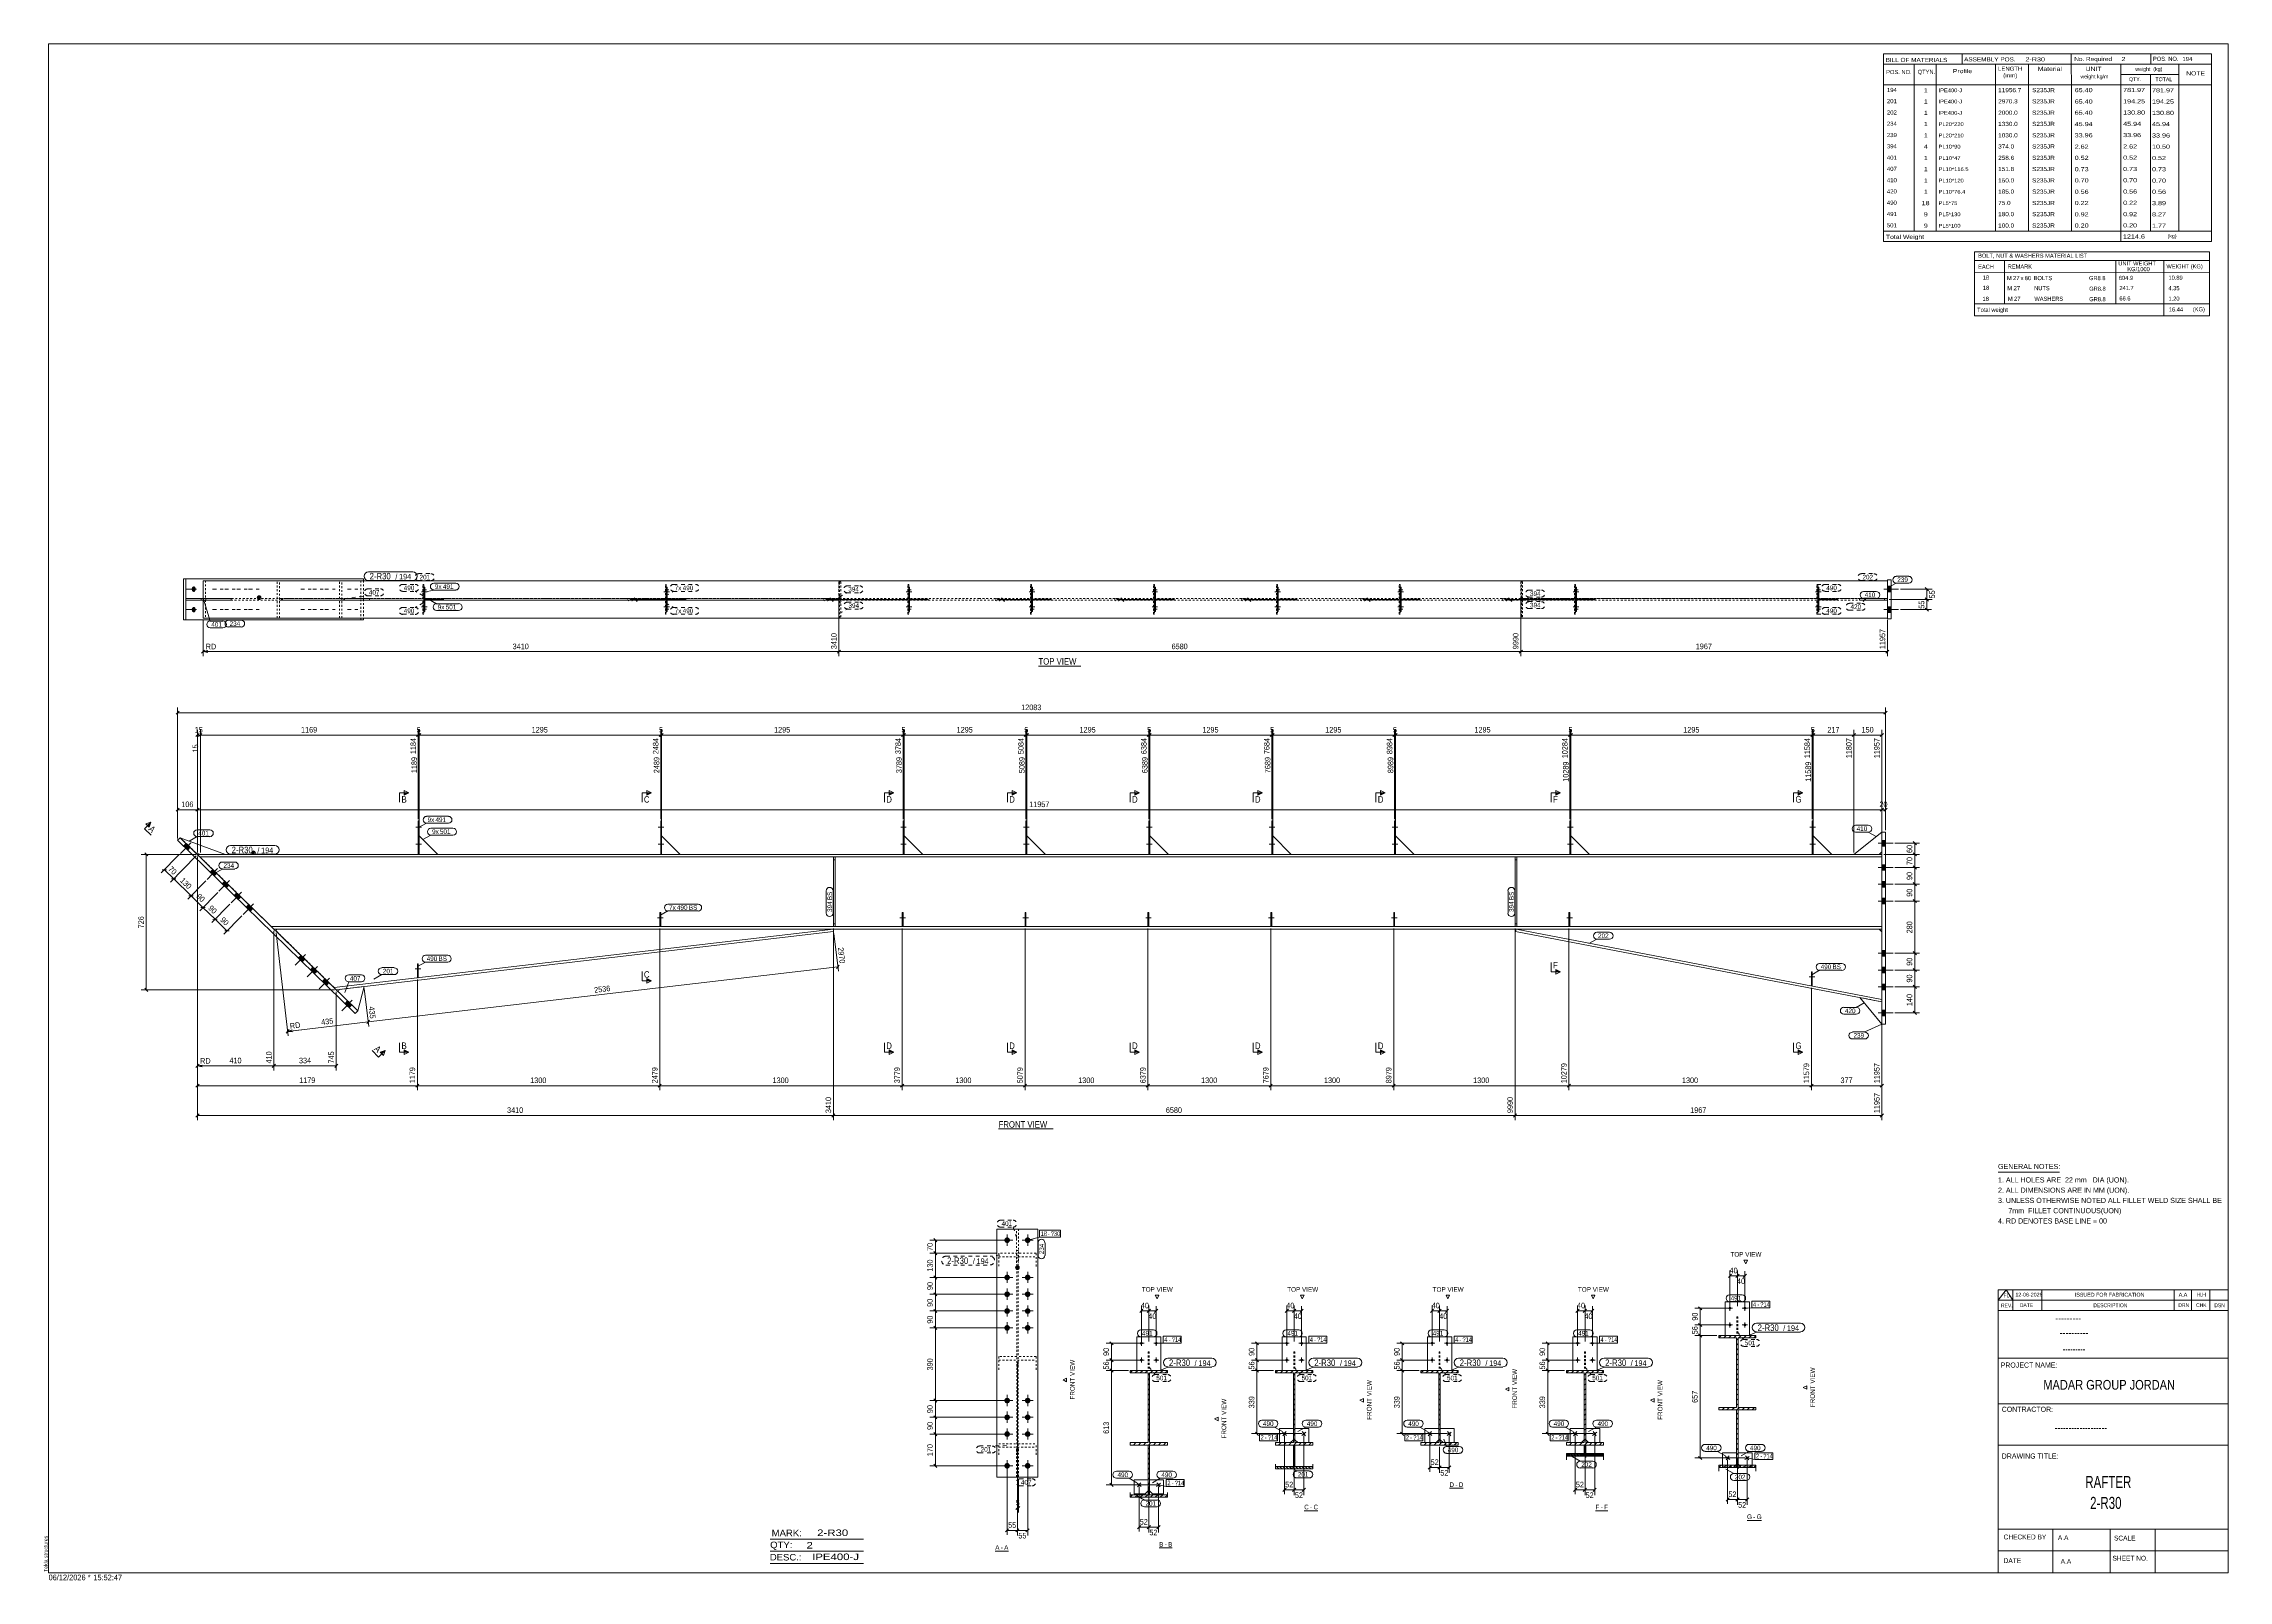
# Model space of a CAD drawing. Header units: millimetres. Extents: x 2 to 1174, y 1 to 825.
import ezdxf

# ---------------------------------------------------------------- set-up
doc = ezdxf.new("R2010")
doc.units = ezdxf.units.MM
for name, pattern in [('XKITLINE00', [0]), ('XKITLINE01', [4, 1, -1, 1, -1]), ('XKITLINE02', [4, 2, -2])]:
    doc.linetypes.add(name, pattern=pattern)
for name, color, linetype, lineweight in [('Bolt', 3, 'Continuous', 0), ('BoltMark', 7, 'Continuous', 0), ('Dimensions', 7, 'Continuous', 0), ('DrawingSheet', 5, 'Continuous', 0), ('OtherObjectType', 7, 'Continuous', 0), ('Part', 2, 'Continuous', 0), ('PartMark', 7, 'Continuous', 0), ('Section', 6, 'Continuous', 0)]:
    doc.layers.add(name, color=color, linetype=linetype, lineweight=lineweight)
doc.styles.add('@ARIAL_UNICODE_MS_BOLD', font='ARIAL.TTF')
doc.styles.add('ARIAL', font='ARIAL.TTF')
doc.styles.add('ARIAL_NARROW', font='ARIALN.TTF')
doc.styles.add('COMIC_SANS_MS_BOLD', font='COMICBD.TTF')
doc.styles.add('SWIS721_EX_BT', font='ARIAL.TTF')
doc.styles.add('SWISSE', font='ARIAL.TTF')

# ---------------------------------------------------------------- blocks, each defined once
blk = doc.blocks.new('*A1')
at = {"layer": 'Part', "color": 7, "linetype": 'XKITLINE00', "lineweight": 0}
for p, q in [((741, 112.2), (742.3, 113.5)), ((741, 112.2), (741, 112.2)), ((743.7, 112.2), (745, 113.5)), ((746.4, 112.2), (747.7, 113.5)), ((749.1, 112.2), (750.4, 113.5)), ((750.6, 111), (751.4, 111.8)), ((750.6, 108.3), (751.4, 109.1)), ((750.6, 105.6), (751.4, 106.4)), ((751.8, 112.2), (753.1, 113.5)), ((754.5, 112.2), (755.8, 113.5)), ((757.2, 112.2), (758.5, 113.5)), ((759.9, 112.2), (761, 113.3)), ((750.6, 102.9), (751.4, 103.7)), ((750.6, 100.2), (751.4, 101)), ((750.6, 97.5), (751.4, 98.3)), ((750.6, 94.8), (751.4, 95.6)), ((750.6, 92.1), (751.4, 92.9)), ((750.6, 89.4), (751.4, 90.2)), ((750.6, 86.8), (751.4, 87.6)), ((750.6, 84.1), (751.4, 84.9)), ((750.6, 81.4), (751.4, 82.2)), ((741, 74.5), (741.3, 74.8)), ((742.7, 73.5), (744, 74.8)), ((745.4, 73.5), (746.7, 74.8)), ((748.1, 73.5), (749.4, 74.8)), ((750.6, 78.7), (751.4, 79.5)), ((750.6, 76), (751.4, 76.8)), ((750.8, 73.5), (752.1, 74.8)), ((753.5, 73.5), (754.8, 74.8)), ((756.2, 73.5), (757.5, 74.8)), ((758.9, 73.5), (760.2, 74.8))]:
    blk.add_line(p, q, dxfattribs=at)
blk = doc.blocks.new('*A2')
at = {"layer": 'Part', "color": 7, "linetype": 'XKITLINE00', "lineweight": 0}
for p, q in [((663, 112.2), (664.3, 113.5)), ((663, 112.2), (663, 112.2)), ((665.7, 112.2), (667, 113.5)), ((668.4, 112.2), (669.7, 113.5)), ((671.1, 112.2), (672.4, 113.5)), ((672.6, 111), (673.4, 111.8)), ((672.6, 108.3), (673.4, 109.1)), ((672.6, 105.6), (673.4, 106.4)), ((673.8, 112.2), (675.1, 113.5)), ((676.5, 112.2), (677.8, 113.5)), ((679.2, 112.2), (680.5, 113.5)), ((681.9, 112.2), (683, 113.3)), ((672.6, 102.9), (673.4, 103.7)), ((672.6, 100.2), (673.4, 101)), ((672.6, 97.5), (673.4, 98.3)), ((672.6, 94.8), (673.4, 95.6)), ((672.6, 92.1), (673.4, 92.9)), ((672.6, 89.4), (673.4, 90.2)), ((672.6, 86.8), (673.4, 87.6)), ((672.6, 84.1), (673.4, 84.9)), ((672.6, 81.4), (673.4, 82.2)), ((663, 74.5), (663.4, 74.8)), ((664.7, 73.5), (666, 74.8)), ((667.4, 73.5), (668.7, 74.8)), ((670.1, 73.5), (671.4, 74.8)), ((672.6, 78.7), (673.4, 79.5)), ((672.6, 76), (673.4, 76.8)), ((672.8, 73.5), (674.1, 74.8)), ((675.5, 73.5), (676.8, 74.8)), ((678.2, 73.5), (679.5, 74.8)), ((680.9, 73.5), (682.2, 74.8))]:
    blk.add_line(p, q, dxfattribs=at)
blk = doc.blocks.new('*A3')
at = {"layer": 'Part', "color": 7, "linetype": 'XKITLINE00', "lineweight": 0}
for p, q in [((673.4, 72.7), (672.6, 73.5)), ((673.4, 71), (672.6, 71.7)), ((673.4, 70.9), (673.4, 71)), ((663.9, 61.6), (663.4, 62)), ((664.8, 60.7), (663.9, 61.6)), ((666.5, 60.7), (665.2, 62)), ((668.2, 60.7), (666.9, 62)), ((669.9, 60.7), (668.6, 62)), ((671.6, 60.7), (670.3, 62)), ((673.4, 60.7), (672, 62)), ((673.4, 69.2), (672.6, 70)), ((673.4, 67.5), (672.6, 68.3)), ((673.4, 65.8), (672.6, 66.6)), ((673.4, 64.1), (672.6, 64.9)), ((673.4, 62.3), (672.6, 63.1)), ((675.1, 60.7), (673.8, 62)), ((676.8, 60.7), (675.5, 62)), ((678.5, 60.7), (677.2, 62)), ((680.2, 60.7), (678.9, 62)), ((682, 60.7), (680.6, 62)), ((683, 61.3), (682.4, 62))]:
    blk.add_line(p, q, dxfattribs=at)
blk = doc.blocks.new('*A4')
at = {"layer": 'Part', "color": 7, "linetype": 'XKITLINE00', "lineweight": 0}
for p, q in [((585.1, 112.2), (586.4, 113.5)), ((585.1, 112.2), (585.1, 112.2)), ((587.8, 112.2), (589.1, 113.5)), ((590.5, 112.2), (591.8, 113.5)), ((593.2, 112.2), (594.5, 113.5)), ((594.7, 111), (595.5, 111.8)), ((594.7, 108.3), (595.5, 109.1)), ((594.7, 105.6), (595.5, 106.4)), ((595.9, 112.2), (597.2, 113.5)), ((598.5, 112.2), (599.8, 113.5)), ((601.2, 112.2), (602.5, 113.5)), ((603.9, 112.2), (605.1, 113.3)), ((594.7, 102.9), (595.5, 103.7)), ((594.7, 100.2), (595.5, 101)), ((594.7, 97.5), (595.5, 98.3)), ((594.7, 94.8), (595.5, 95.6)), ((594.7, 92.1), (595.5, 92.9)), ((594.7, 89.4), (595.5, 90.2)), ((594.7, 86.8), (595.5, 87.6)), ((594.7, 84.1), (595.5, 84.9)), ((594.7, 81.4), (595.5, 82.2)), ((585.1, 74.5), (585.4, 74.8)), ((586.8, 73.5), (588.1, 74.8)), ((589.5, 73.5), (590.8, 74.8)), ((592.2, 73.5), (593.5, 74.8)), ((594.7, 78.7), (595.5, 79.5)), ((594.7, 76), (595.5, 76.8)), ((594.9, 73.5), (596.2, 74.8)), ((597.6, 73.5), (598.9, 74.8)), ((600.3, 73.5), (601.6, 74.8)), ((602.9, 73.5), (604.2, 74.8))]:
    blk.add_line(p, q, dxfattribs=at)
blk = doc.blocks.new('*A5')
at = {"layer": 'Part', "color": 7, "linetype": 'XKITLINE00', "lineweight": 0}
for p, q in [((594.7, 71.2), (595.5, 72)), ((594.7, 68.5), (595.5, 69.3)), ((594.7, 65.8), (595.5, 66.6)), ((594.7, 63.1), (595.5, 63.9)), ((594.7, 60.4), (595.5, 61.2)), ((594.7, 57.8), (595.5, 58.6)), ((594.7, 55.1), (595.5, 55.9)), ((594.7, 52.4), (595.5, 53.2)), ((594.7, 49.7), (595.5, 50.5)), ((594.7, 47), (595.5, 47.8)), ((585.1, 45.5), (586.4, 46.8)), ((587.8, 45.5), (589.1, 46.8)), ((590.5, 45.5), (591.8, 46.8)), ((593.2, 45.5), (594.5, 46.8)), ((595.9, 45.5), (597.2, 46.8)), ((598.5, 45.5), (599.9, 46.8)), ((601.2, 45.5), (602.5, 46.8)), ((603.9, 45.5), (605.1, 46.6))]:
    blk.add_line(p, q, dxfattribs=at)
blk = doc.blocks.new('*A6')
at = {"layer": 'Part', "color": 7, "linetype": 'XKITLINE00', "lineweight": 0}
for p, q in [((900.7, 131), (902, 132.3)), ((900.7, 131), (900.7, 131)), ((903.4, 131), (904.7, 132.3)), ((906.1, 131), (907.4, 132.3)), ((908.8, 131), (910.1, 132.3)), ((910.3, 129.8), (911.1, 130.6)), ((911.5, 131), (912.8, 132.3)), ((914.2, 131), (915.5, 132.3)), ((916.9, 131), (918.2, 132.3)), ((919.6, 131), (920.7, 132.1)), ((910.3, 127.1), (911.1, 127.9)), ((910.3, 124.4), (911.1, 125.2)), ((910.3, 121.7), (911.1, 122.5)), ((910.3, 119), (911.1, 119.8)), ((910.3, 116.3), (911.1, 117.1)), ((910.3, 113.6), (911.1, 114.4)), ((910.3, 111), (911.1, 111.8)), ((910.3, 108.3), (911.1, 109.1)), ((910.3, 105.6), (911.1, 106.4)), ((910.3, 102.9), (911.1, 103.7)), ((910.3, 100.2), (911.1, 101)), ((910.3, 97.5), (911.1, 98.3)), ((910.3, 94.8), (911.1, 95.6)), ((900.7, 93.3), (901.1, 93.6)), ((902.5, 92.3), (903.8, 93.6)), ((905.1, 92.3), (906.4, 93.6)), ((907.8, 92.3), (909.1, 93.6)), ((910.5, 92.3), (911.8, 93.6)), ((913.2, 92.3), (914.5, 93.6)), ((915.9, 92.3), (917.2, 93.6)), ((918.6, 92.3), (919.9, 93.6))]:
    blk.add_line(p, q, dxfattribs=at)
blk = doc.blocks.new('*A7')
at = {"layer": 'Part', "color": 7, "linetype": 'XKITLINE00', "lineweight": 0}
for p, q in [((911.1, 90.7), (910.3, 89.9)), ((911.1, 88), (910.3, 87.2)), ((911.1, 85.3), (910.3, 84.5)), ((911.1, 82.6), (910.3, 81.8)), ((911.1, 79.9), (910.3, 79.1)), ((911.1, 77.2), (910.3, 76.4)), ((911.1, 74.5), (910.3, 73.7)), ((911.1, 71.8), (910.3, 71)), ((902.1, 62.7), (900.7, 61.4)), ((904.8, 62.7), (903.4, 61.4)), ((907.5, 62.7), (906.1, 61.4)), ((910.2, 62.7), (908.8, 61.4)), ((911.1, 69.1), (910.3, 68.3)), ((911.1, 66.4), (910.3, 65.6)), ((911.1, 63.7), (910.3, 62.9)), ((912.8, 62.7), (911.5, 61.4)), ((915.5, 62.7), (914.2, 61.4)), ((918.2, 62.7), (916.9, 61.4)), ((920.7, 62.6), (919.6, 61.4))]:
    blk.add_line(p, q, dxfattribs=at)
blk = doc.blocks.new('*A8')
at = {"layer": 'Part', "color": 7, "linetype": 'XKITLINE00', "lineweight": 0}
for p, q in [((819, 112.2), (820.3, 113.5)), ((819, 112.2), (819, 112.2)), ((821.7, 112.2), (823, 113.5)), ((824.3, 112.2), (825.6, 113.5)), ((827, 112.2), (828.3, 113.5)), ((828.6, 111), (829.4, 111.8)), ((828.6, 108.3), (829.4, 109.1)), ((828.6, 105.6), (829.4, 106.4)), ((829.7, 112.2), (831, 113.5)), ((832.4, 112.2), (833.7, 113.5)), ((835.1, 112.2), (836.4, 113.5)), ((837.8, 112.2), (839, 113.3)), ((828.6, 102.9), (829.4, 103.7)), ((828.6, 100.2), (829.4, 101)), ((828.6, 97.5), (829.4, 98.3)), ((828.6, 94.8), (829.4, 95.6)), ((828.6, 92.1), (829.4, 92.9)), ((828.6, 89.4), (829.4, 90.2)), ((828.6, 86.8), (829.4, 87.6)), ((828.6, 84.1), (829.4, 84.9)), ((828.6, 81.4), (829.4, 82.2)), ((819, 74.5), (819.3, 74.8)), ((820.7, 73.5), (822, 74.8)), ((823.4, 73.5), (824.7, 74.8)), ((826.1, 73.5), (827.4, 74.8)), ((828.6, 78.7), (829.4, 79.5)), ((828.6, 76), (829.4, 76.8)), ((828.8, 73.5), (830.1, 74.8)), ((831.4, 73.5), (832.7, 74.8)), ((834.1, 73.5), (835.4, 74.8)), ((836.8, 73.5), (838.1, 74.8))]:
    blk.add_line(p, q, dxfattribs=at)
blk = doc.blocks.new('*A9')
at = {"layer": 'Part', "color": 7, "linetype": 'XKITLINE00', "lineweight": 0}
for p, q in [((829.4, 72.3), (828.6, 73.1)), ((829.4, 71.5), (828.6, 72.3)), ((829.4, 70.7), (828.6, 71.5)), ((829.4, 69.9), (828.6, 70.7)), ((829.4, 73.1), (829, 73.5)), ((819.4, 68), (819, 68.4)), ((819.8, 68.4), (819.2, 68.9)), ((819.8, 67.6), (819.4, 68)), ((820.6, 67.6), (819.8, 68.4)), ((820.2, 68.8), (820, 68.9)), ((821.3, 67.6), (820.2, 68.8)), ((822.1, 67.6), (820.8, 68.9)), ((822.9, 67.6), (821.6, 68.9)), ((823.7, 67.6), (822.4, 68.9)), ((824.5, 67.6), (823.2, 68.9)), ((825.3, 67.6), (824, 68.9)), ((826.1, 67.6), (824.8, 68.9)), ((826.9, 67.6), (825.6, 68.9)), ((827.7, 67.6), (826.4, 68.9)), ((828.5, 67.6), (827.2, 68.9)), ((829.3, 67.6), (828, 68.9)), ((829.4, 69.1), (828.6, 69.9)), ((830.1, 67.6), (828.6, 69.1)), ((830.9, 67.6), (829.6, 68.9)), ((831.7, 67.6), (830.4, 68.9)), ((832.5, 67.6), (831.2, 68.9)), ((833.3, 67.6), (832, 68.9)), ((834.1, 67.6), (832.8, 68.9)), ((834.9, 67.6), (833.6, 68.9)), ((835.7, 67.6), (834.3, 68.9)), ((836.5, 67.6), (835.1, 68.9)), ((837.3, 67.6), (835.9, 68.9)), ((838.1, 67.6), (836.7, 68.9)), ((838.9, 67.6), (837.5, 68.9)), ((839, 68.3), (838.3, 68.9))]:
    blk.add_line(p, q, dxfattribs=at)
blk = doc.blocks.new('*A10')
at = {"layer": 'Bolt'}
for points in [[(80.9, 394.1), (79.5, 392.6), (77.4, 394.7), (78.8, 396.1)], [(80.9, 394.1), (79.5, 392.6), (77.4, 394.7), (78.8, 396.1)], [(95.2, 380.1), (93.9, 378.7), (91.7, 380.8), (93.1, 382.2)], [(95.2, 380.1), (93.9, 378.7), (91.7, 380.8), (93.1, 382.2)], [(101.7, 373.8), (100.3, 372.4), (98.1, 374.5), (99.5, 375.9)], [(101.7, 373.8), (100.3, 372.4), (98.1, 374.5), (99.5, 375.9)], [(108.1, 367.5), (106.7, 366.1), (104.6, 368.2), (106, 369.6)], [(108.1, 367.5), (106.7, 366.1), (104.6, 368.2), (106, 369.6)], [(114.6, 361.2), (113.2, 359.8), (111, 361.9), (112.4, 363.3)], [(114.6, 361.2), (113.2, 359.8), (111, 361.9), (112.4, 363.3)], [(142.5, 334), (141.1, 332.6), (139, 334.7), (140.4, 336.1)], [(142.5, 334), (141.1, 332.6), (139, 334.7), (140.4, 336.1)], [(149, 327.7), (147.6, 326.3), (145.4, 328.4), (146.8, 329.8)], [(149, 327.7), (147.6, 326.3), (145.4, 328.4), (146.8, 329.8)], [(155.4, 321.5), (154, 320), (151.9, 322.1), (153.2, 323.5)], [(155.4, 321.5), (154, 320), (151.9, 322.1), (153.2, 323.5)], [(167.6, 309.6), (166.2, 308.2), (164, 310.3), (165.4, 311.7)], [(167.6, 309.6), (166.2, 308.2), (164, 310.3), (165.4, 311.7)]]:
    blk.add_hatch(color=3, dxfattribs=at).paths.add_polyline_path(points, flags=17)
at = {"layer": 'Bolt', "color": 3, "linetype": 'XKITLINE00', "lineweight": 0}
for p, q in [((75.7, 390.8), (81.3, 396.5)), ((75.7, 390.8), (81.3, 396.5)), ((77.4, 394.7), (78.8, 396.1)), ((77.4, 394.7), (78.8, 396.1)), ((79.5, 392.6), (80.9, 394.1)), ((79.5, 392.6), (80.9, 394.1)), ((90, 376.8), (95.6, 382.6)), ((90, 376.8), (95.6, 382.6)), ((91.7, 380.8), (93.1, 382.2)), ((91.7, 380.8), (93.1, 382.2)), ((93.9, 378.7), (95.2, 380.1)), ((93.9, 378.7), (95.2, 380.1)), ((96.4, 370.6), (102, 376.3)), ((96.4, 370.6), (102, 376.3)), ((98.1, 374.5), (99.5, 375.9)), ((98.1, 374.5), (99.5, 375.9)), ((100.3, 372.4), (101.7, 373.8)), ((100.3, 372.4), (101.7, 373.8)), ((102.9, 364.3), (108.5, 370)), ((102.9, 364.3), (108.5, 370)), ((104.6, 368.2), (106, 369.6)), ((104.6, 368.2), (106, 369.6)), ((106.7, 366.1), (108.1, 367.5)), ((106.7, 366.1), (108.1, 367.5)), ((109.3, 358), (114.9, 363.7)), ((109.3, 358), (114.9, 363.7)), ((111, 361.9), (112.4, 363.3)), ((111, 361.9), (112.4, 363.3)), ((113.2, 359.8), (114.6, 361.2)), ((113.2, 359.8), (114.6, 361.2)), ((137.2, 330.8), (142.8, 336.5)), ((137.2, 330.8), (142.8, 336.5)), ((139, 334.7), (140.4, 336.1)), ((139, 334.7), (140.4, 336.1)), ((141.1, 332.6), (142.5, 334)), ((141.1, 332.6), (142.5, 334)), ((143.7, 324.5), (149.3, 330.2)), ((143.7, 324.5), (149.3, 330.2)), ((145.4, 328.4), (146.8, 329.8)), ((145.4, 328.4), (146.8, 329.8)), ((147.6, 326.3), (149, 327.7)), ((147.6, 326.3), (149, 327.7)), ((150.1, 318.2), (155.7, 323.9)), ((150.1, 318.2), (155.7, 323.9)), ((151.9, 322.1), (153.2, 323.5)), ((151.9, 322.1), (153.2, 323.5)), ((154, 320), (155.4, 321.5)), ((154, 320), (155.4, 321.5)), ((162.3, 306.3), (167.9, 312.1)), ((162.3, 306.3), (167.9, 312.1)), ((164, 310.3), (165.4, 311.7)), ((164, 310.3), (165.4, 311.7)), ((166.2, 308.2), (167.6, 309.6)), ((166.2, 308.2), (167.6, 309.6))]:
    blk.add_line(p, q, dxfattribs=at)
blk = doc.blocks.new('*A11')
at = {"layer": 'Part', "color": 2, "linetype": 'XKITLINE00', "lineweight": 0}
for p, q in [((951.4, 408.2), (950.9, 408.2)), ((950.9, 408.2), (950.9, 390.2)), ((951.4, 390.2), (951.4, 408.2))]:
    blk.add_line(p, q, dxfattribs=at)
at = {"layer": 'Part', "color": 7, "linetype": 'XKITLINE01', "lineweight": 0}
blk.add_line((950.9, 390.2), (951.4, 390.2), dxfattribs=at)
blk = doc.blocks.new('*A12')
at = {"layer": 'Part', "color": 7, "linetype": 'XKITLINE01', "lineweight": 0}
for p, q in [((950.4, 327.2), (950.4, 319.7)), ((950.9, 327.2), (950.4, 327.2)), ((950.4, 321.2), (950.9, 321.2)), ((950.4, 319.7), (950.9, 319.7)), ((950.9, 319.7), (950.9, 327.2))]:
    blk.add_line(p, q, dxfattribs=at)
blk = doc.blocks.new('*A13')
at = {"layer": 'Part', "color": 2, "linetype": 'XKITLINE00', "lineweight": 0}
blk.add_line((961.4, 390.2), (951.4, 400.2), dxfattribs=at)
at = {"layer": 'Part', "color": 7, "linetype": 'XKITLINE01', "lineweight": 0}
for p, q in [((951.4, 400.2), (951.4, 390.2)), ((951.4, 390.2), (961.4, 390.2))]:
    blk.add_line(p, q, dxfattribs=at)
blk = doc.blocks.new('*A14')
at = {"layer": 'Part', "color": 2, "linetype": 'XKITLINE00', "lineweight": 0}
for p, q in [((821.4, 408.2), (820.9, 408.2)), ((820.9, 408.2), (820.9, 390.2)), ((821.4, 390.2), (821.4, 408.2))]:
    blk.add_line(p, q, dxfattribs=at)
at = {"layer": 'Part', "color": 7, "linetype": 'XKITLINE01', "lineweight": 0}
blk.add_line((820.9, 390.2), (821.4, 390.2), dxfattribs=at)
blk = doc.blocks.new('*A15')
at = {"layer": 'Part', "color": 7, "linetype": 'XKITLINE01', "lineweight": 0}
for p, q in [((820.4, 359), (820.4, 351.5)), ((820.9, 359), (820.4, 359)), ((820.4, 353), (820.9, 353)), ((820.4, 351.5), (820.9, 351.5)), ((820.9, 351.5), (820.9, 359))]:
    blk.add_line(p, q, dxfattribs=at)
blk = doc.blocks.new('*A16')
at = {"layer": 'Part', "color": 2, "linetype": 'XKITLINE00', "lineweight": 0}
blk.add_line((831.4, 390.2), (821.4, 400.2), dxfattribs=at)
at = {"layer": 'Part', "color": 7, "linetype": 'XKITLINE01', "lineweight": 0}
for p, q in [((821.4, 400.2), (821.4, 390.2)), ((821.4, 390.2), (831.4, 390.2))]:
    blk.add_line(p, q, dxfattribs=at)
blk = doc.blocks.new('*A17')
at = {"layer": 'Part', "color": 2, "linetype": 'XKITLINE00', "lineweight": 0}
for p, q in [((727.4, 408.2), (726.9, 408.2)), ((726.9, 408.2), (726.9, 390.2)), ((727.4, 390.2), (727.4, 408.2))]:
    blk.add_line(p, q, dxfattribs=at)
at = {"layer": 'Part', "color": 7, "linetype": 'XKITLINE01', "lineweight": 0}
blk.add_line((726.9, 390.2), (727.4, 390.2), dxfattribs=at)
blk = doc.blocks.new('*A18')
at = {"layer": 'Part', "color": 2, "linetype": 'XKITLINE00', "lineweight": 0}
blk.add_line((737.4, 390.2), (727.4, 400.2), dxfattribs=at)
at = {"layer": 'Part', "color": 7, "linetype": 'XKITLINE01', "lineweight": 0}
for p, q in [((727.4, 400.2), (727.4, 390.2)), ((727.4, 390.2), (737.4, 390.2))]:
    blk.add_line(p, q, dxfattribs=at)
blk = doc.blocks.new('*A19')
at = {"layer": 'Part', "color": 2, "linetype": 'XKITLINE00', "lineweight": 0}
for p, q in [((661.5, 408.2), (661, 408.2)), ((661, 408.2), (661, 390.2)), ((661.5, 390.2), (661.5, 408.2))]:
    blk.add_line(p, q, dxfattribs=at)
at = {"layer": 'Part', "color": 7, "linetype": 'XKITLINE01', "lineweight": 0}
blk.add_line((661, 390.2), (661.5, 390.2), dxfattribs=at)
blk = doc.blocks.new('*A20')
at = {"layer": 'Part', "color": 7, "linetype": 'XKITLINE01', "lineweight": 0}
for p, q in [((660.5, 359), (660.5, 351.5)), ((661, 359), (660.5, 359)), ((660.5, 353), (661, 353)), ((660.5, 351.5), (661, 351.5)), ((661, 351.5), (661, 359))]:
    blk.add_line(p, q, dxfattribs=at)
blk = doc.blocks.new('*A21')
at = {"layer": 'Part', "color": 2, "linetype": 'XKITLINE00', "lineweight": 0}
blk.add_line((671.5, 390.2), (661.5, 400.2), dxfattribs=at)
at = {"layer": 'Part', "color": 7, "linetype": 'XKITLINE01', "lineweight": 0}
for p, q in [((661.5, 400.2), (661.5, 390.2)), ((661.5, 390.2), (671.5, 390.2))]:
    blk.add_line(p, q, dxfattribs=at)
blk = doc.blocks.new('*A22')
at = {"layer": 'Part', "color": 2, "linetype": 'XKITLINE00', "lineweight": 0}
for p, q in [((595.6, 408.2), (595.1, 408.2)), ((595.1, 408.2), (595.1, 390.2)), ((595.6, 390.2), (595.6, 408.2))]:
    blk.add_line(p, q, dxfattribs=at)
at = {"layer": 'Part', "color": 7, "linetype": 'XKITLINE01', "lineweight": 0}
blk.add_line((595.1, 390.2), (595.6, 390.2), dxfattribs=at)
blk = doc.blocks.new('*A23')
at = {"layer": 'Part', "color": 2, "linetype": 'XKITLINE00', "lineweight": 0}
blk.add_line((605.6, 390.2), (595.6, 400.2), dxfattribs=at)
at = {"layer": 'Part', "color": 7, "linetype": 'XKITLINE01', "lineweight": 0}
for p, q in [((595.6, 400.2), (595.6, 390.2)), ((595.6, 390.2), (605.6, 390.2))]:
    blk.add_line(p, q, dxfattribs=at)
blk = doc.blocks.new('*A24')
at = {"layer": 'Part', "color": 2, "linetype": 'XKITLINE00', "lineweight": 0}
for p, q in [((529.7, 408.2), (529.2, 408.2)), ((529.2, 408.2), (529.2, 390.2)), ((529.7, 390.2), (529.7, 408.2))]:
    blk.add_line(p, q, dxfattribs=at)
at = {"layer": 'Part', "color": 7, "linetype": 'XKITLINE01', "lineweight": 0}
blk.add_line((529.2, 390.2), (529.7, 390.2), dxfattribs=at)
blk = doc.blocks.new('*A25')
at = {"layer": 'Part', "color": 7, "linetype": 'XKITLINE01', "lineweight": 0}
for p, q in [((528.7, 359), (528.7, 351.5)), ((529.2, 359), (528.7, 359)), ((528.7, 353), (529.2, 353)), ((528.7, 351.5), (529.2, 351.5)), ((529.2, 351.5), (529.2, 359))]:
    blk.add_line(p, q, dxfattribs=at)
blk = doc.blocks.new('*A26')
at = {"layer": 'Part', "color": 2, "linetype": 'XKITLINE00', "lineweight": 0}
blk.add_line((539.7, 390.2), (529.7, 400.2), dxfattribs=at)
at = {"layer": 'Part', "color": 7, "linetype": 'XKITLINE01', "lineweight": 0}
for p, q in [((529.7, 400.2), (529.7, 390.2)), ((529.7, 390.2), (539.7, 390.2))]:
    blk.add_line(p, q, dxfattribs=at)
blk = doc.blocks.new('*A27')
at = {"layer": 'Part', "color": 2, "linetype": 'XKITLINE00', "lineweight": 0}
for p, q in [((463.8, 408.2), (463.3, 408.2)), ((463.3, 408.2), (463.3, 390.2)), ((463.8, 390.2), (463.8, 408.2))]:
    blk.add_line(p, q, dxfattribs=at)
at = {"layer": 'Part', "color": 7, "linetype": 'XKITLINE01', "lineweight": 0}
blk.add_line((463.3, 390.2), (463.8, 390.2), dxfattribs=at)
blk = doc.blocks.new('*A28')
at = {"layer": 'Part', "color": 2, "linetype": 'XKITLINE00', "lineweight": 0}
blk.add_line((473.8, 390.2), (463.8, 400.2), dxfattribs=at)
at = {"layer": 'Part', "color": 7, "linetype": 'XKITLINE01', "lineweight": 0}
for p, q in [((463.8, 400.2), (463.8, 390.2)), ((463.8, 390.2), (473.8, 390.2))]:
    blk.add_line(p, q, dxfattribs=at)
blk = doc.blocks.new('*A29')
at = {"layer": 'Part', "color": 2, "linetype": 'XKITLINE00', "lineweight": 0}
for p, q in [((333.8, 408.2), (333.3, 408.2)), ((333.3, 408.2), (333.3, 390.2)), ((333.8, 390.2), (333.8, 408.2))]:
    blk.add_line(p, q, dxfattribs=at)
at = {"layer": 'Part', "color": 7, "linetype": 'XKITLINE01', "lineweight": 0}
blk.add_line((333.3, 390.2), (333.8, 390.2), dxfattribs=at)
blk = doc.blocks.new('*A30')
at = {"layer": 'Part', "color": 7, "linetype": 'XKITLINE01', "lineweight": 0}
for p, q in [((332.8, 359), (332.8, 351.5)), ((333.3, 359), (332.8, 359)), ((332.8, 353), (333.3, 353)), ((332.8, 351.5), (333.3, 351.5)), ((333.3, 351.5), (333.3, 359))]:
    blk.add_line(p, q, dxfattribs=at)
blk = doc.blocks.new('*A31')
at = {"layer": 'Part', "color": 2, "linetype": 'XKITLINE00', "lineweight": 0}
blk.add_line((343.8, 390.2), (333.8, 400.2), dxfattribs=at)
at = {"layer": 'Part', "color": 7, "linetype": 'XKITLINE01', "lineweight": 0}
for p, q in [((333.8, 400.2), (333.8, 390.2)), ((333.8, 390.2), (343.8, 390.2))]:
    blk.add_line(p, q, dxfattribs=at)
blk = doc.blocks.new('*A32')
at = {"layer": 'Part', "color": 2, "linetype": 'XKITLINE00', "lineweight": 0}
for p, q in [((203.8, 408.2), (203.3, 408.2)), ((203.3, 408.2), (203.3, 390.2)), ((203.8, 390.2), (203.8, 408.2))]:
    blk.add_line(p, q, dxfattribs=at)
at = {"layer": 'Part', "color": 7, "linetype": 'XKITLINE01', "lineweight": 0}
blk.add_line((203.3, 390.2), (203.8, 390.2), dxfattribs=at)
blk = doc.blocks.new('*A33')
at = {"layer": 'Part', "color": 7, "linetype": 'XKITLINE01', "lineweight": 0}
for p, q in [((202.8, 331.6), (202.8, 324.1)), ((203.3, 331.6), (202.8, 331.6)), ((203.3, 324.1), (203.3, 331.6)), ((202.8, 325.6), (203.3, 325.6)), ((202.8, 324.1), (203.3, 324.1))]:
    blk.add_line(p, q, dxfattribs=at)
blk = doc.blocks.new('*A34')
at = {"layer": 'Part', "color": 2, "linetype": 'XKITLINE00', "lineweight": 0}
blk.add_line((213.8, 390.2), (203.8, 400.2), dxfattribs=at)
at = {"layer": 'Part', "color": 7, "linetype": 'XKITLINE01', "lineweight": 0}
for p, q in [((203.8, 400.2), (203.8, 390.2)), ((203.8, 390.2), (213.8, 390.2))]:
    blk.add_line(p, q, dxfattribs=at)
blk = doc.blocks.new('*A35')
at = {"layer": 'Part', "color": 2, "linetype": 'XKITLINE00', "lineweight": 0}
for p, q in [((988.2, 402.2), (973.2, 390.2)), ((986.7, 390.2), (988.2, 391.7))]:
    blk.add_line(p, q, dxfattribs=at)
at = {"layer": 'Part', "color": 7, "linetype": 'XKITLINE01', "lineweight": 0}
for p, q in [((988.2, 391.7), (988.2, 402.2)), ((973.2, 390.2), (986.7, 390.2))]:
    blk.add_line(p, q, dxfattribs=at)
blk = doc.blocks.new('*A36')
at = {"layer": 'Part', "color": 2, "linetype": 'XKITLINE00', "lineweight": 0}
for p, q in [((988.2, 299.2), (988.2, 402.2)), ((988.2, 402.2), (990.2, 402.2)), ((990.2, 402.2), (990.2, 299.2)), ((990.2, 299.2), (988.2, 299.2))]:
    blk.add_line(p, q, dxfattribs=at)
blk = doc.blocks.new('*A37')
at = {"layer": 'Part', "color": 2, "linetype": 'XKITLINE00', "lineweight": 0}
blk.add_line((976.4, 313.5), (988.2, 299.2), dxfattribs=at)
at = {"layer": 'Part', "color": 7, "linetype": 'XKITLINE01', "lineweight": 0}
for p, q in [((988.2, 311.2), (976.4, 313.5)), ((988.2, 299.2), (988.2, 311.2))]:
    blk.add_line(p, q, dxfattribs=at)
blk = doc.blocks.new('*A38')
at = {"layer": 'Part', "color": 2, "linetype": 'XKITLINE00', "lineweight": 0}
for p, q in [((75.6, 399.2), (99.9, 390.2)), ((86.4, 390.2), (83.8, 391.3))]:
    blk.add_line(p, q, dxfattribs=at)
at = {"layer": 'Part', "color": 7, "linetype": 'XKITLINE01', "lineweight": 0}
for p, q in [((83.8, 391.3), (75.6, 399.2)), ((99.9, 390.2), (86.4, 390.2))]:
    blk.add_line(p, q, dxfattribs=at)
blk = doc.blocks.new('*A39')
at = {"layer": 'Part', "color": 2, "linetype": 'XKITLINE00', "lineweight": 0}
for p, q in [((726.4, 351.5), (726.4, 359)), ((726.4, 359), (726.9, 359)), ((726.9, 359), (726.9, 351.5))]:
    blk.add_line(p, q, dxfattribs=at)
at = {"layer": 'Part', "color": 7, "linetype": 'XKITLINE01', "lineweight": 0}
for p, q in [((726.4, 353), (726.9, 353)), ((726.9, 351.5), (726.4, 351.5))]:
    blk.add_line(p, q, dxfattribs=at)
blk = doc.blocks.new('*A40')
at = {"layer": 'Part', "color": 7, "linetype": 'XKITLINE01', "lineweight": 0}
for p, q in [((726.4, 359), (726.4, 351.5)), ((726.9, 359), (726.4, 359)), ((726.4, 353), (726.9, 353)), ((726.4, 351.5), (726.9, 351.5)), ((726.9, 351.5), (726.9, 359))]:
    blk.add_line(p, q, dxfattribs=at)
blk = doc.blocks.new('*A41')
at = {"layer": 'Part', "color": 2, "linetype": 'XKITLINE00', "lineweight": 0}
for p, q in [((594.6, 351.5), (594.6, 359)), ((594.6, 359), (595.1, 359)), ((595.1, 359), (595.1, 351.5))]:
    blk.add_line(p, q, dxfattribs=at)
at = {"layer": 'Part', "color": 7, "linetype": 'XKITLINE01', "lineweight": 0}
for p, q in [((594.6, 353), (595.1, 353)), ((595.1, 351.5), (594.6, 351.5))]:
    blk.add_line(p, q, dxfattribs=at)
blk = doc.blocks.new('*A42')
at = {"layer": 'Part', "color": 7, "linetype": 'XKITLINE01', "lineweight": 0}
for p, q in [((594.6, 359), (594.6, 351.5)), ((595.1, 359), (594.6, 359)), ((594.6, 353), (595.1, 353)), ((594.6, 351.5), (595.1, 351.5)), ((595.1, 351.5), (595.1, 359))]:
    blk.add_line(p, q, dxfattribs=at)
blk = doc.blocks.new('*A43')
at = {"layer": 'Part', "color": 2, "linetype": 'XKITLINE00', "lineweight": 0}
for p, q in [((462.8, 351.5), (462.8, 359)), ((462.8, 359), (463.3, 359)), ((463.3, 359), (463.3, 351.5))]:
    blk.add_line(p, q, dxfattribs=at)
at = {"layer": 'Part', "color": 7, "linetype": 'XKITLINE01', "lineweight": 0}
for p, q in [((462.8, 353), (463.3, 353)), ((463.3, 351.5), (462.8, 351.5))]:
    blk.add_line(p, q, dxfattribs=at)
blk = doc.blocks.new('*A44')
at = {"layer": 'Part', "color": 7, "linetype": 'XKITLINE01', "lineweight": 0}
for p, q in [((462.8, 359), (462.8, 351.5)), ((463.3, 359), (462.8, 359)), ((462.8, 353), (463.3, 353)), ((462.8, 351.5), (463.3, 351.5)), ((463.3, 351.5), (463.3, 359))]:
    blk.add_line(p, q, dxfattribs=at)
blk = doc.blocks.new('*A45')
at = {"layer": 'Part', "color": 2, "linetype": 'XKITLINE00', "lineweight": 0}
for p, q in [((950.9, 327.2), (950.4, 327.2)), ((950.4, 327.2), (950.4, 319.8)), ((950.9, 327.2), (950.9, 319.7))]:
    blk.add_line(p, q, dxfattribs=at)
at = {"layer": 'Part', "color": 7, "linetype": 'XKITLINE01', "lineweight": 0}
for p, q in [((950.4, 321.2), (950.9, 321.2)), ((950.4, 319.7), (950.4, 319.8)), ((950.9, 319.7), (950.4, 319.7))]:
    blk.add_line(p, q, dxfattribs=at)
blk = doc.blocks.new('*A46')
at = {"layer": 'Part', "color": 2, "linetype": 'XKITLINE00', "lineweight": 0}
for p, q in [((820.4, 351.5), (820.4, 359)), ((820.4, 359), (820.9, 359)), ((820.9, 359), (820.9, 351.5))]:
    blk.add_line(p, q, dxfattribs=at)
at = {"layer": 'Part', "color": 7, "linetype": 'XKITLINE01', "lineweight": 0}
for p, q in [((820.4, 353), (820.9, 353)), ((820.9, 351.5), (820.4, 351.5))]:
    blk.add_line(p, q, dxfattribs=at)
blk = doc.blocks.new('*A47')
at = {"layer": 'Part', "color": 2, "linetype": 'XKITLINE00', "lineweight": 0}
for p, q in [((660.5, 351.5), (660.5, 359)), ((660.5, 359), (661, 359)), ((661, 359), (661, 351.5))]:
    blk.add_line(p, q, dxfattribs=at)
at = {"layer": 'Part', "color": 7, "linetype": 'XKITLINE01', "lineweight": 0}
for p, q in [((660.5, 353), (661, 353)), ((661, 351.5), (660.5, 351.5))]:
    blk.add_line(p, q, dxfattribs=at)
blk = doc.blocks.new('*A48')
at = {"layer": 'Part', "color": 2, "linetype": 'XKITLINE00', "lineweight": 0}
for p, q in [((528.7, 351.5), (528.7, 359)), ((528.7, 359), (529.2, 359)), ((529.2, 359), (529.2, 351.5))]:
    blk.add_line(p, q, dxfattribs=at)
at = {"layer": 'Part', "color": 7, "linetype": 'XKITLINE01', "lineweight": 0}
for p, q in [((528.7, 353), (529.2, 353)), ((529.2, 351.5), (528.7, 351.5))]:
    blk.add_line(p, q, dxfattribs=at)
blk = doc.blocks.new('*A49')
at = {"layer": 'Part', "color": 2, "linetype": 'XKITLINE00', "lineweight": 0}
for p, q in [((332.8, 351.5), (332.8, 359)), ((332.8, 359), (333.3, 359)), ((333.3, 359), (333.3, 351.5))]:
    blk.add_line(p, q, dxfattribs=at)
at = {"layer": 'Part', "color": 7, "linetype": 'XKITLINE01', "lineweight": 0}
for p, q in [((332.8, 353), (333.3, 353)), ((333.3, 351.5), (332.8, 351.5))]:
    blk.add_line(p, q, dxfattribs=at)
blk = doc.blocks.new('*A50')
at = {"layer": 'Part', "color": 2, "linetype": 'XKITLINE00', "lineweight": 0}
for p, q in [((202.8, 324.1), (202.8, 331.6)), ((202.8, 331.6), (203.3, 331.6)), ((203.3, 331.6), (203.3, 324.1)), ((203.3, 324.1), (202.8, 324.1))]:
    blk.add_line(p, q, dxfattribs=at)
at = {"layer": 'Part', "color": 7, "linetype": 'XKITLINE01', "lineweight": 0}
blk.add_line((202.8, 325.6), (203.3, 325.6), dxfattribs=at)
blk = doc.blocks.new('*A51')
at = {"layer": 'Part', "color": 2, "linetype": 'XKITLINE00', "lineweight": 0}
for p, q in [((127.4, 350.2), (127, 349.2)), ((425.9, 350.2), (158.1, 318.8)), ((426, 348.9), (159.3, 317.6)), ((425.9, 350.2), (426, 348.9))]:
    blk.add_line(p, q, dxfattribs=at)
at = {"layer": 'Part', "color": 7, "linetype": 'XKITLINE01', "lineweight": 0}
for p, q in [((127, 349.2), (127.4, 350.2)), ((159.3, 317.6), (127, 349.2)), ((127, 349.2), (127, 349.2)), ((158.1, 318.8), (127, 349.2)), ((425.9, 350.2), (127.4, 350.2))]:
    blk.add_line(p, q, dxfattribs=at)
blk = doc.blocks.new('*A52')
at = {"layer": 'Part', "color": 2, "linetype": 'XKITLINE00', "lineweight": 0}
for p, q in [((75.6, 399.2), (74.2, 397.8)), ((75.6, 399.2), (170.9, 306.4)), ((74.2, 397.8), (169.5, 304.9)), ((169.5, 304.9), (170.9, 306.4))]:
    blk.add_line(p, q, dxfattribs=at)
blk = doc.blocks.new('*A53')
at = {"layer": 'Part', "color": 2, "linetype": 'XKITLINE00', "lineweight": 0}
for p, q in [((160.4, 316.6), (160.8, 317.8)), ((174.2, 319.4), (170.9, 306.4))]:
    blk.add_line(p, q, dxfattribs=at)
at = {"layer": 'Part', "color": 7, "linetype": 'XKITLINE01', "lineweight": 0}
for p, q in [((170.9, 306.4), (160.4, 316.6)), ((160.8, 317.8), (174.2, 319.4))]:
    blk.add_line(p, q, dxfattribs=at)
blk = doc.blocks.new('*A54')
at = {"layer": 'Part', "color": 2, "linetype": 'XKITLINE00', "lineweight": 0}
for p, q in [((791.5, 351.5), (791.5, 388.9)), ((792.5, 388.9), (792.5, 351.5))]:
    blk.add_line(p, q, dxfattribs=at)
at = {"layer": 'Part', "color": 7, "linetype": 'XKITLINE01', "lineweight": 0}
for p, q in [((791.5, 388.9), (792.5, 388.9)), ((791.5, 387.4), (792.5, 387.4)), ((791.5, 353), (792.5, 353)), ((791.5, 351.5), (792.5, 351.5))]:
    blk.add_line(p, q, dxfattribs=at)
blk = doc.blocks.new('*A55')
at = {"layer": 'Part', "color": 7, "linetype": 'XKITLINE01', "lineweight": 0}
for p, q in [((791.5, 388.9), (791.5, 351.5)), ((791.5, 388.9), (792.5, 388.9)), ((791.5, 387.4), (792.5, 387.4)), ((792.5, 388.9), (792.5, 351.5)), ((792.5, 353), (791.5, 353)), ((792.5, 351.5), (791.5, 351.5))]:
    blk.add_line(p, q, dxfattribs=at)
blk = doc.blocks.new('*A56')
at = {"layer": 'Part', "color": 2, "linetype": 'XKITLINE00', "lineweight": 0}
for p, q in [((791.7, 348.9), (792, 350.2)), ((988.2, 311.2), (791.7, 348.9)), ((988.2, 312.5), (792, 350.2)), ((988.2, 348.8), (986.7, 350.2))]:
    blk.add_line(p, q, dxfattribs=at)
at = {"layer": 'Part', "color": 7, "linetype": 'XKITLINE01', "lineweight": 0}
for p, q in [((986.7, 350.2), (792, 350.2)), ((988.2, 311.2), (988.2, 348.8))]:
    blk.add_line(p, q, dxfattribs=at)
blk = doc.blocks.new('*A57')
at = {"layer": 'Part', "color": 7, "linetype": 'XKITLINE01', "lineweight": 0}
for p, q in [((425.9, 388.9), (425.9, 351.5)), ((425.9, 388.9), (426.9, 388.9)), ((425.9, 387.4), (426.9, 387.4)), ((426.9, 388.9), (426.9, 351.5)), ((426.9, 353), (425.9, 353)), ((426.9, 351.5), (425.9, 351.5))]:
    blk.add_line(p, q, dxfattribs=at)
blk = doc.blocks.new('*A58')
at = {"layer": 'Part', "color": 2, "linetype": 'XKITLINE00', "lineweight": 0}
for p, q in [((425.9, 351.5), (425.9, 388.9)), ((426.9, 388.9), (426.9, 351.5))]:
    blk.add_line(p, q, dxfattribs=at)
at = {"layer": 'Part', "color": 7, "linetype": 'XKITLINE01', "lineweight": 0}
for p, q in [((425.9, 388.9), (426.9, 388.9)), ((425.9, 387.4), (426.9, 387.4)), ((425.9, 353), (426.9, 353)), ((425.9, 351.5), (426.9, 351.5))]:
    blk.add_line(p, q, dxfattribs=at)
blk = doc.blocks.new('*A59')
at = {"layer": 'Bolt'}
for points in [[(950.9, 405.5), (951.4, 405.5), (951.4, 404.1), (950.9, 404.1)], [(950.9, 405.5), (951.4, 405.5), (951.4, 404.1), (950.9, 404.1)], [(950.9, 396.5), (951.4, 396.5), (951.4, 395.1), (950.9, 395.1)], [(950.9, 396.5), (951.4, 396.5), (951.4, 395.1), (950.9, 395.1)]]:
    blk.add_hatch(color=3, dxfattribs=at).paths.add_polyline_path(points, flags=17)
at = {"layer": 'Bolt', "color": 3, "linetype": 'XKITLINE00', "lineweight": 0}
for p, q in [((952.6, 404.8), (949.6, 404.8)), ((952.6, 404.8), (949.6, 404.8)), ((951.4, 405.5), (950.9, 405.5)), ((951.4, 405.5), (950.9, 405.5)), ((951.4, 404.1), (950.9, 404.1)), ((951.4, 404.1), (950.9, 404.1)), ((952.6, 395.8), (949.6, 395.8)), ((952.6, 395.8), (949.6, 395.8)), ((951.4, 396.5), (950.9, 396.5)), ((951.4, 396.5), (950.9, 396.5)), ((951.4, 395.1), (950.9, 395.1)), ((951.4, 395.1), (950.9, 395.1))]:
    blk.add_line(p, q, dxfattribs=at)
blk = doc.blocks.new('*A60')
at = {"layer": 'Bolt', "color": 3, "linetype": 'XKITLINE02', "lineweight": 0}
for p, q in [((952.3, 324.5), (949.3, 324.5)), ((950.9, 325.5), (950.4, 325.5)), ((950.9, 323.5), (950.4, 323.5))]:
    blk.add_line(p, q, dxfattribs=at)
blk = doc.blocks.new('*A61')
at = {"layer": 'Bolt'}
for points in [[(820.9, 405.5), (821.4, 405.5), (821.4, 404.1), (820.9, 404.1)], [(820.9, 405.5), (821.4, 405.5), (821.4, 404.1), (820.9, 404.1)], [(820.9, 396.5), (821.4, 396.5), (821.4, 395.1), (820.9, 395.1)], [(820.9, 396.5), (821.4, 396.5), (821.4, 395.1), (820.9, 395.1)]]:
    blk.add_hatch(color=3, dxfattribs=at).paths.add_polyline_path(points, flags=17)
at = {"layer": 'Bolt', "color": 3, "linetype": 'XKITLINE00', "lineweight": 0}
for p, q in [((822.6, 404.8), (819.6, 404.8)), ((822.6, 404.8), (819.6, 404.8)), ((821.4, 405.5), (820.9, 405.5)), ((821.4, 405.5), (820.9, 405.5)), ((821.4, 404.1), (820.9, 404.1)), ((821.4, 404.1), (820.9, 404.1)), ((822.6, 395.8), (819.6, 395.8)), ((822.6, 395.8), (819.6, 395.8)), ((821.4, 396.5), (820.9, 396.5)), ((821.4, 396.5), (820.9, 396.5)), ((821.4, 395.1), (820.9, 395.1)), ((821.4, 395.1), (820.9, 395.1))]:
    blk.add_line(p, q, dxfattribs=at)
blk = doc.blocks.new('*A62')
at = {"layer": 'Bolt', "color": 3, "linetype": 'XKITLINE02', "lineweight": 0}
for p, q in [((822.3, 356.3), (819.3, 356.3)), ((820.9, 357.3), (820.4, 357.3)), ((820.9, 355.3), (820.4, 355.3))]:
    blk.add_line(p, q, dxfattribs=at)
blk = doc.blocks.new('*A63')
at = {"layer": 'Bolt'}
for points in [[(726.9, 405.5), (727.4, 405.5), (727.4, 404.1), (726.9, 404.1)], [(726.9, 405.5), (727.4, 405.5), (727.4, 404.1), (726.9, 404.1)], [(726.9, 396.5), (727.4, 396.5), (727.4, 395.1), (726.9, 395.1)], [(726.9, 396.5), (727.4, 396.5), (727.4, 395.1), (726.9, 395.1)]]:
    blk.add_hatch(color=3, dxfattribs=at).paths.add_polyline_path(points, flags=17)
at = {"layer": 'Bolt', "color": 3, "linetype": 'XKITLINE00', "lineweight": 0}
for p, q in [((728.6, 404.8), (725.6, 404.8)), ((728.6, 404.8), (725.6, 404.8)), ((727.4, 405.5), (726.9, 405.5)), ((727.4, 405.5), (726.9, 405.5)), ((727.4, 404.1), (726.9, 404.1)), ((727.4, 404.1), (726.9, 404.1)), ((728.6, 395.8), (725.6, 395.8)), ((728.6, 395.8), (725.6, 395.8)), ((727.4, 396.5), (726.9, 396.5)), ((727.4, 396.5), (726.9, 396.5)), ((727.4, 395.1), (726.9, 395.1)), ((727.4, 395.1), (726.9, 395.1))]:
    blk.add_line(p, q, dxfattribs=at)
blk = doc.blocks.new('*A64')
at = {"layer": 'Bolt'}
for points in [[(661, 405.5), (661.5, 405.5), (661.5, 404.1), (661, 404.1)], [(661, 405.5), (661.5, 405.5), (661.5, 404.1), (661, 404.1)], [(661, 396.5), (661.5, 396.5), (661.5, 395.1), (661, 395.1)], [(661, 396.5), (661.5, 396.5), (661.5, 395.1), (661, 395.1)]]:
    blk.add_hatch(color=3, dxfattribs=at).paths.add_polyline_path(points, flags=17)
at = {"layer": 'Bolt', "color": 3, "linetype": 'XKITLINE00', "lineweight": 0}
for p, q in [((662.7, 404.8), (659.7, 404.8)), ((662.7, 404.8), (659.7, 404.8)), ((661.5, 405.5), (661, 405.5)), ((661.5, 405.5), (661, 405.5)), ((661.5, 404.1), (661, 404.1)), ((661.5, 404.1), (661, 404.1)), ((662.7, 395.8), (659.7, 395.8)), ((662.7, 395.8), (659.7, 395.8)), ((661.5, 396.5), (661, 396.5)), ((661.5, 396.5), (661, 396.5)), ((661.5, 395.1), (661, 395.1)), ((661.5, 395.1), (661, 395.1))]:
    blk.add_line(p, q, dxfattribs=at)
blk = doc.blocks.new('*A65')
at = {"layer": 'Bolt', "color": 3, "linetype": 'XKITLINE02', "lineweight": 0}
for p, q in [((662.3, 356.3), (659.3, 356.3)), ((661, 357.3), (660.5, 357.3)), ((661, 355.3), (660.5, 355.3))]:
    blk.add_line(p, q, dxfattribs=at)
blk = doc.blocks.new('*A66')
at = {"layer": 'Bolt'}
for points in [[(595.1, 405.5), (595.6, 405.5), (595.6, 404.1), (595.1, 404.1)], [(595.1, 405.5), (595.6, 405.5), (595.6, 404.1), (595.1, 404.1)], [(595.1, 396.5), (595.6, 396.5), (595.6, 395.1), (595.1, 395.1)], [(595.1, 396.5), (595.6, 396.5), (595.6, 395.1), (595.1, 395.1)]]:
    blk.add_hatch(color=3, dxfattribs=at).paths.add_polyline_path(points, flags=17)
at = {"layer": 'Bolt', "color": 3, "linetype": 'XKITLINE00', "lineweight": 0}
for p, q in [((596.8, 404.8), (593.8, 404.8)), ((596.8, 404.8), (593.8, 404.8)), ((595.6, 405.5), (595.1, 405.5)), ((595.6, 405.5), (595.1, 405.5)), ((595.6, 404.1), (595.1, 404.1)), ((595.6, 404.1), (595.1, 404.1)), ((596.8, 395.8), (593.8, 395.8)), ((596.8, 395.8), (593.8, 395.8)), ((595.6, 396.5), (595.1, 396.5)), ((595.6, 396.5), (595.1, 396.5)), ((595.6, 395.1), (595.1, 395.1)), ((595.6, 395.1), (595.1, 395.1))]:
    blk.add_line(p, q, dxfattribs=at)
blk = doc.blocks.new('*A67')
at = {"layer": 'Bolt'}
for points in [[(529.2, 405.5), (529.7, 405.5), (529.7, 404.1), (529.2, 404.1)], [(529.2, 405.5), (529.7, 405.5), (529.7, 404.1), (529.2, 404.1)], [(529.2, 396.5), (529.7, 396.5), (529.7, 395.1), (529.2, 395.1)], [(529.2, 396.5), (529.7, 396.5), (529.7, 395.1), (529.2, 395.1)]]:
    blk.add_hatch(color=3, dxfattribs=at).paths.add_polyline_path(points, flags=17)
at = {"layer": 'Bolt', "color": 3, "linetype": 'XKITLINE00', "lineweight": 0}
for p, q in [((530.9, 404.8), (527.9, 404.8)), ((530.9, 404.8), (527.9, 404.8)), ((529.7, 405.5), (529.2, 405.5)), ((529.7, 405.5), (529.2, 405.5)), ((529.7, 404.1), (529.2, 404.1)), ((529.7, 404.1), (529.2, 404.1)), ((530.9, 395.8), (527.9, 395.8)), ((530.9, 395.8), (527.9, 395.8)), ((529.7, 396.5), (529.2, 396.5)), ((529.7, 396.5), (529.2, 396.5)), ((529.7, 395.1), (529.2, 395.1)), ((529.7, 395.1), (529.2, 395.1))]:
    blk.add_line(p, q, dxfattribs=at)
blk = doc.blocks.new('*A68')
at = {"layer": 'Bolt', "color": 3, "linetype": 'XKITLINE02', "lineweight": 0}
for p, q in [((530.5, 356.3), (527.5, 356.3)), ((529.2, 357.3), (528.7, 357.3)), ((529.2, 355.3), (528.7, 355.3))]:
    blk.add_line(p, q, dxfattribs=at)
blk = doc.blocks.new('*A69')
at = {"layer": 'Bolt'}
for points in [[(463.3, 405.5), (463.8, 405.5), (463.8, 404.1), (463.3, 404.1)], [(463.3, 405.5), (463.8, 405.5), (463.8, 404.1), (463.3, 404.1)], [(463.3, 396.5), (463.8, 396.5), (463.8, 395.1), (463.3, 395.1)], [(463.3, 396.5), (463.8, 396.5), (463.8, 395.1), (463.3, 395.1)]]:
    blk.add_hatch(color=3, dxfattribs=at).paths.add_polyline_path(points, flags=17)
at = {"layer": 'Bolt', "color": 3, "linetype": 'XKITLINE00', "lineweight": 0}
for p, q in [((465, 404.8), (462, 404.8)), ((465, 404.8), (462, 404.8)), ((463.8, 405.5), (463.3, 405.5)), ((463.8, 405.5), (463.3, 405.5)), ((463.8, 404.1), (463.3, 404.1)), ((463.8, 404.1), (463.3, 404.1)), ((465, 395.8), (462, 395.8)), ((465, 395.8), (462, 395.8)), ((463.8, 396.5), (463.3, 396.5)), ((463.8, 396.5), (463.3, 396.5)), ((463.8, 395.1), (463.3, 395.1)), ((463.8, 395.1), (463.3, 395.1))]:
    blk.add_line(p, q, dxfattribs=at)
blk = doc.blocks.new('*A70')
at = {"layer": 'Bolt'}
for points in [[(333.3, 405.5), (333.8, 405.5), (333.8, 404.1), (333.3, 404.1)], [(333.3, 405.5), (333.8, 405.5), (333.8, 404.1), (333.3, 404.1)], [(333.3, 396.5), (333.8, 396.5), (333.8, 395.1), (333.3, 395.1)], [(333.3, 396.5), (333.8, 396.5), (333.8, 395.1), (333.3, 395.1)]]:
    blk.add_hatch(color=3, dxfattribs=at).paths.add_polyline_path(points, flags=17)
at = {"layer": 'Bolt', "color": 3, "linetype": 'XKITLINE00', "lineweight": 0}
for p, q in [((335, 404.8), (332, 404.8)), ((335, 404.8), (332, 404.8)), ((333.8, 405.5), (333.3, 405.5)), ((333.8, 405.5), (333.3, 405.5)), ((333.8, 404.1), (333.3, 404.1)), ((333.8, 404.1), (333.3, 404.1)), ((335, 395.8), (332, 395.8)), ((335, 395.8), (332, 395.8)), ((333.8, 396.5), (333.3, 396.5)), ((333.8, 396.5), (333.3, 396.5)), ((333.8, 395.1), (333.3, 395.1)), ((333.8, 395.1), (333.3, 395.1))]:
    blk.add_line(p, q, dxfattribs=at)
blk = doc.blocks.new('*A71')
at = {"layer": 'Bolt', "color": 3, "linetype": 'XKITLINE02', "lineweight": 0}
for p, q in [((334.6, 356.3), (331.6, 356.3)), ((333.3, 357.3), (332.8, 357.3)), ((333.3, 355.3), (332.8, 355.3))]:
    blk.add_line(p, q, dxfattribs=at)
blk = doc.blocks.new('*A72')
at = {"layer": 'Bolt'}
for points in [[(203.3, 405.5), (203.8, 405.5), (203.8, 404.1), (203.3, 404.1)], [(203.3, 405.5), (203.8, 405.5), (203.8, 404.1), (203.3, 404.1)], [(203.3, 396.5), (203.8, 396.5), (203.8, 395.1), (203.3, 395.1)], [(203.3, 396.5), (203.8, 396.5), (203.8, 395.1), (203.3, 395.1)]]:
    blk.add_hatch(color=3, dxfattribs=at).paths.add_polyline_path(points, flags=17)
at = {"layer": 'Bolt', "color": 3, "linetype": 'XKITLINE00', "lineweight": 0}
for p, q in [((205, 404.8), (202, 404.8)), ((205, 404.8), (202, 404.8)), ((203.8, 405.5), (203.3, 405.5)), ((203.8, 405.5), (203.3, 405.5)), ((203.8, 404.1), (203.3, 404.1)), ((203.8, 404.1), (203.3, 404.1)), ((205, 395.8), (202, 395.8)), ((205, 395.8), (202, 395.8)), ((203.8, 396.5), (203.3, 396.5)), ((203.8, 396.5), (203.3, 396.5)), ((203.8, 395.1), (203.3, 395.1)), ((203.8, 395.1), (203.3, 395.1))]:
    blk.add_line(p, q, dxfattribs=at)
blk = doc.blocks.new('*A73')
at = {"layer": 'Bolt', "color": 3, "linetype": 'XKITLINE02', "lineweight": 0}
for p, q in [((204.6, 328.9), (201.6, 328.9)), ((203.3, 329.9), (202.8, 329.9)), ((203.3, 327.9), (202.8, 327.9))]:
    blk.add_line(p, q, dxfattribs=at)
blk = doc.blocks.new('*A74')
at = {"layer": 'Bolt'}
for points in [[(990.2, 394.7), (988.2, 394.7), (988.2, 397.7), (990.2, 397.7)], [(990.2, 394.7), (988.2, 394.7), (988.2, 397.7), (990.2, 397.7)], [(990.2, 381.7), (988.2, 381.7), (988.2, 384.7), (990.2, 384.7)], [(990.2, 381.7), (988.2, 381.7), (988.2, 384.7), (990.2, 384.7)], [(990.2, 372.7), (988.2, 372.7), (988.2, 375.7), (990.2, 375.7)], [(990.2, 372.7), (988.2, 372.7), (988.2, 375.7), (990.2, 375.7)], [(990.2, 363.7), (988.2, 363.7), (988.2, 366.7), (990.2, 366.7)], [(990.2, 363.7), (988.2, 363.7), (988.2, 366.7), (990.2, 366.7)], [(990.2, 335.7), (988.2, 335.7), (988.2, 338.7), (990.2, 338.7)], [(990.2, 335.7), (988.2, 335.7), (988.2, 338.7), (990.2, 338.7)], [(990.2, 326.7), (988.2, 326.7), (988.2, 329.7), (990.2, 329.7)], [(990.2, 326.7), (988.2, 326.7), (988.2, 329.7), (990.2, 329.7)], [(990.2, 317.7), (988.2, 317.7), (988.2, 320.7), (990.2, 320.7)], [(990.2, 317.7), (988.2, 317.7), (988.2, 320.7), (990.2, 320.7)], [(990.2, 303.7), (988.2, 303.7), (988.2, 306.7), (990.2, 306.7)], [(990.2, 303.7), (988.2, 303.7), (988.2, 306.7), (990.2, 306.7)]]:
    blk.add_hatch(color=3, dxfattribs=at).paths.add_polyline_path(points, flags=17)
at = {"layer": 'Bolt', "color": 3, "linetype": 'XKITLINE00', "lineweight": 0}
for p, q in [((986.2, 396.2), (994.2, 396.2)), ((986.2, 396.2), (994.2, 396.2)), ((988.2, 397.7), (990.2, 397.7)), ((988.2, 397.7), (990.2, 397.7)), ((988.2, 394.7), (990.2, 394.7)), ((988.2, 394.7), (990.2, 394.7)), ((986.2, 383.2), (994.2, 383.2)), ((986.2, 383.2), (994.2, 383.2)), ((988.2, 384.7), (990.2, 384.7)), ((988.2, 384.7), (990.2, 384.7)), ((988.2, 381.7), (990.2, 381.7)), ((988.2, 381.7), (990.2, 381.7)), ((988.2, 375.7), (990.2, 375.7)), ((988.2, 375.7), (990.2, 375.7)), ((986.2, 374.2), (994.2, 374.2)), ((986.2, 374.2), (994.2, 374.2)), ((986.2, 365.2), (994.2, 365.2)), ((986.2, 365.2), (994.2, 365.2)), ((988.2, 372.7), (990.2, 372.7)), ((988.2, 372.7), (990.2, 372.7)), ((988.2, 366.7), (990.2, 366.7)), ((988.2, 366.7), (990.2, 366.7)), ((988.2, 363.7), (990.2, 363.7)), ((988.2, 363.7), (990.2, 363.7)), ((986.2, 337.2), (994.2, 337.2)), ((986.2, 337.2), (994.2, 337.2)), ((986.2, 328.2), (994.2, 328.2)), ((986.2, 328.2), (994.2, 328.2)), ((988.2, 338.7), (990.2, 338.7)), ((988.2, 338.7), (990.2, 338.7)), ((988.2, 335.7), (990.2, 335.7)), ((988.2, 335.7), (990.2, 335.7)), ((988.2, 329.7), (990.2, 329.7)), ((988.2, 329.7), (990.2, 329.7)), ((986.2, 319.2), (994.2, 319.2)), ((986.2, 319.2), (994.2, 319.2)), ((988.2, 326.7), (990.2, 326.7)), ((988.2, 326.7), (990.2, 326.7)), ((988.2, 320.7), (990.2, 320.7)), ((988.2, 320.7), (990.2, 320.7)), ((988.2, 317.7), (990.2, 317.7)), ((988.2, 317.7), (990.2, 317.7)), ((986.2, 305.2), (994.2, 305.2)), ((986.2, 305.2), (994.2, 305.2)), ((988.2, 306.7), (990.2, 306.7)), ((988.2, 306.7), (990.2, 306.7)), ((988.2, 303.7), (990.2, 303.7)), ((988.2, 303.7), (990.2, 303.7))]:
    blk.add_line(p, q, dxfattribs=at)
blk = doc.blocks.new('*A75')
at = {"layer": 'Bolt'}
blk.add_hatch(color=3, dxfattribs=at).paths.add_polyline_path([(726.9, 355.3), (726.4, 355.3), (726.4, 357.3), (726.9, 357.3)], flags=17)
at = {"layer": 'Bolt', "color": 3, "linetype": 'XKITLINE00', "lineweight": 0}
for p, q in [((728.2, 356.3), (725.2, 356.3)), ((726.9, 357.3), (726.4, 357.3)), ((726.9, 355.3), (726.4, 355.3))]:
    blk.add_line(p, q, dxfattribs=at)
blk = doc.blocks.new('*A76')
at = {"layer": 'Bolt', "color": 3, "linetype": 'XKITLINE02', "lineweight": 0}
for p, q in [((728.2, 356.3), (725.2, 356.3)), ((726.9, 357.3), (726.4, 357.3)), ((726.9, 355.3), (726.4, 355.3))]:
    blk.add_line(p, q, dxfattribs=at)
blk = doc.blocks.new('*A77')
at = {"layer": 'Bolt'}
blk.add_hatch(color=3, dxfattribs=at).paths.add_polyline_path([(595.1, 355.3), (594.6, 355.3), (594.6, 357.3), (595.1, 357.3)], flags=17)
at = {"layer": 'Bolt', "color": 3, "linetype": 'XKITLINE00', "lineweight": 0}
for p, q in [((596.4, 356.3), (593.4, 356.3)), ((595.1, 357.3), (594.6, 357.3)), ((595.1, 355.3), (594.6, 355.3))]:
    blk.add_line(p, q, dxfattribs=at)
blk = doc.blocks.new('*A78')
at = {"layer": 'Bolt', "color": 3, "linetype": 'XKITLINE02', "lineweight": 0}
for p, q in [((596.4, 356.3), (593.4, 356.3)), ((595.1, 357.3), (594.6, 357.3)), ((595.1, 355.3), (594.6, 355.3))]:
    blk.add_line(p, q, dxfattribs=at)
blk = doc.blocks.new('*A79')
at = {"layer": 'Bolt'}
blk.add_hatch(color=3, dxfattribs=at).paths.add_polyline_path([(463.3, 355.3), (462.8, 355.3), (462.8, 357.3), (463.3, 357.3)], flags=17)
at = {"layer": 'Bolt', "color": 3, "linetype": 'XKITLINE00', "lineweight": 0}
for p, q in [((464.6, 356.3), (461.6, 356.3)), ((463.3, 357.3), (462.8, 357.3)), ((463.3, 355.3), (462.8, 355.3))]:
    blk.add_line(p, q, dxfattribs=at)
blk = doc.blocks.new('*A80')
at = {"layer": 'Bolt', "color": 3, "linetype": 'XKITLINE02', "lineweight": 0}
for p, q in [((464.6, 356.3), (461.6, 356.3)), ((463.3, 357.3), (462.8, 357.3)), ((463.3, 355.3), (462.8, 355.3))]:
    blk.add_line(p, q, dxfattribs=at)
blk = doc.blocks.new('*A81')
at = {"layer": 'Bolt'}
blk.add_hatch(color=3, dxfattribs=at).paths.add_polyline_path([(950.9, 323.5), (950.4, 323.5), (950.4, 325.5), (950.9, 325.5)], flags=17)
at = {"layer": 'Bolt', "color": 3, "linetype": 'XKITLINE00', "lineweight": 0}
for p, q in [((952.3, 324.5), (949.3, 324.5)), ((950.9, 325.5), (950.4, 325.5)), ((950.9, 323.5), (950.4, 323.5))]:
    blk.add_line(p, q, dxfattribs=at)
blk = doc.blocks.new('*A82')
at = {"layer": 'Bolt'}
blk.add_hatch(color=3, dxfattribs=at).paths.add_polyline_path([(820.9, 355.3), (820.4, 355.3), (820.4, 357.3), (820.9, 357.3)], flags=17)
at = {"layer": 'Bolt', "color": 3, "linetype": 'XKITLINE00', "lineweight": 0}
for p, q in [((822.3, 356.3), (819.3, 356.3)), ((820.9, 357.3), (820.4, 357.3)), ((820.9, 355.3), (820.4, 355.3))]:
    blk.add_line(p, q, dxfattribs=at)
blk = doc.blocks.new('*A83')
at = {"layer": 'Bolt'}
blk.add_hatch(color=3, dxfattribs=at).paths.add_polyline_path([(661, 355.3), (660.5, 355.3), (660.5, 357.3), (661, 357.3)], flags=17)
at = {"layer": 'Bolt', "color": 3, "linetype": 'XKITLINE00', "lineweight": 0}
for p, q in [((662.3, 356.3), (659.3, 356.3)), ((661, 357.3), (660.5, 357.3)), ((661, 355.3), (660.5, 355.3))]:
    blk.add_line(p, q, dxfattribs=at)
blk = doc.blocks.new('*A84')
at = {"layer": 'Bolt'}
blk.add_hatch(color=3, dxfattribs=at).paths.add_polyline_path([(529.2, 355.3), (528.7, 355.3), (528.7, 357.3), (529.2, 357.3)], flags=17)
at = {"layer": 'Bolt', "color": 3, "linetype": 'XKITLINE00', "lineweight": 0}
for p, q in [((530.5, 356.3), (527.5, 356.3)), ((529.2, 357.3), (528.7, 357.3)), ((529.2, 355.3), (528.7, 355.3))]:
    blk.add_line(p, q, dxfattribs=at)
blk = doc.blocks.new('*A85')
at = {"layer": 'Bolt'}
blk.add_hatch(color=3, dxfattribs=at).paths.add_polyline_path([(333.3, 355.3), (332.8, 355.3), (332.8, 357.3), (333.3, 357.3)], flags=17)
at = {"layer": 'Bolt', "color": 3, "linetype": 'XKITLINE00', "lineweight": 0}
for p, q in [((334.6, 356.3), (331.6, 356.3)), ((333.3, 357.3), (332.8, 357.3)), ((333.3, 355.3), (332.8, 355.3))]:
    blk.add_line(p, q, dxfattribs=at)
blk = doc.blocks.new('*A86')
at = {"layer": 'Bolt'}
blk.add_hatch(color=3, dxfattribs=at).paths.add_polyline_path([(203.3, 327.9), (202.8, 327.9), (202.8, 329.9), (203.3, 329.9)], flags=17)
at = {"layer": 'Bolt', "color": 3, "linetype": 'XKITLINE00', "lineweight": 0}
for p, q in [((204.6, 328.9), (201.6, 328.9)), ((203.3, 329.9), (202.8, 329.9)), ((203.3, 327.9), (202.8, 327.9))]:
    blk.add_line(p, q, dxfattribs=at)
blk = doc.blocks.new('*A87')
at = {"layer": 'Part'}
blk.add_hatch(color=2, dxfattribs=at).paths.add_polyline_path([(114.1, 391.6), (115.7, 391.6), (114.9, 390.2)], flags=17)
at = {"layer": 'Part', "color": 2, "linetype": 'XKITLINE00', "lineweight": 0}
for p, q in [((500.8, 390.2), (84.9, 390.2)), ((500.8, 388.9), (86.2, 388.9)), ((114.9, 390.2), (114.1, 391.6)), ((114.1, 391.6), (115.7, 391.6)), ((115.7, 391.6), (114.9, 390.2)), ((566.7, 390.2), (500.9, 390.2)), ((566.7, 388.9), (500.9, 388.9)), ((632.6, 390.2), (566.8, 390.2)), ((632.6, 388.9), (566.8, 388.9)), ((698.5, 390.2), (632.7, 390.2)), ((698.5, 388.9), (632.7, 388.9)), ((764.4, 390.2), (698.6, 390.2)), ((764.4, 388.9), (698.6, 388.9)), ((988.2, 390.2), (764.5, 390.2)), ((988.2, 388.9), (764.5, 388.9)), ((124.6, 351.5), (500.8, 351.5)), ((500.9, 351.5), (566.7, 351.5)), ((566.8, 351.5), (632.6, 351.5)), ((632.7, 351.5), (698.5, 351.5)), ((698.6, 351.5), (764.4, 351.5)), ((764.5, 351.5), (988.2, 351.5)), ((125.9, 350.2), (500.8, 350.2)), ((500.9, 350.2), (566.7, 350.2)), ((566.8, 350.2), (632.6, 350.2)), ((632.7, 350.2), (698.5, 350.2)), ((698.6, 350.2), (764.4, 350.2)), ((764.5, 350.2), (988.2, 350.2))]:
    blk.add_line(p, q, dxfattribs=at)
at = {"layer": 'Part', "color": 7, "linetype": 'XKITLINE01', "lineweight": 0}
for p, q in [((84.9, 390.2), (125.9, 350.2)), ((988.2, 350.2), (988.2, 390.2))]:
    blk.add_line(p, q, dxfattribs=at)
at = {"layer": 'Part', "color": 2, "linetype": 'XKITLINE00', "lineweight": 0}
blk.add_circle((114.9, 391.1), 1, dxfattribs=at)
blk = doc.blocks.new('*A88')
at = {"layer": 'Part'}
blk.add_hatch(color=2, dxfattribs=at).paths.add_polyline_path([(117.1, 528.4), (118.7, 528.4), (117.9, 527)], flags=17)
at = {"layer": 'Part', "color": 2, "linetype": 'XKITLINE00', "lineweight": 0}
for p, q in [((87.9, 537), (87.9, 527.5)), ((503.8, 537), (87.9, 537)), ((117.9, 527), (117.1, 528.4)), ((117.1, 528.4), (118.7, 528.4)), ((118.7, 528.4), (117.9, 527)), ((569.7, 537), (503.9, 537)), ((635.6, 537), (569.8, 537)), ((701.5, 537), (635.7, 537)), ((767.4, 537), (701.6, 537)), ((991.2, 537), (767.5, 537)), ((87.9, 517), (87.9, 526.5)), ((503.8, 517), (87.9, 517)), ((569.7, 517), (503.9, 517)), ((635.6, 517), (569.8, 517)), ((701.5, 517), (635.7, 517)), ((767.4, 517), (701.6, 517)), ((991.2, 517), (767.5, 517))]:
    blk.add_line(p, q, dxfattribs=at)
at = {"layer": 'Part', "color": 7, "linetype": 'XKITLINE01', "lineweight": 0}
for p, q in [((87.9, 527.5), (87.9, 526.5)), ((89.2, 537), (89.2, 527.4)), ((89.2, 527.4), (503.8, 527.4)), ((127.6, 527.4), (127.6, 537)), ((128.9, 517), (128.9, 537)), ((503.9, 527.4), (569.7, 527.4)), ((569.8, 527.4), (635.6, 527.4)), ((635.7, 527.4), (701.5, 527.4)), ((701.6, 527.4), (767.4, 527.4)), ((767.5, 527.4), (991.2, 527.4)), ((991.2, 537), (991.2, 517)), ((503.8, 526.6), (89.2, 526.6)), ((89.2, 526.6), (89.2, 517)), ((127.6, 517), (127.6, 526.6)), ((569.7, 526.6), (503.9, 526.6)), ((635.6, 526.6), (569.8, 526.6)), ((701.5, 526.6), (635.7, 526.6)), ((767.4, 526.6), (701.6, 526.6)), ((991.2, 526.6), (767.5, 526.6))]:
    blk.add_line(p, q, dxfattribs=at)
at = {"layer": 'Part', "color": 2, "linetype": 'XKITLINE00', "lineweight": 0}
blk.add_circle((117.9, 527.9), 1, dxfattribs=at)
blk = doc.blocks.new('*A89')
at = {"layer": 'Part', "color": 2, "linetype": 'XKITLINE00', "lineweight": 0}
for p, q in [((953.9, 520.5), (953.9, 533.5)), ((953.9, 533.5), (954.4, 533.5)), ((954.4, 533.5), (954.4, 520.5)), ((954.4, 520.5), (953.9, 520.5))]:
    blk.add_line(p, q, dxfattribs=at)
blk = doc.blocks.new('*A90')
at = {"layer": 'Part', "color": 7, "linetype": 'XKITLINE01', "lineweight": 0}
for p, q in [((953.4, 527.4), (953.4, 534.9)), ((953.4, 534.9), (953.9, 534.9)), ((953.4, 528.9), (953.9, 528.9)), ((953.9, 527.4), (953.4, 527.4)), ((953.9, 534.9), (953.9, 527.4))]:
    blk.add_line(p, q, dxfattribs=at)
blk = doc.blocks.new('*A91')
at = {"layer": 'Part', "color": 2, "linetype": 'XKITLINE00', "lineweight": 0}
for p, q in [((954.4, 527.2), (964.4, 527.2)), ((964.4, 526.7), (964.4, 527.2)), ((964.4, 526.7), (954.4, 526.7))]:
    blk.add_line(p, q, dxfattribs=at)
at = {"layer": 'Part', "color": 7, "linetype": 'XKITLINE01', "lineweight": 0}
blk.add_line((954.4, 526.7), (954.4, 527.2), dxfattribs=at)
blk.add_line((954.4, 526.7), (954.4, 527.2), dxfattribs=at)
blk = doc.blocks.new('*A92')
at = {"layer": 'Part', "color": 2, "linetype": 'XKITLINE00', "lineweight": 0}
for p, q in [((823.9, 520.5), (823.9, 533.5)), ((823.9, 533.5), (824.4, 533.5)), ((824.4, 533.5), (824.4, 520.5)), ((824.4, 520.5), (823.9, 520.5))]:
    blk.add_line(p, q, dxfattribs=at)
blk = doc.blocks.new('*A93')
at = {"layer": 'Part', "color": 7, "linetype": 'XKITLINE01', "lineweight": 0}
for p, q in [((823.4, 527.4), (823.4, 534.9)), ((823.4, 534.9), (823.9, 534.9)), ((823.4, 528.9), (823.9, 528.9)), ((823.9, 527.4), (823.4, 527.4)), ((823.9, 534.9), (823.9, 527.4))]:
    blk.add_line(p, q, dxfattribs=at)
blk = doc.blocks.new('*A94')
at = {"layer": 'Part', "color": 2, "linetype": 'XKITLINE00', "lineweight": 0}
for p, q in [((824.4, 527.2), (834.4, 527.2)), ((834.4, 526.7), (834.4, 527.2)), ((834.4, 526.7), (824.4, 526.7))]:
    blk.add_line(p, q, dxfattribs=at)
at = {"layer": 'Part', "color": 7, "linetype": 'XKITLINE01', "lineweight": 0}
blk.add_line((824.4, 526.7), (824.4, 527.2), dxfattribs=at)
blk.add_line((824.4, 526.7), (824.4, 527.2), dxfattribs=at)
blk = doc.blocks.new('*A95')
at = {"layer": 'Part', "color": 2, "linetype": 'XKITLINE00', "lineweight": 0}
for p, q in [((729.9, 520.5), (729.9, 533.5)), ((729.9, 533.5), (730.4, 533.5)), ((730.4, 533.5), (730.4, 520.5)), ((730.4, 520.5), (729.9, 520.5))]:
    blk.add_line(p, q, dxfattribs=at)
blk = doc.blocks.new('*A96')
at = {"layer": 'Part', "color": 2, "linetype": 'XKITLINE00', "lineweight": 0}
for p, q in [((730.4, 527.2), (740.4, 527.2)), ((740.4, 526.7), (740.4, 527.2)), ((740.4, 526.7), (730.4, 526.7))]:
    blk.add_line(p, q, dxfattribs=at)
at = {"layer": 'Part', "color": 7, "linetype": 'XKITLINE01', "lineweight": 0}
blk.add_line((730.4, 526.7), (730.4, 527.2), dxfattribs=at)
blk.add_line((730.4, 526.7), (730.4, 527.2), dxfattribs=at)
blk = doc.blocks.new('*A97')
at = {"layer": 'Part', "color": 2, "linetype": 'XKITLINE00', "lineweight": 0}
for p, q in [((664, 520.5), (664, 533.5)), ((664, 533.5), (664.5, 533.5)), ((664.5, 533.5), (664.5, 520.5)), ((664.5, 520.5), (664, 520.5))]:
    blk.add_line(p, q, dxfattribs=at)
blk = doc.blocks.new('*A98')
at = {"layer": 'Part', "color": 7, "linetype": 'XKITLINE01', "lineweight": 0}
for p, q in [((663.5, 527.4), (663.5, 534.9)), ((663.5, 534.9), (664, 534.9)), ((663.5, 528.9), (664, 528.9)), ((664, 527.4), (663.5, 527.4)), ((664, 534.9), (664, 527.4))]:
    blk.add_line(p, q, dxfattribs=at)
blk = doc.blocks.new('*A99')
at = {"layer": 'Part', "color": 2, "linetype": 'XKITLINE00', "lineweight": 0}
for p, q in [((664.5, 527.2), (674.5, 527.2)), ((674.5, 526.7), (674.5, 527.2)), ((674.5, 526.7), (664.5, 526.7))]:
    blk.add_line(p, q, dxfattribs=at)
at = {"layer": 'Part', "color": 7, "linetype": 'XKITLINE01', "lineweight": 0}
blk.add_line((664.5, 526.7), (664.5, 527.2), dxfattribs=at)
blk.add_line((664.5, 526.7), (664.5, 527.2), dxfattribs=at)
blk = doc.blocks.new('*A100')
at = {"layer": 'Part', "color": 2, "linetype": 'XKITLINE00', "lineweight": 0}
for p, q in [((598.1, 520.5), (598.1, 533.5)), ((598.1, 533.5), (598.6, 533.5)), ((598.6, 533.5), (598.6, 520.5)), ((598.6, 520.5), (598.1, 520.5))]:
    blk.add_line(p, q, dxfattribs=at)
blk = doc.blocks.new('*A101')
at = {"layer": 'Part', "color": 2, "linetype": 'XKITLINE00', "lineweight": 0}
for p, q in [((598.6, 527.2), (608.6, 527.2)), ((608.6, 526.7), (608.6, 527.2)), ((608.6, 526.7), (598.6, 526.7))]:
    blk.add_line(p, q, dxfattribs=at)
at = {"layer": 'Part', "color": 7, "linetype": 'XKITLINE01', "lineweight": 0}
blk.add_line((598.6, 526.7), (598.6, 527.2), dxfattribs=at)
blk.add_line((598.6, 526.7), (598.6, 527.2), dxfattribs=at)
blk = doc.blocks.new('*A102')
at = {"layer": 'Part', "color": 2, "linetype": 'XKITLINE00', "lineweight": 0}
for p, q in [((532.2, 520.5), (532.2, 533.5)), ((532.2, 533.5), (532.7, 533.5)), ((532.7, 533.5), (532.7, 520.5)), ((532.7, 520.5), (532.2, 520.5))]:
    blk.add_line(p, q, dxfattribs=at)
blk = doc.blocks.new('*A103')
at = {"layer": 'Part', "color": 7, "linetype": 'XKITLINE01', "lineweight": 0}
for p, q in [((531.7, 527.4), (531.7, 534.9)), ((531.7, 534.9), (532.2, 534.9)), ((531.7, 528.9), (532.2, 528.9)), ((532.2, 527.4), (531.7, 527.4)), ((532.2, 534.9), (532.2, 527.4))]:
    blk.add_line(p, q, dxfattribs=at)
blk = doc.blocks.new('*A104')
at = {"layer": 'Part', "color": 2, "linetype": 'XKITLINE00', "lineweight": 0}
for p, q in [((532.7, 527.2), (542.7, 527.2)), ((542.7, 526.7), (542.7, 527.2)), ((542.7, 526.7), (532.7, 526.7))]:
    blk.add_line(p, q, dxfattribs=at)
at = {"layer": 'Part', "color": 7, "linetype": 'XKITLINE01', "lineweight": 0}
blk.add_line((532.7, 526.7), (532.7, 527.2), dxfattribs=at)
blk.add_line((532.7, 526.7), (532.7, 527.2), dxfattribs=at)
blk = doc.blocks.new('*A105')
at = {"layer": 'Part', "color": 2, "linetype": 'XKITLINE00', "lineweight": 0}
for p, q in [((466.3, 520.5), (466.3, 533.5)), ((466.3, 533.5), (466.8, 533.5)), ((466.8, 533.5), (466.8, 520.5)), ((466.8, 520.5), (466.3, 520.5))]:
    blk.add_line(p, q, dxfattribs=at)
blk = doc.blocks.new('*A106')
at = {"layer": 'Part', "color": 2, "linetype": 'XKITLINE00', "lineweight": 0}
for p, q in [((466.8, 527.2), (476.8, 527.2)), ((476.8, 526.7), (476.8, 527.2)), ((476.8, 526.7), (466.8, 526.7))]:
    blk.add_line(p, q, dxfattribs=at)
at = {"layer": 'Part', "color": 7, "linetype": 'XKITLINE01', "lineweight": 0}
blk.add_line((466.8, 526.7), (466.8, 527.2), dxfattribs=at)
blk.add_line((466.8, 526.7), (466.8, 527.2), dxfattribs=at)
blk = doc.blocks.new('*A107')
at = {"layer": 'Part', "color": 2, "linetype": 'XKITLINE00', "lineweight": 0}
for p, q in [((336.3, 520.5), (336.3, 533.5)), ((336.3, 533.5), (336.8, 533.5)), ((336.8, 533.5), (336.8, 520.5)), ((336.8, 520.5), (336.3, 520.5))]:
    blk.add_line(p, q, dxfattribs=at)
blk = doc.blocks.new('*A108')
at = {"layer": 'Part', "color": 7, "linetype": 'XKITLINE01', "lineweight": 0}
for p, q in [((335.8, 527.4), (335.8, 534.9)), ((335.8, 534.9), (336.3, 534.9)), ((335.8, 528.9), (336.3, 528.9)), ((336.3, 527.4), (335.8, 527.4)), ((336.3, 534.9), (336.3, 527.4))]:
    blk.add_line(p, q, dxfattribs=at)
blk = doc.blocks.new('*A109')
at = {"layer": 'Part', "color": 2, "linetype": 'XKITLINE00', "lineweight": 0}
for p, q in [((336.8, 527.2), (346.8, 527.2)), ((346.8, 526.7), (346.8, 527.2)), ((346.8, 526.7), (336.8, 526.7))]:
    blk.add_line(p, q, dxfattribs=at)
at = {"layer": 'Part', "color": 7, "linetype": 'XKITLINE01', "lineweight": 0}
blk.add_line((336.8, 526.7), (336.8, 527.2), dxfattribs=at)
blk.add_line((336.8, 526.7), (336.8, 527.2), dxfattribs=at)
blk = doc.blocks.new('*A110')
at = {"layer": 'Part', "color": 2, "linetype": 'XKITLINE00', "lineweight": 0}
for p, q in [((206.3, 520.5), (206.3, 533.5)), ((206.3, 533.5), (206.8, 533.5)), ((206.8, 533.5), (206.8, 520.5)), ((206.8, 520.5), (206.3, 520.5))]:
    blk.add_line(p, q, dxfattribs=at)
blk = doc.blocks.new('*A111')
at = {"layer": 'Part', "color": 7, "linetype": 'XKITLINE01', "lineweight": 0}
for p, q in [((205.8, 527.4), (205.8, 534.9)), ((205.8, 534.9), (206.3, 534.9)), ((205.8, 528.9), (206.3, 528.9)), ((206.3, 527.4), (205.8, 527.4)), ((206.3, 534.9), (206.3, 527.4))]:
    blk.add_line(p, q, dxfattribs=at)
blk = doc.blocks.new('*A112')
at = {"layer": 'Part', "color": 2, "linetype": 'XKITLINE00', "lineweight": 0}
for p, q in [((206.8, 527.2), (216.8, 527.2)), ((216.8, 526.7), (216.8, 527.2)), ((216.8, 526.7), (206.8, 526.7))]:
    blk.add_line(p, q, dxfattribs=at)
at = {"layer": 'Part', "color": 7, "linetype": 'XKITLINE01', "lineweight": 0}
blk.add_line((206.8, 526.7), (206.8, 527.2), dxfattribs=at)
blk.add_line((206.8, 526.7), (206.8, 527.2), dxfattribs=at)
blk = doc.blocks.new('*A113')
at = {"layer": 'Part', "color": 2, "linetype": 'XKITLINE00', "lineweight": 0}
for p, q in [((991.2, 527.5), (976.2, 527.5)), ((976.2, 527.5), (976.2, 526.5)), ((991.2, 526.5), (991.2, 527.5)), ((991.2, 526.5), (976.2, 526.5))]:
    blk.add_line(p, q, dxfattribs=at)
at = {"layer": 'Part', "color": 7, "linetype": 'XKITLINE01', "lineweight": 0}
blk.add_line((989.7, 526.5), (989.7, 527.5), dxfattribs=at)
blk = doc.blocks.new('*A114')
at = {"layer": 'Part', "color": 2, "linetype": 'XKITLINE00', "lineweight": 0}
for p, q in [((991.2, 537.5), (993.2, 537.5)), ((991.2, 516.5), (991.2, 537.5)), ((993.2, 537.5), (993.2, 516.5)), ((993.2, 516.5), (991.2, 516.5))]:
    blk.add_line(p, q, dxfattribs=at)
blk = doc.blocks.new('*A115')
at = {"layer": 'Part', "color": 7, "linetype": 'XKITLINE01', "lineweight": 0}
for p, q in [((979.4, 526.5), (979.4, 527.5)), ((979.4, 527.5), (991.2, 527.5)), ((991.2, 526.5), (991.2, 527.5)), ((991.2, 527.5), (991.2, 526.5)), ((979.4, 526.5), (991.2, 526.5))]:
    blk.add_line(p, q, dxfattribs=at)
blk = doc.blocks.new('*A116')
at = {"layer": 'Part', "color": 2, "linetype": 'XKITLINE00', "lineweight": 0}
for p, q in [((102.9, 527.5), (78.6, 527.5)), ((78.6, 526.5), (78.6, 527.5)), ((102.9, 527.5), (102.9, 526.5)), ((102.9, 526.5), (78.6, 526.5))]:
    blk.add_line(p, q, dxfattribs=at)
at = {"layer": 'Part', "color": 7, "linetype": 'XKITLINE01', "lineweight": 0}
for p, q in [((86.8, 526.5), (86.8, 527.5)), ((89.4, 526.5), (89.4, 527.5))]:
    blk.add_line(p, q, dxfattribs=at)
blk = doc.blocks.new('*A117')
at = {"layer": 'Part', "color": 7, "linetype": 'XKITLINE01', "lineweight": 0}
for p, q in [((729.4, 519.1), (729.4, 526.6)), ((729.4, 526.6), (729.9, 526.6)), ((729.4, 525.1), (729.9, 525.1)), ((729.9, 519.1), (729.4, 519.1)), ((729.9, 526.6), (729.9, 519.1))]:
    blk.add_line(p, q, dxfattribs=at)
blk = doc.blocks.new('*A118')
at = {"layer": 'Part', "color": 7, "linetype": 'XKITLINE01', "lineweight": 0}
for p, q in [((729.4, 527.4), (729.4, 534.9)), ((729.4, 534.9), (729.9, 534.9)), ((729.4, 528.9), (729.9, 528.9)), ((729.9, 527.4), (729.4, 527.4)), ((729.9, 534.9), (729.9, 527.4))]:
    blk.add_line(p, q, dxfattribs=at)
blk = doc.blocks.new('*A119')
at = {"layer": 'Part', "color": 7, "linetype": 'XKITLINE01', "lineweight": 0}
for p, q in [((597.6, 519.1), (597.6, 526.6)), ((597.6, 526.6), (598.1, 526.6)), ((597.6, 525.1), (598.1, 525.1)), ((598.1, 519.1), (597.6, 519.1)), ((598.1, 526.6), (598.1, 519.1))]:
    blk.add_line(p, q, dxfattribs=at)
blk = doc.blocks.new('*A120')
at = {"layer": 'Part', "color": 7, "linetype": 'XKITLINE01', "lineweight": 0}
for p, q in [((597.6, 527.4), (597.6, 534.9)), ((597.6, 534.9), (598.1, 534.9)), ((597.6, 528.9), (598.1, 528.9)), ((598.1, 527.4), (597.6, 527.4)), ((598.1, 534.9), (598.1, 527.4))]:
    blk.add_line(p, q, dxfattribs=at)
blk = doc.blocks.new('*A121')
at = {"layer": 'Part', "color": 7, "linetype": 'XKITLINE01', "lineweight": 0}
for p, q in [((465.8, 519.1), (465.8, 526.6)), ((465.8, 526.6), (466.3, 526.6)), ((465.8, 525.1), (466.3, 525.1)), ((466.3, 519.1), (465.8, 519.1)), ((466.3, 526.6), (466.3, 519.1))]:
    blk.add_line(p, q, dxfattribs=at)
blk = doc.blocks.new('*A122')
at = {"layer": 'Part', "color": 7, "linetype": 'XKITLINE01', "lineweight": 0}
for p, q in [((465.8, 527.4), (465.8, 534.9)), ((465.8, 534.9), (466.3, 534.9)), ((465.8, 528.9), (466.3, 528.9)), ((466.3, 527.4), (465.8, 527.4)), ((466.3, 534.9), (466.3, 527.4))]:
    blk.add_line(p, q, dxfattribs=at)
blk = doc.blocks.new('*A123')
at = {"layer": 'Part', "color": 7, "linetype": 'XKITLINE01', "lineweight": 0}
for p, q in [((953.4, 519.1), (953.4, 526.6)), ((953.4, 526.6), (953.9, 526.6)), ((953.4, 525.1), (953.9, 525.1)), ((953.9, 519.1), (953.4, 519.1)), ((953.9, 526.6), (953.9, 519.1))]:
    blk.add_line(p, q, dxfattribs=at)
blk = doc.blocks.new('*A124')
at = {"layer": 'Part', "color": 7, "linetype": 'XKITLINE01', "lineweight": 0}
for p, q in [((823.4, 519.1), (823.4, 526.6)), ((823.4, 526.6), (823.9, 526.6)), ((823.4, 525.1), (823.9, 525.1)), ((823.9, 519.1), (823.4, 519.1)), ((823.9, 526.6), (823.9, 519.1))]:
    blk.add_line(p, q, dxfattribs=at)
blk = doc.blocks.new('*A125')
at = {"layer": 'Part', "color": 7, "linetype": 'XKITLINE01', "lineweight": 0}
for p, q in [((663.5, 519.1), (663.5, 526.6)), ((663.5, 526.6), (664, 526.6)), ((663.5, 525.1), (664, 525.1)), ((664, 519.1), (663.5, 519.1)), ((664, 526.6), (664, 519.1))]:
    blk.add_line(p, q, dxfattribs=at)
blk = doc.blocks.new('*A126')
at = {"layer": 'Part', "color": 7, "linetype": 'XKITLINE01', "lineweight": 0}
for p, q in [((531.7, 519.1), (531.7, 526.6)), ((531.7, 526.6), (532.2, 526.6)), ((531.7, 525.1), (532.2, 525.1)), ((532.2, 519.1), (531.7, 519.1)), ((532.2, 526.6), (532.2, 519.1))]:
    blk.add_line(p, q, dxfattribs=at)
blk = doc.blocks.new('*A127')
at = {"layer": 'Part', "color": 7, "linetype": 'XKITLINE01', "lineweight": 0}
for p, q in [((335.8, 519.1), (335.8, 526.6)), ((335.8, 526.6), (336.3, 526.6)), ((335.8, 525.1), (336.3, 525.1)), ((336.3, 519.1), (335.8, 519.1)), ((336.3, 526.6), (336.3, 519.1))]:
    blk.add_line(p, q, dxfattribs=at)
blk = doc.blocks.new('*A128')
at = {"layer": 'Part', "color": 7, "linetype": 'XKITLINE01', "lineweight": 0}
for p, q in [((205.8, 519.1), (205.8, 526.6)), ((205.8, 526.6), (206.3, 526.6)), ((205.8, 525.1), (206.3, 525.1)), ((206.3, 519.1), (205.8, 519.1)), ((206.3, 526.6), (206.3, 519.1))]:
    blk.add_line(p, q, dxfattribs=at)
blk = doc.blocks.new('*A129')
at = {"layer": 'Part', "color": 7, "linetype": 'XKITLINE01', "lineweight": 0}
for p, q in [((428.9, 527.4), (130, 527.4)), ((130, 527.4), (130, 526.6)), ((130.4, 526.6), (130.4, 527.4)), ((429.1, 537), (161.1, 537)), ((161.1, 527.4), (161.1, 537)), ((162.3, 517), (162.3, 537)), ((428.9, 517), (428.9, 537)), ((429.1, 517), (429.1, 537)), ((428.9, 526.6), (130, 526.6)), ((161.1, 517), (161.1, 526.6)), ((161.1, 517), (429.1, 517))]:
    blk.add_line(p, q, dxfattribs=at)
blk = doc.blocks.new('*A130')
at = {"layer": 'Part', "color": 2, "linetype": 'XKITLINE00', "lineweight": 0}
for p, q in [((77.3, 516), (77.3, 538)), ((173.9, 538), (77.3, 538)), ((78.6, 516), (78.6, 538)), ((173.9, 538), (173.9, 537)), ((173.9, 516), (77.3, 516)), ((173.9, 516), (173.9, 517))]:
    blk.add_line(p, q, dxfattribs=at)
at = {"layer": 'Part', "color": 7, "linetype": 'XKITLINE01', "lineweight": 0}
for p, q in [((172.5, 516), (172.5, 538)), ((173.9, 537), (173.9, 517))]:
    blk.add_line(p, q, dxfattribs=at)
blk = doc.blocks.new('*A131')
at = {"layer": 'Part', "color": 7, "linetype": 'XKITLINE01', "lineweight": 0}
for p, q in [((177.2, 527.5), (163.4, 527.5)), ((163.4, 527.5), (163.4, 526.5)), ((163.8, 526.5), (163.8, 527.5)), ((173.9, 526.5), (173.9, 527.5)), ((177.2, 527.5), (177.2, 526.5)), ((163.4, 526.5), (177.2, 526.5))]:
    blk.add_line(p, q, dxfattribs=at)
blk = doc.blocks.new('*A132')
at = {"layer": 'Part', "color": 7, "linetype": 'XKITLINE01', "lineweight": 0}
for p, q in [((794.5, 526.6), (794.5, 517.6)), ((795.5, 526.6), (794.5, 526.6)), ((795.5, 525.1), (794.5, 525.1)), ((794.5, 517.6), (795.5, 517.6)), ((795.5, 517.6), (795.5, 526.6))]:
    blk.add_line(p, q, dxfattribs=at)
blk = doc.blocks.new('*A133')
at = {"layer": 'Part', "color": 7, "linetype": 'XKITLINE01', "lineweight": 0}
for p, q in [((794.5, 536.4), (794.5, 527.4)), ((795.5, 536.4), (794.5, 536.4)), ((795.5, 528.9), (794.5, 528.9)), ((794.5, 527.4), (795.5, 527.4)), ((795.5, 527.4), (795.5, 536.4))]:
    blk.add_line(p, q, dxfattribs=at)
blk = doc.blocks.new('*A134')
at = {"layer": 'Part', "color": 7, "linetype": 'XKITLINE01', "lineweight": 0}
for p, q in [((991.2, 537), (794.8, 537)), ((794.8, 537), (794.8, 517)), ((795, 537), (795, 517)), ((991.2, 527.4), (795, 527.4)), ((989.7, 526.6), (989.7, 527.4)), ((991.2, 517), (991.2, 537)), ((794.8, 517), (991.2, 517)), ((991.2, 526.6), (795, 526.6))]:
    blk.add_line(p, q, dxfattribs=at)
blk = doc.blocks.new('*A135')
at = {"layer": 'Part', "color": 7, "linetype": 'XKITLINE01', "lineweight": 0}
for p, q in [((428.9, 536.4), (428.9, 527.4)), ((429.9, 536.4), (428.9, 536.4)), ((429.9, 528.9), (428.9, 528.9)), ((428.9, 527.4), (429.9, 527.4)), ((429.9, 527.4), (429.9, 536.4))]:
    blk.add_line(p, q, dxfattribs=at)
blk = doc.blocks.new('*A136')
at = {"layer": 'Part', "color": 7, "linetype": 'XKITLINE01', "lineweight": 0}
for p, q in [((428.9, 526.6), (428.9, 517.6)), ((429.9, 526.6), (428.9, 526.6)), ((429.9, 525.1), (428.9, 525.1)), ((428.9, 517.6), (429.9, 517.6)), ((429.9, 517.6), (429.9, 526.6))]:
    blk.add_line(p, q, dxfattribs=at)
blk = doc.blocks.new('*A137')
at = {"layer": 'Bolt'}
for points in [[(532.2, 531.7), (532.7, 531.7), (532.7, 530.3), (532.2, 530.3)], [(532.2, 531.7), (532.7, 531.7), (532.7, 530.3), (532.2, 530.3)], [(532.2, 523.7), (532.7, 523.7), (532.7, 522.3), (532.2, 522.3)], [(532.2, 523.7), (532.7, 523.7), (532.7, 522.3), (532.2, 522.3)]]:
    blk.add_hatch(color=3, dxfattribs=at).paths.add_polyline_path(points, flags=17)
at = {"layer": 'Bolt', "color": 3, "linetype": 'XKITLINE00', "lineweight": 0}
for p, q in [((533.9, 531), (530.9, 531)), ((533.9, 531), (530.9, 531)), ((532.7, 531.7), (532.2, 531.7)), ((532.7, 531.7), (532.2, 531.7)), ((532.7, 530.3), (532.2, 530.3)), ((532.7, 530.3), (532.2, 530.3)), ((533.9, 523), (530.9, 523)), ((533.9, 523), (530.9, 523)), ((532.7, 523.7), (532.2, 523.7)), ((532.7, 523.7), (532.2, 523.7)), ((532.7, 522.3), (532.2, 522.3)), ((532.7, 522.3), (532.2, 522.3))]:
    blk.add_line(p, q, dxfattribs=at)
blk = doc.blocks.new('*A138')
at = {"layer": 'Bolt', "color": 3, "linetype": 'XKITLINE02', "lineweight": 0}
for p, q in [((533.6, 532.2), (530.6, 532.2)), ((532.2, 533.2), (531.7, 533.2)), ((532.2, 531.2), (531.7, 531.2))]:
    blk.add_line(p, q, dxfattribs=at)
blk = doc.blocks.new('*A139')
at = {"layer": 'Bolt'}
for points in [[(466.3, 531.7), (466.8, 531.7), (466.8, 530.3), (466.3, 530.3)], [(466.3, 531.7), (466.8, 531.7), (466.8, 530.3), (466.3, 530.3)], [(466.3, 523.7), (466.8, 523.7), (466.8, 522.3), (466.3, 522.3)], [(466.3, 523.7), (466.8, 523.7), (466.8, 522.3), (466.3, 522.3)]]:
    blk.add_hatch(color=3, dxfattribs=at).paths.add_polyline_path(points, flags=17)
at = {"layer": 'Bolt', "color": 3, "linetype": 'XKITLINE00', "lineweight": 0}
for p, q in [((468, 531), (465, 531)), ((468, 531), (465, 531)), ((466.8, 531.7), (466.3, 531.7)), ((466.8, 531.7), (466.3, 531.7)), ((466.8, 530.3), (466.3, 530.3)), ((466.8, 530.3), (466.3, 530.3)), ((468, 523), (465, 523)), ((468, 523), (465, 523)), ((466.8, 523.7), (466.3, 523.7)), ((466.8, 523.7), (466.3, 523.7)), ((466.8, 522.3), (466.3, 522.3)), ((466.8, 522.3), (466.3, 522.3))]:
    blk.add_line(p, q, dxfattribs=at)
blk = doc.blocks.new('*A140')
at = {"layer": 'Bolt'}
for points in [[(336.3, 531.7), (336.8, 531.7), (336.8, 530.3), (336.3, 530.3)], [(336.3, 531.7), (336.8, 531.7), (336.8, 530.3), (336.3, 530.3)], [(336.3, 523.7), (336.8, 523.7), (336.8, 522.3), (336.3, 522.3)], [(336.3, 523.7), (336.8, 523.7), (336.8, 522.3), (336.3, 522.3)]]:
    blk.add_hatch(color=3, dxfattribs=at).paths.add_polyline_path(points, flags=17)
at = {"layer": 'Bolt', "color": 3, "linetype": 'XKITLINE00', "lineweight": 0}
for p, q in [((338, 531), (335, 531)), ((338, 531), (335, 531)), ((336.8, 531.7), (336.3, 531.7)), ((336.8, 531.7), (336.3, 531.7)), ((336.8, 530.3), (336.3, 530.3)), ((336.8, 530.3), (336.3, 530.3)), ((338, 523), (335, 523)), ((338, 523), (335, 523)), ((336.8, 523.7), (336.3, 523.7)), ((336.8, 523.7), (336.3, 523.7)), ((336.8, 522.3), (336.3, 522.3)), ((336.8, 522.3), (336.3, 522.3))]:
    blk.add_line(p, q, dxfattribs=at)
blk = doc.blocks.new('*A141')
at = {"layer": 'Bolt', "color": 3, "linetype": 'XKITLINE02', "lineweight": 0}
for p, q in [((337.7, 532.2), (334.7, 532.2)), ((336.3, 533.2), (335.8, 533.2)), ((336.3, 531.2), (335.8, 531.2))]:
    blk.add_line(p, q, dxfattribs=at)
blk = doc.blocks.new('*A142')
at = {"layer": 'Bolt'}
for points in [[(206.3, 531.7), (206.8, 531.7), (206.8, 530.3), (206.3, 530.3)], [(206.3, 531.7), (206.8, 531.7), (206.8, 530.3), (206.3, 530.3)], [(206.3, 523.7), (206.8, 523.7), (206.8, 522.3), (206.3, 522.3)], [(206.3, 523.7), (206.8, 523.7), (206.8, 522.3), (206.3, 522.3)]]:
    blk.add_hatch(color=3, dxfattribs=at).paths.add_polyline_path(points, flags=17)
at = {"layer": 'Bolt', "color": 3, "linetype": 'XKITLINE00', "lineweight": 0}
for p, q in [((208, 531), (205, 531)), ((208, 531), (205, 531)), ((206.8, 531.7), (206.3, 531.7)), ((206.8, 531.7), (206.3, 531.7)), ((206.8, 530.3), (206.3, 530.3)), ((206.8, 530.3), (206.3, 530.3)), ((208, 523), (205, 523)), ((208, 523), (205, 523)), ((206.8, 523.7), (206.3, 523.7)), ((206.8, 523.7), (206.3, 523.7)), ((206.8, 522.3), (206.3, 522.3)), ((206.8, 522.3), (206.3, 522.3))]:
    blk.add_line(p, q, dxfattribs=at)
blk = doc.blocks.new('*A143')
at = {"layer": 'Bolt', "color": 3, "linetype": 'XKITLINE02', "lineweight": 0}
for p, q in [((207.7, 532.2), (204.7, 532.2)), ((206.3, 533.2), (205.8, 533.2)), ((206.3, 531.2), (205.8, 531.2))]:
    blk.add_line(p, q, dxfattribs=at)
blk = doc.blocks.new('*A144')
at = {"layer": 'Bolt', "color": 3, "linetype": 'XKITLINE02', "lineweight": 0}
for p, q in [((467.7, 521.8), (464.7, 521.8)), ((466.3, 522.8), (465.8, 522.8)), ((466.3, 520.8), (465.8, 520.8))]:
    blk.add_line(p, q, dxfattribs=at)
blk = doc.blocks.new('*A145')
at = {"layer": 'Bolt', "color": 3, "linetype": 'XKITLINE02', "lineweight": 0}
for p, q in [((467.7, 532.2), (464.7, 532.2)), ((466.3, 533.2), (465.8, 533.2)), ((466.3, 531.2), (465.8, 531.2))]:
    blk.add_line(p, q, dxfattribs=at)
blk = doc.blocks.new('*A146')
at = {"layer": 'Bolt', "color": 3, "linetype": 'XKITLINE02', "lineweight": 0}
for p, q in [((533.6, 521.8), (530.6, 521.8)), ((532.2, 522.8), (531.7, 522.8)), ((532.2, 520.8), (531.7, 520.8))]:
    blk.add_line(p, q, dxfattribs=at)
blk = doc.blocks.new('*A147')
at = {"layer": 'Bolt', "color": 3, "linetype": 'XKITLINE02', "lineweight": 0}
for p, q in [((337.7, 521.8), (334.7, 521.8)), ((336.3, 522.8), (335.8, 522.8)), ((336.3, 520.8), (335.8, 520.8))]:
    blk.add_line(p, q, dxfattribs=at)
blk = doc.blocks.new('*A148')
at = {"layer": 'Bolt', "color": 3, "linetype": 'XKITLINE02', "lineweight": 0}
for p, q in [((207.7, 521.8), (204.7, 521.8)), ((206.3, 522.8), (205.8, 522.8)), ((206.3, 520.8), (205.8, 520.8))]:
    blk.add_line(p, q, dxfattribs=at)
blk = doc.blocks.new('*A149')
at = {"layer": 'Bolt'}
for points in [[(81.8, 532.5), (81.8, 532.6), (81.8, 532.6), (81.8, 532.6), (81.8, 532.7), (81.8, 532.7), (81.8, 532.7), (81.8, 532.8), (81.8, 532.8), (81.8, 532.9), (81.8, 532.9), (81.8, 532.9), (81.9, 533), (81.9, 533), (81.9, 533), (81.9, 533.1), (81.9, 533.1), (81.9, 533.1), (81.9, 533.2), (81.9, 533.2), (81.9, 533.2), (82, 533.3), (82, 533.3), (82, 533.3), (82, 533.4), (82, 533.4), (82, 533.4), (82, 533.4), (82.1, 533.5), (82.1, 533.5), (82.1, 533.5), (82.1, 533.6), (82.1, 533.6), (82.2, 533.6), (82.2, 533.6), (82.2, 533.7), (82.2, 533.7), (82.2, 533.7), (82.3, 533.7), (82.3, 533.7), (82.3, 533.8), (82.3, 533.8), (82.3, 533.8), (82.4, 533.8), (82.4, 533.8), (82.4, 533.8), (82.4, 533.9), (82.5, 533.9), (82.5, 533.9), (82.5, 533.9), (82.5, 533.9), (82.6, 533.9), (82.6, 533.9), (82.6, 533.9), (82.6, 534), (82.7, 534), (82.7, 534), (82.7, 534), (82.7, 534), (82.8, 534), (82.8, 534), (82.8, 534), (82.8, 534), (82.9, 534), (82.9, 534), (82.9, 534), (83, 534), (83, 534), (83, 534), (83, 534), (83.1, 534), (83.1, 534), (83.1, 534), (83.1, 533.9), (83.2, 533.9), (83.2, 533.9), (83.2, 533.9), (83.2, 533.9), (83.3, 533.9), (83.3, 533.9), (83.3, 533.9), (83.3, 533.8), (83.4, 533.8), (83.4, 533.8), (83.4, 533.8), (83.4, 533.8), (83.5, 533.8), (83.5, 533.7), (83.5, 533.7), (83.5, 533.7), (83.5, 533.7), (83.6, 533.7), (83.6, 533.6), (83.6, 533.6), (83.6, 533.6), (83.6, 533.6), (83.7, 533.5), (83.7, 533.5), (83.7, 533.5), (83.7, 533.4), (83.7, 533.4), (83.7, 533.4), (83.8, 533.4), (83.8, 533.3), (83.8, 533.3), (83.8, 533.3), (83.8, 533.2), (83.8, 533.2), (83.8, 533.2), (83.8, 533.1), (83.9, 533.1), (83.9, 533.1), (83.9, 533), (83.9, 533), (83.9, 533), (83.9, 532.9), (83.9, 532.9), (83.9, 532.9), (83.9, 532.8), (83.9, 532.8), (83.9, 532.7), (83.9, 532.7), (83.9, 532.7), (83.9, 532.6), (83.9, 532.6), (83.9, 532.6), (83.9, 532.5), (83.9, 532.5), (83.9, 532.5), (83.9, 532.4), (83.9, 532.4), (83.9, 532.3), (83.9, 532.3), (83.9, 532.3), (83.9, 532.2), (83.9, 532.2), (83.9, 532.2), (83.9, 532.1), (83.9, 532.1), (83.9, 532.1), (83.9, 532), (83.9, 532), (83.9, 532), (83.9, 531.9), (83.9, 531.9), (83.8, 531.8), (83.8, 531.8), (83.8, 531.8), (83.8, 531.8), (83.8, 531.7), (83.8, 531.7), (83.8, 531.7), (83.8, 531.6), (83.7, 531.6), (83.7, 531.6), (83.7, 531.5), (83.7, 531.5), (83.7, 531.5), (83.7, 531.5), (83.6, 531.4), (83.6, 531.4), (83.6, 531.4), (83.6, 531.4), (83.6, 531.3), (83.5, 531.3), (83.5, 531.3), (83.5, 531.3), (83.5, 531.2), (83.5, 531.2), (83.4, 531.2), (83.4, 531.2), (83.4, 531.2), (83.4, 531.2), (83.3, 531.1), (83.3, 531.1), (83.3, 531.1), (83.3, 531.1), (83.2, 531.1), (83.2, 531.1), (83.2, 531.1), (83.2, 531), (83.1, 531), (83.1, 531), (83.1, 531), (83.1, 531), (83, 531), (83, 531), (83, 531), (83, 531), (82.9, 531), (82.9, 531), (82.9, 531), (82.8, 531), (82.8, 531), (82.8, 531), (82.8, 531), (82.7, 531), (82.7, 531), (82.7, 531), (82.7, 531), (82.6, 531), (82.6, 531), (82.6, 531), (82.6, 531.1), (82.5, 531.1), (82.5, 531.1), (82.5, 531.1), (82.5, 531.1), (82.4, 531.1), (82.4, 531.1), (82.4, 531.2), (82.4, 531.2), (82.3, 531.2), (82.3, 531.2), (82.3, 531.2), (82.3, 531.2), (82.3, 531.3), (82.2, 531.3), (82.2, 531.3), (82.2, 531.3), (82.2, 531.4), (82.2, 531.4), (82.1, 531.4), (82.1, 531.4), (82.1, 531.5), (82.1, 531.5), (82.1, 531.5), (82, 531.5), (82, 531.6), (82, 531.6), (82, 531.6), (82, 531.7), (82, 531.7), (82, 531.7), (81.9, 531.8), (81.9, 531.8), (81.9, 531.8), (81.9, 531.8), (81.9, 531.9), (81.9, 531.9), (81.9, 532), (81.9, 532), (81.9, 532), (81.8, 532.1), (81.8, 532.1), (81.8, 532.1), (81.8, 532.2), (81.8, 532.2), (81.8, 532.2), (81.8, 532.3), (81.8, 532.3), (81.8, 532.3), (81.8, 532.4), (81.8, 532.4), (81.8, 532.5), (81.8, 532.5)], [(81.8, 521.5), (81.8, 521.6), (81.8, 521.6), (81.8, 521.6), (81.8, 521.7), (81.8, 521.7), (81.8, 521.7), (81.8, 521.8), (81.8, 521.8), (81.8, 521.9), (81.8, 521.9), (81.8, 521.9), (81.9, 522), (81.9, 522), (81.9, 522), (81.9, 522.1), (81.9, 522.1), (81.9, 522.1), (81.9, 522.2), (81.9, 522.2), (81.9, 522.2), (82, 522.3), (82, 522.3), (82, 522.3), (82, 522.4), (82, 522.4), (82, 522.4), (82, 522.4), (82.1, 522.5), (82.1, 522.5), (82.1, 522.5), (82.1, 522.6), (82.1, 522.6), (82.2, 522.6), (82.2, 522.6), (82.2, 522.7), (82.2, 522.7), (82.2, 522.7), (82.3, 522.7), (82.3, 522.7), (82.3, 522.8), (82.3, 522.8), (82.3, 522.8), (82.4, 522.8), (82.4, 522.8), (82.4, 522.8), (82.4, 522.9), (82.5, 522.9), (82.5, 522.9), (82.5, 522.9), (82.5, 522.9), (82.6, 522.9), (82.6, 522.9), (82.6, 522.9), (82.6, 523), (82.7, 523), (82.7, 523), (82.7, 523), (82.7, 523), (82.8, 523), (82.8, 523), (82.8, 523), (82.8, 523), (82.9, 523), (82.9, 523), (82.9, 523), (83, 523), (83, 523), (83, 523), (83, 523), (83.1, 523), (83.1, 523), (83.1, 523), (83.1, 522.9), (83.2, 522.9), (83.2, 522.9), (83.2, 522.9), (83.2, 522.9), (83.3, 522.9), (83.3, 522.9), (83.3, 522.9), (83.3, 522.8), (83.4, 522.8), (83.4, 522.8), (83.4, 522.8), (83.4, 522.8), (83.5, 522.8), (83.5, 522.7), (83.5, 522.7), (83.5, 522.7), (83.5, 522.7), (83.6, 522.7), (83.6, 522.6), (83.6, 522.6), (83.6, 522.6), (83.6, 522.6), (83.7, 522.5), (83.7, 522.5), (83.7, 522.5), (83.7, 522.4), (83.7, 522.4), (83.7, 522.4), (83.8, 522.4), (83.8, 522.3), (83.8, 522.3), (83.8, 522.3), (83.8, 522.2), (83.8, 522.2), (83.8, 522.2), (83.8, 522.1), (83.9, 522.1), (83.9, 522.1), (83.9, 522), (83.9, 522), (83.9, 522), (83.9, 521.9), (83.9, 521.9), (83.9, 521.9), (83.9, 521.8), (83.9, 521.8), (83.9, 521.7), (83.9, 521.7), (83.9, 521.7), (83.9, 521.6), (83.9, 521.6), (83.9, 521.6), (83.9, 521.5), (83.9, 521.5), (83.9, 521.5), (83.9, 521.4), (83.9, 521.4), (83.9, 521.3), (83.9, 521.3), (83.9, 521.3), (83.9, 521.2), (83.9, 521.2), (83.9, 521.2), (83.9, 521.1), (83.9, 521.1), (83.9, 521.1), (83.9, 521), (83.9, 521), (83.9, 521), (83.9, 520.9), (83.9, 520.9), (83.8, 520.8), (83.8, 520.8), (83.8, 520.8), (83.8, 520.8), (83.8, 520.7), (83.8, 520.7), (83.8, 520.7), (83.8, 520.6), (83.7, 520.6), (83.7, 520.6), (83.7, 520.5), (83.7, 520.5), (83.7, 520.5), (83.7, 520.5), (83.6, 520.4), (83.6, 520.4), (83.6, 520.4), (83.6, 520.4), (83.6, 520.3), (83.5, 520.3), (83.5, 520.3), (83.5, 520.3), (83.5, 520.2), (83.5, 520.2), (83.4, 520.2), (83.4, 520.2), (83.4, 520.2), (83.4, 520.2), (83.3, 520.1), (83.3, 520.1), (83.3, 520.1), (83.3, 520.1), (83.2, 520.1), (83.2, 520.1), (83.2, 520.1), (83.2, 520), (83.1, 520), (83.1, 520), (83.1, 520), (83.1, 520), (83, 520), (83, 520), (83, 520), (83, 520), (82.9, 520), (82.9, 520), (82.9, 520), (82.8, 520), (82.8, 520), (82.8, 520), (82.8, 520), (82.7, 520), (82.7, 520), (82.7, 520), (82.7, 520), (82.6, 520), (82.6, 520), (82.6, 520), (82.6, 520.1), (82.5, 520.1), (82.5, 520.1), (82.5, 520.1), (82.5, 520.1), (82.4, 520.1), (82.4, 520.1), (82.4, 520.2), (82.4, 520.2), (82.3, 520.2), (82.3, 520.2), (82.3, 520.2), (82.3, 520.2), (82.3, 520.3), (82.2, 520.3), (82.2, 520.3), (82.2, 520.3), (82.2, 520.4), (82.2, 520.4), (82.1, 520.4), (82.1, 520.4), (82.1, 520.5), (82.1, 520.5), (82.1, 520.5), (82, 520.5), (82, 520.6), (82, 520.6), (82, 520.6), (82, 520.7), (82, 520.7), (82, 520.7), (81.9, 520.8), (81.9, 520.8), (81.9, 520.8), (81.9, 520.8), (81.9, 520.9), (81.9, 520.9), (81.9, 521), (81.9, 521), (81.9, 521), (81.8, 521.1), (81.8, 521.1), (81.8, 521.1), (81.8, 521.2), (81.8, 521.2), (81.8, 521.2), (81.8, 521.3), (81.8, 521.3), (81.8, 521.3), (81.8, 521.4), (81.8, 521.4), (81.8, 521.5), (81.8, 521.5)]]:
    blk.add_hatch(color=3, dxfattribs=at).paths.add_polyline_path(points, flags=17)
at = {"layer": 'Bolt', "color": 3, "linetype": 'XKITLINE00', "lineweight": 0}
for p, q in [((78.7, 532.5), (84.3, 532.5)), ((78.7, 521.5), (84.3, 521.5))]:
    blk.add_line(p, q, dxfattribs=at)
at = {"layer": 'Bolt', "color": 3, "linetype": 'XKITLINE02', "lineweight": 0}
for p, q in [((93, 532.5), (98.6, 532.5)), ((99.5, 532.5), (105, 532.5)), ((105.9, 532.5), (111.5, 532.5)), ((112.3, 532.5), (117.9, 532.5)), ((140.3, 532.5), (145.9, 532.5)), ((146.7, 532.5), (152.3, 532.5)), ((153.2, 532.5), (158.7, 532.5)), ((165.3, 532.5), (170.9, 532.5)), ((93, 521.5), (98.6, 521.5)), ((99.5, 521.5), (105, 521.5)), ((105.9, 521.5), (111.5, 521.5)), ((112.3, 521.5), (117.9, 521.5)), ((140.3, 521.5), (145.9, 521.5)), ((146.7, 521.5), (152.3, 521.5)), ((153.2, 521.5), (158.7, 521.5)), ((165.3, 521.5), (170.9, 521.5))]:
    blk.add_line(p, q, dxfattribs=at)
blk = doc.blocks.new('*A150')
at = {"layer": 'Bolt'}
for points in [[(953.9, 531.7), (954.4, 531.7), (954.4, 530.3), (953.9, 530.3)], [(953.9, 531.7), (954.4, 531.7), (954.4, 530.3), (953.9, 530.3)], [(953.9, 523.7), (954.4, 523.7), (954.4, 522.3), (953.9, 522.3)], [(953.9, 523.7), (954.4, 523.7), (954.4, 522.3), (953.9, 522.3)]]:
    blk.add_hatch(color=3, dxfattribs=at).paths.add_polyline_path(points, flags=17)
at = {"layer": 'Bolt', "color": 3, "linetype": 'XKITLINE00', "lineweight": 0}
for p, q in [((955.6, 531), (952.6, 531)), ((955.6, 531), (952.6, 531)), ((954.4, 531.7), (953.9, 531.7)), ((954.4, 531.7), (953.9, 531.7)), ((954.4, 530.3), (953.9, 530.3)), ((954.4, 530.3), (953.9, 530.3)), ((955.6, 523), (952.6, 523)), ((955.6, 523), (952.6, 523)), ((954.4, 523.7), (953.9, 523.7)), ((954.4, 523.7), (953.9, 523.7)), ((954.4, 522.3), (953.9, 522.3)), ((954.4, 522.3), (953.9, 522.3))]:
    blk.add_line(p, q, dxfattribs=at)
blk = doc.blocks.new('*A151')
at = {"layer": 'Bolt', "color": 3, "linetype": 'XKITLINE02', "lineweight": 0}
for p, q in [((955.3, 532.2), (952.3, 532.2)), ((953.9, 533.2), (953.4, 533.2)), ((953.9, 531.2), (953.4, 531.2))]:
    blk.add_line(p, q, dxfattribs=at)
blk = doc.blocks.new('*A152')
at = {"layer": 'Bolt'}
for points in [[(823.9, 531.7), (824.4, 531.7), (824.4, 530.3), (823.9, 530.3)], [(823.9, 531.7), (824.4, 531.7), (824.4, 530.3), (823.9, 530.3)], [(823.9, 523.7), (824.4, 523.7), (824.4, 522.3), (823.9, 522.3)], [(823.9, 523.7), (824.4, 523.7), (824.4, 522.3), (823.9, 522.3)]]:
    blk.add_hatch(color=3, dxfattribs=at).paths.add_polyline_path(points, flags=17)
at = {"layer": 'Bolt', "color": 3, "linetype": 'XKITLINE00', "lineweight": 0}
for p, q in [((825.6, 531), (822.6, 531)), ((825.6, 531), (822.6, 531)), ((824.4, 531.7), (823.9, 531.7)), ((824.4, 531.7), (823.9, 531.7)), ((824.4, 530.3), (823.9, 530.3)), ((824.4, 530.3), (823.9, 530.3)), ((825.6, 523), (822.6, 523)), ((825.6, 523), (822.6, 523)), ((824.4, 523.7), (823.9, 523.7)), ((824.4, 523.7), (823.9, 523.7)), ((824.4, 522.3), (823.9, 522.3)), ((824.4, 522.3), (823.9, 522.3))]:
    blk.add_line(p, q, dxfattribs=at)
blk = doc.blocks.new('*A153')
at = {"layer": 'Bolt', "color": 3, "linetype": 'XKITLINE02', "lineweight": 0}
for p, q in [((825.3, 532.2), (822.3, 532.2)), ((823.9, 533.2), (823.4, 533.2)), ((823.9, 531.2), (823.4, 531.2))]:
    blk.add_line(p, q, dxfattribs=at)
blk = doc.blocks.new('*A154')
at = {"layer": 'Bolt'}
for points in [[(729.9, 531.7), (730.4, 531.7), (730.4, 530.3), (729.9, 530.3)], [(729.9, 531.7), (730.4, 531.7), (730.4, 530.3), (729.9, 530.3)], [(729.9, 523.7), (730.4, 523.7), (730.4, 522.3), (729.9, 522.3)], [(729.9, 523.7), (730.4, 523.7), (730.4, 522.3), (729.9, 522.3)]]:
    blk.add_hatch(color=3, dxfattribs=at).paths.add_polyline_path(points, flags=17)
at = {"layer": 'Bolt', "color": 3, "linetype": 'XKITLINE00', "lineweight": 0}
for p, q in [((731.6, 531), (728.6, 531)), ((731.6, 531), (728.6, 531)), ((730.4, 531.7), (729.9, 531.7)), ((730.4, 531.7), (729.9, 531.7)), ((730.4, 530.3), (729.9, 530.3)), ((730.4, 530.3), (729.9, 530.3)), ((731.6, 523), (728.6, 523)), ((731.6, 523), (728.6, 523)), ((730.4, 523.7), (729.9, 523.7)), ((730.4, 523.7), (729.9, 523.7)), ((730.4, 522.3), (729.9, 522.3)), ((730.4, 522.3), (729.9, 522.3))]:
    blk.add_line(p, q, dxfattribs=at)
blk = doc.blocks.new('*A155')
at = {"layer": 'Bolt'}
for points in [[(664, 531.7), (664.5, 531.7), (664.5, 530.3), (664, 530.3)], [(664, 531.7), (664.5, 531.7), (664.5, 530.3), (664, 530.3)], [(664, 523.7), (664.5, 523.7), (664.5, 522.3), (664, 522.3)], [(664, 523.7), (664.5, 523.7), (664.5, 522.3), (664, 522.3)]]:
    blk.add_hatch(color=3, dxfattribs=at).paths.add_polyline_path(points, flags=17)
at = {"layer": 'Bolt', "color": 3, "linetype": 'XKITLINE00', "lineweight": 0}
for p, q in [((665.7, 531), (662.7, 531)), ((665.7, 531), (662.7, 531)), ((664.5, 531.7), (664, 531.7)), ((664.5, 531.7), (664, 531.7)), ((664.5, 530.3), (664, 530.3)), ((664.5, 530.3), (664, 530.3)), ((665.7, 523), (662.7, 523)), ((665.7, 523), (662.7, 523)), ((664.5, 523.7), (664, 523.7)), ((664.5, 523.7), (664, 523.7)), ((664.5, 522.3), (664, 522.3)), ((664.5, 522.3), (664, 522.3))]:
    blk.add_line(p, q, dxfattribs=at)
blk = doc.blocks.new('*A156')
at = {"layer": 'Bolt', "color": 3, "linetype": 'XKITLINE02', "lineweight": 0}
for p, q in [((665.4, 532.2), (662.4, 532.2)), ((664, 533.2), (663.5, 533.2)), ((664, 531.2), (663.5, 531.2))]:
    blk.add_line(p, q, dxfattribs=at)
blk = doc.blocks.new('*A157')
at = {"layer": 'Bolt'}
for points in [[(598.1, 531.7), (598.6, 531.7), (598.6, 530.3), (598.1, 530.3)], [(598.1, 531.7), (598.6, 531.7), (598.6, 530.3), (598.1, 530.3)], [(598.1, 523.7), (598.6, 523.7), (598.6, 522.3), (598.1, 522.3)], [(598.1, 523.7), (598.6, 523.7), (598.6, 522.3), (598.1, 522.3)]]:
    blk.add_hatch(color=3, dxfattribs=at).paths.add_polyline_path(points, flags=17)
at = {"layer": 'Bolt', "color": 3, "linetype": 'XKITLINE00', "lineweight": 0}
for p, q in [((599.8, 531), (596.8, 531)), ((599.8, 531), (596.8, 531)), ((598.6, 531.7), (598.1, 531.7)), ((598.6, 531.7), (598.1, 531.7)), ((598.6, 530.3), (598.1, 530.3)), ((598.6, 530.3), (598.1, 530.3)), ((599.8, 523), (596.8, 523)), ((599.8, 523), (596.8, 523)), ((598.6, 523.7), (598.1, 523.7)), ((598.6, 523.7), (598.1, 523.7)), ((598.6, 522.3), (598.1, 522.3)), ((598.6, 522.3), (598.1, 522.3))]:
    blk.add_line(p, q, dxfattribs=at)
blk = doc.blocks.new('*A158')
at = {"layer": 'Bolt'}
for points in [[(991.2, 534), (993.2, 534), (993.2, 531), (991.2, 531)], [(991.2, 534), (993.2, 534), (993.2, 531), (991.2, 531)], [(991.2, 534), (993.2, 534), (993.2, 531), (991.2, 531)], [(991.2, 534), (993.2, 534), (993.2, 531), (991.2, 531)], [(991.2, 534), (993.2, 534), (993.2, 531), (991.2, 531)], [(991.2, 534), (993.2, 534), (993.2, 531), (991.2, 531)], [(991.2, 534), (993.2, 534), (993.2, 531), (991.2, 531)], [(991.2, 534), (993.2, 534), (993.2, 531), (991.2, 531)], [(991.2, 523), (993.2, 523), (993.2, 520), (991.2, 520)], [(991.2, 523), (993.2, 523), (993.2, 520), (991.2, 520)], [(991.2, 523), (993.2, 523), (993.2, 520), (991.2, 520)], [(991.2, 523), (993.2, 523), (993.2, 520), (991.2, 520)], [(991.2, 523), (993.2, 523), (993.2, 520), (991.2, 520)], [(991.2, 523), (993.2, 523), (993.2, 520), (991.2, 520)], [(991.2, 523), (993.2, 523), (993.2, 520), (991.2, 520)], [(991.2, 523), (993.2, 523), (993.2, 520), (991.2, 520)]]:
    blk.add_hatch(color=3, dxfattribs=at).paths.add_polyline_path(points, flags=17)
at = {"layer": 'Bolt', "color": 3, "linetype": 'XKITLINE00', "lineweight": 0}
for p, q in [((989.2, 532.5), (997.2, 532.5)), ((989.2, 532.5), (997.2, 532.5)), ((989.2, 532.5), (997.2, 532.5)), ((989.2, 532.5), (997.2, 532.5)), ((989.2, 532.5), (997.2, 532.5)), ((989.2, 532.5), (997.2, 532.5)), ((989.2, 532.5), (997.2, 532.5)), ((989.2, 532.5), (997.2, 532.5)), ((991.2, 534), (993.2, 534)), ((991.2, 534), (993.2, 534)), ((991.2, 534), (993.2, 534)), ((991.2, 534), (993.2, 534)), ((991.2, 534), (993.2, 534)), ((991.2, 534), (993.2, 534)), ((991.2, 534), (993.2, 534)), ((991.2, 534), (993.2, 534)), ((991.2, 531), (993.2, 531)), ((991.2, 531), (993.2, 531)), ((991.2, 531), (993.2, 531)), ((991.2, 531), (993.2, 531)), ((991.2, 531), (993.2, 531)), ((991.2, 531), (993.2, 531)), ((991.2, 531), (993.2, 531)), ((991.2, 531), (993.2, 531)), ((989.2, 521.5), (997.2, 521.5)), ((989.2, 521.5), (997.2, 521.5)), ((989.2, 521.5), (997.2, 521.5)), ((989.2, 521.5), (997.2, 521.5)), ((989.2, 521.5), (997.2, 521.5)), ((989.2, 521.5), (997.2, 521.5)), ((989.2, 521.5), (997.2, 521.5)), ((989.2, 521.5), (997.2, 521.5)), ((991.2, 523), (993.2, 523)), ((991.2, 523), (993.2, 523)), ((991.2, 523), (993.2, 523)), ((991.2, 523), (993.2, 523)), ((991.2, 523), (993.2, 523)), ((991.2, 523), (993.2, 523)), ((991.2, 523), (993.2, 523)), ((991.2, 523), (993.2, 523)), ((991.2, 520), (993.2, 520)), ((991.2, 520), (993.2, 520)), ((991.2, 520), (993.2, 520)), ((991.2, 520), (993.2, 520)), ((991.2, 520), (993.2, 520)), ((991.2, 520), (993.2, 520)), ((991.2, 520), (993.2, 520)), ((991.2, 520), (993.2, 520))]:
    blk.add_line(p, q, dxfattribs=at)
blk = doc.blocks.new('*A159')
at = {"layer": 'Bolt', "color": 3, "linetype": 'XKITLINE02', "lineweight": 0}
for p, q in [((731.3, 521.8), (728.3, 521.8)), ((729.9, 522.8), (729.4, 522.8)), ((729.9, 520.8), (729.4, 520.8))]:
    blk.add_line(p, q, dxfattribs=at)
blk = doc.blocks.new('*A160')
at = {"layer": 'Bolt', "color": 3, "linetype": 'XKITLINE02', "lineweight": 0}
for p, q in [((731.3, 532.2), (728.3, 532.2)), ((729.9, 533.2), (729.4, 533.2)), ((729.9, 531.2), (729.4, 531.2))]:
    blk.add_line(p, q, dxfattribs=at)
blk = doc.blocks.new('*A161')
at = {"layer": 'Bolt', "color": 3, "linetype": 'XKITLINE02', "lineweight": 0}
for p, q in [((599.5, 521.8), (596.5, 521.8)), ((598.1, 522.8), (597.6, 522.8)), ((598.1, 520.8), (597.6, 520.8))]:
    blk.add_line(p, q, dxfattribs=at)
blk = doc.blocks.new('*A162')
at = {"layer": 'Bolt', "color": 3, "linetype": 'XKITLINE02', "lineweight": 0}
for p, q in [((599.5, 532.2), (596.5, 532.2)), ((598.1, 533.2), (597.6, 533.2)), ((598.1, 531.2), (597.6, 531.2))]:
    blk.add_line(p, q, dxfattribs=at)
blk = doc.blocks.new('*A163')
at = {"layer": 'Bolt', "color": 3, "linetype": 'XKITLINE02', "lineweight": 0}
for p, q in [((955.3, 521.8), (952.3, 521.8)), ((953.9, 522.8), (953.4, 522.8)), ((953.9, 520.8), (953.4, 520.8))]:
    blk.add_line(p, q, dxfattribs=at)
blk = doc.blocks.new('*A164')
at = {"layer": 'Bolt', "color": 3, "linetype": 'XKITLINE02', "lineweight": 0}
for p, q in [((825.3, 521.8), (822.3, 521.8)), ((823.9, 522.8), (823.4, 522.8)), ((823.9, 520.8), (823.4, 520.8))]:
    blk.add_line(p, q, dxfattribs=at)
blk = doc.blocks.new('*A165')
at = {"layer": 'Bolt', "color": 3, "linetype": 'XKITLINE02', "lineweight": 0}
for p, q in [((665.4, 521.8), (662.4, 521.8)), ((664, 522.8), (663.5, 522.8)), ((664, 520.8), (663.5, 520.8))]:
    blk.add_line(p, q, dxfattribs=at)
blk = doc.blocks.new('*A166')
at = {"layer": 'Bolt'}
for points in [[(747.7, 128), (747.7, 128), (747.7, 128), (747.7, 127.9), (747.7, 127.9), (747.7, 127.9), (747.7, 127.8), (747.6, 127.8), (747.6, 127.8), (747.6, 127.7), (747.6, 127.7), (747.6, 127.7), (747.6, 127.7), (747.5, 127.6), (747.5, 127.6), (747.5, 127.6), (747.5, 127.6), (747.4, 127.5), (747.4, 127.5), (747.4, 127.5), (747.4, 127.5), (747.3, 127.5), (747.3, 127.4), (747.3, 127.4), (747.2, 127.4), (747.2, 127.4), (747.2, 127.4), (747.1, 127.4), (747.1, 127.4), (747.1, 127.4), (747, 127.4), (747, 127.4), (747, 127.4), (746.9, 127.4), (746.9, 127.4), (746.9, 127.4), (746.8, 127.4), (746.8, 127.4), (746.8, 127.4), (746.7, 127.4), (746.7, 127.4), (746.7, 127.5), (746.6, 127.5), (746.6, 127.5), (746.6, 127.5), (746.6, 127.5), (746.5, 127.6), (746.5, 127.6), (746.5, 127.6), (746.5, 127.6), (746.4, 127.7), (746.4, 127.7), (746.4, 127.7), (746.4, 127.7), (746.4, 127.8), (746.4, 127.8), (746.3, 127.8), (746.3, 127.9), (746.3, 127.9), (746.3, 127.9), (746.3, 128), (746.3, 128), (746.3, 128), (746.3, 128.1), (746.3, 128.1), (746.3, 128.1), (746.3, 128.2), (746.3, 128.2), (746.3, 128.2), (746.3, 128.3), (746.3, 128.3), (746.4, 128.3), (746.4, 128.4), (746.4, 128.4), (746.4, 128.4), (746.4, 128.5), (746.4, 128.5), (746.5, 128.5), (746.5, 128.5), (746.5, 128.6), (746.5, 128.6), (746.6, 128.6), (746.6, 128.6), (746.6, 128.7), (746.6, 128.7), (746.7, 128.7), (746.7, 128.7), (746.7, 128.7), (746.8, 128.7), (746.8, 128.7), (746.8, 128.8), (746.9, 128.8), (746.9, 128.8), (746.9, 128.8), (747, 128.8), (747, 128.8), (747, 128.8), (747.1, 128.8), (747.1, 128.8), (747.1, 128.8), (747.2, 128.8), (747.2, 128.7), (747.2, 128.7), (747.3, 128.7), (747.3, 128.7), (747.3, 128.7), (747.4, 128.7), (747.4, 128.7), (747.4, 128.6), (747.4, 128.6), (747.5, 128.6), (747.5, 128.6), (747.5, 128.5), (747.5, 128.5), (747.6, 128.5), (747.6, 128.5), (747.6, 128.4), (747.6, 128.4), (747.6, 128.4), (747.6, 128.3), (747.7, 128.3), (747.7, 128.3), (747.7, 128.2), (747.7, 128.2), (747.7, 128.2), (747.7, 128.1), (747.7, 128.1), (747.7, 128.1)], [(747.7, 119), (747.7, 119), (747.7, 119), (747.7, 118.9), (747.7, 118.9), (747.7, 118.9), (747.7, 118.8), (747.6, 118.8), (747.6, 118.8), (747.6, 118.7), (747.6, 118.7), (747.6, 118.7), (747.6, 118.7), (747.5, 118.6), (747.5, 118.6), (747.5, 118.6), (747.5, 118.6), (747.4, 118.5), (747.4, 118.5), (747.4, 118.5), (747.4, 118.5), (747.3, 118.5), (747.3, 118.4), (747.3, 118.4), (747.2, 118.4), (747.2, 118.4), (747.2, 118.4), (747.1, 118.4), (747.1, 118.4), (747.1, 118.4), (747, 118.4), (747, 118.4), (747, 118.4), (746.9, 118.4), (746.9, 118.4), (746.9, 118.4), (746.8, 118.4), (746.8, 118.4), (746.8, 118.4), (746.7, 118.4), (746.7, 118.4), (746.7, 118.5), (746.6, 118.5), (746.6, 118.5), (746.6, 118.5), (746.6, 118.5), (746.5, 118.6), (746.5, 118.6), (746.5, 118.6), (746.5, 118.6), (746.4, 118.7), (746.4, 118.7), (746.4, 118.7), (746.4, 118.7), (746.4, 118.8), (746.4, 118.8), (746.3, 118.8), (746.3, 118.9), (746.3, 118.9), (746.3, 118.9), (746.3, 119), (746.3, 119), (746.3, 119), (746.3, 119.1), (746.3, 119.1), (746.3, 119.1), (746.3, 119.2), (746.3, 119.2), (746.3, 119.2), (746.3, 119.3), (746.3, 119.3), (746.4, 119.3), (746.4, 119.4), (746.4, 119.4), (746.4, 119.4), (746.4, 119.5), (746.4, 119.5), (746.5, 119.5), (746.5, 119.5), (746.5, 119.6), (746.5, 119.6), (746.6, 119.6), (746.6, 119.6), (746.6, 119.7), (746.6, 119.7), (746.7, 119.7), (746.7, 119.7), (746.7, 119.7), (746.8, 119.7), (746.8, 119.7), (746.8, 119.8), (746.9, 119.8), (746.9, 119.8), (746.9, 119.8), (747, 119.8), (747, 119.8), (747, 119.8), (747.1, 119.8), (747.1, 119.8), (747.1, 119.8), (747.2, 119.8), (747.2, 119.7), (747.2, 119.7), (747.3, 119.7), (747.3, 119.7), (747.3, 119.7), (747.4, 119.7), (747.4, 119.7), (747.4, 119.6), (747.4, 119.6), (747.5, 119.6), (747.5, 119.6), (747.5, 119.5), (747.5, 119.5), (747.6, 119.5), (747.6, 119.5), (747.6, 119.4), (747.6, 119.4), (747.6, 119.4), (747.6, 119.3), (747.7, 119.3), (747.7, 119.3), (747.7, 119.2), (747.7, 119.2), (747.7, 119.2), (747.7, 119.1), (747.7, 119.1), (747.7, 119.1)], [(755.7, 128), (755.7, 128), (755.7, 128), (755.7, 127.9), (755.7, 127.9), (755.7, 127.9), (755.7, 127.8), (755.6, 127.8), (755.6, 127.8), (755.6, 127.7), (755.6, 127.7), (755.6, 127.7), (755.6, 127.7), (755.5, 127.6), (755.5, 127.6), (755.5, 127.6), (755.5, 127.6), (755.4, 127.5), (755.4, 127.5), (755.4, 127.5), (755.4, 127.5), (755.3, 127.5), (755.3, 127.4), (755.3, 127.4), (755.2, 127.4), (755.2, 127.4), (755.2, 127.4), (755.1, 127.4), (755.1, 127.4), (755.1, 127.4), (755, 127.4), (755, 127.4), (755, 127.4), (754.9, 127.4), (754.9, 127.4), (754.9, 127.4), (754.8, 127.4), (754.8, 127.4), (754.8, 127.4), (754.7, 127.4), (754.7, 127.4), (754.7, 127.5), (754.6, 127.5), (754.6, 127.5), (754.6, 127.5), (754.6, 127.5), (754.5, 127.6), (754.5, 127.6), (754.5, 127.6), (754.5, 127.6), (754.4, 127.7), (754.4, 127.7), (754.4, 127.7), (754.4, 127.7), (754.4, 127.8), (754.4, 127.8), (754.3, 127.8), (754.3, 127.9), (754.3, 127.9), (754.3, 127.9), (754.3, 128), (754.3, 128), (754.3, 128), (754.3, 128.1), (754.3, 128.1), (754.3, 128.1), (754.3, 128.2), (754.3, 128.2), (754.3, 128.2), (754.3, 128.3), (754.3, 128.3), (754.4, 128.3), (754.4, 128.4), (754.4, 128.4), (754.4, 128.4), (754.4, 128.5), (754.4, 128.5), (754.5, 128.5), (754.5, 128.5), (754.5, 128.6), (754.5, 128.6), (754.6, 128.6), (754.6, 128.6), (754.6, 128.7), (754.6, 128.7), (754.7, 128.7), (754.7, 128.7), (754.7, 128.7), (754.8, 128.7), (754.8, 128.7), (754.8, 128.8), (754.9, 128.8), (754.9, 128.8), (754.9, 128.8), (755, 128.8), (755, 128.8), (755, 128.8), (755.1, 128.8), (755.1, 128.8), (755.1, 128.8), (755.2, 128.8), (755.2, 128.7), (755.2, 128.7), (755.3, 128.7), (755.3, 128.7), (755.3, 128.7), (755.4, 128.7), (755.4, 128.7), (755.4, 128.6), (755.4, 128.6), (755.5, 128.6), (755.5, 128.6), (755.5, 128.5), (755.5, 128.5), (755.6, 128.5), (755.6, 128.5), (755.6, 128.4), (755.6, 128.4), (755.6, 128.4), (755.6, 128.3), (755.7, 128.3), (755.7, 128.3), (755.7, 128.2), (755.7, 128.2), (755.7, 128.2), (755.7, 128.1), (755.7, 128.1), (755.7, 128.1)], [(755.7, 119), (755.7, 119), (755.7, 119), (755.7, 118.9), (755.7, 118.9), (755.7, 118.9), (755.7, 118.8), (755.6, 118.8), (755.6, 118.8), (755.6, 118.7), (755.6, 118.7), (755.6, 118.7), (755.6, 118.7), (755.5, 118.6), (755.5, 118.6), (755.5, 118.6), (755.5, 118.6), (755.4, 118.5), (755.4, 118.5), (755.4, 118.5), (755.4, 118.5), (755.3, 118.5), (755.3, 118.4), (755.3, 118.4), (755.2, 118.4), (755.2, 118.4), (755.2, 118.4), (755.1, 118.4), (755.1, 118.4), (755.1, 118.4), (755, 118.4), (755, 118.4), (755, 118.4), (754.9, 118.4), (754.9, 118.4), (754.9, 118.4), (754.8, 118.4), (754.8, 118.4), (754.8, 118.4), (754.7, 118.4), (754.7, 118.4), (754.7, 118.5), (754.6, 118.5), (754.6, 118.5), (754.6, 118.5), (754.6, 118.5), (754.5, 118.6), (754.5, 118.6), (754.5, 118.6), (754.5, 118.6), (754.4, 118.7), (754.4, 118.7), (754.4, 118.7), (754.4, 118.7), (754.4, 118.8), (754.4, 118.8), (754.3, 118.8), (754.3, 118.9), (754.3, 118.9), (754.3, 118.9), (754.3, 119), (754.3, 119), (754.3, 119), (754.3, 119.1), (754.3, 119.1), (754.3, 119.1), (754.3, 119.2), (754.3, 119.2), (754.3, 119.2), (754.3, 119.3), (754.3, 119.3), (754.4, 119.3), (754.4, 119.4), (754.4, 119.4), (754.4, 119.4), (754.4, 119.5), (754.4, 119.5), (754.5, 119.5), (754.5, 119.5), (754.5, 119.6), (754.5, 119.6), (754.6, 119.6), (754.6, 119.6), (754.6, 119.7), (754.6, 119.7), (754.7, 119.7), (754.7, 119.7), (754.7, 119.7), (754.8, 119.7), (754.8, 119.7), (754.8, 119.8), (754.9, 119.8), (754.9, 119.8), (754.9, 119.8), (755, 119.8), (755, 119.8), (755, 119.8), (755.1, 119.8), (755.1, 119.8), (755.1, 119.8), (755.2, 119.8), (755.2, 119.7), (755.2, 119.7), (755.3, 119.7), (755.3, 119.7), (755.3, 119.7), (755.4, 119.7), (755.4, 119.7), (755.4, 119.6), (755.4, 119.6), (755.5, 119.6), (755.5, 119.6), (755.5, 119.5), (755.5, 119.5), (755.6, 119.5), (755.6, 119.5), (755.6, 119.4), (755.6, 119.4), (755.6, 119.4), (755.6, 119.3), (755.7, 119.3), (755.7, 119.3), (755.7, 119.2), (755.7, 119.2), (755.7, 119.2), (755.7, 119.1), (755.7, 119.1), (755.7, 119.1)]]:
    blk.add_hatch(color=3, dxfattribs=at).paths.add_polyline_path(points, flags=17)
at = {"layer": 'Bolt', "color": 3, "linetype": 'XKITLINE00', "lineweight": 0}
for p, q in [((747, 129.5), (747, 126.7)), ((755, 129.5), (755, 126.7)), ((748.4, 128.1), (745.6, 128.1)), ((748.4, 119.1), (745.6, 119.1)), ((747, 120.5), (747, 117.7)), ((756.4, 128.1), (753.6, 128.1)), ((756.4, 119.1), (753.6, 119.1)), ((755, 120.5), (755, 117.7))]:
    blk.add_line(p, q, dxfattribs=at)
blk = doc.blocks.new('*A167')
at = {"layer": 'Bolt'}
blk.add_hatch(color=3, dxfattribs=at).paths.add_polyline_path([(745.3, 79), (745.3, 79.1), (745.3, 79.1), (745.3, 79.1), (745.2, 79.1), (745.2, 79.2), (745.2, 79.2), (745.2, 79.2), (745.2, 79.3), (745.2, 79.3), (745.1, 79.3), (745.1, 79.4), (745.1, 79.4), (745.1, 79.4), (745.1, 79.5), (745.1, 79.5), (745.1, 79.5), (745.1, 79.6), (745.1, 79.6), (745.1, 79.6), (745.1, 79.7), (745.1, 79.7), (745.1, 79.7), (745.1, 79.8), (745.1, 79.8), (745.1, 79.8), (745.2, 79.9), (745.2, 79.9), (745.2, 79.9), (745.2, 79.9), (745.2, 80), (745.2, 80), (745.3, 80), (745.3, 80.1), (745.3, 80.1), (745.3, 80.1), (745.4, 80.1), (745.4, 80.1), (745.4, 80.2), (745.5, 80.2), (745.5, 80.2), (745.5, 80.2), (745.5, 80.2), (745.6, 80.2), (745.6, 80.2), (745.6, 80.3), (745.7, 80.3), (745.7, 80.3), (745.7, 80.3), (745.8, 80.3), (745.8, 80.3), (745.8, 80.3), (745.9, 80.3), (745.9, 80.3), (745.9, 80.3), (746, 80.2), (746, 80.2), (746, 80.2), (746.1, 80.2), (746.1, 80.2), (746.1, 80.2), (746.2, 80.2), (746.2, 80.1), (746.2, 80.1), (746.3, 80.1), (746.3, 80.1), (746.3, 80.1), (746.3, 80), (746.3, 80), (746.4, 80), (746.4, 79.9), (746.4, 79.9), (746.4, 79.9), (746.4, 79.9), (746.5, 79.8), (746.5, 79.8), (746.5, 79.8), (746.5, 79.7), (746.5, 79.7), (746.5, 79.7), (746.5, 79.6), (746.5, 79.6), (746.5, 79.6), (746.5, 79.5), (746.5, 79.5), (746.5, 79.5), (746.5, 79.4), (746.5, 79.4), (746.5, 79.4), (746.5, 79.3), (746.4, 79.3), (746.4, 79.3), (746.4, 79.2), (746.4, 79.2), (746.4, 79.2), (746.4, 79.1), (746.3, 79.1), (746.3, 79.1), (746.3, 79.1), (746.3, 79), (746.2, 79), (746.2, 79), (746.2, 79), (746.1, 79), (746.1, 78.9), (746.1, 78.9), (746.1, 78.9), (746, 78.9), (746, 78.9), (746, 78.9), (745.9, 78.9), (745.9, 78.9), (745.9, 78.9), (745.8, 78.9), (745.8, 78.9), (745.7, 78.9), (745.7, 78.9), (745.7, 78.9), (745.6, 78.9), (745.6, 78.9), (745.6, 78.9), (745.5, 78.9), (745.5, 78.9), (745.5, 78.9), (745.5, 79), (745.4, 79), (745.4, 79), (745.4, 79)], flags=17)
at = {"layer": 'Bolt', "color": 3, "linetype": 'XKITLINE00', "lineweight": 0}
for p, q in [((746.9, 78.7), (744.7, 80.4)), ((744.9, 78.5), (746.7, 80.7))]:
    blk.add_line(p, q, dxfattribs=at)
blk = doc.blocks.new('*A168')
at = {"layer": 'Bolt'}
blk.add_hatch(color=3, dxfattribs=at).paths.add_polyline_path([(755.8, 80.1), (755.8, 80.2), (755.9, 80.2), (755.9, 80.2), (755.9, 80.2), (755.9, 80.2), (756, 80.2), (756, 80.2), (756, 80.3), (756.1, 80.3), (756.1, 80.3), (756.1, 80.3), (756.2, 80.3), (756.2, 80.3), (756.3, 80.3), (756.3, 80.3), (756.3, 80.3), (756.4, 80.3), (756.4, 80.2), (756.4, 80.2), (756.5, 80.2), (756.5, 80.2), (756.5, 80.2), (756.5, 80.2), (756.6, 80.2), (756.6, 80.1), (756.6, 80.1), (756.7, 80.1), (756.7, 80.1), (756.7, 80.1), (756.7, 80), (756.8, 80), (756.8, 80), (756.8, 79.9), (756.8, 79.9), (756.8, 79.9), (756.8, 79.9), (756.9, 79.8), (756.9, 79.8), (756.9, 79.8), (756.9, 79.7), (756.9, 79.7), (756.9, 79.7), (756.9, 79.6), (756.9, 79.6), (756.9, 79.6), (756.9, 79.5), (756.9, 79.5), (756.9, 79.5), (756.9, 79.4), (756.9, 79.4), (756.9, 79.4), (756.9, 79.3), (756.8, 79.3), (756.8, 79.3), (756.8, 79.2), (756.8, 79.2), (756.8, 79.2), (756.7, 79.1), (756.7, 79.1), (756.7, 79.1), (756.7, 79.1), (756.7, 79), (756.6, 79), (756.6, 79), (756.6, 79), (756.5, 79), (756.5, 78.9), (756.5, 78.9), (756.4, 78.9), (756.4, 78.9), (756.4, 78.9), (756.3, 78.9), (756.3, 78.9), (756.3, 78.9), (756.2, 78.9), (756.2, 78.9), (756.2, 78.9), (756.1, 78.9), (756.1, 78.9), (756.1, 78.9), (756, 78.9), (756, 78.9), (756, 78.9), (755.9, 78.9), (755.9, 78.9), (755.9, 78.9), (755.9, 79), (755.8, 79), (755.8, 79), (755.8, 79), (755.7, 79), (755.7, 79.1), (755.7, 79.1), (755.7, 79.1), (755.6, 79.1), (755.6, 79.2), (755.6, 79.2), (755.6, 79.2), (755.6, 79.3), (755.6, 79.3), (755.5, 79.3), (755.5, 79.4), (755.5, 79.4), (755.5, 79.4), (755.5, 79.5), (755.5, 79.5), (755.5, 79.5), (755.5, 79.6), (755.5, 79.6), (755.5, 79.6), (755.5, 79.7), (755.5, 79.7), (755.5, 79.7), (755.5, 79.8), (755.5, 79.8), (755.5, 79.8), (755.6, 79.9), (755.6, 79.9), (755.6, 79.9), (755.6, 79.9), (755.6, 80), (755.6, 80), (755.7, 80), (755.7, 80.1), (755.7, 80.1), (755.7, 80.1), (755.8, 80.1)], flags=17)
at = {"layer": 'Bolt', "color": 3, "linetype": 'XKITLINE00', "lineweight": 0}
for p, q in [((755.1, 78.7), (757.3, 80.4)), ((755.3, 80.7), (757.1, 78.5))]:
    blk.add_line(p, q, dxfattribs=at)
blk = doc.blocks.new('*A169')
at = {"layer": 'Part', "color": 2, "linetype": 'XKITLINE00', "lineweight": 0}
for p, q in [((741, 112.2), (741, 113.5)), ((741, 113.5), (761, 113.5)), ((750.6, 112.2), (741, 112.2)), ((750.6, 74.8), (750.6, 112.2)), ((761, 112.2), (751.4, 112.2)), ((751.4, 112.2), (751.4, 74.8)), ((761, 113.5), (761, 112.2)), ((741, 73.5), (741, 74.8)), ((741, 74.8), (750.6, 74.8)), ((761, 73.5), (741, 73.5)), ((751.4, 74.8), (761, 74.8)), ((761, 74.8), (761, 73.5))]:
    blk.add_line(p, q, dxfattribs=at)
blk = doc.blocks.new('*A170')
at = {"layer": 'Part', "color": 2, "linetype": 'XKITLINE00', "lineweight": 0}
for p, q in [((744.5, 113.5), (744.5, 131.5)), ((744.5, 131.5), (757.5, 131.5)), ((757.5, 113.5), (757.5, 131.5))]:
    blk.add_line(p, q, dxfattribs=at)
at = {"layer": 'Part', "color": 7, "linetype": 'XKITLINE01', "lineweight": 0}
blk.add_line((744.5, 113.5), (757.5, 113.5), dxfattribs=at)
blk = doc.blocks.new('*A171')
at = {"layer": 'Part', "color": 2, "linetype": 'XKITLINE00', "lineweight": 0}
for p, q in [((750.6, 82.3), (743.1, 82.3)), ((743.1, 82.3), (743.1, 74.8)), ((749.1, 74.8), (750.6, 76.3))]:
    blk.add_line(p, q, dxfattribs=at)
at = {"layer": 'Part', "color": 7, "linetype": 'XKITLINE01', "lineweight": 0}
for p, q in [((750.6, 76.3), (750.6, 82.3)), ((743.1, 74.8), (749.1, 74.8))]:
    blk.add_line(p, q, dxfattribs=at)
blk = doc.blocks.new('*A172')
at = {"layer": 'Part', "color": 7, "linetype": 'XKITLINE01', "lineweight": 0}
for p, q in [((751.2, 123.5), (750.7, 123.5)), ((750.7, 123.5), (750.7, 113.5)), ((751.2, 123.5), (751.2, 113.5)), ((751.2, 113.5), (750.7, 113.5))]:
    blk.add_line(p, q, dxfattribs=at)
blk = doc.blocks.new('*A173')
at = {"layer": 'Part', "color": 2, "linetype": 'XKITLINE00', "lineweight": 0}
for p, q in [((751.4, 82.3), (758.9, 82.3)), ((758.9, 82.3), (758.9, 74.8)), ((752.9, 74.8), (751.4, 76.3))]:
    blk.add_line(p, q, dxfattribs=at)
at = {"layer": 'Part', "color": 7, "linetype": 'XKITLINE01', "lineweight": 0}
for p, q in [((751.4, 76.3), (751.4, 82.3)), ((758.9, 74.8), (752.9, 74.8))]:
    blk.add_line(p, q, dxfattribs=at)
blk = doc.blocks.new('*A174')
at = {"layer": 'Bolt'}
for points in [[(669.7, 128), (669.7, 128), (669.7, 128), (669.7, 127.9), (669.7, 127.9), (669.7, 127.9), (669.7, 127.8), (669.7, 127.8), (669.7, 127.8), (669.7, 127.7), (669.6, 127.7), (669.6, 127.7), (669.6, 127.7), (669.6, 127.6), (669.6, 127.6), (669.5, 127.6), (669.5, 127.6), (669.5, 127.5), (669.5, 127.5), (669.4, 127.5), (669.4, 127.5), (669.4, 127.5), (669.3, 127.4), (669.3, 127.4), (669.3, 127.4), (669.2, 127.4), (669.2, 127.4), (669.2, 127.4), (669.1, 127.4), (669.1, 127.4), (669.1, 127.4), (669, 127.4), (669, 127.4), (669, 127.4), (668.9, 127.4), (668.9, 127.4), (668.9, 127.4), (668.8, 127.4), (668.8, 127.4), (668.8, 127.4), (668.7, 127.4), (668.7, 127.5), (668.7, 127.5), (668.6, 127.5), (668.6, 127.5), (668.6, 127.5), (668.6, 127.6), (668.5, 127.6), (668.5, 127.6), (668.5, 127.6), (668.5, 127.7), (668.5, 127.7), (668.4, 127.7), (668.4, 127.7), (668.4, 127.8), (668.4, 127.8), (668.4, 127.8), (668.4, 127.9), (668.4, 127.9), (668.3, 127.9), (668.3, 128), (668.3, 128), (668.3, 128), (668.3, 128.1), (668.3, 128.1), (668.3, 128.1), (668.3, 128.2), (668.3, 128.2), (668.4, 128.2), (668.4, 128.3), (668.4, 128.3), (668.4, 128.3), (668.4, 128.4), (668.4, 128.4), (668.4, 128.4), (668.5, 128.5), (668.5, 128.5), (668.5, 128.5), (668.5, 128.5), (668.5, 128.6), (668.6, 128.6), (668.6, 128.6), (668.6, 128.6), (668.6, 128.7), (668.7, 128.7), (668.7, 128.7), (668.7, 128.7), (668.8, 128.7), (668.8, 128.7), (668.8, 128.7), (668.9, 128.8), (668.9, 128.8), (668.9, 128.8), (669, 128.8), (669, 128.8), (669, 128.8), (669.1, 128.8), (669.1, 128.8), (669.1, 128.8), (669.2, 128.8), (669.2, 128.8), (669.2, 128.7), (669.3, 128.7), (669.3, 128.7), (669.3, 128.7), (669.4, 128.7), (669.4, 128.7), (669.4, 128.7), (669.5, 128.6), (669.5, 128.6), (669.5, 128.6), (669.5, 128.6), (669.6, 128.5), (669.6, 128.5), (669.6, 128.5), (669.6, 128.5), (669.6, 128.4), (669.7, 128.4), (669.7, 128.4), (669.7, 128.3), (669.7, 128.3), (669.7, 128.3), (669.7, 128.2), (669.7, 128.2), (669.7, 128.2), (669.7, 128.1), (669.7, 128.1), (669.7, 128.1)], [(669.7, 119), (669.7, 119), (669.7, 119), (669.7, 118.9), (669.7, 118.9), (669.7, 118.9), (669.7, 118.8), (669.7, 118.8), (669.7, 118.8), (669.7, 118.7), (669.6, 118.7), (669.6, 118.7), (669.6, 118.7), (669.6, 118.6), (669.6, 118.6), (669.5, 118.6), (669.5, 118.6), (669.5, 118.5), (669.5, 118.5), (669.4, 118.5), (669.4, 118.5), (669.4, 118.5), (669.3, 118.4), (669.3, 118.4), (669.3, 118.4), (669.2, 118.4), (669.2, 118.4), (669.2, 118.4), (669.1, 118.4), (669.1, 118.4), (669.1, 118.4), (669, 118.4), (669, 118.4), (669, 118.4), (668.9, 118.4), (668.9, 118.4), (668.9, 118.4), (668.8, 118.4), (668.8, 118.4), (668.8, 118.4), (668.7, 118.4), (668.7, 118.5), (668.7, 118.5), (668.6, 118.5), (668.6, 118.5), (668.6, 118.5), (668.6, 118.6), (668.5, 118.6), (668.5, 118.6), (668.5, 118.6), (668.5, 118.7), (668.5, 118.7), (668.4, 118.7), (668.4, 118.7), (668.4, 118.8), (668.4, 118.8), (668.4, 118.8), (668.4, 118.9), (668.4, 118.9), (668.3, 118.9), (668.3, 119), (668.3, 119), (668.3, 119), (668.3, 119.1), (668.3, 119.1), (668.3, 119.1), (668.3, 119.2), (668.3, 119.2), (668.4, 119.2), (668.4, 119.3), (668.4, 119.3), (668.4, 119.3), (668.4, 119.4), (668.4, 119.4), (668.4, 119.4), (668.5, 119.5), (668.5, 119.5), (668.5, 119.5), (668.5, 119.5), (668.5, 119.6), (668.6, 119.6), (668.6, 119.6), (668.6, 119.6), (668.6, 119.7), (668.7, 119.7), (668.7, 119.7), (668.7, 119.7), (668.8, 119.7), (668.8, 119.7), (668.8, 119.7), (668.9, 119.8), (668.9, 119.8), (668.9, 119.8), (669, 119.8), (669, 119.8), (669, 119.8), (669.1, 119.8), (669.1, 119.8), (669.1, 119.8), (669.2, 119.8), (669.2, 119.8), (669.2, 119.7), (669.3, 119.7), (669.3, 119.7), (669.3, 119.7), (669.4, 119.7), (669.4, 119.7), (669.4, 119.7), (669.5, 119.6), (669.5, 119.6), (669.5, 119.6), (669.5, 119.6), (669.6, 119.5), (669.6, 119.5), (669.6, 119.5), (669.6, 119.5), (669.6, 119.4), (669.7, 119.4), (669.7, 119.4), (669.7, 119.3), (669.7, 119.3), (669.7, 119.3), (669.7, 119.2), (669.7, 119.2), (669.7, 119.2), (669.7, 119.1), (669.7, 119.1), (669.7, 119.1)], [(677.7, 128), (677.7, 128), (677.7, 128), (677.7, 127.9), (677.7, 127.9), (677.7, 127.9), (677.7, 127.8), (677.7, 127.8), (677.7, 127.8), (677.7, 127.7), (677.6, 127.7), (677.6, 127.7), (677.6, 127.7), (677.6, 127.6), (677.6, 127.6), (677.5, 127.6), (677.5, 127.6), (677.5, 127.5), (677.5, 127.5), (677.4, 127.5), (677.4, 127.5), (677.4, 127.5), (677.3, 127.4), (677.3, 127.4), (677.3, 127.4), (677.2, 127.4), (677.2, 127.4), (677.2, 127.4), (677.1, 127.4), (677.1, 127.4), (677.1, 127.4), (677, 127.4), (677, 127.4), (677, 127.4), (676.9, 127.4), (676.9, 127.4), (676.9, 127.4), (676.8, 127.4), (676.8, 127.4), (676.8, 127.4), (676.7, 127.4), (676.7, 127.5), (676.7, 127.5), (676.6, 127.5), (676.6, 127.5), (676.6, 127.5), (676.6, 127.6), (676.5, 127.6), (676.5, 127.6), (676.5, 127.6), (676.5, 127.7), (676.5, 127.7), (676.4, 127.7), (676.4, 127.7), (676.4, 127.8), (676.4, 127.8), (676.4, 127.8), (676.4, 127.9), (676.4, 127.9), (676.3, 127.9), (676.3, 128), (676.3, 128), (676.3, 128), (676.3, 128.1), (676.3, 128.1), (676.3, 128.1), (676.3, 128.2), (676.3, 128.2), (676.4, 128.2), (676.4, 128.3), (676.4, 128.3), (676.4, 128.3), (676.4, 128.4), (676.4, 128.4), (676.4, 128.4), (676.5, 128.5), (676.5, 128.5), (676.5, 128.5), (676.5, 128.5), (676.5, 128.6), (676.6, 128.6), (676.6, 128.6), (676.6, 128.6), (676.6, 128.7), (676.7, 128.7), (676.7, 128.7), (676.7, 128.7), (676.8, 128.7), (676.8, 128.7), (676.8, 128.7), (676.9, 128.8), (676.9, 128.8), (676.9, 128.8), (677, 128.8), (677, 128.8), (677, 128.8), (677.1, 128.8), (677.1, 128.8), (677.1, 128.8), (677.2, 128.8), (677.2, 128.8), (677.2, 128.7), (677.3, 128.7), (677.3, 128.7), (677.3, 128.7), (677.4, 128.7), (677.4, 128.7), (677.4, 128.7), (677.5, 128.6), (677.5, 128.6), (677.5, 128.6), (677.5, 128.6), (677.6, 128.5), (677.6, 128.5), (677.6, 128.5), (677.6, 128.5), (677.6, 128.4), (677.7, 128.4), (677.7, 128.4), (677.7, 128.3), (677.7, 128.3), (677.7, 128.3), (677.7, 128.2), (677.7, 128.2), (677.7, 128.2), (677.7, 128.1), (677.7, 128.1), (677.7, 128.1)], [(677.7, 119), (677.7, 119), (677.7, 119), (677.7, 118.9), (677.7, 118.9), (677.7, 118.9), (677.7, 118.8), (677.7, 118.8), (677.7, 118.8), (677.7, 118.7), (677.6, 118.7), (677.6, 118.7), (677.6, 118.7), (677.6, 118.6), (677.6, 118.6), (677.5, 118.6), (677.5, 118.6), (677.5, 118.5), (677.5, 118.5), (677.4, 118.5), (677.4, 118.5), (677.4, 118.5), (677.3, 118.4), (677.3, 118.4), (677.3, 118.4), (677.2, 118.4), (677.2, 118.4), (677.2, 118.4), (677.1, 118.4), (677.1, 118.4), (677.1, 118.4), (677, 118.4), (677, 118.4), (677, 118.4), (676.9, 118.4), (676.9, 118.4), (676.9, 118.4), (676.8, 118.4), (676.8, 118.4), (676.8, 118.4), (676.7, 118.4), (676.7, 118.5), (676.7, 118.5), (676.6, 118.5), (676.6, 118.5), (676.6, 118.5), (676.6, 118.6), (676.5, 118.6), (676.5, 118.6), (676.5, 118.6), (676.5, 118.7), (676.5, 118.7), (676.4, 118.7), (676.4, 118.7), (676.4, 118.8), (676.4, 118.8), (676.4, 118.8), (676.4, 118.9), (676.4, 118.9), (676.3, 118.9), (676.3, 119), (676.3, 119), (676.3, 119), (676.3, 119.1), (676.3, 119.1), (676.3, 119.1), (676.3, 119.2), (676.3, 119.2), (676.4, 119.2), (676.4, 119.3), (676.4, 119.3), (676.4, 119.3), (676.4, 119.4), (676.4, 119.4), (676.4, 119.4), (676.5, 119.5), (676.5, 119.5), (676.5, 119.5), (676.5, 119.5), (676.5, 119.6), (676.6, 119.6), (676.6, 119.6), (676.6, 119.6), (676.6, 119.7), (676.7, 119.7), (676.7, 119.7), (676.7, 119.7), (676.8, 119.7), (676.8, 119.7), (676.8, 119.7), (676.9, 119.8), (676.9, 119.8), (676.9, 119.8), (677, 119.8), (677, 119.8), (677, 119.8), (677.1, 119.8), (677.1, 119.8), (677.1, 119.8), (677.2, 119.8), (677.2, 119.8), (677.2, 119.7), (677.3, 119.7), (677.3, 119.7), (677.3, 119.7), (677.4, 119.7), (677.4, 119.7), (677.4, 119.7), (677.5, 119.6), (677.5, 119.6), (677.5, 119.6), (677.5, 119.6), (677.6, 119.5), (677.6, 119.5), (677.6, 119.5), (677.6, 119.5), (677.6, 119.4), (677.7, 119.4), (677.7, 119.4), (677.7, 119.3), (677.7, 119.3), (677.7, 119.3), (677.7, 119.2), (677.7, 119.2), (677.7, 119.2), (677.7, 119.1), (677.7, 119.1), (677.7, 119.1)]]:
    blk.add_hatch(color=3, dxfattribs=at).paths.add_polyline_path(points, flags=17)
at = {"layer": 'Bolt', "color": 3, "linetype": 'XKITLINE00', "lineweight": 0}
for p, q in [((669, 129.5), (669, 126.7)), ((677, 129.5), (677, 126.7)), ((670.4, 128.1), (667.6, 128.1)), ((670.4, 119.1), (667.6, 119.1)), ((669, 120.5), (669, 117.7)), ((678.4, 128.1), (675.6, 128.1)), ((678.4, 119.1), (675.6, 119.1)), ((677, 120.5), (677, 117.7))]:
    blk.add_line(p, q, dxfattribs=at)
blk = doc.blocks.new('*A175')
at = {"layer": 'Bolt'}
blk.add_hatch(color=3, dxfattribs=at).paths.add_polyline_path([(667.4, 79), (667.4, 79.1), (667.3, 79.1), (667.3, 79.1), (667.3, 79.1), (667.3, 79.2), (667.2, 79.2), (667.2, 79.2), (667.2, 79.3), (667.2, 79.3), (667.2, 79.3), (667.2, 79.4), (667.2, 79.4), (667.2, 79.4), (667.1, 79.5), (667.1, 79.5), (667.1, 79.5), (667.1, 79.6), (667.1, 79.6), (667.1, 79.6), (667.1, 79.7), (667.1, 79.7), (667.2, 79.7), (667.2, 79.8), (667.2, 79.8), (667.2, 79.8), (667.2, 79.9), (667.2, 79.9), (667.2, 79.9), (667.2, 79.9), (667.3, 80), (667.3, 80), (667.3, 80), (667.3, 80.1), (667.4, 80.1), (667.4, 80.1), (667.4, 80.1), (667.4, 80.1), (667.5, 80.2), (667.5, 80.2), (667.5, 80.2), (667.6, 80.2), (667.6, 80.2), (667.6, 80.2), (667.6, 80.2), (667.7, 80.3), (667.7, 80.3), (667.7, 80.3), (667.8, 80.3), (667.8, 80.3), (667.9, 80.3), (667.9, 80.3), (667.9, 80.3), (668, 80.3), (668, 80.3), (668, 80.2), (668.1, 80.2), (668.1, 80.2), (668.1, 80.2), (668.1, 80.2), (668.2, 80.2), (668.2, 80.2), (668.2, 80.1), (668.3, 80.1), (668.3, 80.1), (668.3, 80.1), (668.3, 80.1), (668.4, 80), (668.4, 80), (668.4, 80), (668.4, 79.9), (668.4, 79.9), (668.5, 79.9), (668.5, 79.9), (668.5, 79.8), (668.5, 79.8), (668.5, 79.8), (668.5, 79.7), (668.5, 79.7), (668.5, 79.7), (668.5, 79.6), (668.5, 79.6), (668.5, 79.6), (668.5, 79.5), (668.5, 79.5), (668.5, 79.5), (668.5, 79.4), (668.5, 79.4), (668.5, 79.4), (668.5, 79.3), (668.5, 79.3), (668.5, 79.3), (668.4, 79.2), (668.4, 79.2), (668.4, 79.2), (668.4, 79.1), (668.4, 79.1), (668.3, 79.1), (668.3, 79.1), (668.3, 79), (668.3, 79), (668.2, 79), (668.2, 79), (668.2, 79), (668.2, 78.9), (668.1, 78.9), (668.1, 78.9), (668.1, 78.9), (668, 78.9), (668, 78.9), (668, 78.9), (667.9, 78.9), (667.9, 78.9), (667.9, 78.9), (667.8, 78.9), (667.8, 78.9), (667.8, 78.9), (667.7, 78.9), (667.7, 78.9), (667.7, 78.9), (667.6, 78.9), (667.6, 78.9), (667.6, 78.9), (667.5, 78.9), (667.5, 79), (667.5, 79), (667.4, 79), (667.4, 79)], flags=17)
at = {"layer": 'Bolt', "color": 3, "linetype": 'XKITLINE00', "lineweight": 0}
for p, q in [((668.9, 78.7), (666.7, 80.4)), ((667, 78.5), (668.7, 80.7))]:
    blk.add_line(p, q, dxfattribs=at)
blk = doc.blocks.new('*A176')
at = {"layer": 'Bolt'}
blk.add_hatch(color=3, dxfattribs=at).paths.add_polyline_path([(677.8, 80.1), (677.9, 80.2), (677.9, 80.2), (677.9, 80.2), (678, 80.2), (678, 80.2), (678, 80.2), (678.1, 80.2), (678.1, 80.3), (678.1, 80.3), (678.2, 80.3), (678.2, 80.3), (678.2, 80.3), (678.3, 80.3), (678.3, 80.3), (678.3, 80.3), (678.4, 80.3), (678.4, 80.3), (678.4, 80.2), (678.5, 80.2), (678.5, 80.2), (678.5, 80.2), (678.6, 80.2), (678.6, 80.2), (678.6, 80.2), (678.6, 80.1), (678.7, 80.1), (678.7, 80.1), (678.7, 80.1), (678.7, 80.1), (678.8, 80), (678.8, 80), (678.8, 80), (678.8, 79.9), (678.8, 79.9), (678.9, 79.9), (678.9, 79.9), (678.9, 79.8), (678.9, 79.8), (678.9, 79.8), (678.9, 79.7), (678.9, 79.7), (678.9, 79.7), (678.9, 79.6), (678.9, 79.6), (678.9, 79.6), (678.9, 79.5), (678.9, 79.5), (678.9, 79.5), (678.9, 79.4), (678.9, 79.4), (678.9, 79.4), (678.9, 79.3), (678.9, 79.3), (678.9, 79.3), (678.8, 79.2), (678.8, 79.2), (678.8, 79.2), (678.8, 79.1), (678.8, 79.1), (678.7, 79.1), (678.7, 79.1), (678.7, 79), (678.7, 79), (678.6, 79), (678.6, 79), (678.6, 79), (678.5, 78.9), (678.5, 78.9), (678.5, 78.9), (678.5, 78.9), (678.4, 78.9), (678.4, 78.9), (678.4, 78.9), (678.3, 78.9), (678.3, 78.9), (678.3, 78.9), (678.2, 78.9), (678.2, 78.9), (678.1, 78.9), (678.1, 78.9), (678.1, 78.9), (678, 78.9), (678, 78.9), (678, 78.9), (678, 78.9), (677.9, 78.9), (677.9, 79), (677.9, 79), (677.8, 79), (677.8, 79), (677.8, 79), (677.8, 79.1), (677.7, 79.1), (677.7, 79.1), (677.7, 79.1), (677.7, 79.2), (677.6, 79.2), (677.6, 79.2), (677.6, 79.3), (677.6, 79.3), (677.6, 79.3), (677.6, 79.4), (677.6, 79.4), (677.6, 79.4), (677.5, 79.5), (677.5, 79.5), (677.5, 79.5), (677.5, 79.6), (677.5, 79.6), (677.5, 79.6), (677.5, 79.7), (677.5, 79.7), (677.6, 79.7), (677.6, 79.8), (677.6, 79.8), (677.6, 79.8), (677.6, 79.9), (677.6, 79.9), (677.6, 79.9), (677.6, 79.9), (677.7, 80), (677.7, 80), (677.7, 80), (677.7, 80.1), (677.8, 80.1), (677.8, 80.1), (677.8, 80.1)], flags=17)
at = {"layer": 'Bolt', "color": 3, "linetype": 'XKITLINE00', "lineweight": 0}
for p, q in [((677.1, 78.7), (679.3, 80.4)), ((677.4, 80.7), (679.1, 78.5))]:
    blk.add_line(p, q, dxfattribs=at)
blk = doc.blocks.new('*A177')
at = {"layer": 'Part', "color": 2, "linetype": 'XKITLINE00', "lineweight": 0}
for p, q in [((663, 112.2), (663, 113.5)), ((663, 113.5), (683, 113.5)), ((672.6, 112.2), (663, 112.2)), ((672.6, 74.8), (672.6, 112.2)), ((683, 112.2), (673.4, 112.2)), ((673.4, 112.2), (673.4, 74.8)), ((683, 113.5), (683, 112.2)), ((663, 73.5), (663, 74.8)), ((663, 74.8), (672.6, 74.8)), ((683, 73.5), (663, 73.5)), ((673.4, 74.8), (683, 74.8)), ((683, 74.8), (683, 73.5))]:
    blk.add_line(p, q, dxfattribs=at)
blk = doc.blocks.new('*A178')
at = {"layer": 'Part', "color": 2, "linetype": 'XKITLINE00', "lineweight": 0}
for p, q in [((666.5, 113.5), (666.5, 131.5)), ((666.5, 131.5), (679.5, 131.5)), ((679.5, 113.5), (679.5, 131.5))]:
    blk.add_line(p, q, dxfattribs=at)
at = {"layer": 'Part', "color": 7, "linetype": 'XKITLINE01', "lineweight": 0}
blk.add_line((666.5, 113.5), (679.5, 113.5), dxfattribs=at)
blk = doc.blocks.new('*A179')
at = {"layer": 'Part', "color": 2, "linetype": 'XKITLINE00', "lineweight": 0}
for p, q in [((672.6, 82.3), (665.1, 82.3)), ((665.1, 82.3), (665.1, 74.8)), ((671.1, 74.8), (672.6, 76.3))]:
    blk.add_line(p, q, dxfattribs=at)
at = {"layer": 'Part', "color": 7, "linetype": 'XKITLINE01', "lineweight": 0}
for p, q in [((672.6, 76.3), (672.6, 82.3)), ((665.1, 74.8), (671.1, 74.8))]:
    blk.add_line(p, q, dxfattribs=at)
blk = doc.blocks.new('*A180')
at = {"layer": 'Part', "color": 7, "linetype": 'XKITLINE01', "lineweight": 0}
for p, q in [((673.3, 123.5), (672.8, 123.5)), ((672.8, 123.5), (672.8, 113.5)), ((673.3, 123.5), (673.3, 113.5)), ((673.3, 113.5), (672.8, 113.5))]:
    blk.add_line(p, q, dxfattribs=at)
blk = doc.blocks.new('*A181')
at = {"layer": 'Part', "color": 2, "linetype": 'XKITLINE00', "lineweight": 0}
for p, q in [((673.4, 82.3), (680.9, 82.3)), ((680.9, 82.3), (680.9, 74.8)), ((674.9, 74.8), (673.4, 76.3))]:
    blk.add_line(p, q, dxfattribs=at)
at = {"layer": 'Part', "color": 7, "linetype": 'XKITLINE01', "lineweight": 0}
for p, q in [((673.4, 76.3), (673.4, 82.3)), ((680.9, 74.8), (674.9, 74.8))]:
    blk.add_line(p, q, dxfattribs=at)
blk = doc.blocks.new('*A182')
at = {"layer": 'Part', "color": 2, "linetype": 'XKITLINE00', "lineweight": 0}
for p, q in [((672.6, 62), (672.6, 73.5)), ((672.6, 73.5), (673.4, 73.5)), ((673.4, 73.5), (673.4, 62)), ((663, 60.7), (663, 63.2)), ((663, 62), (672.6, 62)), ((683, 60.7), (663, 60.7)), ((673.4, 62), (683, 62)), ((683, 63.2), (683, 60.7))]:
    blk.add_line(p, q, dxfattribs=at)
blk = doc.blocks.new('*A183')
at = {"layer": 'Bolt'}
for points in [[(591.8, 128), (591.8, 128), (591.8, 128), (591.8, 127.9), (591.8, 127.9), (591.7, 127.9), (591.7, 127.8), (591.7, 127.8), (591.7, 127.8), (591.7, 127.7), (591.7, 127.7), (591.7, 127.7), (591.6, 127.7), (591.6, 127.6), (591.6, 127.6), (591.6, 127.6), (591.5, 127.6), (591.5, 127.5), (591.5, 127.5), (591.5, 127.5), (591.4, 127.5), (591.4, 127.5), (591.4, 127.4), (591.3, 127.4), (591.3, 127.4), (591.3, 127.4), (591.2, 127.4), (591.2, 127.4), (591.2, 127.4), (591.1, 127.4), (591.1, 127.4), (591.1, 127.4), (591, 127.4), (591, 127.4), (591, 127.4), (590.9, 127.4), (590.9, 127.4), (590.9, 127.4), (590.8, 127.4), (590.8, 127.4), (590.8, 127.4), (590.7, 127.5), (590.7, 127.5), (590.7, 127.5), (590.7, 127.5), (590.6, 127.5), (590.6, 127.6), (590.6, 127.6), (590.6, 127.6), (590.5, 127.6), (590.5, 127.7), (590.5, 127.7), (590.5, 127.7), (590.5, 127.7), (590.4, 127.8), (590.4, 127.8), (590.4, 127.8), (590.4, 127.9), (590.4, 127.9), (590.4, 127.9), (590.4, 128), (590.4, 128), (590.4, 128), (590.4, 128.1), (590.4, 128.1), (590.4, 128.1), (590.4, 128.2), (590.4, 128.2), (590.4, 128.2), (590.4, 128.3), (590.4, 128.3), (590.4, 128.3), (590.4, 128.4), (590.5, 128.4), (590.5, 128.4), (590.5, 128.5), (590.5, 128.5), (590.5, 128.5), (590.6, 128.5), (590.6, 128.6), (590.6, 128.6), (590.6, 128.6), (590.7, 128.6), (590.7, 128.7), (590.7, 128.7), (590.7, 128.7), (590.8, 128.7), (590.8, 128.7), (590.8, 128.7), (590.9, 128.7), (590.9, 128.8), (590.9, 128.8), (591, 128.8), (591, 128.8), (591, 128.8), (591.1, 128.8), (591.1, 128.8), (591.1, 128.8), (591.2, 128.8), (591.2, 128.8), (591.2, 128.8), (591.3, 128.7), (591.3, 128.7), (591.3, 128.7), (591.4, 128.7), (591.4, 128.7), (591.4, 128.7), (591.5, 128.7), (591.5, 128.6), (591.5, 128.6), (591.5, 128.6), (591.6, 128.6), (591.6, 128.5), (591.6, 128.5), (591.6, 128.5), (591.7, 128.5), (591.7, 128.4), (591.7, 128.4), (591.7, 128.4), (591.7, 128.3), (591.7, 128.3), (591.7, 128.3), (591.8, 128.2), (591.8, 128.2), (591.8, 128.2), (591.8, 128.1), (591.8, 128.1), (591.8, 128.1)], [(591.8, 119), (591.8, 119), (591.8, 119), (591.8, 118.9), (591.8, 118.9), (591.7, 118.9), (591.7, 118.8), (591.7, 118.8), (591.7, 118.8), (591.7, 118.7), (591.7, 118.7), (591.7, 118.7), (591.6, 118.7), (591.6, 118.6), (591.6, 118.6), (591.6, 118.6), (591.5, 118.6), (591.5, 118.5), (591.5, 118.5), (591.5, 118.5), (591.4, 118.5), (591.4, 118.5), (591.4, 118.4), (591.3, 118.4), (591.3, 118.4), (591.3, 118.4), (591.2, 118.4), (591.2, 118.4), (591.2, 118.4), (591.1, 118.4), (591.1, 118.4), (591.1, 118.4), (591, 118.4), (591, 118.4), (591, 118.4), (590.9, 118.4), (590.9, 118.4), (590.9, 118.4), (590.8, 118.4), (590.8, 118.4), (590.8, 118.4), (590.7, 118.5), (590.7, 118.5), (590.7, 118.5), (590.7, 118.5), (590.6, 118.5), (590.6, 118.6), (590.6, 118.6), (590.6, 118.6), (590.5, 118.6), (590.5, 118.7), (590.5, 118.7), (590.5, 118.7), (590.5, 118.7), (590.4, 118.8), (590.4, 118.8), (590.4, 118.8), (590.4, 118.9), (590.4, 118.9), (590.4, 118.9), (590.4, 119), (590.4, 119), (590.4, 119), (590.4, 119.1), (590.4, 119.1), (590.4, 119.1), (590.4, 119.2), (590.4, 119.2), (590.4, 119.2), (590.4, 119.3), (590.4, 119.3), (590.4, 119.3), (590.4, 119.4), (590.5, 119.4), (590.5, 119.4), (590.5, 119.5), (590.5, 119.5), (590.5, 119.5), (590.6, 119.5), (590.6, 119.6), (590.6, 119.6), (590.6, 119.6), (590.7, 119.6), (590.7, 119.7), (590.7, 119.7), (590.7, 119.7), (590.8, 119.7), (590.8, 119.7), (590.8, 119.7), (590.9, 119.7), (590.9, 119.8), (590.9, 119.8), (591, 119.8), (591, 119.8), (591, 119.8), (591.1, 119.8), (591.1, 119.8), (591.1, 119.8), (591.2, 119.8), (591.2, 119.8), (591.2, 119.8), (591.3, 119.7), (591.3, 119.7), (591.3, 119.7), (591.4, 119.7), (591.4, 119.7), (591.4, 119.7), (591.5, 119.7), (591.5, 119.6), (591.5, 119.6), (591.5, 119.6), (591.6, 119.6), (591.6, 119.5), (591.6, 119.5), (591.6, 119.5), (591.7, 119.5), (591.7, 119.4), (591.7, 119.4), (591.7, 119.4), (591.7, 119.3), (591.7, 119.3), (591.7, 119.3), (591.8, 119.2), (591.8, 119.2), (591.8, 119.2), (591.8, 119.1), (591.8, 119.1), (591.8, 119.1)], [(599.8, 128), (599.8, 128), (599.8, 128), (599.8, 127.9), (599.8, 127.9), (599.7, 127.9), (599.7, 127.8), (599.7, 127.8), (599.7, 127.8), (599.7, 127.7), (599.7, 127.7), (599.7, 127.7), (599.6, 127.7), (599.6, 127.6), (599.6, 127.6), (599.6, 127.6), (599.5, 127.6), (599.5, 127.5), (599.5, 127.5), (599.5, 127.5), (599.4, 127.5), (599.4, 127.5), (599.4, 127.4), (599.3, 127.4), (599.3, 127.4), (599.3, 127.4), (599.2, 127.4), (599.2, 127.4), (599.2, 127.4), (599.1, 127.4), (599.1, 127.4), (599.1, 127.4), (599, 127.4), (599, 127.4), (599, 127.4), (598.9, 127.4), (598.9, 127.4), (598.9, 127.4), (598.8, 127.4), (598.8, 127.4), (598.8, 127.4), (598.7, 127.5), (598.7, 127.5), (598.7, 127.5), (598.7, 127.5), (598.6, 127.5), (598.6, 127.6), (598.6, 127.6), (598.6, 127.6), (598.5, 127.6), (598.5, 127.7), (598.5, 127.7), (598.5, 127.7), (598.5, 127.7), (598.4, 127.8), (598.4, 127.8), (598.4, 127.8), (598.4, 127.9), (598.4, 127.9), (598.4, 127.9), (598.4, 128), (598.4, 128), (598.4, 128), (598.4, 128.1), (598.4, 128.1), (598.4, 128.1), (598.4, 128.2), (598.4, 128.2), (598.4, 128.2), (598.4, 128.3), (598.4, 128.3), (598.4, 128.3), (598.4, 128.4), (598.5, 128.4), (598.5, 128.4), (598.5, 128.5), (598.5, 128.5), (598.5, 128.5), (598.6, 128.5), (598.6, 128.6), (598.6, 128.6), (598.6, 128.6), (598.7, 128.6), (598.7, 128.7), (598.7, 128.7), (598.7, 128.7), (598.8, 128.7), (598.8, 128.7), (598.8, 128.7), (598.9, 128.7), (598.9, 128.8), (598.9, 128.8), (599, 128.8), (599, 128.8), (599, 128.8), (599.1, 128.8), (599.1, 128.8), (599.1, 128.8), (599.2, 128.8), (599.2, 128.8), (599.2, 128.8), (599.3, 128.7), (599.3, 128.7), (599.3, 128.7), (599.4, 128.7), (599.4, 128.7), (599.4, 128.7), (599.5, 128.7), (599.5, 128.6), (599.5, 128.6), (599.5, 128.6), (599.6, 128.6), (599.6, 128.5), (599.6, 128.5), (599.6, 128.5), (599.7, 128.5), (599.7, 128.4), (599.7, 128.4), (599.7, 128.4), (599.7, 128.3), (599.7, 128.3), (599.7, 128.3), (599.8, 128.2), (599.8, 128.2), (599.8, 128.2), (599.8, 128.1), (599.8, 128.1), (599.8, 128.1)], [(599.8, 119), (599.8, 119), (599.8, 119), (599.8, 118.9), (599.8, 118.9), (599.7, 118.9), (599.7, 118.8), (599.7, 118.8), (599.7, 118.8), (599.7, 118.7), (599.7, 118.7), (599.7, 118.7), (599.6, 118.7), (599.6, 118.6), (599.6, 118.6), (599.6, 118.6), (599.5, 118.6), (599.5, 118.5), (599.5, 118.5), (599.5, 118.5), (599.4, 118.5), (599.4, 118.5), (599.4, 118.4), (599.3, 118.4), (599.3, 118.4), (599.3, 118.4), (599.2, 118.4), (599.2, 118.4), (599.2, 118.4), (599.1, 118.4), (599.1, 118.4), (599.1, 118.4), (599, 118.4), (599, 118.4), (599, 118.4), (598.9, 118.4), (598.9, 118.4), (598.9, 118.4), (598.8, 118.4), (598.8, 118.4), (598.8, 118.4), (598.7, 118.5), (598.7, 118.5), (598.7, 118.5), (598.7, 118.5), (598.6, 118.5), (598.6, 118.6), (598.6, 118.6), (598.6, 118.6), (598.5, 118.6), (598.5, 118.7), (598.5, 118.7), (598.5, 118.7), (598.5, 118.7), (598.4, 118.8), (598.4, 118.8), (598.4, 118.8), (598.4, 118.9), (598.4, 118.9), (598.4, 118.9), (598.4, 119), (598.4, 119), (598.4, 119), (598.4, 119.1), (598.4, 119.1), (598.4, 119.1), (598.4, 119.2), (598.4, 119.2), (598.4, 119.2), (598.4, 119.3), (598.4, 119.3), (598.4, 119.3), (598.4, 119.4), (598.5, 119.4), (598.5, 119.4), (598.5, 119.5), (598.5, 119.5), (598.5, 119.5), (598.6, 119.5), (598.6, 119.6), (598.6, 119.6), (598.6, 119.6), (598.7, 119.6), (598.7, 119.7), (598.7, 119.7), (598.7, 119.7), (598.8, 119.7), (598.8, 119.7), (598.8, 119.7), (598.9, 119.7), (598.9, 119.8), (598.9, 119.8), (599, 119.8), (599, 119.8), (599, 119.8), (599.1, 119.8), (599.1, 119.8), (599.1, 119.8), (599.2, 119.8), (599.2, 119.8), (599.2, 119.8), (599.3, 119.7), (599.3, 119.7), (599.3, 119.7), (599.4, 119.7), (599.4, 119.7), (599.4, 119.7), (599.5, 119.7), (599.5, 119.6), (599.5, 119.6), (599.5, 119.6), (599.6, 119.6), (599.6, 119.5), (599.6, 119.5), (599.6, 119.5), (599.7, 119.5), (599.7, 119.4), (599.7, 119.4), (599.7, 119.4), (599.7, 119.3), (599.7, 119.3), (599.7, 119.3), (599.8, 119.2), (599.8, 119.2), (599.8, 119.2), (599.8, 119.1), (599.8, 119.1), (599.8, 119.1)]]:
    blk.add_hatch(color=3, dxfattribs=at).paths.add_polyline_path(points, flags=17)
at = {"layer": 'Bolt', "color": 3, "linetype": 'XKITLINE00', "lineweight": 0}
for p, q in [((591.1, 129.5), (591.1, 126.7)), ((599.1, 129.5), (599.1, 126.7)), ((592.5, 128.1), (589.7, 128.1)), ((592.5, 119.1), (589.7, 119.1)), ((591.1, 120.5), (591.1, 117.7)), ((600.5, 128.1), (597.7, 128.1)), ((600.5, 119.1), (597.7, 119.1)), ((599.1, 120.5), (599.1, 117.7))]:
    blk.add_line(p, q, dxfattribs=at)
blk = doc.blocks.new('*A184')
at = {"layer": 'Bolt'}
blk.add_hatch(color=3, dxfattribs=at).paths.add_polyline_path([(589.4, 51.6), (589.4, 51.7), (589.4, 51.7), (589.3, 51.7), (589.3, 51.7), (589.3, 51.8), (589.3, 51.8), (589.3, 51.8), (589.2, 51.8), (589.2, 51.9), (589.2, 51.9), (589.2, 51.9), (589.2, 52), (589.2, 52), (589.2, 52), (589.2, 52.1), (589.2, 52.1), (589.2, 52.1), (589.2, 52.2), (589.2, 52.2), (589.2, 52.2), (589.2, 52.3), (589.2, 52.3), (589.2, 52.3), (589.2, 52.4), (589.2, 52.4), (589.2, 52.4), (589.2, 52.5), (589.3, 52.5), (589.3, 52.5), (589.3, 52.6), (589.3, 52.6), (589.3, 52.6), (589.4, 52.6), (589.4, 52.7), (589.4, 52.7), (589.4, 52.7), (589.5, 52.7), (589.5, 52.8), (589.5, 52.8), (589.6, 52.8), (589.6, 52.8), (589.6, 52.8), (589.7, 52.8), (589.7, 52.8), (589.7, 52.8), (589.8, 52.9), (589.8, 52.9), (589.8, 52.9), (589.9, 52.9), (589.9, 52.9), (589.9, 52.9), (590, 52.9), (590, 52.9), (590, 52.8), (590.1, 52.8), (590.1, 52.8), (590.1, 52.8), (590.2, 52.8), (590.2, 52.8), (590.2, 52.8), (590.2, 52.8), (590.3, 52.7), (590.3, 52.7), (590.3, 52.7), (590.4, 52.7), (590.4, 52.6), (590.4, 52.6), (590.4, 52.6), (590.4, 52.6), (590.5, 52.5), (590.5, 52.5), (590.5, 52.5), (590.5, 52.4), (590.5, 52.4), (590.5, 52.4), (590.5, 52.3), (590.6, 52.3), (590.6, 52.3), (590.6, 52.2), (590.6, 52.2), (590.6, 52.2), (590.6, 52.1), (590.6, 52.1), (590.6, 52.1), (590.6, 52), (590.6, 52), (590.5, 52), (590.5, 51.9), (590.5, 51.9), (590.5, 51.9), (590.5, 51.8), (590.5, 51.8), (590.5, 51.8), (590.4, 51.8), (590.4, 51.7), (590.4, 51.7), (590.4, 51.7), (590.4, 51.7), (590.3, 51.6), (590.3, 51.6), (590.3, 51.6), (590.2, 51.6), (590.2, 51.6), (590.2, 51.5), (590.2, 51.5), (590.1, 51.5), (590.1, 51.5), (590.1, 51.5), (590, 51.5), (590, 51.5), (590, 51.5), (589.9, 51.5), (589.9, 51.5), (589.9, 51.5), (589.8, 51.5), (589.8, 51.5), (589.8, 51.5), (589.7, 51.5), (589.7, 51.5), (589.7, 51.5), (589.6, 51.5), (589.6, 51.5), (589.6, 51.5), (589.5, 51.6), (589.5, 51.6), (589.5, 51.6), (589.4, 51.6)], flags=17)
at = {"layer": 'Bolt', "color": 3, "linetype": 'XKITLINE00', "lineweight": 0}
for p, q in [((591, 51.3), (588.8, 53)), ((589, 51.1), (590.7, 53.3))]:
    blk.add_line(p, q, dxfattribs=at)
blk = doc.blocks.new('*A185')
at = {"layer": 'Bolt'}
blk.add_hatch(color=3, dxfattribs=at).paths.add_polyline_path([(599.9, 52.7), (599.9, 52.8), (599.9, 52.8), (600, 52.8), (600, 52.8), (600, 52.8), (600.1, 52.8), (600.1, 52.8), (600.1, 52.8), (600.2, 52.9), (600.2, 52.9), (600.2, 52.9), (600.3, 52.9), (600.3, 52.9), (600.3, 52.9), (600.4, 52.9), (600.4, 52.9), (600.4, 52.8), (600.5, 52.8), (600.5, 52.8), (600.5, 52.8), (600.6, 52.8), (600.6, 52.8), (600.6, 52.8), (600.6, 52.8), (600.7, 52.7), (600.7, 52.7), (600.7, 52.7), (600.8, 52.7), (600.8, 52.6), (600.8, 52.6), (600.8, 52.6), (600.8, 52.6), (600.9, 52.5), (600.9, 52.5), (600.9, 52.5), (600.9, 52.4), (600.9, 52.4), (600.9, 52.4), (600.9, 52.3), (601, 52.3), (601, 52.3), (601, 52.2), (601, 52.2), (601, 52.2), (601, 52.1), (601, 52.1), (601, 52.1), (601, 52), (601, 52), (600.9, 52), (600.9, 51.9), (600.9, 51.9), (600.9, 51.9), (600.9, 51.8), (600.9, 51.8), (600.9, 51.8), (600.8, 51.8), (600.8, 51.7), (600.8, 51.7), (600.8, 51.7), (600.8, 51.7), (600.7, 51.6), (600.7, 51.6), (600.7, 51.6), (600.6, 51.6), (600.6, 51.6), (600.6, 51.5), (600.6, 51.5), (600.5, 51.5), (600.5, 51.5), (600.5, 51.5), (600.4, 51.5), (600.4, 51.5), (600.4, 51.5), (600.3, 51.5), (600.3, 51.5), (600.3, 51.5), (600.2, 51.5), (600.2, 51.5), (600.2, 51.5), (600.1, 51.5), (600.1, 51.5), (600.1, 51.5), (600, 51.5), (600, 51.5), (600, 51.5), (599.9, 51.6), (599.9, 51.6), (599.9, 51.6), (599.8, 51.6), (599.8, 51.6), (599.8, 51.7), (599.8, 51.7), (599.7, 51.7), (599.7, 51.7), (599.7, 51.8), (599.7, 51.8), (599.7, 51.8), (599.6, 51.8), (599.6, 51.9), (599.6, 51.9), (599.6, 51.9), (599.6, 52), (599.6, 52), (599.6, 52), (599.6, 52.1), (599.6, 52.1), (599.6, 52.1), (599.6, 52.2), (599.6, 52.2), (599.6, 52.2), (599.6, 52.3), (599.6, 52.3), (599.6, 52.3), (599.6, 52.4), (599.6, 52.4), (599.6, 52.4), (599.6, 52.5), (599.7, 52.5), (599.7, 52.5), (599.7, 52.6), (599.7, 52.6), (599.7, 52.6), (599.8, 52.6), (599.8, 52.7), (599.8, 52.7), (599.8, 52.7)], flags=17)
at = {"layer": 'Bolt', "color": 3, "linetype": 'XKITLINE00', "lineweight": 0}
for p, q in [((599.2, 51.3), (601.4, 53)), ((599.4, 53.3), (601.1, 51.1))]:
    blk.add_line(p, q, dxfattribs=at)
blk = doc.blocks.new('*A186')
at = {"layer": 'Part', "color": 2, "linetype": 'XKITLINE00', "lineweight": 0}
for p, q in [((585.1, 112.2), (585.1, 113.5)), ((585.1, 113.5), (605.1, 113.5)), ((594.7, 112.2), (585.1, 112.2)), ((594.7, 74.8), (594.7, 112.2)), ((605.1, 112.2), (595.5, 112.2)), ((595.5, 112.2), (595.5, 74.8)), ((605.1, 113.5), (605.1, 112.2)), ((585.1, 73.5), (585.1, 74.8)), ((585.1, 74.8), (594.7, 74.8)), ((605.1, 73.5), (585.1, 73.5)), ((595.5, 74.8), (605.1, 74.8)), ((605.1, 74.8), (605.1, 73.5))]:
    blk.add_line(p, q, dxfattribs=at)
blk = doc.blocks.new('*A187')
at = {"layer": 'Part', "color": 2, "linetype": 'XKITLINE00', "lineweight": 0}
for p, q in [((588.6, 113.5), (588.6, 131.5)), ((588.6, 131.5), (601.6, 131.5)), ((601.6, 113.5), (601.6, 131.5))]:
    blk.add_line(p, q, dxfattribs=at)
at = {"layer": 'Part', "color": 7, "linetype": 'XKITLINE01', "lineweight": 0}
blk.add_line((588.6, 113.5), (601.6, 113.5), dxfattribs=at)
blk = doc.blocks.new('*A188')
at = {"layer": 'Part', "color": 2, "linetype": 'XKITLINE00', "lineweight": 0}
for p, q in [((594.7, 54.9), (587.2, 54.9)), ((587.2, 54.9), (587.2, 47.4)), ((587.2, 47.4), (593.2, 47.4)), ((593.2, 47.4), (594.7, 48.9))]:
    blk.add_line(p, q, dxfattribs=at)
at = {"layer": 'Part', "color": 7, "linetype": 'XKITLINE01', "lineweight": 0}
blk.add_line((594.7, 48.9), (594.7, 54.9), dxfattribs=at)
blk = doc.blocks.new('*A189')
at = {"layer": 'Part', "color": 7, "linetype": 'XKITLINE01', "lineweight": 0}
for p, q in [((595.3, 123.5), (594.8, 123.5)), ((594.8, 123.5), (594.8, 113.5)), ((595.3, 123.5), (595.3, 113.5)), ((595.3, 113.5), (594.8, 113.5))]:
    blk.add_line(p, q, dxfattribs=at)
blk = doc.blocks.new('*A190')
at = {"layer": 'Part', "color": 2, "linetype": 'XKITLINE00', "lineweight": 0}
for p, q in [((595.5, 54.9), (603, 54.9)), ((597, 47.4), (595.5, 48.9)), ((603, 47.4), (597, 47.4)), ((603, 54.9), (603, 47.4))]:
    blk.add_line(p, q, dxfattribs=at)
at = {"layer": 'Part', "color": 7, "linetype": 'XKITLINE01', "lineweight": 0}
blk.add_line((595.5, 48.9), (595.5, 54.9), dxfattribs=at)
blk = doc.blocks.new('*A191')
at = {"layer": 'Part', "color": 2, "linetype": 'XKITLINE00', "lineweight": 0}
for p, q in [((594.7, 46.8), (594.7, 73.5)), ((594.7, 73.5), (595.5, 73.5)), ((595.5, 73.5), (595.5, 46.8)), ((585.1, 45.5), (585.1, 48)), ((605.1, 48), (605.1, 45.5)), ((585.1, 46.8), (594.7, 46.8)), ((605.1, 45.5), (585.1, 45.5)), ((595.5, 46.8), (605.1, 46.8))]:
    blk.add_line(p, q, dxfattribs=at)
blk = doc.blocks.new('*A192')
at = {"layer": 'Bolt'}
for points in [[(517.6, 183.4), (517.6, 183.4), (517.6, 183.5), (517.6, 183.5), (517.6, 183.5), (517.6, 183.6), (517.6, 183.6), (517.6, 183.6), (517.6, 183.7), (517.6, 183.7), (517.6, 183.8), (517.7, 183.8), (517.7, 183.8), (517.7, 183.9), (517.7, 183.9), (517.7, 183.9), (517.7, 184), (517.7, 184), (517.8, 184), (517.8, 184.1), (517.8, 184.1), (517.8, 184.1), (517.8, 184.2), (517.8, 184.2), (517.9, 184.2), (517.9, 184.2), (517.9, 184.3), (517.9, 184.3), (518, 184.3), (518, 184.4), (518, 184.4), (518, 184.4), (518.1, 184.4), (518.1, 184.5), (518.1, 184.5), (518.1, 184.5), (518.2, 184.5), (518.2, 184.6), (518.2, 184.6), (518.3, 184.6), (518.3, 184.6), (518.3, 184.6), (518.4, 184.7), (518.4, 184.7), (518.4, 184.7), (518.5, 184.7), (518.5, 184.7), (518.5, 184.7), (518.6, 184.8), (518.6, 184.8), (518.6, 184.8), (518.7, 184.8), (518.7, 184.8), (518.7, 184.8), (518.8, 184.8), (518.8, 184.8), (518.8, 184.8), (518.9, 184.8), (518.9, 184.8), (518.9, 184.8), (519, 184.8), (519, 184.9), (519.1, 184.9), (519.1, 184.9), (519.1, 184.9), (519.2, 184.9), (519.2, 184.8), (519.2, 184.8), (519.3, 184.8), (519.3, 184.8), (519.4, 184.8), (519.4, 184.8), (519.4, 184.8), (519.5, 184.8), (519.5, 184.8), (519.5, 184.8), (519.6, 184.8), (519.6, 184.8), (519.6, 184.8), (519.7, 184.7), (519.7, 184.7), (519.7, 184.7), (519.8, 184.7), (519.8, 184.7), (519.8, 184.7), (519.9, 184.6), (519.9, 184.6), (519.9, 184.6), (520, 184.6), (520, 184.6), (520, 184.5), (520, 184.5), (520.1, 184.5), (520.1, 184.5), (520.1, 184.4), (520.2, 184.4), (520.2, 184.4), (520.2, 184.4), (520.2, 184.3), (520.3, 184.3), (520.3, 184.3), (520.3, 184.2), (520.3, 184.2), (520.3, 184.2), (520.4, 184.2), (520.4, 184.1), (520.4, 184.1), (520.4, 184.1), (520.4, 184), (520.5, 184), (520.5, 184), (520.5, 183.9), (520.5, 183.9), (520.5, 183.9), (520.5, 183.8), (520.5, 183.8), (520.5, 183.8), (520.6, 183.7), (520.6, 183.7), (520.6, 183.6), (520.6, 183.6), (520.6, 183.6), (520.6, 183.5), (520.6, 183.5), (520.6, 183.5), (520.6, 183.4), (520.6, 183.4), (520.6, 183.4), (520.6, 183.3), (520.6, 183.3), (520.6, 183.2), (520.6, 183.2), (520.6, 183.2), (520.6, 183.1), (520.6, 183.1), (520.6, 183.1), (520.6, 183), (520.6, 183), (520.5, 183), (520.5, 182.9), (520.5, 182.9), (520.5, 182.8), (520.5, 182.8), (520.5, 182.8), (520.5, 182.7), (520.5, 182.7), (520.4, 182.7), (520.4, 182.6), (520.4, 182.6), (520.4, 182.6), (520.4, 182.6), (520.3, 182.5), (520.3, 182.5), (520.3, 182.5), (520.3, 182.4), (520.3, 182.4), (520.2, 182.4), (520.2, 182.3), (520.2, 182.3), (520.2, 182.3), (520.1, 182.3), (520.1, 182.2), (520.1, 182.2), (520, 182.2), (520, 182.2), (520, 182.1), (520, 182.1), (519.9, 182.1), (519.9, 182.1), (519.9, 182.1), (519.8, 182), (519.8, 182), (519.8, 182), (519.7, 182), (519.7, 182), (519.7, 182), (519.6, 182), (519.6, 181.9), (519.6, 181.9), (519.5, 181.9), (519.5, 181.9), (519.5, 181.9), (519.4, 181.9), (519.4, 181.9), (519.4, 181.9), (519.3, 181.9), (519.3, 181.9), (519.2, 181.9), (519.2, 181.9), (519.2, 181.9), (519.1, 181.9), (519.1, 181.9), (519.1, 181.9), (519, 181.9), (519, 181.9), (518.9, 181.9), (518.9, 181.9), (518.9, 181.9), (518.8, 181.9), (518.8, 181.9), (518.8, 181.9), (518.7, 181.9), (518.7, 181.9), (518.7, 181.9), (518.6, 181.9), (518.6, 181.9), (518.6, 182), (518.5, 182), (518.5, 182), (518.5, 182), (518.4, 182), (518.4, 182), (518.4, 182), (518.3, 182.1), (518.3, 182.1), (518.3, 182.1), (518.2, 182.1), (518.2, 182.1), (518.2, 182.2), (518.1, 182.2), (518.1, 182.2), (518.1, 182.2), (518.1, 182.3), (518, 182.3), (518, 182.3), (518, 182.3), (518, 182.4), (517.9, 182.4), (517.9, 182.4), (517.9, 182.5), (517.9, 182.5), (517.8, 182.5), (517.8, 182.6), (517.8, 182.6), (517.8, 182.6), (517.8, 182.6), (517.8, 182.7), (517.7, 182.7), (517.7, 182.7), (517.7, 182.8), (517.7, 182.8), (517.7, 182.8), (517.7, 182.9), (517.7, 182.9), (517.6, 183), (517.6, 183), (517.6, 183), (517.6, 183.1), (517.6, 183.1), (517.6, 183.1), (517.6, 183.2), (517.6, 183.2), (517.6, 183.2), (517.6, 183.3), (517.6, 183.3), (517.6, 183.4)], [(528.6, 183.4), (528.6, 183.4), (528.6, 183.5), (528.6, 183.5), (528.6, 183.5), (528.6, 183.6), (528.6, 183.6), (528.6, 183.6), (528.6, 183.7), (528.6, 183.7), (528.6, 183.8), (528.7, 183.8), (528.7, 183.8), (528.7, 183.9), (528.7, 183.9), (528.7, 183.9), (528.7, 184), (528.7, 184), (528.8, 184), (528.8, 184.1), (528.8, 184.1), (528.8, 184.1), (528.8, 184.2), (528.8, 184.2), (528.9, 184.2), (528.9, 184.2), (528.9, 184.3), (528.9, 184.3), (529, 184.3), (529, 184.4), (529, 184.4), (529, 184.4), (529.1, 184.4), (529.1, 184.5), (529.1, 184.5), (529.1, 184.5), (529.2, 184.5), (529.2, 184.6), (529.2, 184.6), (529.3, 184.6), (529.3, 184.6), (529.3, 184.6), (529.4, 184.7), (529.4, 184.7), (529.4, 184.7), (529.5, 184.7), (529.5, 184.7), (529.5, 184.7), (529.6, 184.8), (529.6, 184.8), (529.6, 184.8), (529.7, 184.8), (529.7, 184.8), (529.7, 184.8), (529.8, 184.8), (529.8, 184.8), (529.8, 184.8), (529.9, 184.8), (529.9, 184.8), (529.9, 184.8), (530, 184.8), (530, 184.9), (530.1, 184.9), (530.1, 184.9), (530.1, 184.9), (530.2, 184.9), (530.2, 184.8), (530.2, 184.8), (530.3, 184.8), (530.3, 184.8), (530.4, 184.8), (530.4, 184.8), (530.4, 184.8), (530.5, 184.8), (530.5, 184.8), (530.5, 184.8), (530.6, 184.8), (530.6, 184.8), (530.6, 184.8), (530.7, 184.7), (530.7, 184.7), (530.7, 184.7), (530.8, 184.7), (530.8, 184.7), (530.8, 184.7), (530.9, 184.6), (530.9, 184.6), (530.9, 184.6), (531, 184.6), (531, 184.6), (531, 184.5), (531, 184.5), (531.1, 184.5), (531.1, 184.5), (531.1, 184.4), (531.2, 184.4), (531.2, 184.4), (531.2, 184.4), (531.2, 184.3), (531.3, 184.3), (531.3, 184.3), (531.3, 184.2), (531.3, 184.2), (531.3, 184.2), (531.4, 184.2), (531.4, 184.1), (531.4, 184.1), (531.4, 184.1), (531.4, 184), (531.5, 184), (531.5, 184), (531.5, 183.9), (531.5, 183.9), (531.5, 183.9), (531.5, 183.8), (531.5, 183.8), (531.5, 183.8), (531.6, 183.7), (531.6, 183.7), (531.6, 183.6), (531.6, 183.6), (531.6, 183.6), (531.6, 183.5), (531.6, 183.5), (531.6, 183.5), (531.6, 183.4), (531.6, 183.4), (531.6, 183.4), (531.6, 183.3), (531.6, 183.3), (531.6, 183.2), (531.6, 183.2), (531.6, 183.2), (531.6, 183.1), (531.6, 183.1), (531.6, 183.1), (531.6, 183), (531.6, 183), (531.5, 183), (531.5, 182.9), (531.5, 182.9), (531.5, 182.8), (531.5, 182.8), (531.5, 182.8), (531.5, 182.7), (531.5, 182.7), (531.4, 182.7), (531.4, 182.6), (531.4, 182.6), (531.4, 182.6), (531.4, 182.6), (531.3, 182.5), (531.3, 182.5), (531.3, 182.5), (531.3, 182.4), (531.3, 182.4), (531.2, 182.4), (531.2, 182.3), (531.2, 182.3), (531.2, 182.3), (531.1, 182.3), (531.1, 182.2), (531.1, 182.2), (531, 182.2), (531, 182.2), (531, 182.1), (531, 182.1), (530.9, 182.1), (530.9, 182.1), (530.9, 182.1), (530.8, 182), (530.8, 182), (530.8, 182), (530.7, 182), (530.7, 182), (530.7, 182), (530.6, 182), (530.6, 181.9), (530.6, 181.9), (530.5, 181.9), (530.5, 181.9), (530.5, 181.9), (530.4, 181.9), (530.4, 181.9), (530.4, 181.9), (530.3, 181.9), (530.3, 181.9), (530.2, 181.9), (530.2, 181.9), (530.2, 181.9), (530.1, 181.9), (530.1, 181.9), (530.1, 181.9), (530, 181.9), (530, 181.9), (529.9, 181.9), (529.9, 181.9), (529.9, 181.9), (529.8, 181.9), (529.8, 181.9), (529.8, 181.9), (529.7, 181.9), (529.7, 181.9), (529.7, 181.9), (529.6, 181.9), (529.6, 181.9), (529.6, 182), (529.5, 182), (529.5, 182), (529.5, 182), (529.4, 182), (529.4, 182), (529.4, 182), (529.3, 182.1), (529.3, 182.1), (529.3, 182.1), (529.2, 182.1), (529.2, 182.1), (529.2, 182.2), (529.1, 182.2), (529.1, 182.2), (529.1, 182.2), (529.1, 182.3), (529, 182.3), (529, 182.3), (529, 182.3), (529, 182.4), (528.9, 182.4), (528.9, 182.4), (528.9, 182.5), (528.9, 182.5), (528.8, 182.5), (528.8, 182.6), (528.8, 182.6), (528.8, 182.6), (528.8, 182.6), (528.8, 182.7), (528.7, 182.7), (528.7, 182.7), (528.7, 182.8), (528.7, 182.8), (528.7, 182.8), (528.7, 182.9), (528.7, 182.9), (528.6, 183), (528.6, 183), (528.6, 183), (528.6, 183.1), (528.6, 183.1), (528.6, 183.1), (528.6, 183.2), (528.6, 183.2), (528.6, 183.2), (528.6, 183.3), (528.6, 183.3), (528.6, 183.4)], [(517.6, 163.4), (517.6, 163.4), (517.6, 163.5), (517.6, 163.5), (517.6, 163.5), (517.6, 163.6), (517.6, 163.6), (517.6, 163.6), (517.6, 163.7), (517.6, 163.7), (517.6, 163.8), (517.7, 163.8), (517.7, 163.8), (517.7, 163.9), (517.7, 163.9), (517.7, 163.9), (517.7, 164), (517.7, 164), (517.8, 164), (517.8, 164.1), (517.8, 164.1), (517.8, 164.1), (517.8, 164.2), (517.8, 164.2), (517.9, 164.2), (517.9, 164.2), (517.9, 164.3), (517.9, 164.3), (518, 164.3), (518, 164.4), (518, 164.4), (518, 164.4), (518.1, 164.4), (518.1, 164.5), (518.1, 164.5), (518.1, 164.5), (518.2, 164.5), (518.2, 164.6), (518.2, 164.6), (518.3, 164.6), (518.3, 164.6), (518.3, 164.6), (518.4, 164.7), (518.4, 164.7), (518.4, 164.7), (518.5, 164.7), (518.5, 164.7), (518.5, 164.7), (518.6, 164.8), (518.6, 164.8), (518.6, 164.8), (518.7, 164.8), (518.7, 164.8), (518.7, 164.8), (518.8, 164.8), (518.8, 164.8), (518.8, 164.8), (518.9, 164.8), (518.9, 164.8), (518.9, 164.8), (519, 164.8), (519, 164.9), (519.1, 164.9), (519.1, 164.9), (519.1, 164.9), (519.2, 164.9), (519.2, 164.8), (519.2, 164.8), (519.3, 164.8), (519.3, 164.8), (519.4, 164.8), (519.4, 164.8), (519.4, 164.8), (519.5, 164.8), (519.5, 164.8), (519.5, 164.8), (519.6, 164.8), (519.6, 164.8), (519.6, 164.8), (519.7, 164.7), (519.7, 164.7), (519.7, 164.7), (519.8, 164.7), (519.8, 164.7), (519.8, 164.7), (519.9, 164.6), (519.9, 164.6), (519.9, 164.6), (520, 164.6), (520, 164.6), (520, 164.5), (520, 164.5), (520.1, 164.5), (520.1, 164.5), (520.1, 164.4), (520.2, 164.4), (520.2, 164.4), (520.2, 164.4), (520.2, 164.3), (520.3, 164.3), (520.3, 164.3), (520.3, 164.2), (520.3, 164.2), (520.3, 164.2), (520.4, 164.2), (520.4, 164.1), (520.4, 164.1), (520.4, 164.1), (520.4, 164), (520.5, 164), (520.5, 164), (520.5, 163.9), (520.5, 163.9), (520.5, 163.9), (520.5, 163.8), (520.5, 163.8), (520.5, 163.8), (520.6, 163.7), (520.6, 163.7), (520.6, 163.6), (520.6, 163.6), (520.6, 163.6), (520.6, 163.5), (520.6, 163.5), (520.6, 163.5), (520.6, 163.4), (520.6, 163.4), (520.6, 163.4), (520.6, 163.3), (520.6, 163.3), (520.6, 163.2), (520.6, 163.2), (520.6, 163.2), (520.6, 163.1), (520.6, 163.1), (520.6, 163.1), (520.6, 163), (520.6, 163), (520.5, 163), (520.5, 162.9), (520.5, 162.9), (520.5, 162.8), (520.5, 162.8), (520.5, 162.8), (520.5, 162.7), (520.5, 162.7), (520.4, 162.7), (520.4, 162.6), (520.4, 162.6), (520.4, 162.6), (520.4, 162.6), (520.3, 162.5), (520.3, 162.5), (520.3, 162.5), (520.3, 162.4), (520.3, 162.4), (520.2, 162.4), (520.2, 162.3), (520.2, 162.3), (520.2, 162.3), (520.1, 162.3), (520.1, 162.2), (520.1, 162.2), (520, 162.2), (520, 162.2), (520, 162.1), (520, 162.1), (519.9, 162.1), (519.9, 162.1), (519.9, 162.1), (519.8, 162), (519.8, 162), (519.8, 162), (519.7, 162), (519.7, 162), (519.7, 162), (519.6, 162), (519.6, 161.9), (519.6, 161.9), (519.5, 161.9), (519.5, 161.9), (519.5, 161.9), (519.4, 161.9), (519.4, 161.9), (519.4, 161.9), (519.3, 161.9), (519.3, 161.9), (519.2, 161.9), (519.2, 161.9), (519.2, 161.9), (519.1, 161.9), (519.1, 161.9), (519.1, 161.9), (519, 161.9), (519, 161.9), (518.9, 161.9), (518.9, 161.9), (518.9, 161.9), (518.8, 161.9), (518.8, 161.9), (518.8, 161.9), (518.7, 161.9), (518.7, 161.9), (518.7, 161.9), (518.6, 161.9), (518.6, 161.9), (518.6, 162), (518.5, 162), (518.5, 162), (518.5, 162), (518.4, 162), (518.4, 162), (518.4, 162), (518.3, 162.1), (518.3, 162.1), (518.3, 162.1), (518.2, 162.1), (518.2, 162.1), (518.2, 162.2), (518.1, 162.2), (518.1, 162.2), (518.1, 162.2), (518.1, 162.3), (518, 162.3), (518, 162.3), (518, 162.3), (518, 162.4), (517.9, 162.4), (517.9, 162.4), (517.9, 162.5), (517.9, 162.5), (517.8, 162.5), (517.8, 162.6), (517.8, 162.6), (517.8, 162.6), (517.8, 162.6), (517.8, 162.7), (517.7, 162.7), (517.7, 162.7), (517.7, 162.8), (517.7, 162.8), (517.7, 162.8), (517.7, 162.9), (517.7, 162.9), (517.6, 163), (517.6, 163), (517.6, 163), (517.6, 163.1), (517.6, 163.1), (517.6, 163.1), (517.6, 163.2), (517.6, 163.2), (517.6, 163.2), (517.6, 163.3), (517.6, 163.3), (517.6, 163.4)], [(528.6, 163.4), (528.6, 163.4), (528.6, 163.5), (528.6, 163.5), (528.6, 163.5), (528.6, 163.6), (528.6, 163.6), (528.6, 163.6), (528.6, 163.7), (528.6, 163.7), (528.6, 163.8), (528.7, 163.8), (528.7, 163.8), (528.7, 163.9), (528.7, 163.9), (528.7, 163.9), (528.7, 164), (528.7, 164), (528.8, 164), (528.8, 164.1), (528.8, 164.1), (528.8, 164.1), (528.8, 164.2), (528.8, 164.2), (528.9, 164.2), (528.9, 164.2), (528.9, 164.3), (528.9, 164.3), (529, 164.3), (529, 164.4), (529, 164.4), (529, 164.4), (529.1, 164.4), (529.1, 164.5), (529.1, 164.5), (529.1, 164.5), (529.2, 164.5), (529.2, 164.6), (529.2, 164.6), (529.3, 164.6), (529.3, 164.6), (529.3, 164.6), (529.4, 164.7), (529.4, 164.7), (529.4, 164.7), (529.5, 164.7), (529.5, 164.7), (529.5, 164.7), (529.6, 164.8), (529.6, 164.8), (529.6, 164.8), (529.7, 164.8), (529.7, 164.8), (529.7, 164.8), (529.8, 164.8), (529.8, 164.8), (529.8, 164.8), (529.9, 164.8), (529.9, 164.8), (529.9, 164.8), (530, 164.8), (530, 164.9), (530.1, 164.9), (530.1, 164.9), (530.1, 164.9), (530.2, 164.9), (530.2, 164.8), (530.2, 164.8), (530.3, 164.8), (530.3, 164.8), (530.4, 164.8), (530.4, 164.8), (530.4, 164.8), (530.5, 164.8), (530.5, 164.8), (530.5, 164.8), (530.6, 164.8), (530.6, 164.8), (530.6, 164.8), (530.7, 164.7), (530.7, 164.7), (530.7, 164.7), (530.8, 164.7), (530.8, 164.7), (530.8, 164.7), (530.9, 164.6), (530.9, 164.6), (530.9, 164.6), (531, 164.6), (531, 164.6), (531, 164.5), (531, 164.5), (531.1, 164.5), (531.1, 164.5), (531.1, 164.4), (531.2, 164.4), (531.2, 164.4), (531.2, 164.4), (531.2, 164.3), (531.3, 164.3), (531.3, 164.3), (531.3, 164.2), (531.3, 164.2), (531.3, 164.2), (531.4, 164.2), (531.4, 164.1), (531.4, 164.1), (531.4, 164.1), (531.4, 164), (531.5, 164), (531.5, 164), (531.5, 163.9), (531.5, 163.9), (531.5, 163.9), (531.5, 163.8), (531.5, 163.8), (531.5, 163.8), (531.6, 163.7), (531.6, 163.7), (531.6, 163.6), (531.6, 163.6), (531.6, 163.6), (531.6, 163.5), (531.6, 163.5), (531.6, 163.5), (531.6, 163.4), (531.6, 163.4), (531.6, 163.4), (531.6, 163.3), (531.6, 163.3), (531.6, 163.2), (531.6, 163.2), (531.6, 163.2), (531.6, 163.1), (531.6, 163.1), (531.6, 163.1), (531.6, 163), (531.6, 163), (531.5, 163), (531.5, 162.9), (531.5, 162.9), (531.5, 162.8), (531.5, 162.8), (531.5, 162.8), (531.5, 162.7), (531.5, 162.7), (531.4, 162.7), (531.4, 162.6), (531.4, 162.6), (531.4, 162.6), (531.4, 162.6), (531.3, 162.5), (531.3, 162.5), (531.3, 162.5), (531.3, 162.4), (531.3, 162.4), (531.2, 162.4), (531.2, 162.3), (531.2, 162.3), (531.2, 162.3), (531.1, 162.3), (531.1, 162.2), (531.1, 162.2), (531, 162.2), (531, 162.2), (531, 162.1), (531, 162.1), (530.9, 162.1), (530.9, 162.1), (530.9, 162.1), (530.8, 162), (530.8, 162), (530.8, 162), (530.7, 162), (530.7, 162), (530.7, 162), (530.6, 162), (530.6, 161.9), (530.6, 161.9), (530.5, 161.9), (530.5, 161.9), (530.5, 161.9), (530.4, 161.9), (530.4, 161.9), (530.4, 161.9), (530.3, 161.9), (530.3, 161.9), (530.2, 161.9), (530.2, 161.9), (530.2, 161.9), (530.1, 161.9), (530.1, 161.9), (530.1, 161.9), (530, 161.9), (530, 161.9), (529.9, 161.9), (529.9, 161.9), (529.9, 161.9), (529.8, 161.9), (529.8, 161.9), (529.8, 161.9), (529.7, 161.9), (529.7, 161.9), (529.7, 161.9), (529.6, 161.9), (529.6, 161.9), (529.6, 162), (529.5, 162), (529.5, 162), (529.5, 162), (529.4, 162), (529.4, 162), (529.4, 162), (529.3, 162.1), (529.3, 162.1), (529.3, 162.1), (529.2, 162.1), (529.2, 162.1), (529.2, 162.2), (529.1, 162.2), (529.1, 162.2), (529.1, 162.2), (529.1, 162.3), (529, 162.3), (529, 162.3), (529, 162.3), (529, 162.4), (528.9, 162.4), (528.9, 162.4), (528.9, 162.5), (528.9, 162.5), (528.8, 162.5), (528.8, 162.6), (528.8, 162.6), (528.8, 162.6), (528.8, 162.6), (528.8, 162.7), (528.7, 162.7), (528.7, 162.7), (528.7, 162.8), (528.7, 162.8), (528.7, 162.8), (528.7, 162.9), (528.7, 162.9), (528.6, 163), (528.6, 163), (528.6, 163), (528.6, 163.1), (528.6, 163.1), (528.6, 163.1), (528.6, 163.2), (528.6, 163.2), (528.6, 163.2), (528.6, 163.3), (528.6, 163.3), (528.6, 163.4)], [(517.6, 154.4), (517.6, 154.4), (517.6, 154.5), (517.6, 154.5), (517.6, 154.5), (517.6, 154.6), (517.6, 154.6), (517.6, 154.6), (517.6, 154.7), (517.6, 154.7), (517.6, 154.8), (517.7, 154.8), (517.7, 154.8), (517.7, 154.9), (517.7, 154.9), (517.7, 154.9), (517.7, 155), (517.7, 155), (517.8, 155), (517.8, 155.1), (517.8, 155.1), (517.8, 155.1), (517.8, 155.2), (517.8, 155.2), (517.9, 155.2), (517.9, 155.2), (517.9, 155.3), (517.9, 155.3), (518, 155.3), (518, 155.4), (518, 155.4), (518, 155.4), (518.1, 155.4), (518.1, 155.5), (518.1, 155.5), (518.1, 155.5), (518.2, 155.5), (518.2, 155.6), (518.2, 155.6), (518.3, 155.6), (518.3, 155.6), (518.3, 155.6), (518.4, 155.7), (518.4, 155.7), (518.4, 155.7), (518.5, 155.7), (518.5, 155.7), (518.5, 155.7), (518.6, 155.8), (518.6, 155.8), (518.6, 155.8), (518.7, 155.8), (518.7, 155.8), (518.7, 155.8), (518.8, 155.8), (518.8, 155.8), (518.8, 155.8), (518.9, 155.8), (518.9, 155.8), (518.9, 155.8), (519, 155.8), (519, 155.9), (519.1, 155.9), (519.1, 155.9), (519.1, 155.9), (519.2, 155.9), (519.2, 155.8), (519.2, 155.8), (519.3, 155.8), (519.3, 155.8), (519.4, 155.8), (519.4, 155.8), (519.4, 155.8), (519.5, 155.8), (519.5, 155.8), (519.5, 155.8), (519.6, 155.8), (519.6, 155.8), (519.6, 155.8), (519.7, 155.7), (519.7, 155.7), (519.7, 155.7), (519.8, 155.7), (519.8, 155.7), (519.8, 155.7), (519.9, 155.6), (519.9, 155.6), (519.9, 155.6), (520, 155.6), (520, 155.6), (520, 155.5), (520, 155.5), (520.1, 155.5), (520.1, 155.5), (520.1, 155.4), (520.2, 155.4), (520.2, 155.4), (520.2, 155.4), (520.2, 155.3), (520.3, 155.3), (520.3, 155.3), (520.3, 155.2), (520.3, 155.2), (520.3, 155.2), (520.4, 155.2), (520.4, 155.1), (520.4, 155.1), (520.4, 155.1), (520.4, 155), (520.5, 155), (520.5, 155), (520.5, 154.9), (520.5, 154.9), (520.5, 154.9), (520.5, 154.8), (520.5, 154.8), (520.5, 154.8), (520.6, 154.7), (520.6, 154.7), (520.6, 154.6), (520.6, 154.6), (520.6, 154.6), (520.6, 154.5), (520.6, 154.5), (520.6, 154.5), (520.6, 154.4), (520.6, 154.4), (520.6, 154.4), (520.6, 154.3), (520.6, 154.3), (520.6, 154.2), (520.6, 154.2), (520.6, 154.2), (520.6, 154.1), (520.6, 154.1), (520.6, 154.1), (520.6, 154), (520.6, 154), (520.5, 154), (520.5, 153.9), (520.5, 153.9), (520.5, 153.8), (520.5, 153.8), (520.5, 153.8), (520.5, 153.7), (520.5, 153.7), (520.4, 153.7), (520.4, 153.6), (520.4, 153.6), (520.4, 153.6), (520.4, 153.6), (520.3, 153.5), (520.3, 153.5), (520.3, 153.5), (520.3, 153.4), (520.3, 153.4), (520.2, 153.4), (520.2, 153.3), (520.2, 153.3), (520.2, 153.3), (520.1, 153.3), (520.1, 153.2), (520.1, 153.2), (520, 153.2), (520, 153.2), (520, 153.1), (520, 153.1), (519.9, 153.1), (519.9, 153.1), (519.9, 153.1), (519.8, 153), (519.8, 153), (519.8, 153), (519.7, 153), (519.7, 153), (519.7, 153), (519.6, 153), (519.6, 152.9), (519.6, 152.9), (519.5, 152.9), (519.5, 152.9), (519.5, 152.9), (519.4, 152.9), (519.4, 152.9), (519.4, 152.9), (519.3, 152.9), (519.3, 152.9), (519.2, 152.9), (519.2, 152.9), (519.2, 152.9), (519.1, 152.9), (519.1, 152.9), (519.1, 152.9), (519, 152.9), (519, 152.9), (518.9, 152.9), (518.9, 152.9), (518.9, 152.9), (518.8, 152.9), (518.8, 152.9), (518.8, 152.9), (518.7, 152.9), (518.7, 152.9), (518.7, 152.9), (518.6, 152.9), (518.6, 152.9), (518.6, 153), (518.5, 153), (518.5, 153), (518.5, 153), (518.4, 153), (518.4, 153), (518.4, 153), (518.3, 153.1), (518.3, 153.1), (518.3, 153.1), (518.2, 153.1), (518.2, 153.1), (518.2, 153.2), (518.1, 153.2), (518.1, 153.2), (518.1, 153.2), (518.1, 153.3), (518, 153.3), (518, 153.3), (518, 153.3), (518, 153.4), (517.9, 153.4), (517.9, 153.4), (517.9, 153.5), (517.9, 153.5), (517.8, 153.5), (517.8, 153.6), (517.8, 153.6), (517.8, 153.6), (517.8, 153.6), (517.8, 153.7), (517.7, 153.7), (517.7, 153.7), (517.7, 153.8), (517.7, 153.8), (517.7, 153.8), (517.7, 153.9), (517.7, 153.9), (517.6, 154), (517.6, 154), (517.6, 154), (517.6, 154.1), (517.6, 154.1), (517.6, 154.1), (517.6, 154.2), (517.6, 154.2), (517.6, 154.2), (517.6, 154.3), (517.6, 154.3), (517.6, 154.4)], [(528.6, 154.4), (528.6, 154.4), (528.6, 154.5), (528.6, 154.5), (528.6, 154.5), (528.6, 154.6), (528.6, 154.6), (528.6, 154.6), (528.6, 154.7), (528.6, 154.7), (528.6, 154.8), (528.7, 154.8), (528.7, 154.8), (528.7, 154.9), (528.7, 154.9), (528.7, 154.9), (528.7, 155), (528.7, 155), (528.8, 155), (528.8, 155.1), (528.8, 155.1), (528.8, 155.1), (528.8, 155.2), (528.8, 155.2), (528.9, 155.2), (528.9, 155.2), (528.9, 155.3), (528.9, 155.3), (529, 155.3), (529, 155.4), (529, 155.4), (529, 155.4), (529.1, 155.4), (529.1, 155.5), (529.1, 155.5), (529.1, 155.5), (529.2, 155.5), (529.2, 155.6), (529.2, 155.6), (529.3, 155.6), (529.3, 155.6), (529.3, 155.6), (529.4, 155.7), (529.4, 155.7), (529.4, 155.7), (529.5, 155.7), (529.5, 155.7), (529.5, 155.7), (529.6, 155.8), (529.6, 155.8), (529.6, 155.8), (529.7, 155.8), (529.7, 155.8), (529.7, 155.8), (529.8, 155.8), (529.8, 155.8), (529.8, 155.8), (529.9, 155.8), (529.9, 155.8), (529.9, 155.8), (530, 155.8), (530, 155.9), (530.1, 155.9), (530.1, 155.9), (530.1, 155.9), (530.2, 155.9), (530.2, 155.8), (530.2, 155.8), (530.3, 155.8), (530.3, 155.8), (530.4, 155.8), (530.4, 155.8), (530.4, 155.8), (530.5, 155.8), (530.5, 155.8), (530.5, 155.8), (530.6, 155.8), (530.6, 155.8), (530.6, 155.8), (530.7, 155.7), (530.7, 155.7), (530.7, 155.7), (530.8, 155.7), (530.8, 155.7), (530.8, 155.7), (530.9, 155.6), (530.9, 155.6), (530.9, 155.6), (531, 155.6), (531, 155.6), (531, 155.5), (531, 155.5), (531.1, 155.5), (531.1, 155.5), (531.1, 155.4), (531.2, 155.4), (531.2, 155.4), (531.2, 155.4), (531.2, 155.3), (531.3, 155.3), (531.3, 155.3), (531.3, 155.2), (531.3, 155.2), (531.3, 155.2), (531.4, 155.2), (531.4, 155.1), (531.4, 155.1), (531.4, 155.1), (531.4, 155), (531.5, 155), (531.5, 155), (531.5, 154.9), (531.5, 154.9), (531.5, 154.9), (531.5, 154.8), (531.5, 154.8), (531.5, 154.8), (531.6, 154.7), (531.6, 154.7), (531.6, 154.6), (531.6, 154.6), (531.6, 154.6), (531.6, 154.5), (531.6, 154.5), (531.6, 154.5), (531.6, 154.4), (531.6, 154.4), (531.6, 154.4), (531.6, 154.3), (531.6, 154.3), (531.6, 154.2), (531.6, 154.2), (531.6, 154.2), (531.6, 154.1), (531.6, 154.1), (531.6, 154.1), (531.6, 154), (531.6, 154), (531.5, 154), (531.5, 153.9), (531.5, 153.9), (531.5, 153.8), (531.5, 153.8), (531.5, 153.8), (531.5, 153.7), (531.5, 153.7), (531.4, 153.7), (531.4, 153.6), (531.4, 153.6), (531.4, 153.6), (531.4, 153.6), (531.3, 153.5), (531.3, 153.5), (531.3, 153.5), (531.3, 153.4), (531.3, 153.4), (531.2, 153.4), (531.2, 153.3), (531.2, 153.3), (531.2, 153.3), (531.1, 153.3), (531.1, 153.2), (531.1, 153.2), (531, 153.2), (531, 153.2), (531, 153.1), (531, 153.1), (530.9, 153.1), (530.9, 153.1), (530.9, 153.1), (530.8, 153), (530.8, 153), (530.8, 153), (530.7, 153), (530.7, 153), (530.7, 153), (530.6, 153), (530.6, 152.9), (530.6, 152.9), (530.5, 152.9), (530.5, 152.9), (530.5, 152.9), (530.4, 152.9), (530.4, 152.9), (530.4, 152.9), (530.3, 152.9), (530.3, 152.9), (530.2, 152.9), (530.2, 152.9), (530.2, 152.9), (530.1, 152.9), (530.1, 152.9), (530.1, 152.9), (530, 152.9), (530, 152.9), (529.9, 152.9), (529.9, 152.9), (529.9, 152.9), (529.8, 152.9), (529.8, 152.9), (529.8, 152.9), (529.7, 152.9), (529.7, 152.9), (529.7, 152.9), (529.6, 152.9), (529.6, 152.9), (529.6, 153), (529.5, 153), (529.5, 153), (529.5, 153), (529.4, 153), (529.4, 153), (529.4, 153), (529.3, 153.1), (529.3, 153.1), (529.3, 153.1), (529.2, 153.1), (529.2, 153.1), (529.2, 153.2), (529.1, 153.2), (529.1, 153.2), (529.1, 153.2), (529.1, 153.3), (529, 153.3), (529, 153.3), (529, 153.3), (529, 153.4), (528.9, 153.4), (528.9, 153.4), (528.9, 153.5), (528.9, 153.5), (528.8, 153.5), (528.8, 153.6), (528.8, 153.6), (528.8, 153.6), (528.8, 153.6), (528.8, 153.7), (528.7, 153.7), (528.7, 153.7), (528.7, 153.8), (528.7, 153.8), (528.7, 153.8), (528.7, 153.9), (528.7, 153.9), (528.6, 154), (528.6, 154), (528.6, 154), (528.6, 154.1), (528.6, 154.1), (528.6, 154.1), (528.6, 154.2), (528.6, 154.2), (528.6, 154.2), (528.6, 154.3), (528.6, 154.3), (528.6, 154.4)], [(517.6, 145.4), (517.6, 145.4), (517.6, 145.5), (517.6, 145.5), (517.6, 145.5), (517.6, 145.6), (517.6, 145.6), (517.6, 145.6), (517.6, 145.7), (517.6, 145.7), (517.6, 145.8), (517.7, 145.8), (517.7, 145.8), (517.7, 145.9), (517.7, 145.9), (517.7, 145.9), (517.7, 146), (517.7, 146), (517.8, 146), (517.8, 146.1), (517.8, 146.1), (517.8, 146.1), (517.8, 146.2), (517.8, 146.2), (517.9, 146.2), (517.9, 146.2), (517.9, 146.3), (517.9, 146.3), (518, 146.3), (518, 146.4), (518, 146.4), (518, 146.4), (518.1, 146.4), (518.1, 146.5), (518.1, 146.5), (518.1, 146.5), (518.2, 146.5), (518.2, 146.6), (518.2, 146.6), (518.3, 146.6), (518.3, 146.6), (518.3, 146.6), (518.4, 146.7), (518.4, 146.7), (518.4, 146.7), (518.5, 146.7), (518.5, 146.7), (518.5, 146.7), (518.6, 146.8), (518.6, 146.8), (518.6, 146.8), (518.7, 146.8), (518.7, 146.8), (518.7, 146.8), (518.8, 146.8), (518.8, 146.8), (518.8, 146.8), (518.9, 146.8), (518.9, 146.8), (518.9, 146.8), (519, 146.8), (519, 146.9), (519.1, 146.9), (519.1, 146.9), (519.1, 146.9), (519.2, 146.9), (519.2, 146.8), (519.2, 146.8), (519.3, 146.8), (519.3, 146.8), (519.4, 146.8), (519.4, 146.8), (519.4, 146.8), (519.5, 146.8), (519.5, 146.8), (519.5, 146.8), (519.6, 146.8), (519.6, 146.8), (519.6, 146.8), (519.7, 146.7), (519.7, 146.7), (519.7, 146.7), (519.8, 146.7), (519.8, 146.7), (519.8, 146.7), (519.9, 146.6), (519.9, 146.6), (519.9, 146.6), (520, 146.6), (520, 146.6), (520, 146.5), (520, 146.5), (520.1, 146.5), (520.1, 146.5), (520.1, 146.4), (520.2, 146.4), (520.2, 146.4), (520.2, 146.4), (520.2, 146.3), (520.3, 146.3), (520.3, 146.3), (520.3, 146.2), (520.3, 146.2), (520.3, 146.2), (520.4, 146.2), (520.4, 146.1), (520.4, 146.1), (520.4, 146.1), (520.4, 146), (520.5, 146), (520.5, 146), (520.5, 145.9), (520.5, 145.9), (520.5, 145.9), (520.5, 145.8), (520.5, 145.8), (520.5, 145.8), (520.6, 145.7), (520.6, 145.7), (520.6, 145.6), (520.6, 145.6), (520.6, 145.6), (520.6, 145.5), (520.6, 145.5), (520.6, 145.5), (520.6, 145.4), (520.6, 145.4), (520.6, 145.4), (520.6, 145.3), (520.6, 145.3), (520.6, 145.2), (520.6, 145.2), (520.6, 145.2), (520.6, 145.1), (520.6, 145.1), (520.6, 145.1), (520.6, 145), (520.6, 145), (520.5, 145), (520.5, 144.9), (520.5, 144.9), (520.5, 144.8), (520.5, 144.8), (520.5, 144.8), (520.5, 144.7), (520.5, 144.7), (520.4, 144.7), (520.4, 144.6), (520.4, 144.6), (520.4, 144.6), (520.4, 144.6), (520.3, 144.5), (520.3, 144.5), (520.3, 144.5), (520.3, 144.4), (520.3, 144.4), (520.2, 144.4), (520.2, 144.3), (520.2, 144.3), (520.2, 144.3), (520.1, 144.3), (520.1, 144.2), (520.1, 144.2), (520, 144.2), (520, 144.2), (520, 144.1), (520, 144.1), (519.9, 144.1), (519.9, 144.1), (519.9, 144.1), (519.8, 144), (519.8, 144), (519.8, 144), (519.7, 144), (519.7, 144), (519.7, 144), (519.6, 144), (519.6, 143.9), (519.6, 143.9), (519.5, 143.9), (519.5, 143.9), (519.5, 143.9), (519.4, 143.9), (519.4, 143.9), (519.4, 143.9), (519.3, 143.9), (519.3, 143.9), (519.2, 143.9), (519.2, 143.9), (519.2, 143.9), (519.1, 143.9), (519.1, 143.9), (519.1, 143.9), (519, 143.9), (519, 143.9), (518.9, 143.9), (518.9, 143.9), (518.9, 143.9), (518.8, 143.9), (518.8, 143.9), (518.8, 143.9), (518.7, 143.9), (518.7, 143.9), (518.7, 143.9), (518.6, 143.9), (518.6, 143.9), (518.6, 144), (518.5, 144), (518.5, 144), (518.5, 144), (518.4, 144), (518.4, 144), (518.4, 144), (518.3, 144.1), (518.3, 144.1), (518.3, 144.1), (518.2, 144.1), (518.2, 144.1), (518.2, 144.2), (518.1, 144.2), (518.1, 144.2), (518.1, 144.2), (518.1, 144.3), (518, 144.3), (518, 144.3), (518, 144.3), (518, 144.4), (517.9, 144.4), (517.9, 144.4), (517.9, 144.5), (517.9, 144.5), (517.8, 144.5), (517.8, 144.6), (517.8, 144.6), (517.8, 144.6), (517.8, 144.6), (517.8, 144.7), (517.7, 144.7), (517.7, 144.7), (517.7, 144.8), (517.7, 144.8), (517.7, 144.8), (517.7, 144.9), (517.7, 144.9), (517.6, 145), (517.6, 145), (517.6, 145), (517.6, 145.1), (517.6, 145.1), (517.6, 145.1), (517.6, 145.2), (517.6, 145.2), (517.6, 145.2), (517.6, 145.3), (517.6, 145.3), (517.6, 145.4)], [(528.6, 145.4), (528.6, 145.4), (528.6, 145.5), (528.6, 145.5), (528.6, 145.5), (528.6, 145.6), (528.6, 145.6), (528.6, 145.6), (528.6, 145.7), (528.6, 145.7), (528.6, 145.8), (528.7, 145.8), (528.7, 145.8), (528.7, 145.9), (528.7, 145.9), (528.7, 145.9), (528.7, 146), (528.7, 146), (528.8, 146), (528.8, 146.1), (528.8, 146.1), (528.8, 146.1), (528.8, 146.2), (528.8, 146.2), (528.9, 146.2), (528.9, 146.2), (528.9, 146.3), (528.9, 146.3), (529, 146.3), (529, 146.4), (529, 146.4), (529, 146.4), (529.1, 146.4), (529.1, 146.5), (529.1, 146.5), (529.1, 146.5), (529.2, 146.5), (529.2, 146.6), (529.2, 146.6), (529.3, 146.6), (529.3, 146.6), (529.3, 146.6), (529.4, 146.7), (529.4, 146.7), (529.4, 146.7), (529.5, 146.7), (529.5, 146.7), (529.5, 146.7), (529.6, 146.8), (529.6, 146.8), (529.6, 146.8), (529.7, 146.8), (529.7, 146.8), (529.7, 146.8), (529.8, 146.8), (529.8, 146.8), (529.8, 146.8), (529.9, 146.8), (529.9, 146.8), (529.9, 146.8), (530, 146.8), (530, 146.9), (530.1, 146.9), (530.1, 146.9), (530.1, 146.9), (530.2, 146.9), (530.2, 146.8), (530.2, 146.8), (530.3, 146.8), (530.3, 146.8), (530.4, 146.8), (530.4, 146.8), (530.4, 146.8), (530.5, 146.8), (530.5, 146.8), (530.5, 146.8), (530.6, 146.8), (530.6, 146.8), (530.6, 146.8), (530.7, 146.7), (530.7, 146.7), (530.7, 146.7), (530.8, 146.7), (530.8, 146.7), (530.8, 146.7), (530.9, 146.6), (530.9, 146.6), (530.9, 146.6), (531, 146.6), (531, 146.6), (531, 146.5), (531, 146.5), (531.1, 146.5), (531.1, 146.5), (531.1, 146.4), (531.2, 146.4), (531.2, 146.4), (531.2, 146.4), (531.2, 146.3), (531.3, 146.3), (531.3, 146.3), (531.3, 146.2), (531.3, 146.2), (531.3, 146.2), (531.4, 146.2), (531.4, 146.1), (531.4, 146.1), (531.4, 146.1), (531.4, 146), (531.5, 146), (531.5, 146), (531.5, 145.9), (531.5, 145.9), (531.5, 145.9), (531.5, 145.8), (531.5, 145.8), (531.5, 145.8), (531.6, 145.7), (531.6, 145.7), (531.6, 145.6), (531.6, 145.6), (531.6, 145.6), (531.6, 145.5), (531.6, 145.5), (531.6, 145.5), (531.6, 145.4), (531.6, 145.4), (531.6, 145.4), (531.6, 145.3), (531.6, 145.3), (531.6, 145.2), (531.6, 145.2), (531.6, 145.2), (531.6, 145.1), (531.6, 145.1), (531.6, 145.1), (531.6, 145), (531.6, 145), (531.5, 145), (531.5, 144.9), (531.5, 144.9), (531.5, 144.8), (531.5, 144.8), (531.5, 144.8), (531.5, 144.7), (531.5, 144.7), (531.4, 144.7), (531.4, 144.6), (531.4, 144.6), (531.4, 144.6), (531.4, 144.6), (531.3, 144.5), (531.3, 144.5), (531.3, 144.5), (531.3, 144.4), (531.3, 144.4), (531.2, 144.4), (531.2, 144.3), (531.2, 144.3), (531.2, 144.3), (531.1, 144.3), (531.1, 144.2), (531.1, 144.2), (531, 144.2), (531, 144.2), (531, 144.1), (531, 144.1), (530.9, 144.1), (530.9, 144.1), (530.9, 144.1), (530.8, 144), (530.8, 144), (530.8, 144), (530.7, 144), (530.7, 144), (530.7, 144), (530.6, 144), (530.6, 143.9), (530.6, 143.9), (530.5, 143.9), (530.5, 143.9), (530.5, 143.9), (530.4, 143.9), (530.4, 143.9), (530.4, 143.9), (530.3, 143.9), (530.3, 143.9), (530.2, 143.9), (530.2, 143.9), (530.2, 143.9), (530.1, 143.9), (530.1, 143.9), (530.1, 143.9), (530, 143.9), (530, 143.9), (529.9, 143.9), (529.9, 143.9), (529.9, 143.9), (529.8, 143.9), (529.8, 143.9), (529.8, 143.9), (529.7, 143.9), (529.7, 143.9), (529.7, 143.9), (529.6, 143.9), (529.6, 143.9), (529.6, 144), (529.5, 144), (529.5, 144), (529.5, 144), (529.4, 144), (529.4, 144), (529.4, 144), (529.3, 144.1), (529.3, 144.1), (529.3, 144.1), (529.2, 144.1), (529.2, 144.1), (529.2, 144.2), (529.1, 144.2), (529.1, 144.2), (529.1, 144.2), (529.1, 144.3), (529, 144.3), (529, 144.3), (529, 144.3), (529, 144.4), (528.9, 144.4), (528.9, 144.4), (528.9, 144.5), (528.9, 144.5), (528.8, 144.5), (528.8, 144.6), (528.8, 144.6), (528.8, 144.6), (528.8, 144.6), (528.8, 144.7), (528.7, 144.7), (528.7, 144.7), (528.7, 144.8), (528.7, 144.8), (528.7, 144.8), (528.7, 144.9), (528.7, 144.9), (528.6, 145), (528.6, 145), (528.6, 145), (528.6, 145.1), (528.6, 145.1), (528.6, 145.1), (528.6, 145.2), (528.6, 145.2), (528.6, 145.2), (528.6, 145.3), (528.6, 145.3), (528.6, 145.4)], [(517.6, 136.4), (517.6, 136.4), (517.6, 136.5), (517.6, 136.5), (517.6, 136.5), (517.6, 136.6), (517.6, 136.6), (517.6, 136.6), (517.6, 136.7), (517.6, 136.7), (517.6, 136.8), (517.7, 136.8), (517.7, 136.8), (517.7, 136.9), (517.7, 136.9), (517.7, 136.9), (517.7, 137), (517.7, 137), (517.8, 137), (517.8, 137.1), (517.8, 137.1), (517.8, 137.1), (517.8, 137.2), (517.8, 137.2), (517.9, 137.2), (517.9, 137.2), (517.9, 137.3), (517.9, 137.3), (518, 137.3), (518, 137.4), (518, 137.4), (518, 137.4), (518.1, 137.4), (518.1, 137.5), (518.1, 137.5), (518.1, 137.5), (518.2, 137.5), (518.2, 137.6), (518.2, 137.6), (518.3, 137.6), (518.3, 137.6), (518.3, 137.6), (518.4, 137.7), (518.4, 137.7), (518.4, 137.7), (518.5, 137.7), (518.5, 137.7), (518.5, 137.7), (518.6, 137.8), (518.6, 137.8), (518.6, 137.8), (518.7, 137.8), (518.7, 137.8), (518.7, 137.8), (518.8, 137.8), (518.8, 137.8), (518.8, 137.8), (518.9, 137.8), (518.9, 137.8), (518.9, 137.8), (519, 137.8), (519, 137.9), (519.1, 137.9), (519.1, 137.9), (519.1, 137.9), (519.2, 137.9), (519.2, 137.8), (519.2, 137.8), (519.3, 137.8), (519.3, 137.8), (519.4, 137.8), (519.4, 137.8), (519.4, 137.8), (519.5, 137.8), (519.5, 137.8), (519.5, 137.8), (519.6, 137.8), (519.6, 137.8), (519.6, 137.8), (519.7, 137.7), (519.7, 137.7), (519.7, 137.7), (519.8, 137.7), (519.8, 137.7), (519.8, 137.7), (519.9, 137.6), (519.9, 137.6), (519.9, 137.6), (520, 137.6), (520, 137.6), (520, 137.5), (520, 137.5), (520.1, 137.5), (520.1, 137.5), (520.1, 137.4), (520.2, 137.4), (520.2, 137.4), (520.2, 137.4), (520.2, 137.3), (520.3, 137.3), (520.3, 137.3), (520.3, 137.2), (520.3, 137.2), (520.3, 137.2), (520.4, 137.2), (520.4, 137.1), (520.4, 137.1), (520.4, 137.1), (520.4, 137), (520.5, 137), (520.5, 137), (520.5, 136.9), (520.5, 136.9), (520.5, 136.9), (520.5, 136.8), (520.5, 136.8), (520.5, 136.8), (520.6, 136.7), (520.6, 136.7), (520.6, 136.6), (520.6, 136.6), (520.6, 136.6), (520.6, 136.5), (520.6, 136.5), (520.6, 136.5), (520.6, 136.4), (520.6, 136.4), (520.6, 136.4), (520.6, 136.3), (520.6, 136.3), (520.6, 136.2), (520.6, 136.2), (520.6, 136.2), (520.6, 136.1), (520.6, 136.1), (520.6, 136.1), (520.6, 136), (520.6, 136), (520.5, 136), (520.5, 135.9), (520.5, 135.9), (520.5, 135.8), (520.5, 135.8), (520.5, 135.8), (520.5, 135.7), (520.5, 135.7), (520.4, 135.7), (520.4, 135.6), (520.4, 135.6), (520.4, 135.6), (520.4, 135.6), (520.3, 135.5), (520.3, 135.5), (520.3, 135.5), (520.3, 135.4), (520.3, 135.4), (520.2, 135.4), (520.2, 135.3), (520.2, 135.3), (520.2, 135.3), (520.1, 135.3), (520.1, 135.2), (520.1, 135.2), (520, 135.2), (520, 135.2), (520, 135.1), (520, 135.1), (519.9, 135.1), (519.9, 135.1), (519.9, 135.1), (519.8, 135), (519.8, 135), (519.8, 135), (519.7, 135), (519.7, 135), (519.7, 135), (519.6, 135), (519.6, 134.9), (519.6, 134.9), (519.5, 134.9), (519.5, 134.9), (519.5, 134.9), (519.4, 134.9), (519.4, 134.9), (519.4, 134.9), (519.3, 134.9), (519.3, 134.9), (519.2, 134.9), (519.2, 134.9), (519.2, 134.9), (519.1, 134.9), (519.1, 134.9), (519.1, 134.9), (519, 134.9), (519, 134.9), (518.9, 134.9), (518.9, 134.9), (518.9, 134.9), (518.8, 134.9), (518.8, 134.9), (518.8, 134.9), (518.7, 134.9), (518.7, 134.9), (518.7, 134.9), (518.6, 134.9), (518.6, 134.9), (518.6, 135), (518.5, 135), (518.5, 135), (518.5, 135), (518.4, 135), (518.4, 135), (518.4, 135), (518.3, 135.1), (518.3, 135.1), (518.3, 135.1), (518.2, 135.1), (518.2, 135.1), (518.2, 135.2), (518.1, 135.2), (518.1, 135.2), (518.1, 135.2), (518.1, 135.3), (518, 135.3), (518, 135.3), (518, 135.3), (518, 135.4), (517.9, 135.4), (517.9, 135.4), (517.9, 135.5), (517.9, 135.5), (517.8, 135.5), (517.8, 135.6), (517.8, 135.6), (517.8, 135.6), (517.8, 135.6), (517.8, 135.7), (517.7, 135.7), (517.7, 135.7), (517.7, 135.8), (517.7, 135.8), (517.7, 135.8), (517.7, 135.9), (517.7, 135.9), (517.6, 136), (517.6, 136), (517.6, 136), (517.6, 136.1), (517.6, 136.1), (517.6, 136.1), (517.6, 136.2), (517.6, 136.2), (517.6, 136.2), (517.6, 136.3), (517.6, 136.3), (517.6, 136.4)], [(528.6, 136.4), (528.6, 136.4), (528.6, 136.5), (528.6, 136.5), (528.6, 136.5), (528.6, 136.6), (528.6, 136.6), (528.6, 136.6), (528.6, 136.7), (528.6, 136.7), (528.6, 136.8), (528.7, 136.8), (528.7, 136.8), (528.7, 136.9), (528.7, 136.9), (528.7, 136.9), (528.7, 137), (528.7, 137), (528.8, 137), (528.8, 137.1), (528.8, 137.1), (528.8, 137.1), (528.8, 137.2), (528.8, 137.2), (528.9, 137.2), (528.9, 137.2), (528.9, 137.3), (528.9, 137.3), (529, 137.3), (529, 137.4), (529, 137.4), (529, 137.4), (529.1, 137.4), (529.1, 137.5), (529.1, 137.5), (529.1, 137.5), (529.2, 137.5), (529.2, 137.6), (529.2, 137.6), (529.3, 137.6), (529.3, 137.6), (529.3, 137.6), (529.4, 137.7), (529.4, 137.7), (529.4, 137.7), (529.5, 137.7), (529.5, 137.7), (529.5, 137.7), (529.6, 137.8), (529.6, 137.8), (529.6, 137.8), (529.7, 137.8), (529.7, 137.8), (529.7, 137.8), (529.8, 137.8), (529.8, 137.8), (529.8, 137.8), (529.9, 137.8), (529.9, 137.8), (529.9, 137.8), (530, 137.8), (530, 137.9), (530.1, 137.9), (530.1, 137.9), (530.1, 137.9), (530.2, 137.9), (530.2, 137.8), (530.2, 137.8), (530.3, 137.8), (530.3, 137.8), (530.4, 137.8), (530.4, 137.8), (530.4, 137.8), (530.5, 137.8), (530.5, 137.8), (530.5, 137.8), (530.6, 137.8), (530.6, 137.8), (530.6, 137.8), (530.7, 137.7), (530.7, 137.7), (530.7, 137.7), (530.8, 137.7), (530.8, 137.7), (530.8, 137.7), (530.9, 137.6), (530.9, 137.6), (530.9, 137.6), (531, 137.6), (531, 137.6), (531, 137.5), (531, 137.5), (531.1, 137.5), (531.1, 137.5), (531.1, 137.4), (531.2, 137.4), (531.2, 137.4), (531.2, 137.4), (531.2, 137.3), (531.3, 137.3), (531.3, 137.3), (531.3, 137.2), (531.3, 137.2), (531.3, 137.2), (531.4, 137.2), (531.4, 137.1), (531.4, 137.1), (531.4, 137.1), (531.4, 137), (531.5, 137), (531.5, 137), (531.5, 136.9), (531.5, 136.9), (531.5, 136.9), (531.5, 136.8), (531.5, 136.8), (531.5, 136.8), (531.6, 136.7), (531.6, 136.7), (531.6, 136.6), (531.6, 136.6), (531.6, 136.6), (531.6, 136.5), (531.6, 136.5), (531.6, 136.5), (531.6, 136.4), (531.6, 136.4), (531.6, 136.4), (531.6, 136.3), (531.6, 136.3), (531.6, 136.2), (531.6, 136.2), (531.6, 136.2), (531.6, 136.1), (531.6, 136.1), (531.6, 136.1), (531.6, 136), (531.6, 136), (531.5, 136), (531.5, 135.9), (531.5, 135.9), (531.5, 135.8), (531.5, 135.8), (531.5, 135.8), (531.5, 135.7), (531.5, 135.7), (531.4, 135.7), (531.4, 135.6), (531.4, 135.6), (531.4, 135.6), (531.4, 135.6), (531.3, 135.5), (531.3, 135.5), (531.3, 135.5), (531.3, 135.4), (531.3, 135.4), (531.2, 135.4), (531.2, 135.3), (531.2, 135.3), (531.2, 135.3), (531.1, 135.3), (531.1, 135.2), (531.1, 135.2), (531, 135.2), (531, 135.2), (531, 135.1), (531, 135.1), (530.9, 135.1), (530.9, 135.1), (530.9, 135.1), (530.8, 135), (530.8, 135), (530.8, 135), (530.7, 135), (530.7, 135), (530.7, 135), (530.6, 135), (530.6, 134.9), (530.6, 134.9), (530.5, 134.9), (530.5, 134.9), (530.5, 134.9), (530.4, 134.9), (530.4, 134.9), (530.4, 134.9), (530.3, 134.9), (530.3, 134.9), (530.2, 134.9), (530.2, 134.9), (530.2, 134.9), (530.1, 134.9), (530.1, 134.9), (530.1, 134.9), (530, 134.9), (530, 134.9), (529.9, 134.9), (529.9, 134.9), (529.9, 134.9), (529.8, 134.9), (529.8, 134.9), (529.8, 134.9), (529.7, 134.9), (529.7, 134.9), (529.7, 134.9), (529.6, 134.9), (529.6, 134.9), (529.6, 135), (529.5, 135), (529.5, 135), (529.5, 135), (529.4, 135), (529.4, 135), (529.4, 135), (529.3, 135.1), (529.3, 135.1), (529.3, 135.1), (529.2, 135.1), (529.2, 135.1), (529.2, 135.2), (529.1, 135.2), (529.1, 135.2), (529.1, 135.2), (529.1, 135.3), (529, 135.3), (529, 135.3), (529, 135.3), (529, 135.4), (528.9, 135.4), (528.9, 135.4), (528.9, 135.5), (528.9, 135.5), (528.8, 135.5), (528.8, 135.6), (528.8, 135.6), (528.8, 135.6), (528.8, 135.6), (528.8, 135.7), (528.7, 135.7), (528.7, 135.7), (528.7, 135.8), (528.7, 135.8), (528.7, 135.8), (528.7, 135.9), (528.7, 135.9), (528.6, 136), (528.6, 136), (528.6, 136), (528.6, 136.1), (528.6, 136.1), (528.6, 136.1), (528.6, 136.2), (528.6, 136.2), (528.6, 136.2), (528.6, 136.3), (528.6, 136.3), (528.6, 136.4)], [(517.6, 97.4), (517.6, 97.4), (517.6, 97.5), (517.6, 97.5), (517.6, 97.5), (517.6, 97.6), (517.6, 97.6), (517.6, 97.6), (517.6, 97.7), (517.6, 97.7), (517.6, 97.8), (517.7, 97.8), (517.7, 97.8), (517.7, 97.9), (517.7, 97.9), (517.7, 97.9), (517.7, 98), (517.7, 98), (517.8, 98), (517.8, 98.1), (517.8, 98.1), (517.8, 98.1), (517.8, 98.2), (517.8, 98.2), (517.9, 98.2), (517.9, 98.2), (517.9, 98.3), (517.9, 98.3), (518, 98.3), (518, 98.4), (518, 98.4), (518, 98.4), (518.1, 98.4), (518.1, 98.5), (518.1, 98.5), (518.1, 98.5), (518.2, 98.5), (518.2, 98.6), (518.2, 98.6), (518.3, 98.6), (518.3, 98.6), (518.3, 98.6), (518.4, 98.7), (518.4, 98.7), (518.4, 98.7), (518.5, 98.7), (518.5, 98.7), (518.5, 98.7), (518.6, 98.8), (518.6, 98.8), (518.6, 98.8), (518.7, 98.8), (518.7, 98.8), (518.7, 98.8), (518.8, 98.8), (518.8, 98.8), (518.8, 98.8), (518.9, 98.8), (518.9, 98.8), (518.9, 98.8), (519, 98.8), (519, 98.9), (519.1, 98.9), (519.1, 98.9), (519.1, 98.9), (519.2, 98.9), (519.2, 98.8), (519.2, 98.8), (519.3, 98.8), (519.3, 98.8), (519.4, 98.8), (519.4, 98.8), (519.4, 98.8), (519.5, 98.8), (519.5, 98.8), (519.5, 98.8), (519.6, 98.8), (519.6, 98.8), (519.6, 98.8), (519.7, 98.7), (519.7, 98.7), (519.7, 98.7), (519.8, 98.7), (519.8, 98.7), (519.8, 98.7), (519.9, 98.6), (519.9, 98.6), (519.9, 98.6), (520, 98.6), (520, 98.6), (520, 98.5), (520, 98.5), (520.1, 98.5), (520.1, 98.5), (520.1, 98.4), (520.2, 98.4), (520.2, 98.4), (520.2, 98.4), (520.2, 98.3), (520.3, 98.3), (520.3, 98.3), (520.3, 98.2), (520.3, 98.2), (520.3, 98.2), (520.4, 98.2), (520.4, 98.1), (520.4, 98.1), (520.4, 98.1), (520.4, 98), (520.5, 98), (520.5, 98), (520.5, 97.9), (520.5, 97.9), (520.5, 97.9), (520.5, 97.8), (520.5, 97.8), (520.5, 97.8), (520.6, 97.7), (520.6, 97.7), (520.6, 97.6), (520.6, 97.6), (520.6, 97.6), (520.6, 97.5), (520.6, 97.5), (520.6, 97.5), (520.6, 97.4), (520.6, 97.4), (520.6, 97.4), (520.6, 97.3), (520.6, 97.3), (520.6, 97.2), (520.6, 97.2), (520.6, 97.2), (520.6, 97.1), (520.6, 97.1), (520.6, 97.1), (520.6, 97), (520.6, 97), (520.5, 97), (520.5, 96.9), (520.5, 96.9), (520.5, 96.8), (520.5, 96.8), (520.5, 96.8), (520.5, 96.7), (520.5, 96.7), (520.4, 96.7), (520.4, 96.6), (520.4, 96.6), (520.4, 96.6), (520.4, 96.6), (520.3, 96.5), (520.3, 96.5), (520.3, 96.5), (520.3, 96.4), (520.3, 96.4), (520.2, 96.4), (520.2, 96.3), (520.2, 96.3), (520.2, 96.3), (520.1, 96.3), (520.1, 96.2), (520.1, 96.2), (520, 96.2), (520, 96.2), (520, 96.1), (520, 96.1), (519.9, 96.1), (519.9, 96.1), (519.9, 96.1), (519.8, 96), (519.8, 96), (519.8, 96), (519.7, 96), (519.7, 96), (519.7, 96), (519.6, 96), (519.6, 95.9), (519.6, 95.9), (519.5, 95.9), (519.5, 95.9), (519.5, 95.9), (519.4, 95.9), (519.4, 95.9), (519.4, 95.9), (519.3, 95.9), (519.3, 95.9), (519.2, 95.9), (519.2, 95.9), (519.2, 95.9), (519.1, 95.9), (519.1, 95.9), (519.1, 95.9), (519, 95.9), (519, 95.9), (518.9, 95.9), (518.9, 95.9), (518.9, 95.9), (518.8, 95.9), (518.8, 95.9), (518.8, 95.9), (518.7, 95.9), (518.7, 95.9), (518.7, 95.9), (518.6, 95.9), (518.6, 95.9), (518.6, 96), (518.5, 96), (518.5, 96), (518.5, 96), (518.4, 96), (518.4, 96), (518.4, 96), (518.3, 96.1), (518.3, 96.1), (518.3, 96.1), (518.2, 96.1), (518.2, 96.1), (518.2, 96.2), (518.1, 96.2), (518.1, 96.2), (518.1, 96.2), (518.1, 96.3), (518, 96.3), (518, 96.3), (518, 96.3), (518, 96.4), (517.9, 96.4), (517.9, 96.4), (517.9, 96.5), (517.9, 96.5), (517.8, 96.5), (517.8, 96.6), (517.8, 96.6), (517.8, 96.6), (517.8, 96.6), (517.8, 96.7), (517.7, 96.7), (517.7, 96.7), (517.7, 96.8), (517.7, 96.8), (517.7, 96.8), (517.7, 96.9), (517.7, 96.9), (517.6, 97), (517.6, 97), (517.6, 97), (517.6, 97.1), (517.6, 97.1), (517.6, 97.1), (517.6, 97.2), (517.6, 97.2), (517.6, 97.2), (517.6, 97.3), (517.6, 97.3), (517.6, 97.4)], [(528.6, 97.4), (528.6, 97.4), (528.6, 97.5), (528.6, 97.5), (528.6, 97.5), (528.6, 97.6), (528.6, 97.6), (528.6, 97.6), (528.6, 97.7), (528.6, 97.7), (528.6, 97.8), (528.7, 97.8), (528.7, 97.8), (528.7, 97.9), (528.7, 97.9), (528.7, 97.9), (528.7, 98), (528.7, 98), (528.8, 98), (528.8, 98.1), (528.8, 98.1), (528.8, 98.1), (528.8, 98.2), (528.8, 98.2), (528.9, 98.2), (528.9, 98.2), (528.9, 98.3), (528.9, 98.3), (529, 98.3), (529, 98.4), (529, 98.4), (529, 98.4), (529.1, 98.4), (529.1, 98.5), (529.1, 98.5), (529.1, 98.5), (529.2, 98.5), (529.2, 98.6), (529.2, 98.6), (529.3, 98.6), (529.3, 98.6), (529.3, 98.6), (529.4, 98.7), (529.4, 98.7), (529.4, 98.7), (529.5, 98.7), (529.5, 98.7), (529.5, 98.7), (529.6, 98.8), (529.6, 98.8), (529.6, 98.8), (529.7, 98.8), (529.7, 98.8), (529.7, 98.8), (529.8, 98.8), (529.8, 98.8), (529.8, 98.8), (529.9, 98.8), (529.9, 98.8), (529.9, 98.8), (530, 98.8), (530, 98.9), (530.1, 98.9), (530.1, 98.9), (530.1, 98.9), (530.2, 98.9), (530.2, 98.8), (530.2, 98.8), (530.3, 98.8), (530.3, 98.8), (530.4, 98.8), (530.4, 98.8), (530.4, 98.8), (530.5, 98.8), (530.5, 98.8), (530.5, 98.8), (530.6, 98.8), (530.6, 98.8), (530.6, 98.8), (530.7, 98.7), (530.7, 98.7), (530.7, 98.7), (530.8, 98.7), (530.8, 98.7), (530.8, 98.7), (530.9, 98.6), (530.9, 98.6), (530.9, 98.6), (531, 98.6), (531, 98.6), (531, 98.5), (531, 98.5), (531.1, 98.5), (531.1, 98.5), (531.1, 98.4), (531.2, 98.4), (531.2, 98.4), (531.2, 98.4), (531.2, 98.3), (531.3, 98.3), (531.3, 98.3), (531.3, 98.2), (531.3, 98.2), (531.3, 98.2), (531.4, 98.2), (531.4, 98.1), (531.4, 98.1), (531.4, 98.1), (531.4, 98), (531.5, 98), (531.5, 98), (531.5, 97.9), (531.5, 97.9), (531.5, 97.9), (531.5, 97.8), (531.5, 97.8), (531.5, 97.8), (531.6, 97.7), (531.6, 97.7), (531.6, 97.6), (531.6, 97.6), (531.6, 97.6), (531.6, 97.5), (531.6, 97.5), (531.6, 97.5), (531.6, 97.4), (531.6, 97.4), (531.6, 97.4), (531.6, 97.3), (531.6, 97.3), (531.6, 97.2), (531.6, 97.2), (531.6, 97.2), (531.6, 97.1), (531.6, 97.1), (531.6, 97.1), (531.6, 97), (531.6, 97), (531.5, 97), (531.5, 96.9), (531.5, 96.9), (531.5, 96.8), (531.5, 96.8), (531.5, 96.8), (531.5, 96.7), (531.5, 96.7), (531.4, 96.7), (531.4, 96.6), (531.4, 96.6), (531.4, 96.6), (531.4, 96.6), (531.3, 96.5), (531.3, 96.5), (531.3, 96.5), (531.3, 96.4), (531.3, 96.4), (531.2, 96.4), (531.2, 96.3), (531.2, 96.3), (531.2, 96.3), (531.1, 96.3), (531.1, 96.2), (531.1, 96.2), (531, 96.2), (531, 96.2), (531, 96.1), (531, 96.1), (530.9, 96.1), (530.9, 96.1), (530.9, 96.1), (530.8, 96), (530.8, 96), (530.8, 96), (530.7, 96), (530.7, 96), (530.7, 96), (530.6, 96), (530.6, 95.9), (530.6, 95.9), (530.5, 95.9), (530.5, 95.9), (530.5, 95.9), (530.4, 95.9), (530.4, 95.9), (530.4, 95.9), (530.3, 95.9), (530.3, 95.9), (530.2, 95.9), (530.2, 95.9), (530.2, 95.9), (530.1, 95.9), (530.1, 95.9), (530.1, 95.9), (530, 95.9), (530, 95.9), (529.9, 95.9), (529.9, 95.9), (529.9, 95.9), (529.8, 95.9), (529.8, 95.9), (529.8, 95.9), (529.7, 95.9), (529.7, 95.9), (529.7, 95.9), (529.6, 95.9), (529.6, 95.9), (529.6, 96), (529.5, 96), (529.5, 96), (529.5, 96), (529.4, 96), (529.4, 96), (529.4, 96), (529.3, 96.1), (529.3, 96.1), (529.3, 96.1), (529.2, 96.1), (529.2, 96.1), (529.2, 96.2), (529.1, 96.2), (529.1, 96.2), (529.1, 96.2), (529.1, 96.3), (529, 96.3), (529, 96.3), (529, 96.3), (529, 96.4), (528.9, 96.4), (528.9, 96.4), (528.9, 96.5), (528.9, 96.5), (528.8, 96.5), (528.8, 96.6), (528.8, 96.6), (528.8, 96.6), (528.8, 96.6), (528.8, 96.7), (528.7, 96.7), (528.7, 96.7), (528.7, 96.8), (528.7, 96.8), (528.7, 96.8), (528.7, 96.9), (528.7, 96.9), (528.6, 97), (528.6, 97), (528.6, 97), (528.6, 97.1), (528.6, 97.1), (528.6, 97.1), (528.6, 97.2), (528.6, 97.2), (528.6, 97.2), (528.6, 97.3), (528.6, 97.3), (528.6, 97.4)], [(517.6, 88.4), (517.6, 88.4), (517.6, 88.5), (517.6, 88.5), (517.6, 88.5), (517.6, 88.6), (517.6, 88.6), (517.6, 88.6), (517.6, 88.7), (517.6, 88.7), (517.6, 88.8), (517.7, 88.8), (517.7, 88.8), (517.7, 88.9), (517.7, 88.9), (517.7, 88.9), (517.7, 89), (517.7, 89), (517.8, 89), (517.8, 89.1), (517.8, 89.1), (517.8, 89.1), (517.8, 89.2), (517.8, 89.2), (517.9, 89.2), (517.9, 89.2), (517.9, 89.3), (517.9, 89.3), (518, 89.3), (518, 89.4), (518, 89.4), (518, 89.4), (518.1, 89.4), (518.1, 89.5), (518.1, 89.5), (518.1, 89.5), (518.2, 89.5), (518.2, 89.6), (518.2, 89.6), (518.3, 89.6), (518.3, 89.6), (518.3, 89.6), (518.4, 89.7), (518.4, 89.7), (518.4, 89.7), (518.5, 89.7), (518.5, 89.7), (518.5, 89.7), (518.6, 89.8), (518.6, 89.8), (518.6, 89.8), (518.7, 89.8), (518.7, 89.8), (518.7, 89.8), (518.8, 89.8), (518.8, 89.8), (518.8, 89.8), (518.9, 89.8), (518.9, 89.8), (518.9, 89.8), (519, 89.8), (519, 89.9), (519.1, 89.9), (519.1, 89.9), (519.1, 89.9), (519.2, 89.9), (519.2, 89.8), (519.2, 89.8), (519.3, 89.8), (519.3, 89.8), (519.4, 89.8), (519.4, 89.8), (519.4, 89.8), (519.5, 89.8), (519.5, 89.8), (519.5, 89.8), (519.6, 89.8), (519.6, 89.8), (519.6, 89.8), (519.7, 89.7), (519.7, 89.7), (519.7, 89.7), (519.8, 89.7), (519.8, 89.7), (519.8, 89.7), (519.9, 89.6), (519.9, 89.6), (519.9, 89.6), (520, 89.6), (520, 89.6), (520, 89.5), (520, 89.5), (520.1, 89.5), (520.1, 89.5), (520.1, 89.4), (520.2, 89.4), (520.2, 89.4), (520.2, 89.4), (520.2, 89.3), (520.3, 89.3), (520.3, 89.3), (520.3, 89.2), (520.3, 89.2), (520.3, 89.2), (520.4, 89.2), (520.4, 89.1), (520.4, 89.1), (520.4, 89.1), (520.4, 89), (520.5, 89), (520.5, 89), (520.5, 88.9), (520.5, 88.9), (520.5, 88.9), (520.5, 88.8), (520.5, 88.8), (520.5, 88.8), (520.6, 88.7), (520.6, 88.7), (520.6, 88.6), (520.6, 88.6), (520.6, 88.6), (520.6, 88.5), (520.6, 88.5), (520.6, 88.5), (520.6, 88.4), (520.6, 88.4), (520.6, 88.4), (520.6, 88.3), (520.6, 88.3), (520.6, 88.2), (520.6, 88.2), (520.6, 88.2), (520.6, 88.1), (520.6, 88.1), (520.6, 88.1), (520.6, 88), (520.6, 88), (520.5, 88), (520.5, 87.9), (520.5, 87.9), (520.5, 87.8), (520.5, 87.8), (520.5, 87.8), (520.5, 87.7), (520.5, 87.7), (520.4, 87.7), (520.4, 87.6), (520.4, 87.6), (520.4, 87.6), (520.4, 87.6), (520.3, 87.5), (520.3, 87.5), (520.3, 87.5), (520.3, 87.4), (520.3, 87.4), (520.2, 87.4), (520.2, 87.3), (520.2, 87.3), (520.2, 87.3), (520.1, 87.3), (520.1, 87.2), (520.1, 87.2), (520, 87.2), (520, 87.2), (520, 87.1), (520, 87.1), (519.9, 87.1), (519.9, 87.1), (519.9, 87.1), (519.8, 87), (519.8, 87), (519.8, 87), (519.7, 87), (519.7, 87), (519.7, 87), (519.6, 87), (519.6, 86.9), (519.6, 86.9), (519.5, 86.9), (519.5, 86.9), (519.5, 86.9), (519.4, 86.9), (519.4, 86.9), (519.4, 86.9), (519.3, 86.9), (519.3, 86.9), (519.2, 86.9), (519.2, 86.9), (519.2, 86.9), (519.1, 86.9), (519.1, 86.9), (519.1, 86.9), (519, 86.9), (519, 86.9), (518.9, 86.9), (518.9, 86.9), (518.9, 86.9), (518.8, 86.9), (518.8, 86.9), (518.8, 86.9), (518.7, 86.9), (518.7, 86.9), (518.7, 86.9), (518.6, 86.9), (518.6, 86.9), (518.6, 87), (518.5, 87), (518.5, 87), (518.5, 87), (518.4, 87), (518.4, 87), (518.4, 87), (518.3, 87.1), (518.3, 87.1), (518.3, 87.1), (518.2, 87.1), (518.2, 87.1), (518.2, 87.2), (518.1, 87.2), (518.1, 87.2), (518.1, 87.2), (518.1, 87.3), (518, 87.3), (518, 87.3), (518, 87.3), (518, 87.4), (517.9, 87.4), (517.9, 87.4), (517.9, 87.5), (517.9, 87.5), (517.8, 87.5), (517.8, 87.6), (517.8, 87.6), (517.8, 87.6), (517.8, 87.6), (517.8, 87.7), (517.7, 87.7), (517.7, 87.7), (517.7, 87.8), (517.7, 87.8), (517.7, 87.8), (517.7, 87.9), (517.7, 87.9), (517.6, 88), (517.6, 88), (517.6, 88), (517.6, 88.1), (517.6, 88.1), (517.6, 88.1), (517.6, 88.2), (517.6, 88.2), (517.6, 88.2), (517.6, 88.3), (517.6, 88.3), (517.6, 88.4)], [(528.6, 88.4), (528.6, 88.4), (528.6, 88.5), (528.6, 88.5), (528.6, 88.5), (528.6, 88.6), (528.6, 88.6), (528.6, 88.6), (528.6, 88.7), (528.6, 88.7), (528.6, 88.8), (528.7, 88.8), (528.7, 88.8), (528.7, 88.9), (528.7, 88.9), (528.7, 88.9), (528.7, 89), (528.7, 89), (528.8, 89), (528.8, 89.1), (528.8, 89.1), (528.8, 89.1), (528.8, 89.2), (528.8, 89.2), (528.9, 89.2), (528.9, 89.2), (528.9, 89.3), (528.9, 89.3), (529, 89.3), (529, 89.4), (529, 89.4), (529, 89.4), (529.1, 89.4), (529.1, 89.5), (529.1, 89.5), (529.1, 89.5), (529.2, 89.5), (529.2, 89.6), (529.2, 89.6), (529.3, 89.6), (529.3, 89.6), (529.3, 89.6), (529.4, 89.7), (529.4, 89.7), (529.4, 89.7), (529.5, 89.7), (529.5, 89.7), (529.5, 89.7), (529.6, 89.8), (529.6, 89.8), (529.6, 89.8), (529.7, 89.8), (529.7, 89.8), (529.7, 89.8), (529.8, 89.8), (529.8, 89.8), (529.8, 89.8), (529.9, 89.8), (529.9, 89.8), (529.9, 89.8), (530, 89.8), (530, 89.9), (530.1, 89.9), (530.1, 89.9), (530.1, 89.9), (530.2, 89.9), (530.2, 89.8), (530.2, 89.8), (530.3, 89.8), (530.3, 89.8), (530.4, 89.8), (530.4, 89.8), (530.4, 89.8), (530.5, 89.8), (530.5, 89.8), (530.5, 89.8), (530.6, 89.8), (530.6, 89.8), (530.6, 89.8), (530.7, 89.7), (530.7, 89.7), (530.7, 89.7), (530.8, 89.7), (530.8, 89.7), (530.8, 89.7), (530.9, 89.6), (530.9, 89.6), (530.9, 89.6), (531, 89.6), (531, 89.6), (531, 89.5), (531, 89.5), (531.1, 89.5), (531.1, 89.5), (531.1, 89.4), (531.2, 89.4), (531.2, 89.4), (531.2, 89.4), (531.2, 89.3), (531.3, 89.3), (531.3, 89.3), (531.3, 89.2), (531.3, 89.2), (531.3, 89.2), (531.4, 89.2), (531.4, 89.1), (531.4, 89.1), (531.4, 89.1), (531.4, 89), (531.5, 89), (531.5, 89), (531.5, 88.9), (531.5, 88.9), (531.5, 88.9), (531.5, 88.8), (531.5, 88.8), (531.5, 88.8), (531.6, 88.7), (531.6, 88.7), (531.6, 88.6), (531.6, 88.6), (531.6, 88.6), (531.6, 88.5), (531.6, 88.5), (531.6, 88.5), (531.6, 88.4), (531.6, 88.4), (531.6, 88.4), (531.6, 88.3), (531.6, 88.3), (531.6, 88.2), (531.6, 88.2), (531.6, 88.2), (531.6, 88.1), (531.6, 88.1), (531.6, 88.1), (531.6, 88), (531.6, 88), (531.5, 88), (531.5, 87.9), (531.5, 87.9), (531.5, 87.8), (531.5, 87.8), (531.5, 87.8), (531.5, 87.7), (531.5, 87.7), (531.4, 87.7), (531.4, 87.6), (531.4, 87.6), (531.4, 87.6), (531.4, 87.6), (531.3, 87.5), (531.3, 87.5), (531.3, 87.5), (531.3, 87.4), (531.3, 87.4), (531.2, 87.4), (531.2, 87.3), (531.2, 87.3), (531.2, 87.3), (531.1, 87.3), (531.1, 87.2), (531.1, 87.2), (531, 87.2), (531, 87.2), (531, 87.1), (531, 87.1), (530.9, 87.1), (530.9, 87.1), (530.9, 87.1), (530.8, 87), (530.8, 87), (530.8, 87), (530.7, 87), (530.7, 87), (530.7, 87), (530.6, 87), (530.6, 86.9), (530.6, 86.9), (530.5, 86.9), (530.5, 86.9), (530.5, 86.9), (530.4, 86.9), (530.4, 86.9), (530.4, 86.9), (530.3, 86.9), (530.3, 86.9), (530.2, 86.9), (530.2, 86.9), (530.2, 86.9), (530.1, 86.9), (530.1, 86.9), (530.1, 86.9), (530, 86.9), (530, 86.9), (529.9, 86.9), (529.9, 86.9), (529.9, 86.9), (529.8, 86.9), (529.8, 86.9), (529.8, 86.9), (529.7, 86.9), (529.7, 86.9), (529.7, 86.9), (529.6, 86.9), (529.6, 86.9), (529.6, 87), (529.5, 87), (529.5, 87), (529.5, 87), (529.4, 87), (529.4, 87), (529.4, 87), (529.3, 87.1), (529.3, 87.1), (529.3, 87.1), (529.2, 87.1), (529.2, 87.1), (529.2, 87.2), (529.1, 87.2), (529.1, 87.2), (529.1, 87.2), (529.1, 87.3), (529, 87.3), (529, 87.3), (529, 87.3), (529, 87.4), (528.9, 87.4), (528.9, 87.4), (528.9, 87.5), (528.9, 87.5), (528.8, 87.5), (528.8, 87.6), (528.8, 87.6), (528.8, 87.6), (528.8, 87.6), (528.8, 87.7), (528.7, 87.7), (528.7, 87.7), (528.7, 87.8), (528.7, 87.8), (528.7, 87.8), (528.7, 87.9), (528.7, 87.9), (528.6, 88), (528.6, 88), (528.6, 88), (528.6, 88.1), (528.6, 88.1), (528.6, 88.1), (528.6, 88.2), (528.6, 88.2), (528.6, 88.2), (528.6, 88.3), (528.6, 88.3), (528.6, 88.4)], [(517.6, 79.4), (517.6, 79.4), (517.6, 79.5), (517.6, 79.5), (517.6, 79.5), (517.6, 79.6), (517.6, 79.6), (517.6, 79.6), (517.6, 79.7), (517.6, 79.7), (517.6, 79.8), (517.7, 79.8), (517.7, 79.8), (517.7, 79.9), (517.7, 79.9), (517.7, 79.9), (517.7, 80), (517.7, 80), (517.8, 80), (517.8, 80.1), (517.8, 80.1), (517.8, 80.1), (517.8, 80.2), (517.8, 80.2), (517.9, 80.2), (517.9, 80.2), (517.9, 80.3), (517.9, 80.3), (518, 80.3), (518, 80.4), (518, 80.4), (518, 80.4), (518.1, 80.4), (518.1, 80.5), (518.1, 80.5), (518.1, 80.5), (518.2, 80.5), (518.2, 80.6), (518.2, 80.6), (518.3, 80.6), (518.3, 80.6), (518.3, 80.6), (518.4, 80.7), (518.4, 80.7), (518.4, 80.7), (518.5, 80.7), (518.5, 80.7), (518.5, 80.7), (518.6, 80.8), (518.6, 80.8), (518.6, 80.8), (518.7, 80.8), (518.7, 80.8), (518.7, 80.8), (518.8, 80.8), (518.8, 80.8), (518.8, 80.8), (518.9, 80.8), (518.9, 80.8), (518.9, 80.8), (519, 80.8), (519, 80.9), (519.1, 80.9), (519.1, 80.9), (519.1, 80.9), (519.2, 80.9), (519.2, 80.8), (519.2, 80.8), (519.3, 80.8), (519.3, 80.8), (519.4, 80.8), (519.4, 80.8), (519.4, 80.8), (519.5, 80.8), (519.5, 80.8), (519.5, 80.8), (519.6, 80.8), (519.6, 80.8), (519.6, 80.8), (519.7, 80.7), (519.7, 80.7), (519.7, 80.7), (519.8, 80.7), (519.8, 80.7), (519.8, 80.7), (519.9, 80.6), (519.9, 80.6), (519.9, 80.6), (520, 80.6), (520, 80.6), (520, 80.5), (520, 80.5), (520.1, 80.5), (520.1, 80.5), (520.1, 80.4), (520.2, 80.4), (520.2, 80.4), (520.2, 80.4), (520.2, 80.3), (520.3, 80.3), (520.3, 80.3), (520.3, 80.2), (520.3, 80.2), (520.3, 80.2), (520.4, 80.2), (520.4, 80.1), (520.4, 80.1), (520.4, 80.1), (520.4, 80), (520.5, 80), (520.5, 80), (520.5, 79.9), (520.5, 79.9), (520.5, 79.9), (520.5, 79.8), (520.5, 79.8), (520.5, 79.8), (520.6, 79.7), (520.6, 79.7), (520.6, 79.6), (520.6, 79.6), (520.6, 79.6), (520.6, 79.5), (520.6, 79.5), (520.6, 79.5), (520.6, 79.4), (520.6, 79.4), (520.6, 79.4), (520.6, 79.3), (520.6, 79.3), (520.6, 79.2), (520.6, 79.2), (520.6, 79.2), (520.6, 79.1), (520.6, 79.1), (520.6, 79.1), (520.6, 79), (520.6, 79), (520.5, 79), (520.5, 78.9), (520.5, 78.9), (520.5, 78.8), (520.5, 78.8), (520.5, 78.8), (520.5, 78.7), (520.5, 78.7), (520.4, 78.7), (520.4, 78.6), (520.4, 78.6), (520.4, 78.6), (520.4, 78.6), (520.3, 78.5), (520.3, 78.5), (520.3, 78.5), (520.3, 78.4), (520.3, 78.4), (520.2, 78.4), (520.2, 78.3), (520.2, 78.3), (520.2, 78.3), (520.1, 78.3), (520.1, 78.2), (520.1, 78.2), (520, 78.2), (520, 78.2), (520, 78.1), (520, 78.1), (519.9, 78.1), (519.9, 78.1), (519.9, 78.1), (519.8, 78), (519.8, 78), (519.8, 78), (519.7, 78), (519.7, 78), (519.7, 78), (519.6, 78), (519.6, 77.9), (519.6, 77.9), (519.5, 77.9), (519.5, 77.9), (519.5, 77.9), (519.4, 77.9), (519.4, 77.9), (519.4, 77.9), (519.3, 77.9), (519.3, 77.9), (519.2, 77.9), (519.2, 77.9), (519.2, 77.9), (519.1, 77.9), (519.1, 77.9), (519.1, 77.9), (519, 77.9), (519, 77.9), (518.9, 77.9), (518.9, 77.9), (518.9, 77.9), (518.8, 77.9), (518.8, 77.9), (518.8, 77.9), (518.7, 77.9), (518.7, 77.9), (518.7, 77.9), (518.6, 77.9), (518.6, 77.9), (518.6, 78), (518.5, 78), (518.5, 78), (518.5, 78), (518.4, 78), (518.4, 78), (518.4, 78), (518.3, 78.1), (518.3, 78.1), (518.3, 78.1), (518.2, 78.1), (518.2, 78.1), (518.2, 78.2), (518.1, 78.2), (518.1, 78.2), (518.1, 78.2), (518.1, 78.3), (518, 78.3), (518, 78.3), (518, 78.3), (518, 78.4), (517.9, 78.4), (517.9, 78.4), (517.9, 78.5), (517.9, 78.5), (517.8, 78.5), (517.8, 78.6), (517.8, 78.6), (517.8, 78.6), (517.8, 78.6), (517.8, 78.7), (517.7, 78.7), (517.7, 78.7), (517.7, 78.8), (517.7, 78.8), (517.7, 78.8), (517.7, 78.9), (517.7, 78.9), (517.6, 79), (517.6, 79), (517.6, 79), (517.6, 79.1), (517.6, 79.1), (517.6, 79.1), (517.6, 79.2), (517.6, 79.2), (517.6, 79.2), (517.6, 79.3), (517.6, 79.3), (517.6, 79.4)], [(528.6, 79.4), (528.6, 79.4), (528.6, 79.5), (528.6, 79.5), (528.6, 79.5), (528.6, 79.6), (528.6, 79.6), (528.6, 79.6), (528.6, 79.7), (528.6, 79.7), (528.6, 79.8), (528.7, 79.8), (528.7, 79.8), (528.7, 79.9), (528.7, 79.9), (528.7, 79.9), (528.7, 80), (528.7, 80), (528.8, 80), (528.8, 80.1), (528.8, 80.1), (528.8, 80.1), (528.8, 80.2), (528.8, 80.2), (528.9, 80.2), (528.9, 80.2), (528.9, 80.3), (528.9, 80.3), (529, 80.3), (529, 80.4), (529, 80.4), (529, 80.4), (529.1, 80.4), (529.1, 80.5), (529.1, 80.5), (529.1, 80.5), (529.2, 80.5), (529.2, 80.6), (529.2, 80.6), (529.3, 80.6), (529.3, 80.6), (529.3, 80.6), (529.4, 80.7), (529.4, 80.7), (529.4, 80.7), (529.5, 80.7), (529.5, 80.7), (529.5, 80.7), (529.6, 80.8), (529.6, 80.8), (529.6, 80.8), (529.7, 80.8), (529.7, 80.8), (529.7, 80.8), (529.8, 80.8), (529.8, 80.8), (529.8, 80.8), (529.9, 80.8), (529.9, 80.8), (529.9, 80.8), (530, 80.8), (530, 80.9), (530.1, 80.9), (530.1, 80.9), (530.1, 80.9), (530.2, 80.9), (530.2, 80.8), (530.2, 80.8), (530.3, 80.8), (530.3, 80.8), (530.4, 80.8), (530.4, 80.8), (530.4, 80.8), (530.5, 80.8), (530.5, 80.8), (530.5, 80.8), (530.6, 80.8), (530.6, 80.8), (530.6, 80.8), (530.7, 80.7), (530.7, 80.7), (530.7, 80.7), (530.8, 80.7), (530.8, 80.7), (530.8, 80.7), (530.9, 80.6), (530.9, 80.6), (530.9, 80.6), (531, 80.6), (531, 80.6), (531, 80.5), (531, 80.5), (531.1, 80.5), (531.1, 80.5), (531.1, 80.4), (531.2, 80.4), (531.2, 80.4), (531.2, 80.4), (531.2, 80.3), (531.3, 80.3), (531.3, 80.3), (531.3, 80.2), (531.3, 80.2), (531.3, 80.2), (531.4, 80.2), (531.4, 80.1), (531.4, 80.1), (531.4, 80.1), (531.4, 80), (531.5, 80), (531.5, 80), (531.5, 79.9), (531.5, 79.9), (531.5, 79.9), (531.5, 79.8), (531.5, 79.8), (531.5, 79.8), (531.6, 79.7), (531.6, 79.7), (531.6, 79.6), (531.6, 79.6), (531.6, 79.6), (531.6, 79.5), (531.6, 79.5), (531.6, 79.5), (531.6, 79.4), (531.6, 79.4), (531.6, 79.4), (531.6, 79.3), (531.6, 79.3), (531.6, 79.2), (531.6, 79.2), (531.6, 79.2), (531.6, 79.1), (531.6, 79.1), (531.6, 79.1), (531.6, 79), (531.6, 79), (531.5, 79), (531.5, 78.9), (531.5, 78.9), (531.5, 78.8), (531.5, 78.8), (531.5, 78.8), (531.5, 78.7), (531.5, 78.7), (531.4, 78.7), (531.4, 78.6), (531.4, 78.6), (531.4, 78.6), (531.4, 78.6), (531.3, 78.5), (531.3, 78.5), (531.3, 78.5), (531.3, 78.4), (531.3, 78.4), (531.2, 78.4), (531.2, 78.3), (531.2, 78.3), (531.2, 78.3), (531.1, 78.3), (531.1, 78.2), (531.1, 78.2), (531, 78.2), (531, 78.2), (531, 78.1), (531, 78.1), (530.9, 78.1), (530.9, 78.1), (530.9, 78.1), (530.8, 78), (530.8, 78), (530.8, 78), (530.7, 78), (530.7, 78), (530.7, 78), (530.6, 78), (530.6, 77.9), (530.6, 77.9), (530.5, 77.9), (530.5, 77.9), (530.5, 77.9), (530.4, 77.9), (530.4, 77.9), (530.4, 77.9), (530.3, 77.9), (530.3, 77.9), (530.2, 77.9), (530.2, 77.9), (530.2, 77.9), (530.1, 77.9), (530.1, 77.9), (530.1, 77.9), (530, 77.9), (530, 77.9), (529.9, 77.9), (529.9, 77.9), (529.9, 77.9), (529.8, 77.9), (529.8, 77.9), (529.8, 77.9), (529.7, 77.9), (529.7, 77.9), (529.7, 77.9), (529.6, 77.9), (529.6, 77.9), (529.6, 78), (529.5, 78), (529.5, 78), (529.5, 78), (529.4, 78), (529.4, 78), (529.4, 78), (529.3, 78.1), (529.3, 78.1), (529.3, 78.1), (529.2, 78.1), (529.2, 78.1), (529.2, 78.2), (529.1, 78.2), (529.1, 78.2), (529.1, 78.2), (529.1, 78.3), (529, 78.3), (529, 78.3), (529, 78.3), (529, 78.4), (528.9, 78.4), (528.9, 78.4), (528.9, 78.5), (528.9, 78.5), (528.8, 78.5), (528.8, 78.6), (528.8, 78.6), (528.8, 78.6), (528.8, 78.6), (528.8, 78.7), (528.7, 78.7), (528.7, 78.7), (528.7, 78.8), (528.7, 78.8), (528.7, 78.8), (528.7, 78.9), (528.7, 78.9), (528.6, 79), (528.6, 79), (528.6, 79), (528.6, 79.1), (528.6, 79.1), (528.6, 79.1), (528.6, 79.2), (528.6, 79.2), (528.6, 79.2), (528.6, 79.3), (528.6, 79.3), (528.6, 79.4)], [(517.6, 62.4), (517.6, 62.4), (517.6, 62.5), (517.6, 62.5), (517.6, 62.5), (517.6, 62.6), (517.6, 62.6), (517.6, 62.6), (517.6, 62.7), (517.6, 62.7), (517.6, 62.8), (517.7, 62.8), (517.7, 62.8), (517.7, 62.9), (517.7, 62.9), (517.7, 62.9), (517.7, 63), (517.7, 63), (517.8, 63), (517.8, 63.1), (517.8, 63.1), (517.8, 63.1), (517.8, 63.2), (517.8, 63.2), (517.9, 63.2), (517.9, 63.2), (517.9, 63.3), (517.9, 63.3), (518, 63.3), (518, 63.4), (518, 63.4), (518, 63.4), (518.1, 63.4), (518.1, 63.5), (518.1, 63.5), (518.1, 63.5), (518.2, 63.5), (518.2, 63.6), (518.2, 63.6), (518.3, 63.6), (518.3, 63.6), (518.3, 63.6), (518.4, 63.7), (518.4, 63.7), (518.4, 63.7), (518.5, 63.7), (518.5, 63.7), (518.5, 63.7), (518.6, 63.8), (518.6, 63.8), (518.6, 63.8), (518.7, 63.8), (518.7, 63.8), (518.7, 63.8), (518.8, 63.8), (518.8, 63.8), (518.8, 63.8), (518.9, 63.8), (518.9, 63.8), (518.9, 63.8), (519, 63.8), (519, 63.9), (519.1, 63.9), (519.1, 63.9), (519.1, 63.9), (519.2, 63.9), (519.2, 63.8), (519.2, 63.8), (519.3, 63.8), (519.3, 63.8), (519.4, 63.8), (519.4, 63.8), (519.4, 63.8), (519.5, 63.8), (519.5, 63.8), (519.5, 63.8), (519.6, 63.8), (519.6, 63.8), (519.6, 63.8), (519.7, 63.7), (519.7, 63.7), (519.7, 63.7), (519.8, 63.7), (519.8, 63.7), (519.8, 63.7), (519.9, 63.6), (519.9, 63.6), (519.9, 63.6), (520, 63.6), (520, 63.6), (520, 63.5), (520, 63.5), (520.1, 63.5), (520.1, 63.5), (520.1, 63.4), (520.2, 63.4), (520.2, 63.4), (520.2, 63.4), (520.2, 63.3), (520.3, 63.3), (520.3, 63.3), (520.3, 63.2), (520.3, 63.2), (520.3, 63.2), (520.4, 63.2), (520.4, 63.1), (520.4, 63.1), (520.4, 63.1), (520.4, 63), (520.5, 63), (520.5, 63), (520.5, 62.9), (520.5, 62.9), (520.5, 62.9), (520.5, 62.8), (520.5, 62.8), (520.5, 62.8), (520.6, 62.7), (520.6, 62.7), (520.6, 62.6), (520.6, 62.6), (520.6, 62.6), (520.6, 62.5), (520.6, 62.5), (520.6, 62.5), (520.6, 62.4), (520.6, 62.4), (520.6, 62.4), (520.6, 62.3), (520.6, 62.3), (520.6, 62.2), (520.6, 62.2), (520.6, 62.2), (520.6, 62.1), (520.6, 62.1), (520.6, 62.1), (520.6, 62), (520.6, 62), (520.5, 62), (520.5, 61.9), (520.5, 61.9), (520.5, 61.8), (520.5, 61.8), (520.5, 61.8), (520.5, 61.7), (520.5, 61.7), (520.4, 61.7), (520.4, 61.6), (520.4, 61.6), (520.4, 61.6), (520.4, 61.6), (520.3, 61.5), (520.3, 61.5), (520.3, 61.5), (520.3, 61.4), (520.3, 61.4), (520.2, 61.4), (520.2, 61.3), (520.2, 61.3), (520.2, 61.3), (520.1, 61.3), (520.1, 61.2), (520.1, 61.2), (520, 61.2), (520, 61.2), (520, 61.1), (520, 61.1), (519.9, 61.1), (519.9, 61.1), (519.9, 61.1), (519.8, 61), (519.8, 61), (519.8, 61), (519.7, 61), (519.7, 61), (519.7, 61), (519.6, 61), (519.6, 60.9), (519.6, 60.9), (519.5, 60.9), (519.5, 60.9), (519.5, 60.9), (519.4, 60.9), (519.4, 60.9), (519.4, 60.9), (519.3, 60.9), (519.3, 60.9), (519.2, 60.9), (519.2, 60.9), (519.2, 60.9), (519.1, 60.9), (519.1, 60.9), (519.1, 60.9), (519, 60.9), (519, 60.9), (518.9, 60.9), (518.9, 60.9), (518.9, 60.9), (518.8, 60.9), (518.8, 60.9), (518.8, 60.9), (518.7, 60.9), (518.7, 60.9), (518.7, 60.9), (518.6, 60.9), (518.6, 60.9), (518.6, 61), (518.5, 61), (518.5, 61), (518.5, 61), (518.4, 61), (518.4, 61), (518.4, 61), (518.3, 61.1), (518.3, 61.1), (518.3, 61.1), (518.2, 61.1), (518.2, 61.1), (518.2, 61.2), (518.1, 61.2), (518.1, 61.2), (518.1, 61.2), (518.1, 61.3), (518, 61.3), (518, 61.3), (518, 61.3), (518, 61.4), (517.9, 61.4), (517.9, 61.4), (517.9, 61.5), (517.9, 61.5), (517.8, 61.5), (517.8, 61.6), (517.8, 61.6), (517.8, 61.6), (517.8, 61.6), (517.8, 61.7), (517.7, 61.7), (517.7, 61.7), (517.7, 61.8), (517.7, 61.8), (517.7, 61.8), (517.7, 61.9), (517.7, 61.9), (517.6, 62), (517.6, 62), (517.6, 62), (517.6, 62.1), (517.6, 62.1), (517.6, 62.1), (517.6, 62.2), (517.6, 62.2), (517.6, 62.2), (517.6, 62.3), (517.6, 62.3), (517.6, 62.4)], [(528.6, 62.4), (528.6, 62.4), (528.6, 62.5), (528.6, 62.5), (528.6, 62.5), (528.6, 62.6), (528.6, 62.6), (528.6, 62.6), (528.6, 62.7), (528.6, 62.7), (528.6, 62.8), (528.7, 62.8), (528.7, 62.8), (528.7, 62.9), (528.7, 62.9), (528.7, 62.9), (528.7, 63), (528.7, 63), (528.8, 63), (528.8, 63.1), (528.8, 63.1), (528.8, 63.1), (528.8, 63.2), (528.8, 63.2), (528.9, 63.2), (528.9, 63.2), (528.9, 63.3), (528.9, 63.3), (529, 63.3), (529, 63.4), (529, 63.4), (529, 63.4), (529.1, 63.4), (529.1, 63.5), (529.1, 63.5), (529.1, 63.5), (529.2, 63.5), (529.2, 63.6), (529.2, 63.6), (529.3, 63.6), (529.3, 63.6), (529.3, 63.6), (529.4, 63.7), (529.4, 63.7), (529.4, 63.7), (529.5, 63.7), (529.5, 63.7), (529.5, 63.7), (529.6, 63.8), (529.6, 63.8), (529.6, 63.8), (529.7, 63.8), (529.7, 63.8), (529.7, 63.8), (529.8, 63.8), (529.8, 63.8), (529.8, 63.8), (529.9, 63.8), (529.9, 63.8), (529.9, 63.8), (530, 63.8), (530, 63.9), (530.1, 63.9), (530.1, 63.9), (530.1, 63.9), (530.2, 63.9), (530.2, 63.8), (530.2, 63.8), (530.3, 63.8), (530.3, 63.8), (530.4, 63.8), (530.4, 63.8), (530.4, 63.8), (530.5, 63.8), (530.5, 63.8), (530.5, 63.8), (530.6, 63.8), (530.6, 63.8), (530.6, 63.8), (530.7, 63.7), (530.7, 63.7), (530.7, 63.7), (530.8, 63.7), (530.8, 63.7), (530.8, 63.7), (530.9, 63.6), (530.9, 63.6), (530.9, 63.6), (531, 63.6), (531, 63.6), (531, 63.5), (531, 63.5), (531.1, 63.5), (531.1, 63.5), (531.1, 63.4), (531.2, 63.4), (531.2, 63.4), (531.2, 63.4), (531.2, 63.3), (531.3, 63.3), (531.3, 63.3), (531.3, 63.2), (531.3, 63.2), (531.3, 63.2), (531.4, 63.2), (531.4, 63.1), (531.4, 63.1), (531.4, 63.1), (531.4, 63), (531.5, 63), (531.5, 63), (531.5, 62.9), (531.5, 62.9), (531.5, 62.9), (531.5, 62.8), (531.5, 62.8), (531.5, 62.8), (531.6, 62.7), (531.6, 62.7), (531.6, 62.6), (531.6, 62.6), (531.6, 62.6), (531.6, 62.5), (531.6, 62.5), (531.6, 62.5), (531.6, 62.4), (531.6, 62.4), (531.6, 62.4), (531.6, 62.3), (531.6, 62.3), (531.6, 62.2), (531.6, 62.2), (531.6, 62.2), (531.6, 62.1), (531.6, 62.1), (531.6, 62.1), (531.6, 62), (531.6, 62), (531.5, 62), (531.5, 61.9), (531.5, 61.9), (531.5, 61.8), (531.5, 61.8), (531.5, 61.8), (531.5, 61.7), (531.5, 61.7), (531.4, 61.7), (531.4, 61.6), (531.4, 61.6), (531.4, 61.6), (531.4, 61.6), (531.3, 61.5), (531.3, 61.5), (531.3, 61.5), (531.3, 61.4), (531.3, 61.4), (531.2, 61.4), (531.2, 61.3), (531.2, 61.3), (531.2, 61.3), (531.1, 61.3), (531.1, 61.2), (531.1, 61.2), (531, 61.2), (531, 61.2), (531, 61.1), (531, 61.1), (530.9, 61.1), (530.9, 61.1), (530.9, 61.1), (530.8, 61), (530.8, 61), (530.8, 61), (530.7, 61), (530.7, 61), (530.7, 61), (530.6, 61), (530.6, 60.9), (530.6, 60.9), (530.5, 60.9), (530.5, 60.9), (530.5, 60.9), (530.4, 60.9), (530.4, 60.9), (530.4, 60.9), (530.3, 60.9), (530.3, 60.9), (530.2, 60.9), (530.2, 60.9), (530.2, 60.9), (530.1, 60.9), (530.1, 60.9), (530.1, 60.9), (530, 60.9), (530, 60.9), (529.9, 60.9), (529.9, 60.9), (529.9, 60.9), (529.8, 60.9), (529.8, 60.9), (529.8, 60.9), (529.7, 60.9), (529.7, 60.9), (529.7, 60.9), (529.6, 60.9), (529.6, 60.9), (529.6, 61), (529.5, 61), (529.5, 61), (529.5, 61), (529.4, 61), (529.4, 61), (529.4, 61), (529.3, 61.1), (529.3, 61.1), (529.3, 61.1), (529.2, 61.1), (529.2, 61.1), (529.2, 61.2), (529.1, 61.2), (529.1, 61.2), (529.1, 61.2), (529.1, 61.3), (529, 61.3), (529, 61.3), (529, 61.3), (529, 61.4), (528.9, 61.4), (528.9, 61.4), (528.9, 61.5), (528.9, 61.5), (528.8, 61.5), (528.8, 61.6), (528.8, 61.6), (528.8, 61.6), (528.8, 61.6), (528.8, 61.7), (528.7, 61.7), (528.7, 61.7), (528.7, 61.8), (528.7, 61.8), (528.7, 61.8), (528.7, 61.9), (528.7, 61.9), (528.6, 62), (528.6, 62), (528.6, 62), (528.6, 62.1), (528.6, 62.1), (528.6, 62.1), (528.6, 62.2), (528.6, 62.2), (528.6, 62.2), (528.6, 62.3), (528.6, 62.3), (528.6, 62.4)]]:
    blk.add_hatch(color=3, dxfattribs=at).paths.add_polyline_path(points, flags=17)
at = {"layer": 'Bolt', "color": 3, "linetype": 'XKITLINE00', "lineweight": 0}
for p, q in [((522.1, 183.4), (516.1, 183.4)), ((519.1, 180.4), (519.1, 186.4)), ((533.1, 183.4), (527.1, 183.4)), ((530.1, 180.4), (530.1, 186.4)), ((519.1, 160.4), (519.1, 166.4)), ((530.1, 160.4), (530.1, 166.4)), ((522.1, 163.4), (516.1, 163.4)), ((522.1, 154.4), (516.1, 154.4)), ((519.1, 151.4), (519.1, 157.4)), ((533.1, 163.4), (527.1, 163.4)), ((533.1, 154.4), (527.1, 154.4)), ((530.1, 151.4), (530.1, 157.4)), ((522.1, 145.4), (516.1, 145.4)), ((519.1, 142.4), (519.1, 148.4)), ((533.1, 145.4), (527.1, 145.4)), ((530.1, 142.4), (530.1, 148.4)), ((522.1, 136.4), (516.1, 136.4)), ((519.1, 133.4), (519.1, 139.4)), ((533.1, 136.4), (527.1, 136.4)), ((530.1, 133.4), (530.1, 139.4)), ((522.1, 97.4), (516.1, 97.4)), ((519.1, 94.4), (519.1, 100.4)), ((533.1, 97.4), (527.1, 97.4)), ((530.1, 94.4), (530.1, 100.4)), ((522.1, 88.4), (516.1, 88.4)), ((519.1, 85.4), (519.1, 91.4)), ((519.1, 76.4), (519.1, 82.4)), ((533.1, 88.4), (527.1, 88.4)), ((530.1, 85.4), (530.1, 91.4)), ((530.1, 76.4), (530.1, 82.4)), ((522.1, 79.4), (516.1, 79.4)), ((533.1, 79.4), (527.1, 79.4)), ((522.1, 62.4), (516.1, 62.4)), ((519.1, 59.4), (519.1, 65.4)), ((533.1, 62.4), (527.1, 62.4)), ((530.1, 59.4), (530.1, 65.4))]:
    blk.add_line(p, q, dxfattribs=at)
blk = doc.blocks.new('*A193')
at = {"layer": 'Part'}
blk.add_hatch(color=2, dxfattribs=at).paths.add_polyline_path([(523.8, 169.1), (525.4, 169.1), (524.6, 167.7)], flags=17)
at = {"layer": 'Part', "color": 7, "linetype": 'XKITLINE01', "lineweight": 0}
for p, q in [((534.6, 176.4), (514.6, 176.4)), ((514.6, 176.4), (514.6, 169.3)), ((534.6, 169.3), (534.6, 176.4)), ((514.6, 174.5), (524.2, 174.5)), ((524.2, 174.5), (524.2, 115.7)), ((525, 115.7), (525, 174.5)), ((525, 174.5), (534.6, 174.5)), ((524.2, 120.9), (514.6, 120.9)), ((514.6, 120.9), (514.6, 113.9)), ((514.6, 119.1), (534.6, 119.1)), ((534.6, 120.9), (525, 120.9)), ((534.6, 113.9), (534.6, 120.9))]:
    blk.add_line(p, q, dxfattribs=at)
at = {"layer": 'Part', "color": 2, "linetype": 'XKITLINE00', "lineweight": 0}
for p, q in [((524.6, 167.7), (523.8, 169.1)), ((523.8, 169.1), (525.4, 169.1)), ((525.4, 169.1), (524.6, 167.7))]:
    blk.add_line(p, q, dxfattribs=at)
blk.add_circle((524.6, 168.6), 1, dxfattribs=at)
blk = doc.blocks.new('*A194')
at = {"layer": 'Part', "color": 7, "linetype": 'XKITLINE01', "lineweight": 0}
for p, q in [((524.1, 171.2), (524.1, 189.3)), ((524.1, 189.3), (525.1, 189.3)), ((525.1, 189.3), (525.1, 171.2)), ((524.1, 177.9), (525.1, 177.9)), ((524.1, 175.3), (525.1, 175.3))]:
    blk.add_line(p, q, dxfattribs=at)
blk = doc.blocks.new('*A195')
at = {"layer": 'Part', "color": 7, "linetype": 'XKITLINE01', "lineweight": 0}
for p, q in [((524.2, 69.9), (524.2, 118)), ((524.2, 118), (525, 118)), ((524.2, 117.6), (525, 117.6)), ((525, 118), (525, 69.9)), ((514.6, 68.3), (514.6, 74.1)), ((514.6, 74.1), (524.2, 74.1)), ((514.6, 72.4), (534.6, 72.4)), ((525, 74.1), (534.6, 74.1)), ((534.6, 68.3), (534.6, 74.1))]:
    blk.add_line(p, q, dxfattribs=at)
blk = doc.blocks.new('*A196')
at = {"layer": 'Part', "color": 2, "linetype": 'XKITLINE00', "lineweight": 0}
for p, q in [((513.6, 189.3), (535.6, 189.3)), ((513.6, 56.3), (513.6, 189.3)), ((535.6, 189.3), (535.6, 56.3)), ((535.6, 56.3), (513.6, 56.3))]:
    blk.add_line(p, q, dxfattribs=at)
blk = doc.blocks.new('*A197')
at = {"layer": 'Part', "color": 7, "linetype": 'XKITLINE01', "lineweight": 0}
for p, q in [((524.1, 56.3), (524.1, 71.4)), ((524.1, 71.4), (525.1, 71.4)), ((524.1, 70.9), (525.1, 70.9)), ((525.1, 71.4), (525.1, 56.3)), ((525.1, 56.3), (524.1, 56.3))]:
    blk.add_line(p, q, dxfattribs=at)
blk = doc.blocks.new('*A198')
at = {"layer": 'Bolt'}
for points in [[(907.4, 146.9), (907.4, 146.8), (907.4, 146.8), (907.4, 146.8), (907.4, 146.7), (907.4, 146.7), (907.4, 146.7), (907.4, 146.6), (907.4, 146.6), (907.4, 146.6), (907.3, 146.5), (907.3, 146.5), (907.3, 146.5), (907.3, 146.4), (907.3, 146.4), (907.2, 146.4), (907.2, 146.4), (907.2, 146.3), (907.2, 146.3), (907.1, 146.3), (907.1, 146.3), (907.1, 146.3), (907, 146.3), (907, 146.2), (907, 146.2), (906.9, 146.2), (906.9, 146.2), (906.9, 146.2), (906.8, 146.2), (906.8, 146.2), (906.8, 146.2), (906.7, 146.2), (906.7, 146.2), (906.7, 146.2), (906.6, 146.2), (906.6, 146.2), (906.6, 146.2), (906.5, 146.2), (906.5, 146.2), (906.5, 146.2), (906.4, 146.3), (906.4, 146.3), (906.4, 146.3), (906.4, 146.3), (906.3, 146.3), (906.3, 146.3), (906.3, 146.4), (906.2, 146.4), (906.2, 146.4), (906.2, 146.4), (906.2, 146.5), (906.2, 146.5), (906.1, 146.5), (906.1, 146.6), (906.1, 146.6), (906.1, 146.6), (906.1, 146.7), (906.1, 146.7), (906.1, 146.7), (906.1, 146.8), (906.1, 146.8), (906, 146.8), (906, 146.9), (906, 146.9), (906, 146.9), (906, 147), (906.1, 147), (906.1, 147), (906.1, 147.1), (906.1, 147.1), (906.1, 147.1), (906.1, 147.2), (906.1, 147.2), (906.1, 147.2), (906.1, 147.2), (906.2, 147.3), (906.2, 147.3), (906.2, 147.3), (906.2, 147.4), (906.2, 147.4), (906.3, 147.4), (906.3, 147.4), (906.3, 147.5), (906.4, 147.5), (906.4, 147.5), (906.4, 147.5), (906.4, 147.5), (906.5, 147.5), (906.5, 147.5), (906.5, 147.6), (906.6, 147.6), (906.6, 147.6), (906.6, 147.6), (906.7, 147.6), (906.7, 147.6), (906.7, 147.6), (906.8, 147.6), (906.8, 147.6), (906.8, 147.6), (906.9, 147.6), (906.9, 147.6), (906.9, 147.6), (907, 147.5), (907, 147.5), (907, 147.5), (907.1, 147.5), (907.1, 147.5), (907.1, 147.5), (907.2, 147.5), (907.2, 147.4), (907.2, 147.4), (907.2, 147.4), (907.3, 147.4), (907.3, 147.3), (907.3, 147.3), (907.3, 147.3), (907.3, 147.2), (907.4, 147.2), (907.4, 147.2), (907.4, 147.2), (907.4, 147.1), (907.4, 147.1), (907.4, 147.1), (907.4, 147), (907.4, 147), (907.4, 147), (907.4, 146.9), (907.4, 146.9)], [(915.4, 146.9), (915.4, 146.8), (915.4, 146.8), (915.4, 146.8), (915.4, 146.7), (915.4, 146.7), (915.4, 146.7), (915.4, 146.6), (915.4, 146.6), (915.4, 146.6), (915.3, 146.5), (915.3, 146.5), (915.3, 146.5), (915.3, 146.4), (915.3, 146.4), (915.2, 146.4), (915.2, 146.4), (915.2, 146.3), (915.2, 146.3), (915.1, 146.3), (915.1, 146.3), (915.1, 146.3), (915, 146.3), (915, 146.2), (915, 146.2), (914.9, 146.2), (914.9, 146.2), (914.9, 146.2), (914.8, 146.2), (914.8, 146.2), (914.8, 146.2), (914.7, 146.2), (914.7, 146.2), (914.7, 146.2), (914.6, 146.2), (914.6, 146.2), (914.6, 146.2), (914.5, 146.2), (914.5, 146.2), (914.5, 146.2), (914.4, 146.3), (914.4, 146.3), (914.4, 146.3), (914.4, 146.3), (914.3, 146.3), (914.3, 146.3), (914.3, 146.4), (914.2, 146.4), (914.2, 146.4), (914.2, 146.4), (914.2, 146.5), (914.2, 146.5), (914.1, 146.5), (914.1, 146.6), (914.1, 146.6), (914.1, 146.6), (914.1, 146.7), (914.1, 146.7), (914.1, 146.7), (914.1, 146.8), (914.1, 146.8), (914, 146.8), (914, 146.9), (914, 146.9), (914, 146.9), (914, 147), (914.1, 147), (914.1, 147), (914.1, 147.1), (914.1, 147.1), (914.1, 147.1), (914.1, 147.2), (914.1, 147.2), (914.1, 147.2), (914.1, 147.2), (914.2, 147.3), (914.2, 147.3), (914.2, 147.3), (914.2, 147.4), (914.2, 147.4), (914.3, 147.4), (914.3, 147.4), (914.3, 147.5), (914.4, 147.5), (914.4, 147.5), (914.4, 147.5), (914.4, 147.5), (914.5, 147.5), (914.5, 147.5), (914.5, 147.6), (914.6, 147.6), (914.6, 147.6), (914.6, 147.6), (914.7, 147.6), (914.7, 147.6), (914.7, 147.6), (914.8, 147.6), (914.8, 147.6), (914.8, 147.6), (914.9, 147.6), (914.9, 147.6), (914.9, 147.6), (915, 147.5), (915, 147.5), (915, 147.5), (915.1, 147.5), (915.1, 147.5), (915.1, 147.5), (915.2, 147.5), (915.2, 147.4), (915.2, 147.4), (915.2, 147.4), (915.3, 147.4), (915.3, 147.3), (915.3, 147.3), (915.3, 147.3), (915.3, 147.2), (915.4, 147.2), (915.4, 147.2), (915.4, 147.2), (915.4, 147.1), (915.4, 147.1), (915.4, 147.1), (915.4, 147), (915.4, 147), (915.4, 147), (915.4, 146.9), (915.4, 146.9)], [(907.4, 137.9), (907.4, 137.8), (907.4, 137.8), (907.4, 137.8), (907.4, 137.7), (907.4, 137.7), (907.4, 137.7), (907.4, 137.6), (907.4, 137.6), (907.4, 137.6), (907.3, 137.5), (907.3, 137.5), (907.3, 137.5), (907.3, 137.4), (907.3, 137.4), (907.2, 137.4), (907.2, 137.4), (907.2, 137.3), (907.2, 137.3), (907.1, 137.3), (907.1, 137.3), (907.1, 137.3), (907, 137.3), (907, 137.2), (907, 137.2), (906.9, 137.2), (906.9, 137.2), (906.9, 137.2), (906.8, 137.2), (906.8, 137.2), (906.8, 137.2), (906.7, 137.2), (906.7, 137.2), (906.7, 137.2), (906.6, 137.2), (906.6, 137.2), (906.6, 137.2), (906.5, 137.2), (906.5, 137.2), (906.5, 137.2), (906.4, 137.3), (906.4, 137.3), (906.4, 137.3), (906.4, 137.3), (906.3, 137.3), (906.3, 137.3), (906.3, 137.4), (906.2, 137.4), (906.2, 137.4), (906.2, 137.4), (906.2, 137.5), (906.2, 137.5), (906.1, 137.5), (906.1, 137.6), (906.1, 137.6), (906.1, 137.6), (906.1, 137.7), (906.1, 137.7), (906.1, 137.7), (906.1, 137.8), (906.1, 137.8), (906, 137.8), (906, 137.9), (906, 137.9), (906, 137.9), (906, 138), (906.1, 138), (906.1, 138), (906.1, 138.1), (906.1, 138.1), (906.1, 138.1), (906.1, 138.2), (906.1, 138.2), (906.1, 138.2), (906.1, 138.2), (906.2, 138.3), (906.2, 138.3), (906.2, 138.3), (906.2, 138.4), (906.2, 138.4), (906.3, 138.4), (906.3, 138.4), (906.3, 138.5), (906.4, 138.5), (906.4, 138.5), (906.4, 138.5), (906.4, 138.5), (906.5, 138.5), (906.5, 138.5), (906.5, 138.6), (906.6, 138.6), (906.6, 138.6), (906.6, 138.6), (906.7, 138.6), (906.7, 138.6), (906.7, 138.6), (906.8, 138.6), (906.8, 138.6), (906.8, 138.6), (906.9, 138.6), (906.9, 138.6), (906.9, 138.6), (907, 138.5), (907, 138.5), (907, 138.5), (907.1, 138.5), (907.1, 138.5), (907.1, 138.5), (907.2, 138.5), (907.2, 138.4), (907.2, 138.4), (907.2, 138.4), (907.3, 138.4), (907.3, 138.3), (907.3, 138.3), (907.3, 138.3), (907.3, 138.2), (907.4, 138.2), (907.4, 138.2), (907.4, 138.2), (907.4, 138.1), (907.4, 138.1), (907.4, 138.1), (907.4, 138), (907.4, 138), (907.4, 138), (907.4, 137.9), (907.4, 137.9)], [(915.4, 137.9), (915.4, 137.8), (915.4, 137.8), (915.4, 137.8), (915.4, 137.7), (915.4, 137.7), (915.4, 137.7), (915.4, 137.6), (915.4, 137.6), (915.4, 137.6), (915.3, 137.5), (915.3, 137.5), (915.3, 137.5), (915.3, 137.4), (915.3, 137.4), (915.2, 137.4), (915.2, 137.4), (915.2, 137.3), (915.2, 137.3), (915.1, 137.3), (915.1, 137.3), (915.1, 137.3), (915, 137.3), (915, 137.2), (915, 137.2), (914.9, 137.2), (914.9, 137.2), (914.9, 137.2), (914.8, 137.2), (914.8, 137.2), (914.8, 137.2), (914.7, 137.2), (914.7, 137.2), (914.7, 137.2), (914.6, 137.2), (914.6, 137.2), (914.6, 137.2), (914.5, 137.2), (914.5, 137.2), (914.5, 137.2), (914.4, 137.3), (914.4, 137.3), (914.4, 137.3), (914.4, 137.3), (914.3, 137.3), (914.3, 137.3), (914.3, 137.4), (914.2, 137.4), (914.2, 137.4), (914.2, 137.4), (914.2, 137.5), (914.2, 137.5), (914.1, 137.5), (914.1, 137.6), (914.1, 137.6), (914.1, 137.6), (914.1, 137.7), (914.1, 137.7), (914.1, 137.7), (914.1, 137.8), (914.1, 137.8), (914, 137.8), (914, 137.9), (914, 137.9), (914, 137.9), (914, 138), (914.1, 138), (914.1, 138), (914.1, 138.1), (914.1, 138.1), (914.1, 138.1), (914.1, 138.2), (914.1, 138.2), (914.1, 138.2), (914.1, 138.2), (914.2, 138.3), (914.2, 138.3), (914.2, 138.3), (914.2, 138.4), (914.2, 138.4), (914.3, 138.4), (914.3, 138.4), (914.3, 138.5), (914.4, 138.5), (914.4, 138.5), (914.4, 138.5), (914.4, 138.5), (914.5, 138.5), (914.5, 138.5), (914.5, 138.6), (914.6, 138.6), (914.6, 138.6), (914.6, 138.6), (914.7, 138.6), (914.7, 138.6), (914.7, 138.6), (914.8, 138.6), (914.8, 138.6), (914.8, 138.6), (914.9, 138.6), (914.9, 138.6), (914.9, 138.6), (915, 138.5), (915, 138.5), (915, 138.5), (915.1, 138.5), (915.1, 138.5), (915.1, 138.5), (915.2, 138.5), (915.2, 138.4), (915.2, 138.4), (915.2, 138.4), (915.3, 138.4), (915.3, 138.3), (915.3, 138.3), (915.3, 138.3), (915.3, 138.2), (915.4, 138.2), (915.4, 138.2), (915.4, 138.2), (915.4, 138.1), (915.4, 138.1), (915.4, 138.1), (915.4, 138), (915.4, 138), (915.4, 138), (915.4, 137.9), (915.4, 137.9)]]:
    blk.add_hatch(color=3, dxfattribs=at).paths.add_polyline_path(points, flags=17)
at = {"layer": 'Bolt', "color": 3, "linetype": 'XKITLINE00', "lineweight": 0}
for p, q in [((908.1, 146.9), (905.3, 146.9)), ((906.7, 148.3), (906.7, 145.5)), ((916.1, 146.9), (913.3, 146.9)), ((914.7, 148.3), (914.7, 145.5)), ((908.1, 137.9), (905.3, 137.9)), ((906.7, 139.3), (906.7, 136.5)), ((916.1, 137.9), (913.3, 137.9)), ((914.7, 139.3), (914.7, 136.5))]:
    blk.add_line(p, q, dxfattribs=at)
blk = doc.blocks.new('*A199')
at = {"layer": 'Bolt'}
blk.add_hatch(color=3, dxfattribs=at).paths.add_polyline_path([(905.1, 66), (905.1, 66.1), (905, 66.1), (905, 66.1), (905, 66.1), (905, 66.2), (905, 66.2), (904.9, 66.2), (904.9, 66.2), (904.9, 66.3), (904.9, 66.3), (904.9, 66.3), (904.9, 66.4), (904.9, 66.4), (904.9, 66.4), (904.8, 66.5), (904.8, 66.5), (904.8, 66.5), (904.8, 66.6), (904.8, 66.6), (904.8, 66.6), (904.9, 66.7), (904.9, 66.7), (904.9, 66.7), (904.9, 66.8), (904.9, 66.8), (904.9, 66.8), (904.9, 66.9), (904.9, 66.9), (905, 66.9), (905, 67), (905, 67), (905, 67), (905, 67), (905.1, 67.1), (905.1, 67.1), (905.1, 67.1), (905.1, 67.1), (905.2, 67.2), (905.2, 67.2), (905.2, 67.2), (905.3, 67.2), (905.3, 67.2), (905.3, 67.2), (905.4, 67.2), (905.4, 67.2), (905.4, 67.3), (905.5, 67.3), (905.5, 67.3), (905.5, 67.3), (905.6, 67.3), (905.6, 67.3), (905.6, 67.3), (905.7, 67.3), (905.7, 67.2), (905.7, 67.2), (905.8, 67.2), (905.8, 67.2), (905.8, 67.2), (905.9, 67.2), (905.9, 67.2), (905.9, 67.2), (905.9, 67.1), (906, 67.1), (906, 67.1), (906, 67.1), (906.1, 67), (906.1, 67), (906.1, 67), (906.1, 67), (906.1, 66.9), (906.2, 66.9), (906.2, 66.9), (906.2, 66.8), (906.2, 66.8), (906.2, 66.8), (906.2, 66.8), (906.2, 66.7), (906.2, 66.7), (906.2, 66.7), (906.2, 66.6), (906.2, 66.6), (906.2, 66.5), (906.2, 66.5), (906.2, 66.5), (906.2, 66.4), (906.2, 66.4), (906.2, 66.4), (906.2, 66.3), (906.2, 66.3), (906.2, 66.3), (906.2, 66.3), (906.2, 66.2), (906.1, 66.2), (906.1, 66.2), (906.1, 66.1), (906.1, 66.1), (906.1, 66.1), (906, 66.1), (906, 66), (906, 66), (905.9, 66), (905.9, 66), (905.9, 66), (905.9, 65.9), (905.8, 65.9), (905.8, 65.9), (905.8, 65.9), (905.7, 65.9), (905.7, 65.9), (905.7, 65.9), (905.6, 65.9), (905.6, 65.9), (905.6, 65.9), (905.5, 65.9), (905.5, 65.9), (905.5, 65.9), (905.4, 65.9), (905.4, 65.9), (905.4, 65.9), (905.3, 65.9), (905.3, 65.9), (905.3, 65.9), (905.2, 65.9), (905.2, 66), (905.2, 66), (905.1, 66), (905.1, 66)], flags=17)
at = {"layer": 'Bolt', "color": 3, "linetype": 'XKITLINE00', "lineweight": 0}
for p, q in [((906.6, 65.7), (904.4, 67.4)), ((904.7, 65.5), (906.4, 67.7))]:
    blk.add_line(p, q, dxfattribs=at)
blk = doc.blocks.new('*A200')
at = {"layer": 'Bolt'}
blk.add_hatch(color=3, dxfattribs=at).paths.add_polyline_path([(915.5, 67.1), (915.6, 67.2), (915.6, 67.2), (915.6, 67.2), (915.7, 67.2), (915.7, 67.2), (915.7, 67.2), (915.8, 67.2), (915.8, 67.2), (915.8, 67.3), (915.9, 67.3), (915.9, 67.3), (915.9, 67.3), (916, 67.3), (916, 67.3), (916, 67.3), (916.1, 67.3), (916.1, 67.2), (916.1, 67.2), (916.2, 67.2), (916.2, 67.2), (916.2, 67.2), (916.3, 67.2), (916.3, 67.2), (916.3, 67.2), (916.3, 67.1), (916.4, 67.1), (916.4, 67.1), (916.4, 67.1), (916.5, 67), (916.5, 67), (916.5, 67), (916.5, 67), (916.5, 66.9), (916.6, 66.9), (916.6, 66.9), (916.6, 66.8), (916.6, 66.8), (916.6, 66.8), (916.6, 66.7), (916.6, 66.7), (916.6, 66.7), (916.6, 66.6), (916.6, 66.6), (916.6, 66.6), (916.6, 66.5), (916.6, 66.5), (916.6, 66.5), (916.6, 66.4), (916.6, 66.4), (916.6, 66.4), (916.6, 66.3), (916.6, 66.3), (916.6, 66.3), (916.6, 66.2), (916.6, 66.2), (916.5, 66.2), (916.5, 66.2), (916.5, 66.1), (916.5, 66.1), (916.5, 66.1), (916.4, 66.1), (916.4, 66), (916.4, 66), (916.3, 66), (916.3, 66), (916.3, 66), (916.3, 65.9), (916.2, 65.9), (916.2, 65.9), (916.2, 65.9), (916.1, 65.9), (916.1, 65.9), (916.1, 65.9), (916, 65.9), (916, 65.9), (916, 65.9), (915.9, 65.9), (915.9, 65.9), (915.9, 65.9), (915.8, 65.9), (915.8, 65.9), (915.8, 65.9), (915.7, 65.9), (915.7, 65.9), (915.7, 65.9), (915.6, 65.9), (915.6, 66), (915.6, 66), (915.5, 66), (915.5, 66), (915.5, 66), (915.5, 66.1), (915.4, 66.1), (915.4, 66.1), (915.4, 66.1), (915.4, 66.2), (915.4, 66.2), (915.3, 66.2), (915.3, 66.3), (915.3, 66.3), (915.3, 66.3), (915.3, 66.3), (915.3, 66.4), (915.3, 66.4), (915.3, 66.4), (915.2, 66.5), (915.2, 66.5), (915.2, 66.5), (915.2, 66.6), (915.2, 66.6), (915.2, 66.7), (915.3, 66.7), (915.3, 66.7), (915.3, 66.8), (915.3, 66.8), (915.3, 66.8), (915.3, 66.8), (915.3, 66.9), (915.3, 66.9), (915.4, 66.9), (915.4, 67), (915.4, 67), (915.4, 67), (915.4, 67), (915.5, 67.1), (915.5, 67.1), (915.5, 67.1)], flags=17)
at = {"layer": 'Bolt', "color": 3, "linetype": 'XKITLINE00', "lineweight": 0}
for p, q in [((914.8, 65.7), (917, 67.4)), ((915.1, 67.7), (916.8, 65.5))]:
    blk.add_line(p, q, dxfattribs=at)
blk = doc.blocks.new('*A201')
at = {"layer": 'Part', "color": 2, "linetype": 'XKITLINE00', "lineweight": 0}
for p, q in [((900.7, 131), (900.7, 132.3)), ((900.7, 132.3), (920.7, 132.3)), ((910.3, 131), (900.7, 131)), ((910.3, 93.6), (910.3, 131)), ((920.7, 131), (911.1, 131)), ((911.1, 131), (911.1, 93.6)), ((920.7, 132.3), (920.7, 131)), ((900.7, 92.3), (900.7, 93.6)), ((900.7, 93.6), (910.3, 93.6)), ((920.7, 92.3), (900.7, 92.3)), ((911.1, 93.6), (920.7, 93.6)), ((920.7, 93.6), (920.7, 92.3))]:
    blk.add_line(p, q, dxfattribs=at)
blk = doc.blocks.new('*A202')
at = {"layer": 'Part', "color": 2, "linetype": 'XKITLINE00', "lineweight": 0}
for p, q in [((904.2, 132.3), (904.2, 150.3)), ((904.2, 150.3), (917.2, 150.3)), ((917.2, 132.3), (917.2, 150.3))]:
    blk.add_line(p, q, dxfattribs=at)
at = {"layer": 'Part', "color": 7, "linetype": 'XKITLINE01', "lineweight": 0}
blk.add_line((904.2, 132.3), (917.2, 132.3), dxfattribs=at)
blk = doc.blocks.new('*A203')
at = {"layer": 'Part', "color": 2, "linetype": 'XKITLINE00', "lineweight": 0}
for p, q in [((910.3, 69.3), (902.8, 69.3)), ((902.8, 62.7), (902.8, 69.3)), ((909.8, 62.7), (910.3, 63.3))]:
    blk.add_line(p, q, dxfattribs=at)
at = {"layer": 'Part', "color": 7, "linetype": 'XKITLINE01', "lineweight": 0}
for p, q in [((902.8, 61.8), (902.8, 62.7)), ((902.8, 61.8), (908.8, 61.8)), ((908.8, 61.8), (909.8, 62.7)), ((910.3, 63.3), (910.3, 69.3))]:
    blk.add_line(p, q, dxfattribs=at)
blk = doc.blocks.new('*A204')
at = {"layer": 'Part', "color": 7, "linetype": 'XKITLINE01', "lineweight": 0}
for p, q in [((911, 142.3), (910.5, 142.3)), ((910.5, 142.3), (910.5, 132.3)), ((911, 142.3), (911, 132.3)), ((911, 132.3), (910.5, 132.3))]:
    blk.add_line(p, q, dxfattribs=at)
blk = doc.blocks.new('*A205')
at = {"layer": 'Part', "color": 2, "linetype": 'XKITLINE00', "lineweight": 0}
for p, q in [((911.1, 69.3), (918.6, 69.3)), ((911.7, 62.7), (911.1, 63.3)), ((918.6, 62.7), (918.6, 69.3))]:
    blk.add_line(p, q, dxfattribs=at)
at = {"layer": 'Part', "color": 7, "linetype": 'XKITLINE01', "lineweight": 0}
for p, q in [((911.1, 63.3), (911.1, 69.3)), ((912.6, 61.8), (911.7, 62.7)), ((918.6, 61.8), (912.6, 61.8)), ((918.6, 61.8), (918.6, 62.7))]:
    blk.add_line(p, q, dxfattribs=at)
blk = doc.blocks.new('*A206')
at = {"layer": 'Part', "color": 2, "linetype": 'XKITLINE00', "lineweight": 0}
for p, q in [((910.3, 62.7), (910.3, 92.3)), ((910.3, 92.3), (911.1, 92.3)), ((911.1, 92.3), (911.1, 92.3)), ((911.1, 92.3), (911.1, 62.7)), ((900.7, 59.5), (900.7, 62.7)), ((900.7, 62.7), (910.3, 62.7)), ((920.7, 61.4), (900.7, 61.4)), ((911.1, 62.7), (920.7, 62.7)), ((920.7, 62.7), (920.7, 59.5))]:
    blk.add_line(p, q, dxfattribs=at)
at = {"layer": 'Part', "color": 7, "linetype": 'XKITLINE01', "lineweight": 0}
for p, q in [((910.3, 62.7), (910.3, 60.8)), ((911.1, 62.7), (911.1, 61.4)), ((911.1, 61.4), (911.1, 60.8))]:
    blk.add_line(p, q, dxfattribs=at)
blk = doc.blocks.new('*A207')
at = {"layer": 'Bolt'}
for points in [[(825.7, 128), (825.7, 128), (825.7, 128), (825.6, 127.9), (825.6, 127.9), (825.6, 127.9), (825.6, 127.8), (825.6, 127.8), (825.6, 127.8), (825.6, 127.7), (825.6, 127.7), (825.5, 127.7), (825.5, 127.7), (825.5, 127.6), (825.5, 127.6), (825.5, 127.6), (825.4, 127.6), (825.4, 127.5), (825.4, 127.5), (825.3, 127.5), (825.3, 127.5), (825.3, 127.5), (825.3, 127.4), (825.2, 127.4), (825.2, 127.4), (825.2, 127.4), (825.1, 127.4), (825.1, 127.4), (825.1, 127.4), (825, 127.4), (825, 127.4), (825, 127.4), (824.9, 127.4), (824.9, 127.4), (824.9, 127.4), (824.8, 127.4), (824.8, 127.4), (824.8, 127.4), (824.7, 127.4), (824.7, 127.4), (824.7, 127.4), (824.6, 127.5), (824.6, 127.5), (824.6, 127.5), (824.5, 127.5), (824.5, 127.5), (824.5, 127.6), (824.5, 127.6), (824.4, 127.6), (824.4, 127.6), (824.4, 127.7), (824.4, 127.7), (824.4, 127.7), (824.3, 127.7), (824.3, 127.8), (824.3, 127.8), (824.3, 127.8), (824.3, 127.9), (824.3, 127.9), (824.3, 127.9), (824.3, 128), (824.3, 128), (824.3, 128), (824.3, 128.1), (824.3, 128.1), (824.3, 128.1), (824.3, 128.2), (824.3, 128.2), (824.3, 128.2), (824.3, 128.3), (824.3, 128.3), (824.3, 128.3), (824.3, 128.4), (824.3, 128.4), (824.4, 128.4), (824.4, 128.5), (824.4, 128.5), (824.4, 128.5), (824.4, 128.5), (824.5, 128.6), (824.5, 128.6), (824.5, 128.6), (824.5, 128.6), (824.6, 128.7), (824.6, 128.7), (824.6, 128.7), (824.7, 128.7), (824.7, 128.7), (824.7, 128.7), (824.8, 128.7), (824.8, 128.8), (824.8, 128.8), (824.9, 128.8), (824.9, 128.8), (824.9, 128.8), (825, 128.8), (825, 128.8), (825, 128.8), (825.1, 128.8), (825.1, 128.8), (825.1, 128.8), (825.2, 128.7), (825.2, 128.7), (825.2, 128.7), (825.3, 128.7), (825.3, 128.7), (825.3, 128.7), (825.3, 128.7), (825.4, 128.6), (825.4, 128.6), (825.4, 128.6), (825.5, 128.6), (825.5, 128.5), (825.5, 128.5), (825.5, 128.5), (825.5, 128.5), (825.6, 128.4), (825.6, 128.4), (825.6, 128.4), (825.6, 128.3), (825.6, 128.3), (825.6, 128.3), (825.6, 128.2), (825.6, 128.2), (825.7, 128.2), (825.7, 128.1), (825.7, 128.1), (825.7, 128.1)], [(825.7, 119), (825.7, 119), (825.7, 119), (825.6, 118.9), (825.6, 118.9), (825.6, 118.9), (825.6, 118.8), (825.6, 118.8), (825.6, 118.8), (825.6, 118.7), (825.6, 118.7), (825.5, 118.7), (825.5, 118.7), (825.5, 118.6), (825.5, 118.6), (825.5, 118.6), (825.4, 118.6), (825.4, 118.5), (825.4, 118.5), (825.3, 118.5), (825.3, 118.5), (825.3, 118.5), (825.3, 118.4), (825.2, 118.4), (825.2, 118.4), (825.2, 118.4), (825.1, 118.4), (825.1, 118.4), (825.1, 118.4), (825, 118.4), (825, 118.4), (825, 118.4), (824.9, 118.4), (824.9, 118.4), (824.9, 118.4), (824.8, 118.4), (824.8, 118.4), (824.8, 118.4), (824.7, 118.4), (824.7, 118.4), (824.7, 118.4), (824.6, 118.5), (824.6, 118.5), (824.6, 118.5), (824.5, 118.5), (824.5, 118.5), (824.5, 118.6), (824.5, 118.6), (824.4, 118.6), (824.4, 118.6), (824.4, 118.7), (824.4, 118.7), (824.4, 118.7), (824.3, 118.7), (824.3, 118.8), (824.3, 118.8), (824.3, 118.8), (824.3, 118.9), (824.3, 118.9), (824.3, 118.9), (824.3, 119), (824.3, 119), (824.3, 119), (824.3, 119.1), (824.3, 119.1), (824.3, 119.1), (824.3, 119.2), (824.3, 119.2), (824.3, 119.2), (824.3, 119.3), (824.3, 119.3), (824.3, 119.3), (824.3, 119.4), (824.3, 119.4), (824.4, 119.4), (824.4, 119.5), (824.4, 119.5), (824.4, 119.5), (824.4, 119.5), (824.5, 119.6), (824.5, 119.6), (824.5, 119.6), (824.5, 119.6), (824.6, 119.7), (824.6, 119.7), (824.6, 119.7), (824.7, 119.7), (824.7, 119.7), (824.7, 119.7), (824.8, 119.7), (824.8, 119.8), (824.8, 119.8), (824.9, 119.8), (824.9, 119.8), (824.9, 119.8), (825, 119.8), (825, 119.8), (825, 119.8), (825.1, 119.8), (825.1, 119.8), (825.1, 119.8), (825.2, 119.7), (825.2, 119.7), (825.2, 119.7), (825.3, 119.7), (825.3, 119.7), (825.3, 119.7), (825.3, 119.7), (825.4, 119.6), (825.4, 119.6), (825.4, 119.6), (825.5, 119.6), (825.5, 119.5), (825.5, 119.5), (825.5, 119.5), (825.5, 119.5), (825.6, 119.4), (825.6, 119.4), (825.6, 119.4), (825.6, 119.3), (825.6, 119.3), (825.6, 119.3), (825.6, 119.2), (825.6, 119.2), (825.7, 119.2), (825.7, 119.1), (825.7, 119.1), (825.7, 119.1)], [(833.7, 128), (833.7, 128), (833.7, 128), (833.6, 127.9), (833.6, 127.9), (833.6, 127.9), (833.6, 127.8), (833.6, 127.8), (833.6, 127.8), (833.6, 127.7), (833.6, 127.7), (833.5, 127.7), (833.5, 127.7), (833.5, 127.6), (833.5, 127.6), (833.5, 127.6), (833.4, 127.6), (833.4, 127.5), (833.4, 127.5), (833.3, 127.5), (833.3, 127.5), (833.3, 127.5), (833.3, 127.4), (833.2, 127.4), (833.2, 127.4), (833.2, 127.4), (833.1, 127.4), (833.1, 127.4), (833.1, 127.4), (833, 127.4), (833, 127.4), (833, 127.4), (832.9, 127.4), (832.9, 127.4), (832.9, 127.4), (832.8, 127.4), (832.8, 127.4), (832.8, 127.4), (832.7, 127.4), (832.7, 127.4), (832.7, 127.4), (832.6, 127.5), (832.6, 127.5), (832.6, 127.5), (832.5, 127.5), (832.5, 127.5), (832.5, 127.6), (832.5, 127.6), (832.4, 127.6), (832.4, 127.6), (832.4, 127.7), (832.4, 127.7), (832.4, 127.7), (832.3, 127.7), (832.3, 127.8), (832.3, 127.8), (832.3, 127.8), (832.3, 127.9), (832.3, 127.9), (832.3, 127.9), (832.3, 128), (832.3, 128), (832.3, 128), (832.3, 128.1), (832.3, 128.1), (832.3, 128.1), (832.3, 128.2), (832.3, 128.2), (832.3, 128.2), (832.3, 128.3), (832.3, 128.3), (832.3, 128.3), (832.3, 128.4), (832.3, 128.4), (832.4, 128.4), (832.4, 128.5), (832.4, 128.5), (832.4, 128.5), (832.4, 128.5), (832.5, 128.6), (832.5, 128.6), (832.5, 128.6), (832.5, 128.6), (832.6, 128.7), (832.6, 128.7), (832.6, 128.7), (832.7, 128.7), (832.7, 128.7), (832.7, 128.7), (832.8, 128.7), (832.8, 128.8), (832.8, 128.8), (832.9, 128.8), (832.9, 128.8), (832.9, 128.8), (833, 128.8), (833, 128.8), (833, 128.8), (833.1, 128.8), (833.1, 128.8), (833.1, 128.8), (833.2, 128.7), (833.2, 128.7), (833.2, 128.7), (833.3, 128.7), (833.3, 128.7), (833.3, 128.7), (833.3, 128.7), (833.4, 128.6), (833.4, 128.6), (833.4, 128.6), (833.5, 128.6), (833.5, 128.5), (833.5, 128.5), (833.5, 128.5), (833.5, 128.5), (833.6, 128.4), (833.6, 128.4), (833.6, 128.4), (833.6, 128.3), (833.6, 128.3), (833.6, 128.3), (833.6, 128.2), (833.6, 128.2), (833.7, 128.2), (833.7, 128.1), (833.7, 128.1), (833.7, 128.1)], [(833.7, 119), (833.7, 119), (833.7, 119), (833.6, 118.9), (833.6, 118.9), (833.6, 118.9), (833.6, 118.8), (833.6, 118.8), (833.6, 118.8), (833.6, 118.7), (833.6, 118.7), (833.5, 118.7), (833.5, 118.7), (833.5, 118.6), (833.5, 118.6), (833.5, 118.6), (833.4, 118.6), (833.4, 118.5), (833.4, 118.5), (833.3, 118.5), (833.3, 118.5), (833.3, 118.5), (833.3, 118.4), (833.2, 118.4), (833.2, 118.4), (833.2, 118.4), (833.1, 118.4), (833.1, 118.4), (833.1, 118.4), (833, 118.4), (833, 118.4), (833, 118.4), (832.9, 118.4), (832.9, 118.4), (832.9, 118.4), (832.8, 118.4), (832.8, 118.4), (832.8, 118.4), (832.7, 118.4), (832.7, 118.4), (832.7, 118.4), (832.6, 118.5), (832.6, 118.5), (832.6, 118.5), (832.5, 118.5), (832.5, 118.5), (832.5, 118.6), (832.5, 118.6), (832.4, 118.6), (832.4, 118.6), (832.4, 118.7), (832.4, 118.7), (832.4, 118.7), (832.3, 118.7), (832.3, 118.8), (832.3, 118.8), (832.3, 118.8), (832.3, 118.9), (832.3, 118.9), (832.3, 118.9), (832.3, 119), (832.3, 119), (832.3, 119), (832.3, 119.1), (832.3, 119.1), (832.3, 119.1), (832.3, 119.2), (832.3, 119.2), (832.3, 119.2), (832.3, 119.3), (832.3, 119.3), (832.3, 119.3), (832.3, 119.4), (832.3, 119.4), (832.4, 119.4), (832.4, 119.5), (832.4, 119.5), (832.4, 119.5), (832.4, 119.5), (832.5, 119.6), (832.5, 119.6), (832.5, 119.6), (832.5, 119.6), (832.6, 119.7), (832.6, 119.7), (832.6, 119.7), (832.7, 119.7), (832.7, 119.7), (832.7, 119.7), (832.8, 119.7), (832.8, 119.8), (832.8, 119.8), (832.9, 119.8), (832.9, 119.8), (832.9, 119.8), (833, 119.8), (833, 119.8), (833, 119.8), (833.1, 119.8), (833.1, 119.8), (833.1, 119.8), (833.2, 119.7), (833.2, 119.7), (833.2, 119.7), (833.3, 119.7), (833.3, 119.7), (833.3, 119.7), (833.3, 119.7), (833.4, 119.6), (833.4, 119.6), (833.4, 119.6), (833.5, 119.6), (833.5, 119.5), (833.5, 119.5), (833.5, 119.5), (833.5, 119.5), (833.6, 119.4), (833.6, 119.4), (833.6, 119.4), (833.6, 119.3), (833.6, 119.3), (833.6, 119.3), (833.6, 119.2), (833.6, 119.2), (833.7, 119.2), (833.7, 119.1), (833.7, 119.1), (833.7, 119.1)]]:
    blk.add_hatch(color=3, dxfattribs=at).paths.add_polyline_path(points, flags=17)
at = {"layer": 'Bolt', "color": 3, "linetype": 'XKITLINE00', "lineweight": 0}
for p, q in [((825, 129.5), (825, 126.7)), ((833, 129.5), (833, 126.7)), ((826.4, 128.1), (823.6, 128.1)), ((826.4, 119.1), (823.6, 119.1)), ((825, 120.5), (825, 117.7)), ((834.4, 128.1), (831.6, 128.1)), ((834.4, 119.1), (831.6, 119.1)), ((833, 120.5), (833, 117.7))]:
    blk.add_line(p, q, dxfattribs=at)
blk = doc.blocks.new('*A208')
at = {"layer": 'Bolt'}
blk.add_hatch(color=3, dxfattribs=at).paths.add_polyline_path([(823.3, 79), (823.3, 79.1), (823.3, 79.1), (823.2, 79.1), (823.2, 79.1), (823.2, 79.2), (823.2, 79.2), (823.2, 79.2), (823.1, 79.3), (823.1, 79.3), (823.1, 79.3), (823.1, 79.4), (823.1, 79.4), (823.1, 79.4), (823.1, 79.5), (823.1, 79.5), (823.1, 79.5), (823.1, 79.6), (823.1, 79.6), (823.1, 79.6), (823.1, 79.7), (823.1, 79.7), (823.1, 79.7), (823.1, 79.8), (823.1, 79.8), (823.1, 79.8), (823.1, 79.9), (823.1, 79.9), (823.1, 79.9), (823.2, 79.9), (823.2, 80), (823.2, 80), (823.2, 80), (823.3, 80.1), (823.3, 80.1), (823.3, 80.1), (823.3, 80.1), (823.4, 80.1), (823.4, 80.2), (823.4, 80.2), (823.4, 80.2), (823.5, 80.2), (823.5, 80.2), (823.5, 80.2), (823.6, 80.2), (823.6, 80.3), (823.6, 80.3), (823.7, 80.3), (823.7, 80.3), (823.7, 80.3), (823.8, 80.3), (823.8, 80.3), (823.8, 80.3), (823.9, 80.3), (823.9, 80.3), (823.9, 80.2), (824, 80.2), (824, 80.2), (824, 80.2), (824.1, 80.2), (824.1, 80.2), (824.1, 80.2), (824.2, 80.1), (824.2, 80.1), (824.2, 80.1), (824.2, 80.1), (824.3, 80.1), (824.3, 80), (824.3, 80), (824.3, 80), (824.3, 79.9), (824.4, 79.9), (824.4, 79.9), (824.4, 79.9), (824.4, 79.8), (824.4, 79.8), (824.4, 79.8), (824.4, 79.7), (824.4, 79.7), (824.5, 79.7), (824.5, 79.6), (824.5, 79.6), (824.5, 79.6), (824.5, 79.5), (824.5, 79.5), (824.4, 79.5), (824.4, 79.4), (824.4, 79.4), (824.4, 79.4), (824.4, 79.3), (824.4, 79.3), (824.4, 79.3), (824.4, 79.2), (824.4, 79.2), (824.3, 79.2), (824.3, 79.1), (824.3, 79.1), (824.3, 79.1), (824.2, 79.1), (824.2, 79), (824.2, 79), (824.2, 79), (824.1, 79), (824.1, 79), (824.1, 78.9), (824, 78.9), (824, 78.9), (824, 78.9), (823.9, 78.9), (823.9, 78.9), (823.9, 78.9), (823.8, 78.9), (823.8, 78.9), (823.8, 78.9), (823.7, 78.9), (823.7, 78.9), (823.7, 78.9), (823.6, 78.9), (823.6, 78.9), (823.6, 78.9), (823.5, 78.9), (823.5, 78.9), (823.5, 78.9), (823.4, 78.9), (823.4, 79), (823.4, 79), (823.4, 79), (823.3, 79)], flags=17)
at = {"layer": 'Bolt', "color": 3, "linetype": 'XKITLINE00', "lineweight": 0}
for p, q in [((824.9, 78.7), (822.7, 80.4)), ((822.9, 78.5), (824.6, 80.7))]:
    blk.add_line(p, q, dxfattribs=at)
blk = doc.blocks.new('*A209')
at = {"layer": 'Bolt'}
blk.add_hatch(color=3, dxfattribs=at).paths.add_polyline_path([(833.8, 80.1), (833.8, 80.2), (833.8, 80.2), (833.8, 80.2), (833.9, 80.2), (833.9, 80.2), (833.9, 80.2), (834, 80.2), (834, 80.3), (834, 80.3), (834.1, 80.3), (834.1, 80.3), (834.1, 80.3), (834.2, 80.3), (834.2, 80.3), (834.2, 80.3), (834.3, 80.3), (834.3, 80.3), (834.3, 80.2), (834.4, 80.2), (834.4, 80.2), (834.4, 80.2), (834.5, 80.2), (834.5, 80.2), (834.5, 80.2), (834.6, 80.1), (834.6, 80.1), (834.6, 80.1), (834.6, 80.1), (834.7, 80.1), (834.7, 80), (834.7, 80), (834.7, 80), (834.8, 79.9), (834.8, 79.9), (834.8, 79.9), (834.8, 79.9), (834.8, 79.8), (834.8, 79.8), (834.8, 79.8), (834.8, 79.7), (834.8, 79.7), (834.9, 79.7), (834.9, 79.6), (834.9, 79.6), (834.9, 79.6), (834.9, 79.5), (834.9, 79.5), (834.8, 79.5), (834.8, 79.4), (834.8, 79.4), (834.8, 79.4), (834.8, 79.3), (834.8, 79.3), (834.8, 79.3), (834.8, 79.2), (834.7, 79.2), (834.7, 79.2), (834.7, 79.1), (834.7, 79.1), (834.7, 79.1), (834.6, 79.1), (834.6, 79), (834.6, 79), (834.6, 79), (834.5, 79), (834.5, 79), (834.5, 78.9), (834.4, 78.9), (834.4, 78.9), (834.4, 78.9), (834.3, 78.9), (834.3, 78.9), (834.3, 78.9), (834.2, 78.9), (834.2, 78.9), (834.2, 78.9), (834.1, 78.9), (834.1, 78.9), (834.1, 78.9), (834, 78.9), (834, 78.9), (834, 78.9), (833.9, 78.9), (833.9, 78.9), (833.9, 78.9), (833.8, 78.9), (833.8, 79), (833.8, 79), (833.8, 79), (833.7, 79), (833.7, 79), (833.7, 79.1), (833.7, 79.1), (833.6, 79.1), (833.6, 79.1), (833.6, 79.2), (833.6, 79.2), (833.5, 79.2), (833.5, 79.3), (833.5, 79.3), (833.5, 79.3), (833.5, 79.4), (833.5, 79.4), (833.5, 79.4), (833.5, 79.5), (833.5, 79.5), (833.5, 79.5), (833.5, 79.6), (833.5, 79.6), (833.5, 79.6), (833.5, 79.7), (833.5, 79.7), (833.5, 79.7), (833.5, 79.8), (833.5, 79.8), (833.5, 79.8), (833.5, 79.9), (833.5, 79.9), (833.6, 79.9), (833.6, 79.9), (833.6, 80), (833.6, 80), (833.6, 80), (833.7, 80.1), (833.7, 80.1), (833.7, 80.1), (833.7, 80.1)], flags=17)
at = {"layer": 'Bolt', "color": 3, "linetype": 'XKITLINE00', "lineweight": 0}
for p, q in [((833.1, 78.7), (835.3, 80.4)), ((833.3, 80.7), (835, 78.5))]:
    blk.add_line(p, q, dxfattribs=at)
blk = doc.blocks.new('*A210')
at = {"layer": 'Part', "color": 2, "linetype": 'XKITLINE00', "lineweight": 0}
for p, q in [((819, 112.2), (819, 113.5)), ((819, 113.5), (839, 113.5)), ((828.6, 112.2), (819, 112.2)), ((828.6, 74.8), (828.6, 112.2)), ((839, 112.2), (829.4, 112.2)), ((829.4, 112.2), (829.4, 74.8)), ((839, 113.5), (839, 112.2)), ((819, 73.5), (819, 74.8)), ((819, 74.8), (828.6, 74.8)), ((839, 73.5), (819, 73.5)), ((829.4, 74.8), (839, 74.8)), ((839, 74.8), (839, 73.5))]:
    blk.add_line(p, q, dxfattribs=at)
blk = doc.blocks.new('*A211')
at = {"layer": 'Part', "color": 2, "linetype": 'XKITLINE00', "lineweight": 0}
for p, q in [((822.5, 113.5), (822.5, 131.5)), ((822.5, 131.5), (835.5, 131.5)), ((835.5, 113.5), (835.5, 131.5))]:
    blk.add_line(p, q, dxfattribs=at)
at = {"layer": 'Part', "color": 7, "linetype": 'XKITLINE01', "lineweight": 0}
blk.add_line((822.5, 113.5), (835.5, 113.5), dxfattribs=at)
blk = doc.blocks.new('*A212')
at = {"layer": 'Part', "color": 2, "linetype": 'XKITLINE00', "lineweight": 0}
for p, q in [((828.6, 82.3), (821.1, 82.3)), ((821.1, 82.3), (821.1, 74.8)), ((827.1, 74.8), (828.6, 76.3))]:
    blk.add_line(p, q, dxfattribs=at)
at = {"layer": 'Part', "color": 7, "linetype": 'XKITLINE01', "lineweight": 0}
for p, q in [((828.6, 76.3), (828.6, 82.3)), ((821.1, 74.8), (827.1, 74.8))]:
    blk.add_line(p, q, dxfattribs=at)
blk = doc.blocks.new('*A213')
at = {"layer": 'Part', "color": 7, "linetype": 'XKITLINE01', "lineweight": 0}
for p, q in [((829.2, 123.5), (828.7, 123.5)), ((828.7, 123.5), (828.7, 113.5)), ((829.2, 123.5), (829.2, 113.5)), ((829.2, 113.5), (828.7, 113.5))]:
    blk.add_line(p, q, dxfattribs=at)
blk = doc.blocks.new('*A214')
at = {"layer": 'Part', "color": 2, "linetype": 'XKITLINE00', "lineweight": 0}
for p, q in [((829.4, 82.3), (836.9, 82.3)), ((836.9, 82.3), (836.9, 74.8)), ((830.9, 74.8), (829.4, 76.3))]:
    blk.add_line(p, q, dxfattribs=at)
at = {"layer": 'Part', "color": 7, "linetype": 'XKITLINE01', "lineweight": 0}
for p, q in [((829.4, 76.3), (829.4, 82.3)), ((836.9, 74.8), (830.9, 74.8))]:
    blk.add_line(p, q, dxfattribs=at)
blk = doc.blocks.new('*A215')
at = {"layer": 'Part', "color": 2, "linetype": 'XKITLINE00', "lineweight": 0}
for p, q in [((828.6, 68.9), (828.6, 73.5)), ((828.6, 73.5), (829.4, 73.5)), ((829.4, 73.5), (829.4, 73.5)), ((829.4, 73.5), (829.4, 68.9)), ((819, 65.6), (819, 68.9)), ((819, 68.9), (828.6, 68.9)), ((839, 67.6), (819, 67.6)), ((829.4, 68.9), (839, 68.9)), ((839, 68.9), (839, 65.6))]:
    blk.add_line(p, q, dxfattribs=at)
at = {"layer": 'Part', "color": 7, "linetype": 'XKITLINE01', "lineweight": 0}
for p, q in [((828.6, 68.9), (828.6, 66.9)), ((829.4, 68.9), (829.4, 67.6)), ((829.4, 67.6), (829.4, 66.9))]:
    blk.add_line(p, q, dxfattribs=at)
blk = doc.blocks.new('*A216')
at = {"layer": 'DrawingSheet', "color": 5, "linetype": 'XKITLINE00', "lineweight": 0}
for p, q in [((1174, 825), (5, 825)), ((5, 825), (5, 5)), ((1174, 5), (1174, 825)), ((5, 5), (1174, 5))]:
    blk.add_line(p, q, dxfattribs=at)
at = {"layer": 'DrawingSheet', "color": 5, "style": 'ARIAL', "width": 0.85}
blk.add_text('Tekla structures', height=2, rotation=90, dxfattribs=at).set_placement((4.5, 5.5))
blk = doc.blocks.new('*A217')
at = {"layer": 'OtherObjectType', "color": 7, "linetype": 'XKITLINE00', "lineweight": 0}
for p, q in [((1037.8, 713.3), (1163.9, 713.3)), ((1037.8, 713.3), (1037.8, 702.3)), ((1037.8, 708.7), (1163.9, 708.7)), ((1053.9, 708.7), (1053.9, 702.3)), ((1113.6, 708.7), (1113.6, 702.3)), ((1139.5, 708.7), (1139.5, 702.3)), ((1163.9, 713.3), (1163.9, 702.3)), ((1037.8, 702.4), (1163.9, 702.3)), ((1037.8, 702.3), (1037.8, 696.8)), ((1037.8, 696.7), (1037.8, 691.1)), ((1053.9, 702.3), (1053.9, 696.7)), ((1053.9, 696.7), (1053.9, 691.1)), ((1113.6, 702.3), (1113.6, 696.7)), ((1113.6, 696.7), (1113.6, 691.1)), ((1139.5, 702.3), (1139.5, 696.8)), ((1139.5, 696.7), (1139.5, 691.2)), ((1163.9, 702.3), (1163.9, 696.8)), ((1163.9, 696.7), (1163.9, 691.2)), ((1037.8, 691.1), (1037.8, 685.5)), ((1163.9, 685.5), (1037.8, 685.5)), ((1037.8, 685.5), (1037.8, 679.1)), ((1037.9, 685.5), (1163.9, 685.5)), ((1053.9, 691.1), (1053.9, 685.5)), ((1113.6, 691.1), (1113.6, 685.5)), ((1139.5, 691.1), (1139.5, 685.5)), ((1139.5, 685.5), (1139.5, 679)), ((1163.9, 691.1), (1163.9, 685.5)), ((1163.9, 685.5), (1163.9, 679)), ((1037.8, 679), (1163.9, 679))]:
    blk.add_line(p, q, dxfattribs=at)
at = {"layer": 'OtherObjectType', "color": 7, "style": 'ARIAL_NARROW'}
for s, width, p in [('BOLT, NUT & WASHERS MATERIAL LIST', 1.211571, (1039.8, 710.2)), ('EACH', 1.211571, (1039.8, 704.3)), ('REMARK', 1.211571, (1055.7, 704.4)), ('UNIT WEIGHT', 1.211571, (1115, 706.1)), (' KG/1000', 1.211571, (1119, 703)), ('WEIGHT (KG)', 1.211571, (1140.8, 704.5)), ('18', 1.211571, (1042.3, 698.5)), ('18', 1.211571, (1042.4, 693)), ('M', 1.211571, (1055.3, 698.2)), ('M', 1.211571, (1055.5, 692.8)), ('27', 1.275, (1058.5, 698.2)), ('27', 1.275, (1058.8, 692.8)), ('x', 1.211571, (1062.6, 698.2)), ('80', 1.211571, (1064.8, 698.2)), ('BOLTS', 1.211571, (1069.6, 698.2)), ('NUTS', 1.211571, (1069.9, 692.8)), ('GR8.8', 1.211571, (1099.3, 698.2)), ('GR8.8', 1.211571, (1099.4, 692.5)), ('604.9', 1.211571, (1115.3, 698.3)), ('241.7', 1.211571, (1115.6, 692.9)), ('4.35', 1.211571, (1141.9, 692.8)), ('10.89', 1.211571, (1141.9, 698.4)), ('Total weight', 1.211571, (1039.3, 681.2)), ('18', 1.211571, (1042.2, 687.1)), ('M', 1.211571, (1055.8, 687.1)), ('27', 1.275, (1059, 687.1)), ('WASHERS', 1.211571, (1070, 687.1)), ('GR8.8', 1.211571, (1099.4, 686.9)), ('66.6', 1.211571, (1115.6, 687.3)), ('1.20', 1.211571, (1141.9, 687.2)), ('16.44', 1.211571, (1142.1, 681.4)), ('(KG)', 1.211571, (1155, 681.5))]:
    blk.add_text(s, height=2.2, dxfattribs=dict(at, width=width)).set_placement(p)
blk = doc.blocks.new('*A218')
at = {"layer": 'OtherObjectType', "color": 7, "linetype": 'XKITLINE00', "lineweight": 0}
blk.add_line((1050.5, 219.8), (1083.5, 219.8), dxfattribs=at)
at = {"layer": 'OtherObjectType', "color": 7, "style": 'ARIAL_NARROW', "width": 1.008832}
for s, p in [('GENERAL NOTES:', (1050.5, 221.5)), ('1. ALL HOLES ARE  22 mm   DIA (UON).', (1050.5, 214.3)), ('2. ALL DIMENSIONS ARE IN MM (UON).', (1050.5, 208.8)), ('3. UNLESS OTHERWISE NOTED ALL FILLET WELD SIZE SHALL BE', (1050.5, 203.3)), ('7mm  FILLET CONTINUOUS(UON)', (1056, 197.8)), ('4. RD DENOTES BASE LINE = 00', (1050.5, 192.3))]:
    blk.add_text(s, height=2.75, dxfattribs=at).set_placement(p)
blk = doc.blocks.new('*A219')
at = {"layer": 'OtherObjectType', "color": 7, "linetype": 'XKITLINE00', "lineweight": 0}
for p, q in [((1050.5, 156.8), (1174, 156.8)), ((1050.5, 151.2), (1054.8, 156.8)), ((1050.5, 151.2), (1050.5, 156.8)), ((1054.8, 156.8), (1058.5, 151.2)), ((1058.5, 151.2), (1058.5, 156.8)), ((1074, 151.2), (1074, 156.8)), ((1145, 151.2), (1145, 156.8)), ((1154.2, 151.2), (1154.2, 156.8)), ((1164.1, 151.2), (1164.1, 156.8)), ((1174, 151.2), (1174, 156.8)), ((1050.5, 151.2), (1174, 151.2)), ((1050.5, 145.6), (1050.5, 151.2)), ((1054.2, 151.2), (1174, 151.2)), ((1058.5, 145.6), (1058.5, 151.2)), ((1074, 145.6), (1074, 151.2)), ((1145, 145.6), (1145, 151.2)), ((1154.2, 145.6), (1154.2, 151.2)), ((1164.1, 145.6), (1164.1, 151.2)), ((1174, 145.6), (1174, 151.2))]:
    blk.add_line(p, q, dxfattribs=at)
at = {"layer": 'OtherObjectType', "color": 7, "style": 'ARIAL_NARROW'}
for s, height, width, p in [('F0', 2.06, 1.008832, (1053.4, 152.6)), ('12-06-2026', 2.06, 1.008832, (1059.8, 153.1)), ('ISSUED FOR FABRICATION', 2.058, 1.008832, (1091.7, 153.1)), ('A.A', 2.06, 1.008832, (1147.4, 153.1)), ('H.H', 2.06, 1.008832, (1157.1, 153.1)), ('REV.', 2.06, 0.907949, (1052.1, 147.3)), ('DATE', 2.06, 0.907949, (1062.2, 147.5)), ('DESCRIPTION', 2.058, 0.907949, (1101.6, 147.4)), ('DRN', 2.06, 0.907949, (1147.2, 147.5)), ('CHK', 2.06, 0.907949, (1156.7, 147.5)), ('DSN', 2.06, 0.907949, (1166.5, 147.4))]:
    blk.add_text(s, height=height, dxfattribs=dict(at, width=width)).set_placement(p)
blk = doc.blocks.new('*A220')
at = {"layer": 'OtherObjectType', "color": 6, "linetype": 'XKITLINE00', "lineweight": 0}
for p, q in [((392, 23), (442, 23)), ((392, 16.5), (442, 16.5)), ((392, 10), (442, 10))]:
    blk.add_line(p, q, dxfattribs=at)
at = {"layer": 'OtherObjectType', "color": 6, "style": 'ARIAL_NARROW'}
for s, width, p in [('MARK:', 1.275, (392.8, 24.6)), ('2-R30', 1.525501, (417.2, 24.7)), ('QTY:', 1.275, (392, 18.2)), ('DESC.:', 1.275, (391.8, 11.6)), ('2', 1.525501, (411.5, 18)), ('IPE400-J', 1.525501, (414.5, 11.8))]:
    blk.add_text(s, height=3.5, dxfattribs=dict(at, width=width)).set_placement(p)
blk = doc.blocks.new('*A221')
at = {"layer": 'OtherObjectType', "color": 2, "linetype": 'XKITLINE00', "lineweight": 0}
for p, q in [((1050.5, 5), (1050.5, 145.6)), ((1050.5, 145.6), (1174, 145.6)), ((1174, 145.6), (1174, 5)), ((1174, 120.1), (1050.5, 120.1)), ((1050.5, 95.6), (1174, 95.6)), ((1174, 73.5), (1050.5, 73.5)), ((1174, 28.4), (1050.5, 28.4)), ((1079.9, 28.4), (1079.9, 5)), ((1110.6, 5), (1110.6, 28.4)), ((1134.8, 5), (1134.8, 28.4)), ((1174, 16.7), (1050.5, 16.7)), ((1174, 5), (1050.5, 5))]:
    blk.add_line(p, q, dxfattribs=at)
at = {"layer": 'OtherObjectType', "color": 4, "style": '@ARIAL_UNICODE_MS_BOLD', "width": 0.85}
blk.add_text('---------', height=3.9, dxfattribs=at).set_placement((1081.2, 139.6))
at = {"layer": 'OtherObjectType', "color": 7, "style": 'ARIAL', "width": 0.85}
for s, height, p in [('----------', 3.9, (1083.6, 131.8)), ('---------', 3.25, (1085.2, 123.3))]:
    blk.add_text(s, height=height, dxfattribs=at).set_placement(p)
at = {"layer": 'OtherObjectType', "color": 3, "width": 0.85}
for s, style, p in [('PROJECT NAME:', 'SWIS721_EX_BT', (1051.9, 115)), ('CONTRACTOR:', 'SWISSE', (1052.5, 91.3)), ('DRAWING TITLE:', 'SWIS721_EX_BT', (1052.5, 66.2))]:
    blk.add_text(s, height=2.762, dxfattribs=dict(at, style=style)).set_placement(p)
at = {"layer": 'OtherObjectType', "color": 7, "width": 0.85}
for s, height, p in [('MADAR GROUP JORDAN', 5.2, (1074.8, 103.2)), ('CHECKED BY', 2.59, (1053.5, 22.9)), ('A.A', 2.59, (1082.6, 22.5)), ('SCALE', 2.59, (1112.7, 22.3)), ('DATE', 2.59, (1053.5, 10.2)), ('A.A', 2.59, (1084.1, 9.8)), ('SHEET NO.', 2.59, (1111.9, 11.5))]:
    blk.add_text(s, height=height, dxfattribs=at).set_placement(p)
at = {"layer": 'OtherObjectType', "color": 1}
for s, height, style, width, p in [('-------------------', 3.9, 'COMIC_SANS_MS_BOLD', 0.85, (1080.9, 80.9)), ('RAFTER', 6.5, 'ARIAL', 0.68, (1097.3, 50.4)), ('2-R30', 6.5, 'ARIAL', 0.68, (1099.9, 39.2))]:
    blk.add_text(s, height=height, dxfattribs=dict(at, style=style, width=width)).set_placement(p)
blk = doc.blocks.new('*A222')
at = {"layer": 'OtherObjectType', "color": 7, "linetype": 'XKITLINE00', "lineweight": 0}
for p, q in [((989, 819.5), (1165, 819.5)), ((989, 819.5), (989, 808.5)), ((989, 814), (1165, 814)), ((989, 808.5), (989, 803)), ((1005.6, 814), (1005.6, 803)), ((1017.4, 814), (1017.4, 803)), ((1031.3, 819.4), (1031.3, 813.9)), ((1049.1, 814), (1049.1, 803)), ((1066.8, 814), (1066.8, 803)), ((1089.8, 814), (1089.8, 819.5)), ((1089.8, 814), (1089.9, 803)), ((1116.4, 814), (1116.4, 803)), ((1116.4, 808.5), (1147.5, 808.5)), ((1132.3, 808.5), (1132.3, 803)), ((1132.4, 814), (1132.4, 819.4)), ((1147.4, 814), (1147.4, 803)), ((1165, 814), (1165, 819.5)), ((1165, 814), (1165, 808.5)), ((1165, 808.5), (1165, 803)), ((989, 803), (1165, 803)), ((989, 803), (989, 797)), ((989, 797), (989, 790.9)), ((1005.6, 803), (1005.6, 797)), ((1005.6, 797), (1005.6, 790.9)), ((1017.4, 803), (1017.4, 797)), ((1017.4, 796.9), (1017.4, 790.9)), ((1049.1, 803), (1049.1, 797)), ((1049.1, 796.9), (1049.1, 790.9)), ((1066.8, 803), (1066.8, 797)), ((1066.8, 797), (1066.8, 790.9)), ((1089.9, 803), (1089.9, 797)), ((1089.9, 797), (1089.9, 790.9)), ((1116.4, 803), (1116.4, 797)), ((1116.4, 797), (1116.4, 790.9)), ((1132.3, 803), (1132.3, 797)), ((1132.3, 796.9), (1132.3, 790.9)), ((1147.4, 803), (1147.4, 797)), ((1147.4, 797), (1147.4, 790.9)), ((1165, 803), (1165, 797)), ((1165, 797), (1165, 790.9)), ((989, 790.9), (989, 784.9)), ((1005.6, 790.9), (1005.6, 784.9)), ((1017.4, 790.9), (1017.4, 784.9)), ((1049.1, 790.9), (1049.1, 784.9)), ((1066.8, 790.9), (1066.8, 784.9)), ((1089.9, 790.9), (1089.9, 784.9)), ((1116.4, 790.9), (1116.4, 784.9)), ((1132.3, 790.9), (1132.3, 784.9)), ((1147.4, 790.9), (1147.4, 784.9)), ((1165, 790.9), (1165, 784.9)), ((989, 784.9), (989, 778.8)), ((989, 778.8), (989, 772.8)), ((1005.6, 784.9), (1005.6, 778.8)), ((1005.6, 778.8), (1005.6, 772.8)), ((1017.4, 784.8), (1017.4, 778.8)), ((1017.4, 778.8), (1017.4, 772.8)), ((1049.1, 784.8), (1049.1, 778.8)), ((1049.1, 778.8), (1049.1, 772.8)), ((1066.8, 784.9), (1066.8, 778.8)), ((1066.8, 778.8), (1066.8, 772.8)), ((1089.9, 784.9), (1089.9, 778.8)), ((1089.9, 778.8), (1089.9, 772.8)), ((1116.4, 784.9), (1116.4, 778.8)), ((1116.4, 778.8), (1116.4, 772.8)), ((1132.3, 784.8), (1132.3, 778.8)), ((1132.3, 778.8), (1132.3, 772.8)), ((1147.4, 784.9), (1147.4, 778.8)), ((1147.4, 778.8), (1147.4, 772.8)), ((1165, 784.9), (1165, 778.8)), ((1165, 778.8), (1165, 772.8)), ((989, 772.8), (989, 766.7)), ((989, 766.7), (989, 760.6)), ((1005.6, 772.8), (1005.6, 766.7)), ((1005.6, 766.7), (1005.6, 760.6)), ((1017.4, 772.7), (1017.4, 766.7)), ((1017.4, 766.7), (1017.4, 760.6)), ((1049.1, 772.7), (1049.1, 766.7)), ((1049.1, 766.7), (1049.1, 760.7)), ((1066.8, 772.8), (1066.8, 766.7)), ((1066.8, 766.7), (1066.8, 760.6)), ((1089.9, 772.8), (1089.9, 766.7)), ((1089.9, 766.7), (1089.9, 760.6)), ((1116.4, 772.8), (1116.4, 766.7)), ((1116.4, 766.7), (1116.4, 760.6)), ((1132.3, 772.7), (1132.3, 766.7)), ((1132.3, 766.7), (1132.3, 760.6)), ((1147.4, 772.8), (1147.4, 766.7)), ((1147.4, 766.7), (1147.4, 760.6)), ((1165, 772.8), (1165, 766.7)), ((1165, 766.7), (1165, 760.6)), ((989, 760.6), (989, 754.6)), ((989, 754.6), (989, 748.5)), ((1005.6, 760.6), (1005.6, 754.6)), ((1005.6, 754.6), (1005.6, 748.5)), ((1017.4, 760.6), (1017.4, 754.6)), ((1017.4, 754.6), (1017.4, 748.5)), ((1049.1, 760.6), (1049.1, 754.6)), ((1049.1, 754.6), (1049.1, 748.6)), ((1066.8, 760.6), (1066.8, 754.6)), ((1066.8, 754.6), (1066.8, 748.5)), ((1089.9, 760.6), (1089.9, 754.6)), ((1089.9, 754.6), (1089.9, 748.5)), ((1116.4, 760.6), (1116.4, 754.6)), ((1116.4, 754.6), (1116.4, 748.5)), ((1132.3, 760.6), (1132.3, 754.6)), ((1132.3, 754.6), (1132.3, 748.5)), ((1147.4, 760.6), (1147.4, 754.6)), ((1147.4, 754.6), (1147.4, 748.5)), ((1165, 760.6), (1165, 754.6)), ((1165, 754.6), (1165, 748.5)), ((989, 748.5), (989, 742.5)), ((989, 742.5), (989, 736.4)), ((1005.6, 748.5), (1005.6, 742.5)), ((1005.6, 742.5), (1005.6, 736.4)), ((1017.4, 748.5), (1017.4, 742.5)), ((1017.4, 742.5), (1017.4, 736.4)), ((1049.1, 748.5), (1049.1, 742.5)), ((1049.1, 742.5), (1049.1, 736.5)), ((1066.8, 748.5), (1066.8, 742.5)), ((1066.8, 742.5), (1066.8, 736.4)), ((1089.9, 748.5), (1089.9, 742.5)), ((1089.9, 742.5), (1089.9, 736.4)), ((1116.4, 748.5), (1116.4, 742.5)), ((1116.4, 742.5), (1116.4, 736.4)), ((1132.3, 748.5), (1132.3, 742.5)), ((1132.3, 742.5), (1132.3, 736.4)), ((1147.4, 748.5), (1147.4, 742.5)), ((1147.4, 742.5), (1147.4, 736.4)), ((1165, 748.5), (1165, 742.5)), ((1165, 742.5), (1165, 736.4)), ((989, 736.4), (989, 730.4)), ((989, 730.4), (989, 724.4)), ((1005.6, 736.4), (1005.6, 730.4)), ((1005.6, 730.4), (1005.6, 724.4)), ((1017.4, 736.4), (1017.4, 730.4)), ((1017.4, 730.4), (1017.4, 724.4)), ((1049.1, 736.4), (1049.1, 730.4)), ((1049.1, 730.4), (1049.1, 724.4)), ((1066.8, 736.4), (1066.8, 730.4)), ((1066.8, 730.4), (1066.8, 724.4)), ((1089.9, 736.4), (1089.9, 730.4)), ((1089.9, 730.4), (1089.9, 724.4)), ((1116.4, 736.4), (1116.4, 730.4)), ((1116.4, 730.4), (1116.4, 724.4)), ((1132.3, 736.4), (1132.3, 730.4)), ((1132.3, 730.4), (1132.3, 724.4)), ((1147.4, 736.4), (1147.4, 730.4)), ((1147.4, 730.4), (1147.4, 724.4)), ((1165, 736.4), (1165, 730.4)), ((1165, 730.4), (1165, 724.4)), ((989, 724.4), (1165, 724.4)), ((989, 724.4), (989, 718.9)), ((989, 718.9), (1165, 718.9)), ((1116.4, 724.4), (1116.4, 718.9)), ((1165, 724.4), (1165, 718.9))]:
    blk.add_line(p, q, dxfattribs=at)
at = {"layer": 'OtherObjectType', "color": 7, "style": 'ARIAL_NARROW'}
for s, height, width, p in [('BILL OF MATERIALS', 2.2, 1.36, (990.2, 815.2)), ('POS. NO.', 2.2, 1.02, (990.5, 808.7)), ('QTYN.', 2.2, 1.02, (1007.4, 808.8)), ('Profile', 2.2, 1.445, (1026.3, 809.2)), ('ASSEMBLY POS.', 2.2, 1.36, (1032.3, 815.5)), ('LENGTH', 2.2, 1.275, (1050.5, 810.5)), ('(mm)', 2.2, 1.275, (1053.3, 806.9)), ('2-R30', 2.2, 1.525501, (1065.2, 815.5)), ('Material', 2.2, 1.445, (1071.8, 810.4)), ('No. Required', 2.2, 1.36, (1091.4, 815.7)), ('weight kg/m', 1.98, 1.19, (1094.7, 806.4)), ('UNIT', 2.2, 1.445, (1097.5, 810.4)), ('2', 2.2, 1.525501, (1116.7, 815.7)), ('weight  (kg)', 1.98, 1.19, (1124.1, 810.4)), ('POS. NO.', 2.2, 1.02, (1133.6, 815.8)), ('194', 2.2, 1.270501, (1149.4, 815.7)), ('NOTE', 2.2, 1.445, (1151.4, 808)), ('194', 2.2, 1.270501, (990.9, 799.1)), ('1', 2.2, 1.525501, (1010.7, 798.9)), ('IPE400-J', 1.98, 1.355501, (1018.6, 799)), ('11956.7', 2.2, 1.355501, (1050.6, 799)), ('S235JR', 2.2, 1.355501, (1068.8, 799)), ('65.40', 2.2, 1.525501, (1091.6, 799)), ('781.97', 2.2, 1.525501, (1117.6, 799.1)), ('QTY.', 1.98, 1.19, (1120.7, 805)), ('781.97', 2.2, 1.525501, (1133.1, 798.9)), ('TOTAL', 1.98, 1.19, (1134.9, 804.9)), ('201', 2.2, 1.270501, (990.9, 793.1)), ('202', 2.2, 1.270501, (990.9, 787)), ('1', 2.2, 1.525501, (1010.7, 792.9)), ('1', 2.2, 1.525501, (1010.7, 786.8)), ('IPE400-J', 1.98, 1.355501, (1018.6, 793)), ('IPE400-J', 1.98, 1.355501, (1018.6, 786.9)), ('2970.3', 2.2, 1.355501, (1050.6, 793)), ('2000.0', 2.2, 1.355501, (1050.6, 786.9)), ('S235JR', 2.2, 1.355501, (1068.8, 793)), ('S235JR', 2.2, 1.355501, (1068.8, 786.9)), ('65.40', 2.2, 1.525501, (1091.6, 792.9)), ('65.40', 2.2, 1.525501, (1091.6, 786.9)), ('194.25', 2.2, 1.525501, (1117.6, 793)), ('130.80', 2.2, 1.525501, (1117.6, 787)), ('194.25', 2.2, 1.525501, (1133.1, 792.9)), ('130.80', 2.2, 1.525501, (1133.1, 786.8)), ('234', 2.2, 1.270501, (990.9, 781)), ('239', 2.2, 1.270501, (990.9, 774.9)), ('1', 2.2, 1.525501, (1010.7, 780.8)), ('1', 2.2, 1.525501, (1010.7, 774.7)), ('PL20*220', 1.98, 1.355501, (1018.6, 780.9)), ('PL20*210', 1.98, 1.355501, (1018.6, 774.8)), ('1330.0', 2.2, 1.355501, (1050.6, 780.9)), ('1030.0', 2.2, 1.355501, (1050.6, 774.8)), ('S235JR', 2.2, 1.355501, (1068.8, 780.9)), ('S235JR', 2.2, 1.355501, (1068.8, 774.8)), ('45.94', 2.2, 1.525501, (1091.6, 780.8)), ('33.96', 2.2, 1.525501, (1091.6, 774.8)), ('45.94', 2.2, 1.525501, (1117.6, 780.9)), ('33.96', 2.2, 1.525501, (1117.6, 774.9)), ('45.94', 2.2, 1.525501, (1133.1, 780.8)), ('33.96', 2.2, 1.525501, (1133.1, 774.7)), ('394', 2.2, 1.270501, (990.9, 768.9)), ('401', 2.2, 1.270501, (990.9, 762.8)), ('4', 2.2, 1.525501, (1010.7, 768.7)), ('1', 2.2, 1.525501, (1010.7, 762.6)), ('PL10*90', 1.98, 1.355501, (1018.6, 768.8)), ('PL10*47', 1.98, 1.355501, (1018.6, 762.7)), ('374.0', 2.2, 1.355501, (1050.6, 768.8)), ('258.6', 2.2, 1.355501, (1050.6, 762.7)), ('S235JR', 2.2, 1.355501, (1068.8, 768.8)), ('S235JR', 2.2, 1.355501, (1068.8, 762.7)), ('2.62', 2.2, 1.525501, (1091.6, 768.7)), ('0.52', 2.2, 1.525501, (1091.6, 762.7)), ('0.52', 2.2, 1.525501, (1117.6, 762.8)), ('2.62', 2.2, 1.525501, (1117.6, 768.8)), ('0.52', 2.2, 1.525501, (1133.1, 762.6)), ('10.50', 2.2, 1.525501, (1133.1, 768.7)), ('407', 2.2, 1.270501, (990.9, 756.8)), ('410', 2.2, 1.270501, (990.9, 750.7)), ('1', 2.2, 1.525501, (1010.7, 756.6)), ('1', 2.2, 1.525501, (1010.7, 750.5)), ('PL10*116.5', 1.98, 1.355501, (1018.6, 756.7)), ('PL10*120', 1.98, 1.355501, (1018.6, 750.6)), ('151.8', 2.2, 1.355501, (1050.6, 756.7)), ('150.0', 2.2, 1.355501, (1050.6, 750.6)), ('S235JR', 2.2, 1.355501, (1068.8, 756.7)), ('S235JR', 2.2, 1.355501, (1068.8, 750.6)), ('0.73', 2.2, 1.525501, (1091.6, 756.6)), ('0.70', 2.2, 1.525501, (1091.6, 750.6)), ('0.73', 2.2, 1.525501, (1117.6, 756.7)), ('0.70', 2.2, 1.525501, (1117.6, 750.7)), ('0.73', 2.2, 1.525501, (1133.1, 756.6)), ('0.70', 2.2, 1.525501, (1133.1, 750.5)), ('420', 2.2, 1.270501, (990.9, 744.7)), ('490', 2.2, 1.270501, (990.9, 738.6)), ('18', 2.2, 1.525501, (1009.5, 738.4)), ('1', 2.2, 1.525501, (1010.7, 744.5)), ('PL10*76.4', 1.98, 1.355501, (1018.6, 744.6)), ('PL5*75', 1.98, 1.355501, (1018.6, 738.5)), ('185.0', 2.2, 1.355501, (1050.6, 744.6)), ('75.0', 2.2, 1.355501, (1050.6, 738.5)), ('S235JR', 2.2, 1.355501, (1068.8, 744.6)), ('S235JR', 2.2, 1.355501, (1068.8, 738.5)), ('0.56', 2.2, 1.525501, (1091.6, 744.5)), ('0.22', 2.2, 1.525501, (1091.6, 738.5)), ('0.56', 2.2, 1.525501, (1117.6, 744.6)), ('0.22', 2.2, 1.525501, (1117.6, 738.6)), ('0.56', 2.2, 1.525501, (1133.1, 744.5)), ('3.89', 2.2, 1.525501, (1133.1, 738.4)), ('491', 2.2, 1.270501, (990.9, 732.6)), ('501', 2.2, 1.270501, (990.9, 726.5)), ('9', 2.2, 1.525501, (1010.7, 732.4)), ('9', 2.2, 1.525501, (1010.7, 726.3)), ('PL5*130', 1.98, 1.355501, (1018.6, 732.5)), ('PL5*100', 1.98, 1.355501, (1018.6, 726.4)), ('180.0', 2.2, 1.355501, (1050.6, 732.5)), ('100.0', 2.2, 1.355501, (1050.6, 726.4)), ('S235JR', 2.2, 1.355501, (1068.8, 732.5)), ('S235JR', 2.2, 1.355501, (1068.8, 726.4)), ('0.92', 2.2, 1.525501, (1091.6, 732.4)), ('0.20', 2.2, 1.525501, (1091.6, 726.4)), ('0.92', 2.2, 1.525501, (1117.6, 732.5)), ('0.20', 2.2, 1.525501, (1117.6, 726.5)), ('8.27', 2.2, 1.525501, (1133.1, 732.4)), ('1.77', 2.2, 1.525501, (1133.1, 726.3)), ('Total Weight', 2.2, 1.445, (990.4, 720.3)), ('1214.6', 2.2, 1.525501, (1117.5, 720.5)), ('(kg)', 1.98, 1.19, (1141.4, 720.9))]:
    blk.add_text(s, height=height, dxfattribs=dict(at, width=width)).set_placement(p)
blk = doc.blocks.new('*A223')
at = {"layer": 'OtherObjectType', "color": 7, "style": 'ARIAL_NARROW', "width": 1.008832}
for s, p in [('06/12/2026', (5, 1)), ('*', (26, 1)), ('15:52:47', (29, 1))]:
    blk.add_text(s, height=3, dxfattribs=at).set_placement(p)
blk = doc.blocks.new('*A224')
at = {"layer": 'Dimensions', "color": 7, "linetype": 'XKITLINE00', "lineweight": 0}
for p, q in [((75, 390.1), (65.4, 380.3)), ((84.2, 389.5), (70.4, 375.4)), ((68.3, 382), (65.9, 382)), ((67.1, 382), (72.1, 377.1)), ((73.3, 377.1), (70.9, 377.1))]:
    blk.add_line(p, q, dxfattribs=at)
at = {"layer": 'Dimensions', "color": 3}
for p in [(67.1, 382), (72.1, 377.1)]:
    blk.add_point(p, dxfattribs=at)
at = {"layer": 'Dimensions', "color": 3, "style": 'ARIAL', "width": 0.85}
blk.add_text('70', height=3, rotation=-44.2724, dxfattribs=at).set_placement((68.9, 382.1))
blk = doc.blocks.new('*A225')
at = {"layer": 'Dimensions', "color": 7, "linetype": 'XKITLINE00', "lineweight": 0}
for p, q in [((84.2, 389.5), (70.4, 375.4)), ((73.3, 377.1), (70.9, 377.1)), ((72.1, 377.1), (81.4, 368)), ((89.3, 376.1), (79.7, 366.3)), ((82.6, 368), (80.2, 368))]:
    blk.add_line(p, q, dxfattribs=at)
at = {"layer": 'Dimensions', "color": 3}
for p in [(72.1, 377.1), (81.4, 368)]:
    blk.add_point(p, dxfattribs=at)
at = {"layer": 'Dimensions', "color": 3, "style": 'ARIAL', "width": 0.85}
blk.add_text('130', height=3, rotation=-44.2724, dxfattribs=at).set_placement((75.3, 375.9))
blk = doc.blocks.new('*A226')
at = {"layer": 'Dimensions', "color": 7, "linetype": 'XKITLINE00', "lineweight": 0}
for p, q in [((89.3, 376.1), (79.7, 366.3)), ((82.6, 368), (80.2, 368)), ((81.4, 368), (87.8, 361.7)), ((95.7, 369.8), (86.2, 360)), ((89, 361.8), (86.6, 361.7))]:
    blk.add_line(p, q, dxfattribs=at)
at = {"layer": 'Dimensions', "color": 3}
for p in [(81.4, 368), (87.8, 361.7)]:
    blk.add_point(p, dxfattribs=at)
at = {"layer": 'Dimensions', "color": 3, "style": 'ARIAL', "width": 0.85}
blk.add_text('90', height=3, rotation=-44.2724, dxfattribs=at).set_placement((84, 367.4))
blk = doc.blocks.new('*A227')
at = {"layer": 'Dimensions', "color": 7, "linetype": 'XKITLINE00', "lineweight": 0}
for p, q in [((83.9, 390.2), (54.6, 390.2)), ((56.6, 391.1), (58.3, 389.4)), ((57.4, 317.6), (57.4, 390.2)), ((158.3, 317.6), (54.6, 317.6)), ((56.6, 318.5), (58.3, 316.8))]:
    blk.add_line(p, q, dxfattribs=at)
at = {"layer": 'Dimensions', "color": 3}
for p in [(57.4, 390.2), (57.4, 317.6)]:
    blk.add_point(p, dxfattribs=at)
at = {"layer": 'Dimensions', "color": 3, "style": 'ARIAL', "width": 0.85}
blk.add_text('726', height=3, rotation=90.0002, dxfattribs=at).set_placement((56.1, 350.6))
blk = doc.blocks.new('*A228')
at = {"layer": 'Dimensions', "color": 7, "linetype": 'XKITLINE00', "lineweight": 0}
for p, q in [((74.2, 398.8), (74.2, 469.1)), ((990.2, 403.2), (990.2, 469.1)), ((75.1, 467.1), (73.4, 465.4)), ((74.2, 466.2), (990.2, 466.2)), ((991, 467.1), (989.3, 465.4))]:
    blk.add_line(p, q, dxfattribs=at)
at = {"layer": 'Dimensions', "color": 3}
for p in [(74.2, 466.2), (990.2, 466.2)]:
    blk.add_point(p, dxfattribs=at)
at = {"layer": 'Dimensions', "color": 3, "style": 'ARIAL', "width": 0.85}
blk.add_text('12083', height=3, dxfattribs=at).set_placement((526.6, 467.6))
blk = doc.blocks.new('*A229')
at = {"layer": 'Dimensions', "color": 7, "linetype": 'XKITLINE00', "lineweight": 0}
for p, q in [((75.1, 415.1), (73.4, 413.4)), ((74.2, 398.8), (74.2, 417.1)), ((74.2, 414.2), (84.9, 414.2)), ((85.7, 415.1), (84, 413.4)), ((84.9, 391.2), (84.9, 417.1))]:
    blk.add_line(p, q, dxfattribs=at)
at = {"layer": 'Dimensions', "color": 3}
for p in [(74.2, 414.2), (84.9, 414.2)]:
    blk.add_point(p, dxfattribs=at)
at = {"layer": 'Dimensions', "color": 3, "style": 'ARIAL', "width": 0.85}
blk.add_text('106', height=3, dxfattribs=at).set_placement((76.2, 415.6))
blk = doc.blocks.new('*A230')
at = {"layer": 'Dimensions', "color": 7, "linetype": 'XKITLINE00', "lineweight": 0}
for p, q in [((84.9, 391.2), (84.9, 457.1)), ((86.4, 391.2), (86.4, 457.1)), ((85.7, 455.1), (84, 453.4)), ((84.9, 454.2), (86.4, 454.2)), ((87.2, 455.1), (85.5, 453.4))]:
    blk.add_line(p, q, dxfattribs=at)
at = {"layer": 'Dimensions', "color": 3}
for p in [(84.9, 454.2), (86.4, 454.2)]:
    blk.add_point(p, dxfattribs=at)
at = {"layer": 'Dimensions', "color": 3, "style": 'ARIAL', "width": 0.85}
blk.add_text('15', height=3, dxfattribs=at).set_placement((83.4, 455.6))
blk.add_text('15', height=3, rotation=90.0002, dxfattribs=at).set_placement((85.2, 444.9))
blk = doc.blocks.new('*A231')
at = {"layer": 'PartMark', "color": 7, "linetype": 'XKITLINE00', "lineweight": 0}
for p, q in [((80.5, 397.4), (84.7, 399.8)), ((84.7, 403.5), (91.5, 403.5)), ((84.7, 399.8), (91.5, 399.8))]:
    blk.add_line(p, q, dxfattribs=at)
for centre, start, end in [((84.7, 401.6), 90, 270), ((91.5, 401.6), 270, 90)]:
    blk.add_arc(centre, 1.85, start, end, dxfattribs=at)
at = {"layer": 'PartMark', "color": 3, "style": 'ARIAL', "width": 0.85}
blk.add_text('401', height=2.5, dxfattribs=at).set_placement((85.3, 400.4))
blk = doc.blocks.new('*A232')
at = {"layer": 'Section'}
for points in [[(58.1, 405.8), (59.9, 407.6), (59, 404.9)], [(182.9, 284.2), (185.5, 285.1), (183.8, 283.3)]]:
    blk.add_hatch(color=3, dxfattribs=at).paths.add_polyline_path(points, flags=17)
at = {"layer": 'Section', "color": 1, "linetype": 'XKITLINE00', "lineweight": 0}
for p, q in [((56.4, 404), (59.9, 407.6)), ((56.4, 404), (60, 400.5)), ((182, 281.5), (178.5, 285)), ((182, 281.5), (185.5, 285.1))]:
    blk.add_line(p, q, dxfattribs=at)
at = {"layer": 'Section', "color": 3, "linetype": 'XKITLINE00', "lineweight": 0}
for p, q in [((57.2, 406.7), (59.9, 407.6)), ((59, 404.9), (57.2, 406.7)), ((59.9, 407.6), (59, 404.9)), ((185.5, 285.1), (182.9, 284.2)), ((182.9, 284.2), (184.7, 282.4)), ((185.5, 285.1), (184.7, 282.4))]:
    blk.add_line(p, q, dxfattribs=at)
at = {"layer": 'Section', "color": 7, "style": 'ARIAL', "width": 0.85}
for p in [(58.3, 403.5), (179.3, 285.6)]:
    blk.add_text('A', height=3.5, rotation=-44.2724, dxfattribs=at).set_placement(p)
blk = doc.blocks.new('*A233')
at = {"layer": 'OtherObjectType', "color": 7, "linetype": 'XKITLINE00', "lineweight": 0}
blk.add_line((514.5, 243), (543.8, 243), dxfattribs=at)
at = {"layer": 'OtherObjectType', "color": 7, "style": 'ARIAL', "width": 0.85}
blk.add_text('FRONT VIEW', height=3.5, dxfattribs=at).set_placement((514.5, 243.7))
blk = doc.blocks.new('*A234')
at = {"layer": 'Dimensions', "color": 7, "linetype": 'XKITLINE00', "lineweight": 0}
for p, q in [((85.7, 415.1), (84, 413.4)), ((84.9, 391.2), (84.9, 417.1)), ((84.9, 414.2), (988.2, 414.2)), ((989, 415.1), (987.3, 413.4)), ((988.2, 391.2), (988.2, 417.1))]:
    blk.add_line(p, q, dxfattribs=at)
at = {"layer": 'Dimensions', "color": 3}
for p in [(84.9, 414.2), (988.2, 414.2)]:
    blk.add_point(p, dxfattribs=at)
at = {"layer": 'Dimensions', "color": 3, "style": 'ARIAL', "width": 0.85}
blk.add_text('11957', height=3, dxfattribs=at).set_placement((530.9, 415.6))
blk = doc.blocks.new('*A235')
at = {"layer": 'Dimensions', "color": 7, "linetype": 'XKITLINE00', "lineweight": 0}
for p, q in [((425.9, 350.5), (425.9, 247.8)), ((791.5, 350.5), (791.5, 247.8)), ((426.7, 251.1), (425, 249.4)), ((425.9, 250.2), (791.5, 250.2)), ((792.3, 251.1), (790.6, 249.4))]:
    blk.add_line(p, q, dxfattribs=at)
at = {"layer": 'Dimensions', "color": 3}
for p in [(425.9, 250.2), (791.5, 250.2)]:
    blk.add_point(p, dxfattribs=at)
at = {"layer": 'Dimensions', "color": 3, "style": 'ARIAL', "width": 0.85}
blk.add_text('9990', height=3, rotation=90.0002, dxfattribs=at).set_placement((790.3, 251.5))
blk.add_text('6580', height=3, dxfattribs=at).set_placement((604.2, 251.6))
blk = doc.blocks.new('*A236')
at = {"layer": 'Dimensions', "color": 7, "linetype": 'XKITLINE00', "lineweight": 0}
for p, q in [((660.5, 350.5), (660.5, 263.8)), ((726.4, 350.5), (726.4, 263.8)), ((661.3, 267.1), (659.6, 265.4)), ((660.5, 266.2), (726.4, 266.2)), ((727.2, 267.1), (725.5, 265.4))]:
    blk.add_line(p, q, dxfattribs=at)
at = {"layer": 'Dimensions', "color": 3}
for p in [(660.5, 266.2), (726.4, 266.2)]:
    blk.add_point(p, dxfattribs=at)
at = {"layer": 'Dimensions', "color": 3, "style": 'ARIAL', "width": 0.85}
blk.add_text('1300', height=3, dxfattribs=at).set_placement((689, 267.6))
blk.add_text('8979', height=3, rotation=90.0002, dxfattribs=at).set_placement((725.2, 267.5))
blk = doc.blocks.new('*A237')
at = {"layer": 'Dimensions', "color": 7, "linetype": 'XKITLINE00', "lineweight": 0}
for p, q in [((661.5, 401.2), (661.5, 457.1)), ((726.9, 409.2), (726.9, 457.1)), ((662.3, 455.1), (660.6, 453.4)), ((661.5, 454.2), (726.9, 454.2)), ((727.7, 455.1), (726, 453.4))]:
    blk.add_line(p, q, dxfattribs=at)
at = {"layer": 'Dimensions', "color": 3}
for p in [(661.5, 454.2), (726.9, 454.2)]:
    blk.add_point(p, dxfattribs=at)
at = {"layer": 'Dimensions', "color": 3, "style": 'ARIAL', "width": 0.85}
blk.add_text('1295', height=3, dxfattribs=at).set_placement((689.7, 455.6))
blk.add_text('8984', height=3, rotation=90.0002, dxfattribs=at).set_placement((725.7, 444))
blk = doc.blocks.new('*A238')
at = {"layer": 'PartMark', "color": 7, "linetype": 'XKITLINE00', "lineweight": 0}
for p, q in [((183.7, 329.5), (190.4, 329.5)), ((179.4, 323.4), (183.7, 325.8)), ((183.7, 325.8), (190.4, 325.8))]:
    blk.add_line(p, q, dxfattribs=at)
for centre, start, end in [((183.7, 327.6), 90, 270), ((190.4, 327.6), 270, 90)]:
    blk.add_arc(centre, 1.85, start, end, dxfattribs=at)
at = {"layer": 'PartMark', "color": 3, "style": 'ARIAL', "width": 0.85}
blk.add_text('201', height=2.5, dxfattribs=at).set_placement((184.3, 326.4))
blk = doc.blocks.new('*A239')
at = {"layer": 'PartMark', "color": 7, "linetype": 'XKITLINE00', "lineweight": 0}
for p, q in [((967.8, 308.2), (974.5, 308.2)), ((978.8, 310.6), (974.5, 308.2)), ((967.8, 304.5), (974.5, 304.5))]:
    blk.add_line(p, q, dxfattribs=at)
for centre, start, end in [((967.8, 306.4), 90, 270), ((974.5, 306.4), 270, 90)]:
    blk.add_arc(centre, 1.85, start, end, dxfattribs=at)
at = {"layer": 'PartMark', "color": 3, "style": 'ARIAL', "width": 0.85}
blk.add_text('420', height=2.5, dxfattribs=at).set_placement((968.4, 305.1))
blk = doc.blocks.new('*A240')
at = {"layer": 'PartMark', "color": 7, "linetype": 'XKITLINE00', "lineweight": 0}
for p, q in [((972.4, 295), (979.1, 295)), ((988.2, 299.2), (979.1, 295)), ((972.4, 291.3), (979.1, 291.3))]:
    blk.add_line(p, q, dxfattribs=at)
for centre, start, end in [((972.4, 293.1), 90, 270), ((979.1, 293.1), 270, 90)]:
    blk.add_arc(centre, 1.85, start, end, dxfattribs=at)
at = {"layer": 'PartMark', "color": 3, "style": 'ARIAL', "width": 0.85}
blk.add_text('239', height=2.5, dxfattribs=at).set_placement((973, 291.9))
blk = doc.blocks.new('*A241')
at = {"layer": 'PartMark', "color": 7, "linetype": 'XKITLINE00', "lineweight": 0}
for p, q in [((974.1, 405.9), (980.9, 405.9)), ((974.1, 402.2), (980.9, 402.2)), ((985.1, 399.8), (980.9, 402.2))]:
    blk.add_line(p, q, dxfattribs=at)
for centre, start, end in [((974.1, 404), 90, 270), ((980.9, 404), 270, 90)]:
    blk.add_arc(centre, 1.85, start, end, dxfattribs=at)
at = {"layer": 'PartMark', "color": 3, "style": 'ARIAL', "width": 0.85}
blk.add_text('410', height=2.5, dxfattribs=at).set_placement((974.7, 402.8))
blk = doc.blocks.new('*A242')
at = {"layer": 'PartMark', "color": 7, "linetype": 'XKITLINE00', "lineweight": 0}
for p, q in [((102.6, 395), (126.3, 395)), ((102.6, 390.3), (126.3, 390.3))]:
    blk.add_line(p, q, dxfattribs=at)
for centre, start, end in [((102.6, 392.7), 90, 270), ((126.3, 392.7), 270, 90)]:
    blk.add_arc(centre, 2.35, start, end, dxfattribs=at)
at = {"layer": 'PartMark', "color": 1, "style": 'ARIAL', "width": 0.85}
blk.add_text('2-R30', height=3.5, dxfattribs=at).set_placement((103.2, 390.9))
at = {"layer": 'PartMark', "color": 3, "style": 'ARIAL', "width": 0.85}
for s, p in [('/', (117, 390.9)), ('194', (119, 390.9))]:
    blk.add_text(s, height=3, dxfattribs=at).set_placement(p)
blk = doc.blocks.new('*A243')
at = {"layer": 'PartMark', "color": 7, "linetype": 'XKITLINE00', "lineweight": 0}
for p, q in [((205.8, 398.2), (210.1, 400.6)), ((210.1, 404.3), (221.9, 404.3)), ((210.1, 400.6), (221.9, 400.6))]:
    blk.add_line(p, q, dxfattribs=at)
for centre, start, end in [((210.1, 402.4), 90, 270), ((221.9, 402.4), 270, 90)]:
    blk.add_arc(centre, 1.85, start, end, dxfattribs=at)
at = {"layer": 'PartMark', "color": 3, "style": 'ARIAL', "width": 0.85}
for s, p in [('9x', (210.7, 401.2)), ('501', (214.9, 401.2))]:
    blk.add_text(s, height=2.5, dxfattribs=at).set_placement(p)
blk = doc.blocks.new('*A244')
at = {"layer": 'PartMark', "color": 7, "linetype": 'XKITLINE00', "lineweight": 0}
for p, q in [((207.7, 410.7), (219.5, 410.7)), ((203.4, 404.6), (207.7, 407)), ((207.7, 407), (219.5, 407))]:
    blk.add_line(p, q, dxfattribs=at)
for centre, start, end in [((207.7, 408.8), 90, 270), ((219.5, 408.8), 270, 90)]:
    blk.add_arc(centre, 1.85, start, end, dxfattribs=at)
at = {"layer": 'PartMark', "color": 3, "style": 'ARIAL', "width": 0.85}
for s, p in [('9x', (208.3, 407.6)), ('491', (212.5, 407.6))]:
    blk.add_text(s, height=2.5, dxfattribs=at).set_placement(p)
blk = doc.blocks.new('*A245')
at = {"layer": 'PartMark', "color": 7, "linetype": 'XKITLINE00', "lineweight": 0}
for p, q in [((950.6, 325.7), (954.8, 328.1)), ((954.8, 331.8), (966.8, 331.8)), ((954.8, 328.1), (966.8, 328.1))]:
    blk.add_line(p, q, dxfattribs=at)
for centre, start, end in [((954.8, 329.9), 90, 270), ((966.8, 329.9), 270, 90)]:
    blk.add_arc(centre, 1.85, start, end, dxfattribs=at)
at = {"layer": 'PartMark', "color": 3, "style": 'ARIAL', "width": 0.85}
for s, p in [('490', (955.4, 328.7)), ('BS', (961.7, 328.7))]:
    blk.add_text(s, height=2.5, dxfattribs=at).set_placement(p)
blk = doc.blocks.new('*A246')
at = {"layer": 'PartMark', "color": 7, "linetype": 'XKITLINE00', "lineweight": 0}
for p, q in [((787.7, 358.8), (787.7, 370.7)), ((791.4, 358.8), (791.4, 370.7))]:
    blk.add_line(p, q, dxfattribs=at)
for centre, start, end in [((789.5, 370.7), 360, 180), ((789.5, 358.8), 180, 360)]:
    blk.add_arc(centre, 1.85, start, end, dxfattribs=at)
at = {"layer": 'PartMark', "color": 3, "style": 'ARIAL', "width": 0.85}
for s, p in [('BS', (790.8, 365.7)), ('394', (790.8, 359.4))]:
    blk.add_text(s, height=2.5, rotation=90.0002, dxfattribs=at).set_placement(p)
blk = doc.blocks.new('*A247')
at = {"layer": 'PartMark', "color": 7, "linetype": 'XKITLINE00', "lineweight": 0}
for p, q in [((422.1, 358.8), (422.1, 370.7)), ((425.8, 358.8), (425.8, 370.7))]:
    blk.add_line(p, q, dxfattribs=at)
for centre, start, end in [((423.9, 370.7), 360, 180), ((423.9, 358.8), 180, 360)]:
    blk.add_arc(centre, 1.85, start, end, dxfattribs=at)
at = {"layer": 'PartMark', "color": 3, "style": 'ARIAL', "width": 0.85}
for s, p in [('BS', (425.2, 365.7)), ('394', (425.2, 359.4))]:
    blk.add_text(s, height=2.5, rotation=90.0002, dxfattribs=at).set_placement(p)
blk = doc.blocks.new('*A248')
at = {"layer": 'PartMark', "color": 7, "linetype": 'XKITLINE00', "lineweight": 0}
for p, q in [((202.9, 330.1), (207.2, 332.5)), ((207.2, 336.2), (219.1, 336.2)), ((207.2, 332.5), (219.1, 332.5))]:
    blk.add_line(p, q, dxfattribs=at)
for centre, start, end in [((207.2, 334.3), 90, 270), ((219.1, 334.3), 270, 90)]:
    blk.add_arc(centre, 1.85, start, end, dxfattribs=at)
at = {"layer": 'PartMark', "color": 3, "style": 'ARIAL', "width": 0.85}
for s, p in [('490', (207.8, 333.1)), ('BS', (214.1, 333.1))]:
    blk.add_text(s, height=2.5, dxfattribs=at).set_placement(p)
blk = doc.blocks.new('*A249')
at = {"layer": 'PartMark', "color": 7, "linetype": 'XKITLINE00', "lineweight": 0}
for p, q in [((337.2, 363.6), (353.4, 363.6)), ((332.9, 357.5), (337.2, 359.9)), ((337.2, 359.9), (353.4, 359.9))]:
    blk.add_line(p, q, dxfattribs=at)
for centre, start, end in [((337.2, 361.7), 90, 270), ((353.4, 361.7), 270, 90)]:
    blk.add_arc(centre, 1.85, start, end, dxfattribs=at)
at = {"layer": 'PartMark', "color": 3, "style": 'ARIAL', "width": 0.85}
for s, p in [('7x', (337.8, 360.5)), ('490', (342, 360.5)), ('BS', (348.4, 360.5))]:
    blk.add_text(s, height=2.5, dxfattribs=at).set_placement(p)
blk = doc.blocks.new('*A250')
at = {"layer": 'Section'}
for points in [[(813.4, 423.3), (815.9, 423.3), (813.4, 422)], [(813.4, 328.6), (815.9, 327.3), (813.4, 327.3)]]:
    blk.add_hatch(color=3, dxfattribs=at).paths.add_polyline_path(points, flags=17)
at = {"layer": 'Section', "color": 1, "linetype": 'XKITLINE00', "lineweight": 0}
for p, q in [((810.9, 423.3), (810.9, 418.3)), ((810.9, 423.3), (815.9, 423.3)), ((810.9, 327.3), (810.9, 332.3)), ((810.9, 327.3), (815.9, 327.3))]:
    blk.add_line(p, q, dxfattribs=at)
at = {"layer": 'Section', "color": 3, "linetype": 'XKITLINE00', "lineweight": 0}
for p, q in [((813.4, 422), (813.4, 424.5)), ((813.4, 424.5), (815.9, 423.3)), ((815.9, 423.3), (813.4, 422)), ((815.9, 327.3), (813.4, 328.6)), ((813.4, 328.6), (813.4, 326.1)), ((815.9, 327.3), (813.4, 326.1))]:
    blk.add_line(p, q, dxfattribs=at)
at = {"layer": 'Section', "color": 7, "style": 'ARIAL', "width": 0.85}
for p in [(811.9, 418), (811.9, 329.1)]:
    blk.add_text('F', height=3.5, dxfattribs=at).set_placement(p)
blk = doc.blocks.new('*A251')
at = {"layer": 'Section'}
for points in [[(719.4, 423.3), (721.9, 423.3), (719.4, 422)], [(719.4, 285.4), (721.9, 284.2), (719.4, 284.2)]]:
    blk.add_hatch(color=3, dxfattribs=at).paths.add_polyline_path(points, flags=17)
at = {"layer": 'Section', "color": 1, "linetype": 'XKITLINE00', "lineweight": 0}
for p, q in [((716.9, 423.3), (716.9, 418.3)), ((716.9, 423.3), (721.9, 423.3)), ((716.9, 284.2), (716.9, 289.2)), ((716.9, 284.2), (721.9, 284.2))]:
    blk.add_line(p, q, dxfattribs=at)
at = {"layer": 'Section', "color": 3, "linetype": 'XKITLINE00', "lineweight": 0}
for p, q in [((719.4, 422), (719.4, 424.5)), ((719.4, 424.5), (721.9, 423.3)), ((721.9, 423.3), (719.4, 422)), ((721.9, 284.2), (719.4, 285.4)), ((719.4, 285.4), (719.4, 282.9)), ((721.9, 284.2), (719.4, 282.9))]:
    blk.add_line(p, q, dxfattribs=at)
at = {"layer": 'Section', "color": 7, "style": 'ARIAL', "width": 0.85}
for p in [(717.9, 418), (717.9, 285.9)]:
    blk.add_text('D', height=3.5, dxfattribs=at).set_placement(p)
blk = doc.blocks.new('*A252')
at = {"layer": 'Section'}
for points in [[(943.4, 423.3), (945.9, 423.3), (943.4, 422)], [(943.4, 285.4), (945.9, 284.2), (943.4, 284.2)]]:
    blk.add_hatch(color=3, dxfattribs=at).paths.add_polyline_path(points, flags=17)
at = {"layer": 'Section', "color": 1, "linetype": 'XKITLINE00', "lineweight": 0}
for p, q in [((940.9, 423.3), (940.9, 418.3)), ((940.9, 423.3), (945.9, 423.3)), ((940.9, 284.2), (940.9, 289.2)), ((940.9, 284.2), (945.9, 284.2))]:
    blk.add_line(p, q, dxfattribs=at)
at = {"layer": 'Section', "color": 3, "linetype": 'XKITLINE00', "lineweight": 0}
for p, q in [((943.4, 422), (943.4, 424.5)), ((943.4, 424.5), (945.9, 423.3)), ((945.9, 423.3), (943.4, 422)), ((945.9, 284.2), (943.4, 285.4)), ((943.4, 285.4), (943.4, 282.9)), ((945.9, 284.2), (943.4, 282.9))]:
    blk.add_line(p, q, dxfattribs=at)
at = {"layer": 'Section', "color": 7, "style": 'ARIAL', "width": 0.85}
for p in [(941.9, 418), (941.9, 285.9)]:
    blk.add_text('G', height=3.5, dxfattribs=at).set_placement(p)
blk = doc.blocks.new('*A253')
at = {"layer": 'Section'}
for points in [[(587.6, 423.3), (590.1, 423.3), (587.6, 422)], [(587.6, 285.4), (590.1, 284.2), (587.6, 284.2)]]:
    blk.add_hatch(color=3, dxfattribs=at).paths.add_polyline_path(points, flags=17)
at = {"layer": 'Section', "color": 1, "linetype": 'XKITLINE00', "lineweight": 0}
for p, q in [((585.1, 423.3), (585.1, 418.3)), ((585.1, 423.3), (590.1, 423.3)), ((585.1, 284.2), (585.1, 289.2)), ((585.1, 284.2), (590.1, 284.2))]:
    blk.add_line(p, q, dxfattribs=at)
at = {"layer": 'Section', "color": 3, "linetype": 'XKITLINE00', "lineweight": 0}
for p, q in [((587.6, 422), (587.6, 424.5)), ((587.6, 424.5), (590.1, 423.3)), ((590.1, 423.3), (587.6, 422)), ((590.1, 284.2), (587.6, 285.4)), ((587.6, 285.4), (587.6, 282.9)), ((590.1, 284.2), (587.6, 282.9))]:
    blk.add_line(p, q, dxfattribs=at)
at = {"layer": 'Section', "color": 7, "style": 'ARIAL', "width": 0.85}
for p in [(586.1, 418), (586.1, 285.9)]:
    blk.add_text('D', height=3.5, dxfattribs=at).set_placement(p)
blk = doc.blocks.new('*A254')
at = {"layer": 'Section'}
for points in [[(195.8, 423.3), (198.3, 423.3), (195.8, 422)], [(195.8, 285.4), (198.3, 284.2), (195.8, 284.2)]]:
    blk.add_hatch(color=3, dxfattribs=at).paths.add_polyline_path(points, flags=17)
at = {"layer": 'Section', "color": 1, "linetype": 'XKITLINE00', "lineweight": 0}
for p, q in [((193.3, 423.3), (193.3, 418.3)), ((193.3, 423.3), (198.3, 423.3)), ((193.3, 284.2), (193.3, 289.2)), ((193.3, 284.2), (198.3, 284.2))]:
    blk.add_line(p, q, dxfattribs=at)
at = {"layer": 'Section', "color": 3, "linetype": 'XKITLINE00', "lineweight": 0}
for p, q in [((195.8, 422), (195.8, 424.5)), ((195.8, 424.5), (198.3, 423.3)), ((198.3, 423.3), (195.8, 422)), ((198.3, 284.2), (195.8, 285.4)), ((195.8, 285.4), (195.8, 282.9)), ((198.3, 284.2), (195.8, 282.9))]:
    blk.add_line(p, q, dxfattribs=at)
at = {"layer": 'Section', "color": 7, "style": 'ARIAL', "width": 0.85}
for p in [(194.3, 418), (194.3, 285.9)]:
    blk.add_text('B', height=3.5, dxfattribs=at).set_placement(p)
blk = doc.blocks.new('*A255')
at = {"layer": 'Section'}
for points in [[(653.5, 423.3), (656, 423.3), (653.5, 422)], [(653.5, 285.4), (656, 284.2), (653.5, 284.2)]]:
    blk.add_hatch(color=3, dxfattribs=at).paths.add_polyline_path(points, flags=17)
at = {"layer": 'Section', "color": 1, "linetype": 'XKITLINE00', "lineweight": 0}
for p, q in [((651, 423.3), (651, 418.3)), ((651, 423.3), (656, 423.3)), ((651, 284.2), (651, 289.2)), ((651, 284.2), (656, 284.2))]:
    blk.add_line(p, q, dxfattribs=at)
at = {"layer": 'Section', "color": 3, "linetype": 'XKITLINE00', "lineweight": 0}
for p, q in [((653.5, 422), (653.5, 424.5)), ((653.5, 424.5), (656, 423.3)), ((656, 423.3), (653.5, 422)), ((656, 284.2), (653.5, 285.4)), ((653.5, 285.4), (653.5, 282.9)), ((656, 284.2), (653.5, 282.9))]:
    blk.add_line(p, q, dxfattribs=at)
at = {"layer": 'Section', "color": 7, "style": 'ARIAL', "width": 0.85}
for p in [(652, 418), (652, 285.9)]:
    blk.add_text('D', height=3.5, dxfattribs=at).set_placement(p)
blk = doc.blocks.new('*A256')
at = {"layer": 'Section'}
for points in [[(325.8, 423.3), (328.3, 423.3), (325.8, 422)], [(325.8, 323.6), (328.3, 322.4), (325.8, 322.4)]]:
    blk.add_hatch(color=3, dxfattribs=at).paths.add_polyline_path(points, flags=17)
at = {"layer": 'Section', "color": 1, "linetype": 'XKITLINE00', "lineweight": 0}
for p, q in [((323.3, 423.3), (323.3, 418.3)), ((323.3, 423.3), (328.3, 423.3)), ((323.3, 322.4), (323.3, 327.4)), ((323.3, 322.4), (328.3, 322.4))]:
    blk.add_line(p, q, dxfattribs=at)
at = {"layer": 'Section', "color": 3, "linetype": 'XKITLINE00', "lineweight": 0}
for p, q in [((325.8, 422), (325.8, 424.5)), ((325.8, 424.5), (328.3, 423.3)), ((328.3, 423.3), (325.8, 422)), ((328.3, 322.4), (325.8, 323.6)), ((325.8, 323.6), (325.8, 321.1)), ((328.3, 322.4), (325.8, 321.1))]:
    blk.add_line(p, q, dxfattribs=at)
at = {"layer": 'Section', "color": 7, "style": 'ARIAL', "width": 0.85}
for p in [(324.3, 418), (324.3, 324.1)]:
    blk.add_text('C', height=3.5, dxfattribs=at).set_placement(p)
blk = doc.blocks.new('*A257')
at = {"layer": 'Section'}
for points in [[(455.8, 423.3), (458.3, 423.3), (455.8, 422)], [(455.8, 285.4), (458.3, 284.2), (455.8, 284.2)]]:
    blk.add_hatch(color=3, dxfattribs=at).paths.add_polyline_path(points, flags=17)
at = {"layer": 'Section', "color": 1, "linetype": 'XKITLINE00', "lineweight": 0}
for p, q in [((453.3, 423.3), (453.3, 418.3)), ((453.3, 423.3), (458.3, 423.3)), ((453.3, 284.2), (453.3, 289.2)), ((453.3, 284.2), (458.3, 284.2))]:
    blk.add_line(p, q, dxfattribs=at)
at = {"layer": 'Section', "color": 3, "linetype": 'XKITLINE00', "lineweight": 0}
for p, q in [((455.8, 422), (455.8, 424.5)), ((455.8, 424.5), (458.3, 423.3)), ((458.3, 423.3), (455.8, 422)), ((458.3, 284.2), (455.8, 285.4)), ((455.8, 285.4), (455.8, 282.9)), ((458.3, 284.2), (455.8, 282.9))]:
    blk.add_line(p, q, dxfattribs=at)
at = {"layer": 'Section', "color": 7, "style": 'ARIAL', "width": 0.85}
for p in [(454.3, 418), (454.3, 285.9)]:
    blk.add_text('D', height=3.5, dxfattribs=at).set_placement(p)
blk = doc.blocks.new('*A258')
at = {"layer": 'Section'}
for points in [[(521.7, 423.3), (524.2, 423.3), (521.7, 422)], [(521.7, 285.4), (524.2, 284.2), (521.7, 284.2)]]:
    blk.add_hatch(color=3, dxfattribs=at).paths.add_polyline_path(points, flags=17)
at = {"layer": 'Section', "color": 1, "linetype": 'XKITLINE00', "lineweight": 0}
for p, q in [((519.2, 423.3), (519.2, 418.3)), ((519.2, 423.3), (524.2, 423.3)), ((519.2, 284.2), (519.2, 289.2)), ((519.2, 284.2), (524.2, 284.2))]:
    blk.add_line(p, q, dxfattribs=at)
at = {"layer": 'Section', "color": 3, "linetype": 'XKITLINE00', "lineweight": 0}
for p, q in [((521.7, 422), (521.7, 424.5)), ((521.7, 424.5), (524.2, 423.3)), ((524.2, 423.3), (521.7, 422)), ((524.2, 284.2), (521.7, 285.4)), ((521.7, 285.4), (521.7, 282.9)), ((524.2, 284.2), (521.7, 282.9))]:
    blk.add_line(p, q, dxfattribs=at)
at = {"layer": 'Section', "color": 7, "style": 'ARIAL', "width": 0.85}
for p in [(520.2, 418), (520.2, 285.9)]:
    blk.add_text('D', height=3.5, dxfattribs=at).set_placement(p)
blk = doc.blocks.new('*A259')
at = {"layer": 'Dimensions', "color": 7, "linetype": 'XKITLINE00', "lineweight": 0}
for p, q in [((95.7, 369.8), (86.2, 360)), ((102.2, 363.6), (92.6, 353.7)), ((89, 361.8), (86.6, 361.7)), ((87.8, 361.7), (94.3, 355.5)), ((95.5, 355.5), (93.1, 355.4))]:
    blk.add_line(p, q, dxfattribs=at)
at = {"layer": 'Dimensions', "color": 3}
for p in [(87.8, 361.7), (94.3, 355.5)]:
    blk.add_point(p, dxfattribs=at)
at = {"layer": 'Dimensions', "color": 3, "style": 'ARIAL', "width": 0.85}
blk.add_text('90', height=3, rotation=-44.2724, dxfattribs=at).set_placement((90.4, 361.1))
blk = doc.blocks.new('*A260')
at = {"layer": 'Dimensions', "color": 7, "linetype": 'XKITLINE00', "lineweight": 0}
for p, q in [((102.2, 363.6), (92.6, 353.7)), ((95.5, 355.5), (93.1, 355.4)), ((94.3, 355.5), (100.7, 349.2)), ((108.6, 357.3), (99, 347.5)), ((101.9, 349.2), (99.5, 349.2))]:
    blk.add_line(p, q, dxfattribs=at)
at = {"layer": 'Dimensions', "color": 3}
for p in [(94.3, 355.5), (100.7, 349.2)]:
    blk.add_point(p, dxfattribs=at)
at = {"layer": 'Dimensions', "color": 3, "style": 'ARIAL', "width": 0.85}
blk.add_text('90', height=3, rotation=-44.2724, dxfattribs=at).set_placement((96.8, 354.8))
blk = doc.blocks.new('*A261')
at = {"layer": 'Dimensions', "color": 7, "linetype": 'XKITLINE00', "lineweight": 0}
for p, q in [((84.9, 389.2), (84.9, 274.4)), ((84.9, 389.2), (84.9, 274.4)), ((125.9, 349.2), (125.9, 274.4)), ((85.7, 277.7), (84, 276)), ((87.4, 277.3), (84.9, 276.8)), ((84.9, 276.8), (125.9, 276.8)), ((87.4, 276.3), (84.9, 276.8)), ((92.1, 276.8), (84.9, 276.8)), ((126.7, 277.7), (125, 276))]:
    blk.add_line(p, q, dxfattribs=at)
at = {"layer": 'Dimensions', "color": 3}
for p in [(84.9, 276.8), (125.9, 276.8)]:
    blk.add_point(p, dxfattribs=at)
at = {"layer": 'Dimensions', "color": 7}
blk.add_point((84.9, 276.8), dxfattribs=at)
at = {"layer": 'Dimensions', "color": 3, "style": 'ARIAL', "width": 0.85}
for s, p in [('410', (102, 278.2)), ('RD', (86.3, 278))]:
    blk.add_text(s, height=3, dxfattribs=at).set_placement(p)
blk.add_text('410', height=3, rotation=90.0002, dxfattribs=at).set_placement((124.7, 278.1))
blk = doc.blocks.new('*A262')
at = {"layer": 'Dimensions', "color": 7, "linetype": 'XKITLINE00', "lineweight": 0}
for p, q in [((125.9, 349.2), (125.9, 274.4)), ((159.3, 316.6), (159.3, 274.4)), ((126.7, 277.7), (125, 276)), ((125.9, 276.8), (159.3, 276.8)), ((160.2, 277.7), (158.5, 276))]:
    blk.add_line(p, q, dxfattribs=at)
at = {"layer": 'Dimensions', "color": 3}
for p in [(125.9, 276.8), (159.3, 276.8)]:
    blk.add_point(p, dxfattribs=at)
at = {"layer": 'Dimensions', "color": 3, "style": 'ARIAL', "width": 0.85}
blk.add_text('334', height=3, dxfattribs=at).set_placement((139.3, 278.2))
blk.add_text('745', height=3, rotation=90.0002, dxfattribs=at).set_placement((158.1, 278.1))
blk = doc.blocks.new('*A263')
at = {"layer": 'Dimensions', "color": 7, "linetype": 'XKITLINE00', "lineweight": 0}
for p, q in [((84.9, 389.2), (84.9, 247.8)), ((425.9, 350.5), (425.9, 247.8)), ((85.7, 251.1), (84, 249.4)), ((84.9, 250.2), (425.9, 250.2)), ((426.7, 251.1), (425, 249.4))]:
    blk.add_line(p, q, dxfattribs=at)
at = {"layer": 'Dimensions', "color": 3}
for p in [(84.9, 250.2), (425.9, 250.2)]:
    blk.add_point(p, dxfattribs=at)
at = {"layer": 'Dimensions', "color": 3, "style": 'ARIAL', "width": 0.85}
blk.add_text('3410', height=3, rotation=90.0002, dxfattribs=at).set_placement((424.7, 251.5))
blk.add_text('3410', height=3, dxfattribs=at).set_placement((250.9, 251.6))
blk = doc.blocks.new('*A264')
at = {"layer": 'Dimensions', "color": 7, "linetype": 'XKITLINE00', "lineweight": 0}
for p, q in [((84.9, 389.2), (84.9, 263.8)), ((202.8, 323.1), (202.8, 263.8)), ((85.7, 267.1), (84, 265.4)), ((84.9, 266.2), (202.8, 266.2)), ((203.6, 267.1), (201.9, 265.4))]:
    blk.add_line(p, q, dxfattribs=at)
at = {"layer": 'Dimensions', "color": 3}
for p in [(84.9, 266.2), (202.8, 266.2)]:
    blk.add_point(p, dxfattribs=at)
at = {"layer": 'Dimensions', "color": 3, "style": 'ARIAL', "width": 0.85}
blk.add_text('1179', height=3, dxfattribs=at).set_placement((139.4, 267.6))
blk.add_text('1179', height=3, rotation=90.0002, dxfattribs=at).set_placement((201.6, 267.5))
blk = doc.blocks.new('*A265')
at = {"layer": 'Dimensions', "color": 7, "linetype": 'XKITLINE00', "lineweight": 0}
for p, q in [((332.8, 350.5), (332.8, 263.8)), ((202.8, 323.1), (202.8, 263.8)), ((203.6, 267.1), (201.9, 265.4)), ((202.8, 266.2), (332.8, 266.2)), ((333.6, 267.1), (331.9, 265.4))]:
    blk.add_line(p, q, dxfattribs=at)
at = {"layer": 'Dimensions', "color": 3}
for p in [(202.8, 266.2), (332.8, 266.2)]:
    blk.add_point(p, dxfattribs=at)
at = {"layer": 'Dimensions', "color": 3, "style": 'ARIAL', "width": 0.85}
blk.add_text('1300', height=3, dxfattribs=at).set_placement((263.3, 267.6))
blk.add_text('2479', height=3, rotation=90.0002, dxfattribs=at).set_placement((331.6, 267.5))
blk = doc.blocks.new('*A266')
at = {"layer": 'Dimensions', "color": 7, "linetype": 'XKITLINE00', "lineweight": 0}
for p, q in [((332.8, 350.5), (332.8, 263.8)), ((462.8, 350.5), (462.8, 263.8)), ((333.6, 267.1), (331.9, 265.4)), ((332.8, 266.2), (462.8, 266.2)), ((463.6, 267.1), (461.9, 265.4))]:
    blk.add_line(p, q, dxfattribs=at)
at = {"layer": 'Dimensions', "color": 3}
for p in [(332.8, 266.2), (462.8, 266.2)]:
    blk.add_point(p, dxfattribs=at)
at = {"layer": 'Dimensions', "color": 3, "style": 'ARIAL', "width": 0.85}
blk.add_text('1300', height=3, dxfattribs=at).set_placement((393.3, 267.6))
blk.add_text('3779', height=3, rotation=90.0002, dxfattribs=at).set_placement((461.6, 267.5))
blk = doc.blocks.new('*A267')
at = {"layer": 'Dimensions', "color": 7, "linetype": 'XKITLINE00', "lineweight": 0}
for p, q in [((462.8, 350.5), (462.8, 263.8)), ((528.7, 350.5), (528.7, 263.8)), ((463.6, 267.1), (461.9, 265.4)), ((462.8, 266.2), (528.7, 266.2)), ((529.5, 267.1), (527.8, 265.4))]:
    blk.add_line(p, q, dxfattribs=at)
at = {"layer": 'Dimensions', "color": 3}
for p in [(462.8, 266.2), (528.7, 266.2)]:
    blk.add_point(p, dxfattribs=at)
at = {"layer": 'Dimensions', "color": 3, "style": 'ARIAL', "width": 0.85}
blk.add_text('1300', height=3, dxfattribs=at).set_placement((491.3, 267.6))
blk.add_text('5079', height=3, rotation=90.0002, dxfattribs=at).set_placement((527.5, 267.5))
blk = doc.blocks.new('*A268')
at = {"layer": 'Dimensions', "color": 7, "linetype": 'XKITLINE00', "lineweight": 0}
for p, q in [((528.7, 350.5), (528.7, 263.8)), ((594.6, 350.5), (594.6, 263.8)), ((529.5, 267.1), (527.8, 265.4)), ((528.7, 266.2), (594.6, 266.2)), ((595.4, 267.1), (593.7, 265.4))]:
    blk.add_line(p, q, dxfattribs=at)
at = {"layer": 'Dimensions', "color": 3}
for p in [(528.7, 266.2), (594.6, 266.2)]:
    blk.add_point(p, dxfattribs=at)
at = {"layer": 'Dimensions', "color": 3, "style": 'ARIAL', "width": 0.85}
blk.add_text('1300', height=3, dxfattribs=at).set_placement((557.2, 267.6))
blk.add_text('6379', height=3, rotation=90.0002, dxfattribs=at).set_placement((593.4, 267.5))
blk = doc.blocks.new('*A269')
at = {"layer": 'Dimensions', "color": 7, "linetype": 'XKITLINE00', "lineweight": 0}
for p, q in [((594.6, 350.5), (594.6, 263.8)), ((660.5, 350.5), (660.5, 263.8)), ((595.4, 267.1), (593.7, 265.4)), ((594.6, 266.2), (660.5, 266.2)), ((661.3, 267.1), (659.6, 265.4))]:
    blk.add_line(p, q, dxfattribs=at)
at = {"layer": 'Dimensions', "color": 3}
for p in [(594.6, 266.2), (660.5, 266.2)]:
    blk.add_point(p, dxfattribs=at)
at = {"layer": 'Dimensions', "color": 3, "style": 'ARIAL', "width": 0.85}
blk.add_text('1300', height=3, dxfattribs=at).set_placement((623.1, 267.6))
blk.add_text('7679', height=3, rotation=90.0002, dxfattribs=at).set_placement((659.3, 267.5))
blk = doc.blocks.new('*A270')
at = {"layer": 'Dimensions', "color": 7, "linetype": 'XKITLINE00', "lineweight": 0}
for p, q in [((86.4, 391.2), (86.4, 457.1)), ((203.3, 409.2), (203.3, 457.1)), ((87.2, 455.1), (85.5, 453.4)), ((86.4, 454.2), (203.3, 454.2)), ((204.1, 455.1), (202.4, 453.4))]:
    blk.add_line(p, q, dxfattribs=at)
at = {"layer": 'Dimensions', "color": 3}
for p in [(86.4, 454.2), (203.3, 454.2)]:
    blk.add_point(p, dxfattribs=at)
at = {"layer": 'Dimensions', "color": 3, "style": 'ARIAL', "width": 0.85}
blk.add_text('1169', height=3, dxfattribs=at).set_placement((140.4, 455.6))
blk.add_text('1184', height=3, rotation=90.0002, dxfattribs=at).set_placement((202.1, 444))
blk = doc.blocks.new('*A271')
at = {"layer": 'Dimensions', "color": 7, "linetype": 'XKITLINE00', "lineweight": 0}
for p, q in [((203.3, 409.2), (203.3, 457.1)), ((203.8, 401.2), (203.8, 457.1)), ((204.1, 455.1), (202.4, 453.4)), ((204.6, 455.1), (202.9, 453.4)), ((203.3, 454.2), (203.8, 454.2))]:
    blk.add_line(p, q, dxfattribs=at)
at = {"layer": 'Dimensions', "color": 3}
for p in [(203.3, 454.2), (203.8, 454.2)]:
    blk.add_point(p, dxfattribs=at)
at = {"layer": 'Dimensions', "color": 3, "style": 'ARIAL', "width": 0.85}
blk.add_text('5', height=3, dxfattribs=at).set_placement((202.4, 455.6))
blk.add_text('1189', height=3, rotation=90.0002, dxfattribs=at).set_placement((202.6, 433.8))
blk = doc.blocks.new('*A272')
at = {"layer": 'Dimensions', "color": 7, "linetype": 'XKITLINE00', "lineweight": 0}
for p, q in [((203.8, 401.2), (203.8, 457.1)), ((333.3, 409.2), (333.3, 457.1)), ((204.6, 455.1), (202.9, 453.4)), ((203.8, 454.2), (333.3, 454.2)), ((334.1, 455.1), (332.4, 453.4))]:
    blk.add_line(p, q, dxfattribs=at)
at = {"layer": 'Dimensions', "color": 3}
for p in [(203.8, 454.2), (333.3, 454.2)]:
    blk.add_point(p, dxfattribs=at)
at = {"layer": 'Dimensions', "color": 3, "style": 'ARIAL', "width": 0.85}
blk.add_text('1295', height=3, dxfattribs=at).set_placement((264.1, 455.6))
blk.add_text('2484', height=3, rotation=90.0002, dxfattribs=at).set_placement((332.1, 444))
blk = doc.blocks.new('*A273')
at = {"layer": 'Dimensions', "color": 7, "linetype": 'XKITLINE00', "lineweight": 0}
for p, q in [((333.3, 409.2), (333.3, 457.1)), ((333.8, 401.2), (333.8, 457.1)), ((334.1, 455.1), (332.4, 453.4)), ((334.6, 455.1), (332.9, 453.4)), ((333.3, 454.2), (333.8, 454.2))]:
    blk.add_line(p, q, dxfattribs=at)
at = {"layer": 'Dimensions', "color": 3}
for p in [(333.3, 454.2), (333.8, 454.2)]:
    blk.add_point(p, dxfattribs=at)
at = {"layer": 'Dimensions', "color": 3, "style": 'ARIAL', "width": 0.85}
blk.add_text('5', height=3, dxfattribs=at).set_placement((332.4, 455.6))
blk.add_text('2489', height=3, rotation=90.0002, dxfattribs=at).set_placement((332.6, 433.8))
blk = doc.blocks.new('*A274')
at = {"layer": 'Dimensions', "color": 7, "linetype": 'XKITLINE00', "lineweight": 0}
for p, q in [((333.8, 401.2), (333.8, 457.1)), ((463.3, 409.2), (463.3, 457.1)), ((334.6, 455.1), (332.9, 453.4)), ((333.8, 454.2), (463.3, 454.2)), ((464.1, 455.1), (462.4, 453.4))]:
    blk.add_line(p, q, dxfattribs=at)
at = {"layer": 'Dimensions', "color": 3}
for p in [(333.8, 454.2), (463.3, 454.2)]:
    blk.add_point(p, dxfattribs=at)
at = {"layer": 'Dimensions', "color": 3, "style": 'ARIAL', "width": 0.85}
blk.add_text('1295', height=3, dxfattribs=at).set_placement((394.1, 455.6))
blk.add_text('3784', height=3, rotation=90.0002, dxfattribs=at).set_placement((462.1, 444))
blk = doc.blocks.new('*A275')
at = {"layer": 'Dimensions', "color": 7, "linetype": 'XKITLINE00', "lineweight": 0}
for p, q in [((463.3, 409.2), (463.3, 457.1)), ((463.8, 401.2), (463.8, 457.1)), ((464.1, 455.1), (462.4, 453.4)), ((464.6, 455.1), (462.9, 453.4)), ((463.3, 454.2), (463.8, 454.2))]:
    blk.add_line(p, q, dxfattribs=at)
at = {"layer": 'Dimensions', "color": 3}
for p in [(463.3, 454.2), (463.8, 454.2)]:
    blk.add_point(p, dxfattribs=at)
at = {"layer": 'Dimensions', "color": 3, "style": 'ARIAL', "width": 0.85}
blk.add_text('5', height=3, dxfattribs=at).set_placement((462.4, 455.6))
blk.add_text('3789', height=3, rotation=90.0002, dxfattribs=at).set_placement((462.6, 433.8))
blk = doc.blocks.new('*A276')
at = {"layer": 'Dimensions', "color": 7, "linetype": 'XKITLINE00', "lineweight": 0}
for p, q in [((463.8, 401.2), (463.8, 457.1)), ((529.2, 409.2), (529.2, 457.1)), ((464.6, 455.1), (462.9, 453.4)), ((463.8, 454.2), (529.2, 454.2)), ((530, 455.1), (528.3, 453.4))]:
    blk.add_line(p, q, dxfattribs=at)
at = {"layer": 'Dimensions', "color": 3}
for p in [(463.8, 454.2), (529.2, 454.2)]:
    blk.add_point(p, dxfattribs=at)
at = {"layer": 'Dimensions', "color": 3, "style": 'ARIAL', "width": 0.85}
blk.add_text('1295', height=3, dxfattribs=at).set_placement((492, 455.6))
blk.add_text('5084', height=3, rotation=90.0002, dxfattribs=at).set_placement((528, 444))
blk = doc.blocks.new('*A277')
at = {"layer": 'Dimensions', "color": 7, "linetype": 'XKITLINE00', "lineweight": 0}
for p, q in [((529.2, 409.2), (529.2, 457.1)), ((529.7, 401.2), (529.7, 457.1)), ((530, 455.1), (528.3, 453.4)), ((530.5, 455.1), (528.8, 453.4)), ((529.2, 454.2), (529.7, 454.2))]:
    blk.add_line(p, q, dxfattribs=at)
at = {"layer": 'Dimensions', "color": 3}
for p in [(529.2, 454.2), (529.7, 454.2)]:
    blk.add_point(p, dxfattribs=at)
at = {"layer": 'Dimensions', "color": 3, "style": 'ARIAL', "width": 0.85}
blk.add_text('5', height=3, dxfattribs=at).set_placement((528.3, 455.6))
blk.add_text('5089', height=3, rotation=90.0002, dxfattribs=at).set_placement((528.5, 433.8))
blk = doc.blocks.new('*A278')
at = {"layer": 'Dimensions', "color": 7, "linetype": 'XKITLINE00', "lineweight": 0}
for p, q in [((529.7, 401.2), (529.7, 457.1)), ((595.1, 409.2), (595.1, 457.1)), ((530.5, 455.1), (528.8, 453.4)), ((529.7, 454.2), (595.1, 454.2)), ((595.9, 455.1), (594.2, 453.4))]:
    blk.add_line(p, q, dxfattribs=at)
at = {"layer": 'Dimensions', "color": 3}
for p in [(529.7, 454.2), (595.1, 454.2)]:
    blk.add_point(p, dxfattribs=at)
at = {"layer": 'Dimensions', "color": 3, "style": 'ARIAL', "width": 0.85}
blk.add_text('1295', height=3, dxfattribs=at).set_placement((557.9, 455.6))
blk.add_text('6384', height=3, rotation=90.0002, dxfattribs=at).set_placement((593.9, 444))
blk = doc.blocks.new('*A279')
at = {"layer": 'Dimensions', "color": 7, "linetype": 'XKITLINE00', "lineweight": 0}
for p, q in [((595.1, 409.2), (595.1, 457.1)), ((595.6, 401.2), (595.6, 457.1)), ((595.9, 455.1), (594.2, 453.4)), ((596.4, 455.1), (594.7, 453.4)), ((595.1, 454.2), (595.6, 454.2))]:
    blk.add_line(p, q, dxfattribs=at)
at = {"layer": 'Dimensions', "color": 3}
for p in [(595.1, 454.2), (595.6, 454.2)]:
    blk.add_point(p, dxfattribs=at)
at = {"layer": 'Dimensions', "color": 3, "style": 'ARIAL', "width": 0.85}
blk.add_text('5', height=3, dxfattribs=at).set_placement((594.2, 455.6))
blk.add_text('6389', height=3, rotation=90.0002, dxfattribs=at).set_placement((594.4, 433.8))
blk = doc.blocks.new('*A280')
at = {"layer": 'Dimensions', "color": 7, "linetype": 'XKITLINE00', "lineweight": 0}
for p, q in [((595.6, 401.2), (595.6, 457.1)), ((661, 409.2), (661, 457.1)), ((596.4, 455.1), (594.7, 453.4)), ((595.6, 454.2), (661, 454.2)), ((661.8, 455.1), (660.1, 453.4))]:
    blk.add_line(p, q, dxfattribs=at)
at = {"layer": 'Dimensions', "color": 3}
for p in [(595.6, 454.2), (661, 454.2)]:
    blk.add_point(p, dxfattribs=at)
at = {"layer": 'Dimensions', "color": 3, "style": 'ARIAL', "width": 0.85}
blk.add_text('1295', height=3, dxfattribs=at).set_placement((623.8, 455.6))
blk.add_text('7684', height=3, rotation=90.0002, dxfattribs=at).set_placement((659.8, 444))
blk = doc.blocks.new('*A281')
at = {"layer": 'Dimensions', "color": 7, "linetype": 'XKITLINE00', "lineweight": 0}
for p, q in [((661, 409.2), (661, 457.1)), ((661.5, 401.2), (661.5, 457.1)), ((661.8, 455.1), (660.1, 453.4)), ((662.3, 455.1), (660.6, 453.4)), ((661, 454.2), (661.5, 454.2))]:
    blk.add_line(p, q, dxfattribs=at)
at = {"layer": 'Dimensions', "color": 3}
for p in [(661, 454.2), (661.5, 454.2)]:
    blk.add_point(p, dxfattribs=at)
at = {"layer": 'Dimensions', "color": 3, "style": 'ARIAL', "width": 0.85}
blk.add_text('5', height=3, dxfattribs=at).set_placement((660.1, 455.6))
blk.add_text('7689', height=3, rotation=90.0002, dxfattribs=at).set_placement((660.3, 433.8))
blk = doc.blocks.new('*A282')
at = {"layer": 'Dimensions', "color": 7, "linetype": 'XKITLINE00', "lineweight": 0}
for p, q in [((127.1, 348.2), (133.5, 293)), ((127.1, 348.2), (133.5, 293)), ((174.3, 318.4), (176.7, 298)), ((134, 296.3), (132.5, 294.4)), ((133.3, 295.3), (176.4, 300.4)), ((140.4, 296.2), (133.3, 295.3)), ((135.7, 296.1), (133.3, 295.3)), ((135.8, 295.1), (133.3, 295.3)), ((177.2, 301.4), (175.7, 299.5))]:
    blk.add_line(p, q, dxfattribs=at)
at = {"layer": 'Dimensions', "color": 3}
for p in [(133.3, 295.3), (176.4, 300.4)]:
    blk.add_point(p, dxfattribs=at)
at = {"layer": 'Dimensions', "color": 7}
blk.add_point((133.3, 295.3), dxfattribs=at)
at = {"layer": 'Dimensions', "color": 3, "style": 'ARIAL', "width": 0.85}
for s, rotation, p in [('435', -83.3081, (176.7, 308.5)), ('RD', 6.6921, (134.6, 296.7)), ('435', 6.6921, (151.4, 298.8))]:
    blk.add_text(s, height=3, rotation=rotation, dxfattribs=at).set_placement(p)
blk = doc.blocks.new('*A283')
at = {"layer": 'Dimensions', "color": 7, "linetype": 'XKITLINE00', "lineweight": 0}
for p, q in [((426.2, 347.9), (428.6, 327.6)), ((176.4, 300.4), (428.3, 330)), ((429, 330.9), (427.5, 329)), ((174.3, 318.4), (176.7, 298)), ((177.2, 301.4), (175.7, 299.5))]:
    blk.add_line(p, q, dxfattribs=at)
at = {"layer": 'Dimensions', "color": 3}
for p in [(428.3, 330), (176.4, 300.4)]:
    blk.add_point(p, dxfattribs=at)
at = {"layer": 'Dimensions', "color": 3, "style": 'ARIAL', "width": 0.85}
for s, rotation, p in [('2970', -83.3081, (428.3, 340.2)), ('2536', 6.6921, (297.8, 316))]:
    blk.add_text(s, height=3, rotation=rotation, dxfattribs=at).set_placement(p)
blk = doc.blocks.new('*A284')
at = {"layer": 'PartMark', "color": 7, "linetype": 'XKITLINE00', "lineweight": 0}
for p, q in [((163.9, 316.1), (166, 321.9)), ((166, 325.6), (172.8, 325.6)), ((166, 321.9), (172.8, 321.9))]:
    blk.add_line(p, q, dxfattribs=at)
for centre, start, end in [((166, 323.8), 90, 270), ((172.8, 323.8), 270, 90)]:
    blk.add_arc(centre, 1.85, start, end, dxfattribs=at)
at = {"layer": 'PartMark', "color": 3, "style": 'ARIAL', "width": 0.85}
blk.add_text('407', height=2.5, dxfattribs=at).set_placement((166.6, 322.5))
blk = doc.blocks.new('*A285')
at = {"layer": 'PartMark', "color": 7, "linetype": 'XKITLINE00', "lineweight": 0}
for p, q in [((93.9, 380), (98.2, 382.4)), ((98.2, 386.1), (104.9, 386.1)), ((98.2, 382.4), (104.9, 382.4))]:
    blk.add_line(p, q, dxfattribs=at)
for centre, start, end in [((98.2, 384.3), 90, 270), ((104.9, 384.3), 270, 90)]:
    blk.add_arc(centre, 1.85, start, end, dxfattribs=at)
at = {"layer": 'PartMark', "color": 3, "style": 'ARIAL', "width": 0.85}
blk.add_text('234', height=2.5, dxfattribs=at).set_placement((98.8, 383))
blk = doc.blocks.new('*A286')
at = {"layer": 'Dimensions', "color": 7, "linetype": 'XKITLINE00', "lineweight": 0}
for p, q in [((989, 415.1), (987.3, 413.4)), ((988.2, 391.2), (988.2, 417.1)), ((988.2, 414.2), (990.2, 414.2)), ((991, 415.1), (989.3, 413.4)), ((990.2, 403.2), (990.2, 417.1))]:
    blk.add_line(p, q, dxfattribs=at)
at = {"layer": 'Dimensions', "color": 3}
for p in [(988.2, 414.2), (990.2, 414.2)]:
    blk.add_point(p, dxfattribs=at)
at = {"layer": 'Dimensions', "color": 3, "style": 'ARIAL', "width": 0.85}
blk.add_text('20', height=3, dxfattribs=at).set_placement((986.9, 415.6))
blk = doc.blocks.new('*A287')
at = {"layer": 'Dimensions', "color": 7, "linetype": 'XKITLINE00', "lineweight": 0}
for p, q in [((791.5, 350.5), (791.5, 247.8)), ((988.2, 349.2), (988.2, 247.8)), ((792.3, 251.1), (790.6, 249.4)), ((791.5, 250.2), (988.2, 250.2)), ((989, 251.1), (987.3, 249.4))]:
    blk.add_line(p, q, dxfattribs=at)
at = {"layer": 'Dimensions', "color": 3}
for p in [(791.5, 250.2), (988.2, 250.2)]:
    blk.add_point(p, dxfattribs=at)
at = {"layer": 'Dimensions', "color": 3, "style": 'ARIAL', "width": 0.85}
blk.add_text('11957', height=3, rotation=90.0002, dxfattribs=at).set_placement((987, 251.5))
blk.add_text('1967', height=3, dxfattribs=at).set_placement((885.4, 251.6))
blk = doc.blocks.new('*A288')
at = {"layer": 'Dimensions', "color": 7, "linetype": 'XKITLINE00', "lineweight": 0}
for p, q in [((726.4, 350.5), (726.4, 263.8)), ((820.4, 350.5), (820.4, 263.8)), ((727.2, 267.1), (725.5, 265.4)), ((726.4, 266.2), (820.4, 266.2)), ((821.3, 267.1), (819.6, 265.4))]:
    blk.add_line(p, q, dxfattribs=at)
at = {"layer": 'Dimensions', "color": 3}
for p in [(726.4, 266.2), (820.4, 266.2)]:
    blk.add_point(p, dxfattribs=at)
at = {"layer": 'Dimensions', "color": 3, "style": 'ARIAL', "width": 0.85}
blk.add_text('1300', height=3, dxfattribs=at).set_placement((769, 267.6))
blk.add_text('10279', height=3, rotation=90.0002, dxfattribs=at).set_placement((819.2, 267.5))
blk = doc.blocks.new('*A289')
at = {"layer": 'Dimensions', "color": 7, "linetype": 'XKITLINE00', "lineweight": 0}
for p, q in [((820.4, 350.5), (820.4, 263.8)), ((950.4, 318.7), (950.4, 263.8)), ((821.3, 267.1), (819.6, 265.4)), ((820.4, 266.2), (950.4, 266.2)), ((951.3, 267.1), (949.6, 265.4))]:
    blk.add_line(p, q, dxfattribs=at)
at = {"layer": 'Dimensions', "color": 3}
for p in [(820.4, 266.2), (950.4, 266.2)]:
    blk.add_point(p, dxfattribs=at)
at = {"layer": 'Dimensions', "color": 3, "style": 'ARIAL', "width": 0.85}
blk.add_text('1300', height=3, dxfattribs=at).set_placement((881, 267.6))
blk.add_text('11579', height=3, rotation=90.0002, dxfattribs=at).set_placement((949.2, 267.5))
blk = doc.blocks.new('*A290')
at = {"layer": 'Dimensions', "color": 7, "linetype": 'XKITLINE00', "lineweight": 0}
for p, q in [((988.2, 349.2), (988.2, 263.8)), ((950.4, 318.7), (950.4, 263.8)), ((951.3, 267.1), (949.6, 265.4)), ((950.4, 266.2), (988.2, 266.2)), ((989, 267.1), (987.3, 265.4))]:
    blk.add_line(p, q, dxfattribs=at)
at = {"layer": 'Dimensions', "color": 3}
for p in [(950.4, 266.2), (988.2, 266.2)]:
    blk.add_point(p, dxfattribs=at)
at = {"layer": 'Dimensions', "color": 3, "style": 'ARIAL', "width": 0.85}
blk.add_text('377', height=3, dxfattribs=at).set_placement((966, 267.6))
blk.add_text('11957', height=3, rotation=90.0002, dxfattribs=at).set_placement((987, 267.5))
blk = doc.blocks.new('*A291')
at = {"layer": 'Dimensions', "color": 7, "linetype": 'XKITLINE00', "lineweight": 0}
for p, q in [((726.9, 409.2), (726.9, 457.1)), ((727.4, 401.2), (727.4, 457.1)), ((727.7, 455.1), (726, 453.4)), ((728.2, 455.1), (726.5, 453.4)), ((726.9, 454.2), (727.4, 454.2))]:
    blk.add_line(p, q, dxfattribs=at)
at = {"layer": 'Dimensions', "color": 3}
for p in [(726.9, 454.2), (727.4, 454.2)]:
    blk.add_point(p, dxfattribs=at)
at = {"layer": 'Dimensions', "color": 3, "style": 'ARIAL', "width": 0.85}
blk.add_text('5', height=3, dxfattribs=at).set_placement((726, 455.6))
blk.add_text('8989', height=3, rotation=90.0002, dxfattribs=at).set_placement((726.2, 433.8))
blk = doc.blocks.new('*A292')
at = {"layer": 'Dimensions', "color": 7, "linetype": 'XKITLINE00', "lineweight": 0}
for p, q in [((727.4, 401.2), (727.4, 457.1)), ((820.9, 409.2), (820.9, 457.1)), ((728.2, 455.1), (726.5, 453.4)), ((727.4, 454.2), (820.9, 454.2)), ((821.8, 455.1), (820.1, 453.4))]:
    blk.add_line(p, q, dxfattribs=at)
at = {"layer": 'Dimensions', "color": 3}
for p in [(727.4, 454.2), (820.9, 454.2)]:
    blk.add_point(p, dxfattribs=at)
at = {"layer": 'Dimensions', "color": 3, "style": 'ARIAL', "width": 0.85}
blk.add_text('1295', height=3, dxfattribs=at).set_placement((769.7, 455.6))
blk.add_text('10284', height=3, rotation=90.0002, dxfattribs=at).set_placement((819.7, 441.8))
blk = doc.blocks.new('*A293')
at = {"layer": 'Dimensions', "color": 7, "linetype": 'XKITLINE00', "lineweight": 0}
for p, q in [((820.9, 409.2), (820.9, 457.1)), ((821.4, 401.2), (821.4, 457.1)), ((821.8, 455.1), (820.1, 453.4)), ((822.3, 455.1), (820.6, 453.4)), ((820.9, 454.2), (821.4, 454.2))]:
    blk.add_line(p, q, dxfattribs=at)
at = {"layer": 'Dimensions', "color": 3}
for p in [(820.9, 454.2), (821.4, 454.2)]:
    blk.add_point(p, dxfattribs=at)
at = {"layer": 'Dimensions', "color": 3, "style": 'ARIAL', "width": 0.85}
blk.add_text('5', height=3, dxfattribs=at).set_placement((820.1, 455.6))
blk.add_text('10289', height=3, rotation=90.0002, dxfattribs=at).set_placement((820.2, 429.2))
blk = doc.blocks.new('*A294')
at = {"layer": 'Dimensions', "color": 7, "linetype": 'XKITLINE00', "lineweight": 0}
for p, q in [((821.4, 401.2), (821.4, 457.1)), ((950.9, 409.2), (950.9, 457.1)), ((822.3, 455.1), (820.6, 453.4)), ((821.4, 454.2), (950.9, 454.2)), ((951.8, 455.1), (950.1, 453.4))]:
    blk.add_line(p, q, dxfattribs=at)
at = {"layer": 'Dimensions', "color": 3}
for p in [(821.4, 454.2), (950.9, 454.2)]:
    blk.add_point(p, dxfattribs=at)
at = {"layer": 'Dimensions', "color": 3, "style": 'ARIAL', "width": 0.85}
blk.add_text('1295', height=3, dxfattribs=at).set_placement((881.7, 455.6))
blk.add_text('11584', height=3, rotation=90.0002, dxfattribs=at).set_placement((949.7, 441.8))
blk = doc.blocks.new('*A295')
at = {"layer": 'Dimensions', "color": 7, "linetype": 'XKITLINE00', "lineweight": 0}
for p, q in [((950.9, 409.2), (950.9, 457.1)), ((951.4, 401.2), (951.4, 457.1)), ((951.8, 455.1), (950.1, 453.4)), ((952.3, 455.1), (950.6, 453.4)), ((950.9, 454.2), (951.4, 454.2))]:
    blk.add_line(p, q, dxfattribs=at)
at = {"layer": 'Dimensions', "color": 3}
for p in [(950.9, 454.2), (951.4, 454.2)]:
    blk.add_point(p, dxfattribs=at)
at = {"layer": 'Dimensions', "color": 3, "style": 'ARIAL', "width": 0.85}
blk.add_text('5', height=3, dxfattribs=at).set_placement((950.1, 455.6))
blk.add_text('11589', height=3, rotation=90.0002, dxfattribs=at).set_placement((950.2, 429.2))
blk = doc.blocks.new('*A296')
at = {"layer": 'Dimensions', "color": 7, "linetype": 'XKITLINE00', "lineweight": 0}
for p, q in [((951.4, 401.2), (951.4, 457.1)), ((973.2, 391.2), (973.2, 457.1)), ((952.3, 455.1), (950.6, 453.4)), ((951.4, 454.2), (973.2, 454.2)), ((974, 455.1), (972.3, 453.4))]:
    blk.add_line(p, q, dxfattribs=at)
at = {"layer": 'Dimensions', "color": 3}
for p in [(951.4, 454.2), (973.2, 454.2)]:
    blk.add_point(p, dxfattribs=at)
at = {"layer": 'Dimensions', "color": 3, "style": 'ARIAL', "width": 0.85}
blk.add_text('217', height=3, dxfattribs=at).set_placement((959, 455.6))
blk.add_text('11807', height=3, rotation=90.0002, dxfattribs=at).set_placement((972, 441.8))
blk = doc.blocks.new('*A297')
at = {"layer": 'Dimensions', "color": 7, "linetype": 'XKITLINE00', "lineweight": 0}
for p, q in [((973.2, 391.2), (973.2, 457.1)), ((988.2, 391.2), (988.2, 457.1)), ((974, 455.1), (972.3, 453.4)), ((973.2, 454.2), (988.2, 454.2)), ((989, 455.1), (987.3, 453.4))]:
    blk.add_line(p, q, dxfattribs=at)
at = {"layer": 'Dimensions', "color": 3}
for p in [(973.2, 454.2), (988.2, 454.2)]:
    blk.add_point(p, dxfattribs=at)
at = {"layer": 'Dimensions', "color": 3, "style": 'ARIAL', "width": 0.85}
blk.add_text('150', height=3, dxfattribs=at).set_placement((977.3, 455.6))
blk.add_text('11957', height=3, rotation=90.0002, dxfattribs=at).set_placement((987, 441.8))
blk = doc.blocks.new('*A298')
at = {"layer": 'Dimensions', "color": 7, "linetype": 'XKITLINE00', "lineweight": 0}
for p, q in [((995.2, 319.2), (1008.3, 319.2)), ((1005, 320.1), (1006.7, 318.4)), ((1005.9, 305.2), (1005.9, 319.2)), ((995.2, 305.2), (1008.3, 305.2)), ((1005, 306.1), (1006.7, 304.4))]:
    blk.add_line(p, q, dxfattribs=at)
at = {"layer": 'Dimensions', "color": 3}
for p in [(1005.9, 319.2), (1005.9, 305.2)]:
    blk.add_point(p, dxfattribs=at)
at = {"layer": 'Dimensions', "color": 3, "style": 'ARIAL', "width": 0.85}
blk.add_text('140', height=3, rotation=90.0002, dxfattribs=at).set_placement((1004.5, 308.9))
blk = doc.blocks.new('*A299')
at = {"layer": 'Dimensions', "color": 7, "linetype": 'XKITLINE00', "lineweight": 0}
for p, q in [((995.2, 328.2), (1008.3, 328.2)), ((1005, 329.1), (1006.7, 327.4)), ((1005.9, 319.2), (1005.9, 328.2)), ((995.2, 319.2), (1008.3, 319.2)), ((1005, 320.1), (1006.7, 318.4))]:
    blk.add_line(p, q, dxfattribs=at)
at = {"layer": 'Dimensions', "color": 3}
for p in [(1005.9, 328.2), (1005.9, 319.2)]:
    blk.add_point(p, dxfattribs=at)
at = {"layer": 'Dimensions', "color": 3, "style": 'ARIAL', "width": 0.85}
blk.add_text('90', height=3, rotation=90.0002, dxfattribs=at).set_placement((1004.5, 321.5))
blk = doc.blocks.new('*A300')
at = {"layer": 'Dimensions', "color": 7, "linetype": 'XKITLINE00', "lineweight": 0}
for p, q in [((995.2, 337.2), (1008.3, 337.2)), ((995.2, 328.2), (1008.3, 328.2)), ((1005, 338.1), (1006.7, 336.4)), ((1005, 329.1), (1006.7, 327.4)), ((1005.9, 328.2), (1005.9, 337.2))]:
    blk.add_line(p, q, dxfattribs=at)
at = {"layer": 'Dimensions', "color": 3}
for p in [(1005.9, 337.2), (1005.9, 328.2)]:
    blk.add_point(p, dxfattribs=at)
at = {"layer": 'Dimensions', "color": 3, "style": 'ARIAL', "width": 0.85}
blk.add_text('90', height=3, rotation=90.0002, dxfattribs=at).set_placement((1004.5, 330.5))
blk = doc.blocks.new('*A301')
at = {"layer": 'Dimensions', "color": 7, "linetype": 'XKITLINE00', "lineweight": 0}
for p, q in [((995.2, 365.2), (1008.3, 365.2)), ((1005, 366.1), (1006.7, 364.4)), ((1005.9, 337.2), (1005.9, 365.2)), ((995.2, 337.2), (1008.3, 337.2)), ((1005, 338.1), (1006.7, 336.4))]:
    blk.add_line(p, q, dxfattribs=at)
at = {"layer": 'Dimensions', "color": 3}
for p in [(1005.9, 365.2), (1005.9, 337.2)]:
    blk.add_point(p, dxfattribs=at)
at = {"layer": 'Dimensions', "color": 3, "style": 'ARIAL', "width": 0.85}
blk.add_text('280', height=3, rotation=90.0002, dxfattribs=at).set_placement((1004.5, 347.9))
blk = doc.blocks.new('*A302')
at = {"layer": 'Dimensions', "color": 7, "linetype": 'XKITLINE00', "lineweight": 0}
for p, q in [((1005, 375.1), (1006.7, 373.4)), ((995.2, 374.2), (1008.3, 374.2)), ((995.2, 365.2), (1008.3, 365.2)), ((1005, 366.1), (1006.7, 364.4)), ((1005.9, 365.2), (1005.9, 374.2))]:
    blk.add_line(p, q, dxfattribs=at)
at = {"layer": 'Dimensions', "color": 3}
for p in [(1005.9, 374.2), (1005.9, 365.2)]:
    blk.add_point(p, dxfattribs=at)
at = {"layer": 'Dimensions', "color": 3, "style": 'ARIAL', "width": 0.85}
blk.add_text('90', height=3, rotation=90.0002, dxfattribs=at).set_placement((1004.5, 367.5))
blk = doc.blocks.new('*A303')
at = {"layer": 'Dimensions', "color": 7, "linetype": 'XKITLINE00', "lineweight": 0}
for p, q in [((995.2, 383.2), (1008.3, 383.2)), ((1005, 384.1), (1006.7, 382.4)), ((1005, 375.1), (1006.7, 373.4)), ((1005.9, 374.2), (1005.9, 383.2)), ((995.2, 374.2), (1008.3, 374.2))]:
    blk.add_line(p, q, dxfattribs=at)
at = {"layer": 'Dimensions', "color": 3}
for p in [(1005.9, 383.2), (1005.9, 374.2)]:
    blk.add_point(p, dxfattribs=at)
at = {"layer": 'Dimensions', "color": 3, "style": 'ARIAL', "width": 0.85}
blk.add_text('90', height=3, rotation=90.0002, dxfattribs=at).set_placement((1004.5, 376.5))
blk = doc.blocks.new('*A304')
at = {"layer": 'Dimensions', "color": 7, "linetype": 'XKITLINE00', "lineweight": 0}
for p, q in [((989.2, 390.2), (1008.3, 390.2)), ((1005, 391.1), (1006.7, 389.4)), ((1005.9, 383.2), (1005.9, 390.2)), ((995.2, 383.2), (1008.3, 383.2)), ((1005, 384.1), (1006.7, 382.4))]:
    blk.add_line(p, q, dxfattribs=at)
at = {"layer": 'Dimensions', "color": 3}
for p in [(1005.9, 390.2), (1005.9, 383.2)]:
    blk.add_point(p, dxfattribs=at)
at = {"layer": 'Dimensions', "color": 3, "style": 'ARIAL', "width": 0.85}
blk.add_text('70', height=3, rotation=90.0002, dxfattribs=at).set_placement((1004.5, 384.5))
blk = doc.blocks.new('*A305')
at = {"layer": 'Dimensions', "color": 7, "linetype": 'XKITLINE00', "lineweight": 0}
for p, q in [((989.2, 390.2), (1008.3, 390.2)), ((995.2, 396.2), (1008.3, 396.2)), ((1005, 397.1), (1006.7, 395.4)), ((1005, 391.1), (1006.7, 389.4)), ((1005.9, 390.2), (1005.9, 396.2))]:
    blk.add_line(p, q, dxfattribs=at)
at = {"layer": 'Dimensions', "color": 3}
for p in [(1005.9, 396.2), (1005.9, 390.2)]:
    blk.add_point(p, dxfattribs=at)
at = {"layer": 'Dimensions', "color": 3, "style": 'ARIAL', "width": 0.85}
blk.add_text('60', height=3, rotation=90.0002, dxfattribs=at).set_placement((1004.5, 391))
blk = doc.blocks.new('*A306')
at = {"layer": 'PartMark', "color": 7, "linetype": 'XKITLINE00', "lineweight": 0}
for p, q in [((831.1, 342.4), (835.4, 344.8)), ((835.4, 348.5), (842.2, 348.5)), ((835.4, 344.8), (842.2, 344.8))]:
    blk.add_line(p, q, dxfattribs=at)
for centre, start, end in [((835.4, 346.6), 90, 270), ((842.2, 346.6), 270, 90)]:
    blk.add_arc(centre, 1.85, start, end, dxfattribs=at)
at = {"layer": 'PartMark', "color": 3, "style": 'ARIAL', "width": 0.85}
blk.add_text('202', height=2.5, dxfattribs=at).set_placement((836, 345.4))
blk = doc.blocks.new('*A307')
at = {"layer": 'Dimensions', "color": 7, "linetype": 'XKITLINE00', "lineweight": 0}
for p, q in [((428.9, 526.4), (428.9, 496.6)), ((794.5, 526.4), (794.5, 496.6)), ((429.8, 499.8), (428.1, 498.1)), ((428.9, 499), (794.5, 499)), ((795.4, 499.8), (793.7, 498.1))]:
    blk.add_line(p, q, dxfattribs=at)
at = {"layer": 'Dimensions', "color": 3}
for p in [(428.9, 499), (794.5, 499)]:
    blk.add_point(p, dxfattribs=at)
at = {"layer": 'Dimensions', "color": 3, "style": 'ARIAL', "width": 0.85}
blk.add_text('9990', height=3, rotation=90.0002, dxfattribs=at).set_placement((793.3, 500.3))
blk.add_text('6580', height=3, dxfattribs=at).set_placement((607.3, 500.3))
blk = doc.blocks.new('*A308')
at = {"layer": 'OtherObjectType', "color": 7, "linetype": 'XKITLINE00', "lineweight": 0}
blk.add_line((535.9, 491.2), (558.7, 491.2), dxfattribs=at)
at = {"layer": 'OtherObjectType', "color": 7, "style": 'ARIAL', "width": 0.85}
blk.add_text('TOP VIEW', height=3.5, dxfattribs=at).set_placement((535.9, 492))
blk = doc.blocks.new('*A309')
at = {"layer": 'Dimensions', "color": 7, "linetype": 'XKITLINE00', "lineweight": 0}
for p, q in [((424, 527.8), (425.7, 526.1)), ((424, 527.6), (425.7, 525.9)), ((465.8, 527), (422, 527)), ((465.8, 526.7), (422, 526.7)), ((424.9, 526.7), (424.9, 527))]:
    blk.add_line(p, q, dxfattribs=at)
at = {"layer": 'Dimensions', "color": 3}
for p in [(424.9, 527), (424.9, 526.7)]:
    blk.add_point(p, dxfattribs=at)
at = {"layer": 'Dimensions', "color": 3, "style": 'ARIAL', "width": 0.85}
blk.add_text('3', height=3, rotation=90.0002, dxfattribs=at).set_placement((423.5, 525.8))
blk = doc.blocks.new('*A310')
at = {"layer": 'Dimensions', "color": 7, "linetype": 'XKITLINE00', "lineweight": 0}
for p, q in [((319, 527.8), (320.7, 526.1)), ((319, 527.6), (320.7, 525.9)), ((335.8, 527), (317, 527)), ((335.8, 526.7), (317, 526.7)), ((319.9, 526.7), (319.9, 527))]:
    blk.add_line(p, q, dxfattribs=at)
at = {"layer": 'Dimensions', "color": 3}
for p in [(319.9, 527), (319.9, 526.7)]:
    blk.add_point(p, dxfattribs=at)
at = {"layer": 'Dimensions', "color": 3, "style": 'ARIAL', "width": 0.85}
blk.add_text('3', height=3, rotation=90.0002, dxfattribs=at).set_placement((318.5, 525.8))
blk = doc.blocks.new('*A311')
at = {"layer": 'Dimensions', "color": 7, "linetype": 'XKITLINE00', "lineweight": 0}
for p, q in [((516, 527.8), (517.7, 526.1)), ((516, 527.6), (517.7, 525.9)), ((531.7, 527), (514, 527)), ((531.7, 526.7), (514, 526.7)), ((516.9, 526.7), (516.9, 527))]:
    blk.add_line(p, q, dxfattribs=at)
at = {"layer": 'Dimensions', "color": 3}
for p in [(516.9, 527), (516.9, 526.7)]:
    blk.add_point(p, dxfattribs=at)
at = {"layer": 'Dimensions', "color": 3, "style": 'ARIAL', "width": 0.85}
blk.add_text('3', height=3, rotation=90.0002, dxfattribs=at).set_placement((515.5, 525.8))
blk = doc.blocks.new('*A312')
at = {"layer": 'Dimensions', "color": 7, "linetype": 'XKITLINE00', "lineweight": 0}
for p, q in [((87.9, 516), (87.9, 496.6)), ((87.9, 516), (87.9, 496.6)), ((428.9, 526.4), (428.9, 496.6)), ((88.7, 499.8), (87, 498.1)), ((90.4, 499.5), (87.9, 499)), ((87.9, 499), (428.9, 499)), ((90.4, 498.5), (87.9, 499)), ((95.1, 499), (87.9, 499)), ((429.8, 499.8), (428.1, 498.1))]:
    blk.add_line(p, q, dxfattribs=at)
at = {"layer": 'Dimensions', "color": 3}
for p in [(87.9, 499), (428.9, 499)]:
    blk.add_point(p, dxfattribs=at)
at = {"layer": 'Dimensions', "color": 7}
blk.add_point((87.9, 499), dxfattribs=at)
at = {"layer": 'Dimensions', "color": 3, "style": 'ARIAL', "width": 0.85}
blk.add_text('3410', height=3, rotation=90.0002, dxfattribs=at).set_placement((427.7, 500.3))
for s, p in [('RD', (89.3, 500.2)), ('3410', (253.9, 500.3))]:
    blk.add_text(s, height=3, dxfattribs=at).set_placement(p)
blk = doc.blocks.new('*A313')
at = {"layer": 'PartMark', "color": 7, "linetype": 'XKITLINE02', "lineweight": 0}
for p, q in [((429.1, 519.4), (433.4, 521.8)), ((433.4, 525.5), (440.1, 525.5)), ((433.4, 521.8), (440.1, 521.8))]:
    blk.add_line(p, q, dxfattribs=at)
for centre, start, end in [((433.4, 523.7), 90, 270), ((440.1, 523.7), 270, 90)]:
    blk.add_arc(centre, 1.85, start, end, dxfattribs=at)
at = {"layer": 'PartMark', "color": 3, "style": 'ARIAL', "width": 0.85}
blk.add_text('394', height=2.5, dxfattribs=at).set_placement((434, 522.4))
blk = doc.blocks.new('*A314')
at = {"layer": 'PartMark', "color": 7, "linetype": 'XKITLINE02', "lineweight": 0}
for p, q in [((429, 528.2), (433.3, 530.6)), ((433.3, 534.3), (440, 534.3)), ((433.3, 530.6), (440, 530.6))]:
    blk.add_line(p, q, dxfattribs=at)
for centre, start, end in [((433.3, 532.4), 90, 270), ((440, 532.4), 270, 90)]:
    blk.add_arc(centre, 1.85, start, end, dxfattribs=at)
at = {"layer": 'PartMark', "color": 3, "style": 'ARIAL', "width": 0.85}
blk.add_text('394', height=2.5, dxfattribs=at).set_placement((433.9, 531.2))
blk = doc.blocks.new('*A315')
at = {"layer": 'PartMark', "color": 7, "linetype": 'XKITLINE02', "lineweight": 0}
for p, q in [((163.6, 527.4), (176.2, 528.9)), ((176.2, 532.6), (183, 532.6)), ((176.2, 528.9), (183, 528.9))]:
    blk.add_line(p, q, dxfattribs=at)
for centre, start, end in [((176.2, 530.8), 90, 270), ((183, 530.8), 270, 90)]:
    blk.add_arc(centre, 1.85, start, end, dxfattribs=at)
at = {"layer": 'PartMark', "color": 3, "style": 'ARIAL', "width": 0.85}
blk.add_text('407', height=2.5, dxfattribs=at).set_placement((176.8, 529.5))
blk = doc.blocks.new('*A316')
at = {"layer": 'PartMark', "color": 7, "linetype": 'XKITLINE00', "lineweight": 0}
for p, q in [((101.5, 515.9), (108.3, 515.9)), ((101.5, 512.2), (108.3, 512.2))]:
    blk.add_line(p, q, dxfattribs=at)
for centre, start, end in [((101.5, 514), 90, 270), ((108.3, 514), 270, 90)]:
    blk.add_arc(centre, 1.85, start, end, dxfattribs=at)
at = {"layer": 'PartMark', "color": 3, "style": 'ARIAL', "width": 0.85}
blk.add_text('234', height=2.5, dxfattribs=at).set_placement((102.1, 512.8))
blk = doc.blocks.new('*A317')
at = {"layer": 'PartMark', "color": 7, "linetype": 'XKITLINE02', "lineweight": 0}
for p, q in [((203.4, 540.8), (210.1, 540.8)), ((203.4, 537.1), (210.1, 537.1))]:
    blk.add_line(p, q, dxfattribs=at)
for centre, start, end in [((203.4, 538.9), 90, 270), ((210.1, 538.9), 270, 90)]:
    blk.add_arc(centre, 1.85, start, end, dxfattribs=at)
at = {"layer": 'PartMark', "color": 3, "style": 'ARIAL', "width": 0.85}
blk.add_text('201', height=2.5, dxfattribs=at).set_placement((204, 537.7))
blk = doc.blocks.new('*A318')
at = {"layer": 'PartMark', "color": 7, "linetype": 'XKITLINE02', "lineweight": 0}
for p, q in [((194.9, 522.7), (201.7, 522.7)), ((194.9, 519), (201.7, 519)), ((205.9, 525.1), (201.7, 522.7))]:
    blk.add_line(p, q, dxfattribs=at)
for centre, start, end in [((194.9, 520.8), 90, 270), ((201.7, 520.8), 270, 90)]:
    blk.add_arc(centre, 1.85, start, end, dxfattribs=at)
at = {"layer": 'PartMark', "color": 3, "style": 'ARIAL', "width": 0.85}
blk.add_text('490', height=2.5, dxfattribs=at).set_placement((195.5, 519.6))
blk = doc.blocks.new('*A319')
at = {"layer": 'PartMark', "color": 7, "linetype": 'XKITLINE00', "lineweight": 0}
for p, q in [((88.1, 527.1), (91.7, 515.4)), ((91.7, 515.4), (98.5, 515.4)), ((91.7, 511.7), (98.5, 511.7))]:
    blk.add_line(p, q, dxfattribs=at)
for centre, start, end in [((91.7, 513.6), 90, 270), ((98.5, 513.6), 270, 90)]:
    blk.add_arc(centre, 1.85, start, end, dxfattribs=at)
at = {"layer": 'PartMark', "color": 3, "style": 'ARIAL', "width": 0.85}
blk.add_text('401', height=2.5, dxfattribs=at).set_placement((92.3, 512.3))
blk = doc.blocks.new('*A320')
at = {"layer": 'PartMark', "color": 7, "linetype": 'XKITLINE02', "lineweight": 0}
for p, q in [((194.9, 535), (201.7, 535)), ((194.9, 531.3), (201.7, 531.3)), ((205.9, 528.9), (201.7, 531.3))]:
    blk.add_line(p, q, dxfattribs=at)
for centre, start, end in [((194.9, 533.2), 90, 270), ((201.7, 533.2), 270, 90)]:
    blk.add_arc(centre, 1.85, start, end, dxfattribs=at)
at = {"layer": 'PartMark', "color": 3, "style": 'ARIAL', "width": 0.85}
blk.add_text('490', height=2.5, dxfattribs=at).set_placement((195.5, 531.9))
blk = doc.blocks.new('*A321')
at = {"layer": 'PartMark', "color": 7, "linetype": 'XKITLINE00', "lineweight": 0}
for p, q in [((176.6, 541.8), (200.3, 541.8)), ((176.6, 537.1), (200.3, 537.1))]:
    blk.add_line(p, q, dxfattribs=at)
for centre, start, end in [((176.6, 539.4), 90, 270), ((200.3, 539.4), 270, 90)]:
    blk.add_arc(centre, 2.35, start, end, dxfattribs=at)
at = {"layer": 'PartMark', "color": 1, "style": 'ARIAL', "width": 0.85}
blk.add_text('2-R30', height=3.5, dxfattribs=at).set_placement((177.2, 537.7))
at = {"layer": 'PartMark', "color": 3, "style": 'ARIAL', "width": 0.85}
for s, p in [('/', (191, 537.7)), ('194', (193, 537.7))]:
    blk.add_text(s, height=3, dxfattribs=at).set_placement(p)
blk = doc.blocks.new('*A322')
at = {"layer": 'PartMark', "color": 7, "linetype": 'XKITLINE02', "lineweight": 0}
for p, q in [((335.9, 525.1), (340.2, 522.7)), ((340.2, 522.7), (352, 522.7)), ((340.2, 519), (352, 519))]:
    blk.add_line(p, q, dxfattribs=at)
for centre, start, end in [((340.2, 520.8), 90, 270), ((352, 520.8), 270, 90)]:
    blk.add_arc(centre, 1.85, start, end, dxfattribs=at)
at = {"layer": 'PartMark', "color": 3, "style": 'ARIAL', "width": 0.85}
for s, p in [('7x', (340.8, 519.6)), ('490', (345.1, 519.6))]:
    blk.add_text(s, height=2.5, dxfattribs=at).set_placement(p)
blk = doc.blocks.new('*A323')
at = {"layer": 'PartMark', "color": 7, "linetype": 'XKITLINE02', "lineweight": 0}
for p, q in [((335.9, 528.9), (340.2, 531.3)), ((340.2, 535), (352, 535)), ((340.2, 531.3), (352, 531.3))]:
    blk.add_line(p, q, dxfattribs=at)
for centre, start, end in [((340.2, 533.2), 90, 270), ((352, 533.2), 270, 90)]:
    blk.add_arc(centre, 1.85, start, end, dxfattribs=at)
at = {"layer": 'PartMark', "color": 3, "style": 'ARIAL', "width": 0.85}
for s, p in [('7x', (340.8, 531.9)), ('490', (345.1, 531.9))]:
    blk.add_text(s, height=2.5, dxfattribs=at).set_placement(p)
blk = doc.blocks.new('*A324')
at = {"layer": 'PartMark', "color": 7, "linetype": 'XKITLINE00', "lineweight": 0}
for p, q in [((208.8, 527.1), (213.1, 524.7)), ((213.1, 524.7), (224.9, 524.7)), ((213.1, 521), (224.9, 521))]:
    blk.add_line(p, q, dxfattribs=at)
for centre, start, end in [((213.1, 522.9), 90, 270), ((224.9, 522.9), 270, 90)]:
    blk.add_arc(centre, 1.85, start, end, dxfattribs=at)
at = {"layer": 'PartMark', "color": 3, "style": 'ARIAL', "width": 0.85}
for s, p in [('9x', (213.7, 521.6)), ('501', (218, 521.6))]:
    blk.add_text(s, height=2.5, dxfattribs=at).set_placement(p)
blk = doc.blocks.new('*A325')
at = {"layer": 'PartMark', "color": 7, "linetype": 'XKITLINE00', "lineweight": 0}
for p, q in [((206.4, 530.9), (211.6, 532)), ((211.6, 535.7), (223.4, 535.7)), ((211.6, 532), (223.4, 532))]:
    blk.add_line(p, q, dxfattribs=at)
for centre, start, end in [((211.6, 533.9), 90, 270), ((223.4, 533.9), 270, 90)]:
    blk.add_arc(centre, 1.85, start, end, dxfattribs=at)
at = {"layer": 'PartMark', "color": 3, "style": 'ARIAL', "width": 0.85}
for s, p in [('9x', (212.2, 532.6)), ('491', (216.5, 532.6))]:
    blk.add_text(s, height=2.5, dxfattribs=at).set_placement(p)
blk = doc.blocks.new('*A326')
at = {"layer": 'Dimensions', "color": 7, "linetype": 'XKITLINE00', "lineweight": 0}
for p, q in [((1011.5, 527.8), (1013.2, 526.1)), ((992.2, 527), (1014.8, 527)), ((998.2, 521.5), (1014.8, 521.5)), ((1011.5, 522.3), (1013.2, 520.6)), ((1012.4, 521.5), (1012.4, 527))]:
    blk.add_line(p, q, dxfattribs=at)
at = {"layer": 'Dimensions', "color": 3}
for p in [(1012.4, 527), (1012.4, 521.5)]:
    blk.add_point(p, dxfattribs=at)
at = {"layer": 'Dimensions', "color": 3, "style": 'ARIAL', "width": 0.85}
blk.add_text('55', height=3, rotation=90.0002, dxfattribs=at).set_placement((1011, 522))
blk = doc.blocks.new('*A327')
at = {"layer": 'Dimensions', "color": 7, "linetype": 'XKITLINE00', "lineweight": 0}
for p, q in [((998.2, 532.5), (1015.2, 532.5)), ((1011.5, 533.3), (1013.2, 531.6)), ((1011.5, 527.8), (1013.2, 526.1)), ((1012.4, 527), (1012.4, 532.5)), ((992.2, 527), (1015.2, 527))]:
    blk.add_line(p, q, dxfattribs=at)
at = {"layer": 'Dimensions', "color": 3}
for p in [(1012.4, 532.5), (1012.4, 527)]:
    blk.add_point(p, dxfattribs=at)
at = {"layer": 'Dimensions', "color": 3, "style": 'ARIAL', "width": 0.85}
blk.add_text('55', height=3, rotation=90.0002, dxfattribs=at).set_placement((1016.7, 527.5))
blk = doc.blocks.new('*A328')
at = {"layer": 'Dimensions', "color": 7, "linetype": 'XKITLINE00', "lineweight": 0}
for p, q in [((580, 527.8), (581.7, 526.1)), ((580, 527.6), (581.7, 525.9)), ((597.6, 527), (578, 527)), ((597.6, 526.7), (578, 526.7)), ((580.9, 526.7), (580.9, 527))]:
    blk.add_line(p, q, dxfattribs=at)
at = {"layer": 'Dimensions', "color": 3}
for p in [(580.9, 527), (580.9, 526.7)]:
    blk.add_point(p, dxfattribs=at)
at = {"layer": 'Dimensions', "color": 3, "style": 'ARIAL', "width": 0.85}
blk.add_text('3', height=3, rotation=90.0002, dxfattribs=at).set_placement((579.5, 525.8))
blk = doc.blocks.new('*A329')
at = {"layer": 'Dimensions', "color": 7, "linetype": 'XKITLINE00', "lineweight": 0}
for p, q in [((648, 527.8), (649.7, 526.1)), ((648, 527.6), (649.7, 525.9)), ((663.5, 527), (646, 527)), ((663.5, 526.7), (646, 526.7)), ((648.9, 526.7), (648.9, 527))]:
    blk.add_line(p, q, dxfattribs=at)
at = {"layer": 'Dimensions', "color": 3}
for p in [(648.9, 527), (648.9, 526.7)]:
    blk.add_point(p, dxfattribs=at)
at = {"layer": 'Dimensions', "color": 3, "style": 'ARIAL', "width": 0.85}
blk.add_text('3', height=3, rotation=90.0002, dxfattribs=at).set_placement((647.5, 525.8))
blk = doc.blocks.new('*A330')
at = {"layer": 'Dimensions', "color": 7, "linetype": 'XKITLINE00', "lineweight": 0}
for p, q in [((712, 527.8), (713.7, 526.1)), ((712, 527.6), (713.7, 525.9)), ((729.4, 527), (710, 527)), ((729.4, 526.7), (710, 526.7)), ((712.9, 526.7), (712.9, 527))]:
    blk.add_line(p, q, dxfattribs=at)
at = {"layer": 'Dimensions', "color": 3}
for p in [(712.9, 527), (712.9, 526.7)]:
    blk.add_point(p, dxfattribs=at)
at = {"layer": 'Dimensions', "color": 3, "style": 'ARIAL', "width": 0.85}
blk.add_text('3', height=3, rotation=90.0002, dxfattribs=at).set_placement((711.5, 525.8))
blk = doc.blocks.new('*A331')
at = {"layer": 'Dimensions', "color": 7, "linetype": 'XKITLINE00', "lineweight": 0}
for p, q in [((788, 527.8), (789.7, 526.1)), ((788, 527.6), (789.7, 525.9)), ((823.4, 527), (786, 527)), ((823.4, 526.7), (786, 526.7)), ((788.9, 526.7), (788.9, 527))]:
    blk.add_line(p, q, dxfattribs=at)
at = {"layer": 'Dimensions', "color": 3}
for p in [(788.9, 527), (788.9, 526.7)]:
    blk.add_point(p, dxfattribs=at)
at = {"layer": 'Dimensions', "color": 3, "style": 'ARIAL', "width": 0.85}
blk.add_text('3', height=3, rotation=90.0002, dxfattribs=at).set_placement((787.5, 525.8))
blk = doc.blocks.new('*A332')
at = {"layer": 'Dimensions', "color": 7, "linetype": 'XKITLINE00', "lineweight": 0}
for p, q in [((794.5, 526.4), (794.5, 496.6)), ((991.2, 516), (991.2, 496.6)), ((795.4, 499.8), (793.7, 498.1)), ((794.5, 499), (991.2, 499)), ((992, 499.8), (990.3, 498.1))]:
    blk.add_line(p, q, dxfattribs=at)
at = {"layer": 'Dimensions', "color": 3}
for p in [(794.5, 499), (991.2, 499)]:
    blk.add_point(p, dxfattribs=at)
at = {"layer": 'Dimensions', "color": 3, "style": 'ARIAL', "width": 0.85}
blk.add_text('11957', height=3, rotation=90.0002, dxfattribs=at).set_placement((990, 500.3))
blk.add_text('1967', height=3, dxfattribs=at).set_placement((888.4, 500.3))
blk = doc.blocks.new('*A333')
at = {"layer": 'PartMark', "color": 7, "linetype": 'XKITLINE02', "lineweight": 0}
for p, q in [((977.2, 540.8), (983.9, 540.8)), ((977.2, 537.1), (983.9, 537.1))]:
    blk.add_line(p, q, dxfattribs=at)
for centre, start, end in [((977.2, 538.9), 90, 270), ((983.9, 538.9), 270, 90)]:
    blk.add_arc(centre, 1.85, start, end, dxfattribs=at)
at = {"layer": 'PartMark', "color": 3, "style": 'ARIAL', "width": 0.85}
blk.add_text('202', height=2.5, dxfattribs=at).set_placement((977.8, 537.7))
blk = doc.blocks.new('*A334')
at = {"layer": 'PartMark', "color": 7, "linetype": 'XKITLINE02', "lineweight": 0}
for p, q in [((794.6, 528.2), (798.9, 525.8)), ((798.9, 525.8), (805.6, 525.8)), ((798.9, 522.1), (805.6, 522.1))]:
    blk.add_line(p, q, dxfattribs=at)
for centre, start, end in [((798.9, 523.9), 90, 270), ((805.6, 523.9), 270, 90)]:
    blk.add_arc(centre, 1.85, start, end, dxfattribs=at)
at = {"layer": 'PartMark', "color": 3, "style": 'ARIAL', "width": 0.85}
blk.add_text('394', height=2.5, dxfattribs=at).set_placement((799.5, 522.7))
blk = doc.blocks.new('*A335')
at = {"layer": 'PartMark', "color": 7, "linetype": 'XKITLINE02', "lineweight": 0}
for p, q in [((794.6, 525.8), (798.9, 528.2)), ((798.9, 531.9), (805.6, 531.9)), ((798.9, 528.2), (805.6, 528.2))]:
    blk.add_line(p, q, dxfattribs=at)
for centre, start, end in [((798.9, 530.1), 90, 270), ((805.6, 530.1), 270, 90)]:
    blk.add_arc(centre, 1.85, start, end, dxfattribs=at)
at = {"layer": 'PartMark', "color": 3, "style": 'ARIAL', "width": 0.85}
blk.add_text('394', height=2.5, dxfattribs=at).set_placement((799.5, 528.8))
blk = doc.blocks.new('*A336')
at = {"layer": 'PartMark', "color": 7, "linetype": 'XKITLINE02', "lineweight": 0}
for p, q in [((953.4, 519.1), (957.8, 519)), ((957.8, 522.7), (964.6, 522.7)), ((957.8, 519), (964.6, 519))]:
    blk.add_line(p, q, dxfattribs=at)
for centre, start, end in [((957.8, 520.8), 90, 270), ((964.6, 520.8), 270, 90)]:
    blk.add_arc(centre, 1.85, start, end, dxfattribs=at)
at = {"layer": 'PartMark', "color": 3, "style": 'ARIAL', "width": 0.85}
blk.add_text('490', height=2.5, dxfattribs=at).set_placement((958.4, 519.6))
blk = doc.blocks.new('*A337')
at = {"layer": 'PartMark', "color": 7, "linetype": 'XKITLINE02', "lineweight": 0}
for p, q in [((979.4, 527.5), (977.5, 524.9)), ((970.8, 524.9), (977.5, 524.9)), ((970.8, 521.2), (977.5, 521.2))]:
    blk.add_line(p, q, dxfattribs=at)
for centre, start, end in [((970.8, 523), 90, 270), ((977.5, 523), 270, 90)]:
    blk.add_arc(centre, 1.85, start, end, dxfattribs=at)
at = {"layer": 'PartMark', "color": 3, "style": 'ARIAL', "width": 0.85}
blk.add_text('420', height=2.5, dxfattribs=at).set_placement((971.4, 521.8))
blk = doc.blocks.new('*A338')
at = {"layer": 'PartMark', "color": 7, "linetype": 'XKITLINE00', "lineweight": 0}
for p, q in [((995.9, 539.4), (1002.6, 539.4)), ((991.6, 533.3), (995.9, 535.7)), ((995.9, 535.7), (1002.6, 535.7))]:
    blk.add_line(p, q, dxfattribs=at)
for centre, start, end in [((995.9, 537.5), 90, 270), ((1002.6, 537.5), 270, 90)]:
    blk.add_arc(centre, 1.85, start, end, dxfattribs=at)
at = {"layer": 'PartMark', "color": 3, "style": 'ARIAL', "width": 0.85}
blk.add_text('239', height=2.5, dxfattribs=at).set_placement((996.5, 536.3))
blk = doc.blocks.new('*A339')
at = {"layer": 'PartMark', "color": 7, "linetype": 'XKITLINE00', "lineweight": 0}
for p, q in [((978.4, 531.3), (985.2, 531.3)), ((978.4, 527.6), (985.2, 527.6))]:
    blk.add_line(p, q, dxfattribs=at)
for centre, start, end in [((978.4, 529.4), 90, 270), ((985.2, 529.4), 270, 90)]:
    blk.add_arc(centre, 1.85, start, end, dxfattribs=at)
at = {"layer": 'PartMark', "color": 3, "style": 'ARIAL', "width": 0.85}
blk.add_text('410', height=2.5, dxfattribs=at).set_placement((979, 528.2))
blk = doc.blocks.new('*A340')
at = {"layer": 'PartMark', "color": 7, "linetype": 'XKITLINE02', "lineweight": 0}
for p, q in [((953.4, 534.9), (957.8, 535)), ((957.8, 535), (964.6, 535)), ((957.8, 531.3), (964.6, 531.3))]:
    blk.add_line(p, q, dxfattribs=at)
for centre, start, end in [((957.8, 533.2), 90, 270), ((964.6, 533.2), 270, 90)]:
    blk.add_arc(centre, 1.85, start, end, dxfattribs=at)
at = {"layer": 'PartMark', "color": 3, "style": 'ARIAL', "width": 0.85}
blk.add_text('490', height=2.5, dxfattribs=at).set_placement((958.4, 531.9))
blk = doc.blocks.new('*A341')
at = {"layer": 'Dimensions', "color": 7, "linetype": 'XKITLINE00', "lineweight": 0}
for p, q in [((740, 113.5), (728.1, 113.5)), ((730.1, 114.3), (731.8, 112.6)), ((731, 79.6), (731, 113.5)), ((755.2, 79.6), (728.1, 79.6)), ((730.1, 80.4), (731.8, 78.7))]:
    blk.add_line(p, q, dxfattribs=at)
at = {"layer": 'Dimensions', "color": 3}
for p in [(731, 113.5), (731, 79.6)]:
    blk.add_point(p, dxfattribs=at)
at = {"layer": 'Dimensions', "color": 3, "style": 'ARIAL', "width": 0.85}
blk.add_text('339', height=3, rotation=90.0002, dxfattribs=at).set_placement((729.6, 93.2))
blk = doc.blocks.new('*A342')
at = {"layer": 'Dimensions', "color": 7, "linetype": 'XKITLINE00', "lineweight": 0}
for p, q in [((746, 119.1), (728.1, 119.1)), ((730.1, 119.9), (731.8, 118.2)), ((731, 113.5), (731, 119.1)), ((740, 113.5), (728.1, 113.5)), ((730.1, 114.3), (731.8, 112.6))]:
    blk.add_line(p, q, dxfattribs=at)
at = {"layer": 'Dimensions', "color": 3}
for p in [(731, 119.1), (731, 113.5)]:
    blk.add_point(p, dxfattribs=at)
at = {"layer": 'Dimensions', "color": 3, "style": 'ARIAL', "width": 0.85}
blk.add_text('56', height=3, rotation=90.0002, dxfattribs=at).set_placement((729.6, 114))
blk = doc.blocks.new('*A343')
at = {"layer": 'Dimensions', "color": 7, "linetype": 'XKITLINE00', "lineweight": 0}
for p, q in [((730.1, 128.9), (731.8, 127.2)), ((746, 128.1), (728.1, 128.1)), ((746, 119.1), (728.1, 119.1)), ((730.1, 119.9), (731.8, 118.2)), ((731, 119.1), (731, 128.1))]:
    blk.add_line(p, q, dxfattribs=at)
at = {"layer": 'Dimensions', "color": 3}
for p in [(731, 128.1), (731, 119.1)]:
    blk.add_point(p, dxfattribs=at)
at = {"layer": 'Dimensions', "color": 3, "style": 'ARIAL', "width": 0.85}
blk.add_text('90', height=3, rotation=90.0002, dxfattribs=at).set_placement((729.6, 121.3))
blk = doc.blocks.new('*A344')
at = {"layer": 'Dimensions', "color": 7, "linetype": 'XKITLINE00', "lineweight": 0}
for p, q in [((745.8, 78.6), (745.8, 59.1)), ((751, 72.5), (751, 59.1)), ((746.6, 62.3), (744.9, 60.6)), ((745.8, 61.5), (751, 61.5)), ((751.8, 62.3), (750.1, 60.6))]:
    blk.add_line(p, q, dxfattribs=at)
at = {"layer": 'Dimensions', "color": 3}
for p in [(745.8, 61.5), (751, 61.5)]:
    blk.add_point(p, dxfattribs=at)
at = {"layer": 'Dimensions', "color": 3, "style": 'ARIAL', "width": 0.85}
blk.add_text('52', height=3, dxfattribs=at).set_placement((746.2, 62.8))
blk = doc.blocks.new('*A345')
at = {"layer": 'Dimensions', "color": 7, "linetype": 'XKITLINE00', "lineweight": 0}
for p, q in [((751, 72.5), (751, 58.6)), ((756.2, 78.6), (756.2, 58.6)), ((751.8, 62.3), (750.1, 60.6)), ((751, 61.5), (756.2, 61.5)), ((757, 62.3), (755.3, 60.6))]:
    blk.add_line(p, q, dxfattribs=at)
at = {"layer": 'Dimensions', "color": 3}
for p in [(751, 61.5), (756.2, 61.5)]:
    blk.add_point(p, dxfattribs=at)
at = {"layer": 'Dimensions', "color": 3, "style": 'ARIAL', "width": 0.85}
blk.add_text('52', height=3, dxfattribs=at).set_placement((751.4, 57.1))
blk = doc.blocks.new('*A346')
at = {"layer": 'Dimensions', "color": 7, "linetype": 'XKITLINE00', "lineweight": 0}
for p, q in [((747.8, 146.3), (746.1, 144.6)), ((747, 129.1), (747, 148.3)), ((747, 145.5), (751, 145.5)), ((751.8, 146.3), (750.1, 144.6)), ((751, 129.1), (751, 148.3))]:
    blk.add_line(p, q, dxfattribs=at)
at = {"layer": 'Dimensions', "color": 3}
for p in [(747, 145.5), (751, 145.5)]:
    blk.add_point(p, dxfattribs=at)
at = {"layer": 'Dimensions', "color": 3, "style": 'ARIAL', "width": 0.85}
blk.add_text('40', height=3, dxfattribs=at).set_placement((746.8, 146.8))
blk = doc.blocks.new('*A347')
at = {"layer": 'Dimensions', "color": 7, "linetype": 'XKITLINE00', "lineweight": 0}
for p, q in [((751.8, 146.3), (750.1, 144.6)), ((751, 129.1), (751, 147.9)), ((751, 145.5), (755, 145.5)), ((755.8, 146.3), (754.1, 144.6)), ((755, 129.1), (755, 147.9))]:
    blk.add_line(p, q, dxfattribs=at)
at = {"layer": 'Dimensions', "color": 3}
for p in [(751, 145.5), (755, 145.5)]:
    blk.add_point(p, dxfattribs=at)
at = {"layer": 'Dimensions', "color": 3, "style": 'ARIAL', "width": 0.85}
blk.add_text('40', height=3, dxfattribs=at).set_placement((750.8, 141.1))
blk = doc.blocks.new('*A348')
at = {"layer": 'BoltMark', "color": 7, "linetype": 'XKITLINE00', "lineweight": 0}
for p, q in [((758.8, 131.9), (768.5, 131.9)), ((758.8, 128.2), (758.8, 131.9)), ((768.5, 128.2), (768.5, 131.9)), ((755, 128.1), (758.8, 128.2)), ((758.8, 128.2), (768.5, 128.2))]:
    blk.add_line(p, q, dxfattribs=at)
at = {"layer": 'BoltMark', "color": 3, "style": 'ARIAL_NARROW', "width": 0.85}
for s, p in [('4', (759.4, 128.8)), ('-', (761.6, 128.8)), ('?14', (763.3, 128.8))]:
    blk.add_text(s, height=2.5, dxfattribs=at).set_placement(p)
blk = doc.blocks.new('*A349')
at = {"layer": 'BoltMark', "color": 7, "linetype": 'XKITLINE00', "lineweight": 0}
for p, q in [((732.3, 79.4), (742, 79.4)), ((732.3, 75.7), (732.3, 79.4)), ((732.3, 75.7), (742, 75.7)), ((745.8, 79.6), (742, 79.4)), ((742, 75.7), (742, 79.4))]:
    blk.add_line(p, q, dxfattribs=at)
at = {"layer": 'BoltMark', "color": 3, "style": 'ARIAL_NARROW', "width": 0.85}
for s, p in [('2', (732.9, 76.3)), ('-', (735.2, 76.3)), ('?14', (736.9, 76.3))]:
    blk.add_text(s, height=2.5, dxfattribs=at).set_placement(p)
blk = doc.blocks.new('*A350')
at = {"layer": 'PartMark', "color": 7, "linetype": 'XKITLINE00', "lineweight": 0}
for p, q in [((753.3, 76.7), (754.8, 72.7)), ((754.8, 72.7), (761.6, 72.7)), ((754.8, 69), (761.6, 69))]:
    blk.add_line(p, q, dxfattribs=at)
for centre, start, end in [((754.8, 70.9), 90, 270), ((761.6, 70.9), 270, 90)]:
    blk.add_arc(centre, 1.85, start, end, dxfattribs=at)
at = {"layer": 'PartMark', "color": 3, "style": 'ARIAL', "width": 0.85}
blk.add_text('490', height=2.5, dxfattribs=at).set_placement((755.4, 69.6))
blk = doc.blocks.new('*A351')
at = {"layer": 'PartMark', "color": 7, "linetype": 'XKITLINE00', "lineweight": 0}
for p, q in [((746.7, 135.3), (753.5, 135.3)), ((746.7, 131.6), (753.5, 131.6))]:
    blk.add_line(p, q, dxfattribs=at)
for centre, start, end in [((746.7, 133.4), 90, 270), ((753.5, 133.4), 270, 90)]:
    blk.add_arc(centre, 1.85, start, end, dxfattribs=at)
at = {"layer": 'PartMark', "color": 3, "style": 'ARIAL', "width": 0.85}
blk.add_text('491', height=2.5, dxfattribs=at).set_placement((747.3, 132.2))
blk = doc.blocks.new('*A352')
at = {"layer": 'PartMark', "color": 7, "linetype": 'XKITLINE00', "lineweight": 0}
for p, q in [((733.6, 86.8), (740.4, 86.8)), ((733.6, 83.1), (740.4, 83.1)), ((744.6, 80.7), (740.4, 83.1))]:
    blk.add_line(p, q, dxfattribs=at)
for centre, start, end in [((733.6, 85), 90, 270), ((740.4, 85), 270, 90)]:
    blk.add_arc(centre, 1.85, start, end, dxfattribs=at)
at = {"layer": 'PartMark', "color": 3, "style": 'ARIAL', "width": 0.85}
blk.add_text('490', height=2.5, dxfattribs=at).set_placement((734.2, 83.7))
blk = doc.blocks.new('*A353')
at = {"layer": 'PartMark', "color": 7, "linetype": 'XKITLINE02', "lineweight": 0}
for p, q in [((750.9, 115.5), (754.4, 111.3)), ((754.4, 111.3), (761.1, 111.3)), ((754.4, 107.6), (761.1, 107.6))]:
    blk.add_line(p, q, dxfattribs=at)
for centre, start, end in [((754.4, 109.4), 90, 270), ((761.1, 109.4), 270, 90)]:
    blk.add_arc(centre, 1.85, start, end, dxfattribs=at)
at = {"layer": 'PartMark', "color": 3, "style": 'ARIAL', "width": 0.85}
blk.add_text('501', height=2.5, dxfattribs=at).set_placement((755, 108.2))
blk = doc.blocks.new('*A354')
at = {"layer": 'PartMark', "color": 7, "linetype": 'XKITLINE00', "lineweight": 0}
for p, q in [((761.2, 120), (784.9, 120)), ((757, 113.4), (761.2, 115.3)), ((761.2, 115.3), (784.9, 115.3))]:
    blk.add_line(p, q, dxfattribs=at)
for centre, start, end in [((761.2, 117.7), 90, 270), ((784.9, 117.7), 270, 90)]:
    blk.add_arc(centre, 2.35, start, end, dxfattribs=at)
at = {"layer": 'PartMark', "color": 1, "style": 'ARIAL', "width": 0.85}
blk.add_text('2-R30', height=3.5, dxfattribs=at).set_placement((761.8, 115.9))
at = {"layer": 'PartMark', "color": 3, "style": 'ARIAL', "width": 0.85}
for s, p in [('/', (775.6, 115.9)), ('194', (777.6, 115.9))]:
    blk.add_text(s, height=3, dxfattribs=at).set_placement(p)
blk = doc.blocks.new('*A355')
at = {"layer": 'OtherObjectType', "color": 7, "linetype": 'XKITLINE00', "lineweight": 0}
for p, q in [((755.4, 151.9), (754.5, 153.8)), ((754.5, 153.8), (756.3, 153.8)), ((756.3, 153.8), (755.4, 151.9)), ((755.4, 151.9), (755.4, 151.9)), ((786.3, 103.5), (788.1, 104.4)), ((788.1, 102.5), (786.3, 103.5)), ((786.3, 103.5), (786.3, 103.5)), ((788.1, 104.4), (788.1, 102.5)), ((756.3, 50.3), (763.7, 50.3))]:
    blk.add_line(p, q, dxfattribs=at)
at = {"layer": 'OtherObjectType', "color": 7, "style": 'ARIAL', "width": 0.85}
for s, p in [('TOP VIEW', (747.3, 155.7)), ('D', (756.3, 51)), ('-', (759.5, 51)), ('D', (761.3, 51))]:
    blk.add_text(s, height=2.5, dxfattribs=at).set_placement(p)
blk.add_text('FRONT VIEW', height=2.5, rotation=90, dxfattribs=at).set_placement((792.5, 93))
blk = doc.blocks.new('*A356')
at = {"layer": 'Dimensions', "color": 7, "linetype": 'XKITLINE00', "lineweight": 0}
for p, q in [((662, 113.5), (650.2, 113.5)), ((652.2, 114.3), (653.9, 112.6)), ((653, 79.6), (653, 113.5)), ((677.2, 79.6), (650.2, 79.6)), ((652.2, 80.4), (653.9, 78.7))]:
    blk.add_line(p, q, dxfattribs=at)
at = {"layer": 'Dimensions', "color": 3}
for p in [(653, 113.5), (653, 79.6)]:
    blk.add_point(p, dxfattribs=at)
at = {"layer": 'Dimensions', "color": 3, "style": 'ARIAL', "width": 0.85}
blk.add_text('339', height=3, rotation=90.0002, dxfattribs=at).set_placement((651.7, 93.2))
blk = doc.blocks.new('*A357')
at = {"layer": 'Dimensions', "color": 7, "linetype": 'XKITLINE00', "lineweight": 0}
for p, q in [((668, 119.1), (650.2, 119.1)), ((652.2, 119.9), (653.9, 118.2)), ((653, 113.5), (653, 119.1)), ((662, 113.5), (650.2, 113.5)), ((652.2, 114.3), (653.9, 112.6))]:
    blk.add_line(p, q, dxfattribs=at)
at = {"layer": 'Dimensions', "color": 3}
for p in [(653, 119.1), (653, 113.5)]:
    blk.add_point(p, dxfattribs=at)
at = {"layer": 'Dimensions', "color": 3, "style": 'ARIAL', "width": 0.85}
blk.add_text('56', height=3, rotation=90.0002, dxfattribs=at).set_placement((651.7, 114))
blk = doc.blocks.new('*A358')
at = {"layer": 'Dimensions', "color": 7, "linetype": 'XKITLINE00', "lineweight": 0}
for p, q in [((652.2, 128.9), (653.9, 127.2)), ((668, 128.1), (650.2, 128.1)), ((668, 119.1), (650.2, 119.1)), ((652.2, 119.9), (653.9, 118.2)), ((653, 119.1), (653, 128.1))]:
    blk.add_line(p, q, dxfattribs=at)
at = {"layer": 'Dimensions', "color": 3}
for p in [(653, 128.1), (653, 119.1)]:
    blk.add_point(p, dxfattribs=at)
at = {"layer": 'Dimensions', "color": 3, "style": 'ARIAL', "width": 0.85}
blk.add_text('90', height=3, rotation=90.0002, dxfattribs=at).set_placement((651.7, 121.3))
blk = doc.blocks.new('*A359')
at = {"layer": 'Dimensions', "color": 7, "linetype": 'XKITLINE00', "lineweight": 0}
for p, q in [((667.8, 78.6), (667.8, 47.1)), ((673, 72.5), (673, 47.1)), ((668.7, 50.3), (667, 48.6)), ((667.8, 49.5), (673, 49.5)), ((673.9, 50.3), (672.2, 48.6))]:
    blk.add_line(p, q, dxfattribs=at)
at = {"layer": 'Dimensions', "color": 3}
for p in [(667.8, 49.5), (673, 49.5)]:
    blk.add_point(p, dxfattribs=at)
at = {"layer": 'Dimensions', "color": 3, "style": 'ARIAL', "width": 0.85}
blk.add_text('52', height=3, dxfattribs=at).set_placement((668.2, 50.8))
blk = doc.blocks.new('*A360')
at = {"layer": 'Dimensions', "color": 7, "linetype": 'XKITLINE00', "lineweight": 0}
for p, q in [((673, 72.5), (673, 46.6)), ((678.2, 78.6), (678.2, 46.6)), ((673.9, 50.3), (672.2, 48.6)), ((673, 49.5), (678.2, 49.5)), ((679.1, 50.3), (677.4, 48.6))]:
    blk.add_line(p, q, dxfattribs=at)
at = {"layer": 'Dimensions', "color": 3}
for p in [(673, 49.5), (678.2, 49.5)]:
    blk.add_point(p, dxfattribs=at)
at = {"layer": 'Dimensions', "color": 3, "style": 'ARIAL', "width": 0.85}
blk.add_text('52', height=3, dxfattribs=at).set_placement((673.4, 45.1))
blk = doc.blocks.new('*A361')
at = {"layer": 'Dimensions', "color": 7, "linetype": 'XKITLINE00', "lineweight": 0}
for p, q in [((669.9, 146.3), (668.2, 144.6)), ((669, 129.1), (669, 148.3)), ((669, 145.5), (673, 145.5)), ((673.9, 146.3), (672.2, 144.6)), ((673, 129.1), (673, 148.3))]:
    blk.add_line(p, q, dxfattribs=at)
at = {"layer": 'Dimensions', "color": 3}
for p in [(669, 145.5), (673, 145.5)]:
    blk.add_point(p, dxfattribs=at)
at = {"layer": 'Dimensions', "color": 3, "style": 'ARIAL', "width": 0.85}
blk.add_text('40', height=3, dxfattribs=at).set_placement((668.8, 146.8))
blk = doc.blocks.new('*A362')
at = {"layer": 'Dimensions', "color": 7, "linetype": 'XKITLINE00', "lineweight": 0}
for p, q in [((673.9, 146.3), (672.2, 144.6)), ((673, 129.1), (673, 147.9)), ((673, 145.5), (677, 145.5)), ((677.9, 146.3), (676.2, 144.6)), ((677, 129.1), (677, 147.9))]:
    blk.add_line(p, q, dxfattribs=at)
at = {"layer": 'Dimensions', "color": 3}
for p in [(673, 145.5), (677, 145.5)]:
    blk.add_point(p, dxfattribs=at)
at = {"layer": 'Dimensions', "color": 3, "style": 'ARIAL', "width": 0.85}
blk.add_text('40', height=3, dxfattribs=at).set_placement((672.8, 141.1))
blk = doc.blocks.new('*A363')
at = {"layer": 'BoltMark', "color": 7, "linetype": 'XKITLINE00', "lineweight": 0}
for p, q in [((654.4, 79.4), (664.1, 79.4)), ((654.4, 75.7), (654.4, 79.4)), ((654.4, 75.7), (664.1, 75.7)), ((667.8, 79.6), (664.1, 79.4)), ((664.1, 75.7), (664.1, 79.4))]:
    blk.add_line(p, q, dxfattribs=at)
at = {"layer": 'BoltMark', "color": 3, "style": 'ARIAL_NARROW', "width": 0.85}
for s, p in [('2', (655, 76.3)), ('-', (657.2, 76.3)), ('?14', (658.9, 76.3))]:
    blk.add_text(s, height=2.5, dxfattribs=at).set_placement(p)
blk = doc.blocks.new('*A364')
at = {"layer": 'BoltMark', "color": 7, "linetype": 'XKITLINE00', "lineweight": 0}
for p, q in [((680.8, 131.9), (690.5, 131.9)), ((680.8, 128.2), (680.8, 131.9)), ((690.5, 128.2), (690.5, 131.9)), ((677, 128.1), (680.8, 128.2)), ((680.8, 128.2), (690.5, 128.2))]:
    blk.add_line(p, q, dxfattribs=at)
at = {"layer": 'BoltMark', "color": 3, "style": 'ARIAL_NARROW', "width": 0.85}
for s, p in [('4', (681.4, 128.8)), ('-', (683.7, 128.8)), ('?14', (685.3, 128.8))]:
    blk.add_text(s, height=2.5, dxfattribs=at).set_placement(p)
blk = doc.blocks.new('*A365')
at = {"layer": 'PartMark', "color": 7, "linetype": 'XKITLINE00', "lineweight": 0}
for p, q in [((670.1, 62), (674.4, 59.6)), ((674.4, 59.6), (681.1, 59.6)), ((674.4, 55.9), (681.1, 55.9))]:
    blk.add_line(p, q, dxfattribs=at)
for centre, start, end in [((674.4, 57.7), 90, 270), ((681.1, 57.7), 270, 90)]:
    blk.add_arc(centre, 1.85, start, end, dxfattribs=at)
at = {"layer": 'PartMark', "color": 3, "style": 'ARIAL', "width": 0.85}
blk.add_text('201', height=2.5, dxfattribs=at).set_placement((675, 56.5))
blk = doc.blocks.new('*A366')
at = {"layer": 'PartMark', "color": 7, "linetype": 'XKITLINE00', "lineweight": 0}
for p, q in [((675, 80.7), (679.2, 83.1)), ((679.2, 86.8), (686, 86.8)), ((679.2, 83.1), (686, 83.1))]:
    blk.add_line(p, q, dxfattribs=at)
for centre, start, end in [((679.2, 85), 90, 270), ((686, 85), 270, 90)]:
    blk.add_arc(centre, 1.85, start, end, dxfattribs=at)
at = {"layer": 'PartMark', "color": 3, "style": 'ARIAL', "width": 0.85}
blk.add_text('490', height=2.5, dxfattribs=at).set_placement((679.8, 83.7))
blk = doc.blocks.new('*A367')
at = {"layer": 'PartMark', "color": 7, "linetype": 'XKITLINE02', "lineweight": 0}
for p, q in [((672.9, 115.5), (676.4, 111.3)), ((676.4, 111.3), (683.2, 111.3)), ((676.4, 107.6), (683.2, 107.6))]:
    blk.add_line(p, q, dxfattribs=at)
for centre, start, end in [((676.4, 109.4), 90, 270), ((683.2, 109.4), 270, 90)]:
    blk.add_arc(centre, 1.85, start, end, dxfattribs=at)
at = {"layer": 'PartMark', "color": 3, "style": 'ARIAL', "width": 0.85}
blk.add_text('501', height=2.5, dxfattribs=at).set_placement((677, 108.2))
blk = doc.blocks.new('*A368')
at = {"layer": 'PartMark', "color": 7, "linetype": 'XKITLINE00', "lineweight": 0}
for p, q in [((655.7, 86.8), (662.4, 86.8)), ((655.7, 83.1), (662.4, 83.1)), ((666.7, 80.7), (662.4, 83.1))]:
    blk.add_line(p, q, dxfattribs=at)
for centre, start, end in [((655.7, 85), 90, 270), ((662.4, 85), 270, 90)]:
    blk.add_arc(centre, 1.85, start, end, dxfattribs=at)
at = {"layer": 'PartMark', "color": 3, "style": 'ARIAL', "width": 0.85}
blk.add_text('490', height=2.5, dxfattribs=at).set_placement((656.3, 83.7))
blk = doc.blocks.new('*A369')
at = {"layer": 'PartMark', "color": 7, "linetype": 'XKITLINE00', "lineweight": 0}
for p, q in [((668.8, 135.3), (675.5, 135.3)), ((668.8, 131.6), (675.5, 131.6))]:
    blk.add_line(p, q, dxfattribs=at)
for centre, start, end in [((668.8, 133.4), 90, 270), ((675.5, 133.4), 270, 90)]:
    blk.add_arc(centre, 1.85, start, end, dxfattribs=at)
at = {"layer": 'PartMark', "color": 3, "style": 'ARIAL', "width": 0.85}
blk.add_text('491', height=2.5, dxfattribs=at).set_placement((669.4, 132.2))
blk = doc.blocks.new('*A370')
at = {"layer": 'PartMark', "color": 7, "linetype": 'XKITLINE00', "lineweight": 0}
for p, q in [((683.2, 120), (706.9, 120)), ((679, 113.4), (683.2, 115.3)), ((683.2, 115.3), (706.9, 115.3))]:
    blk.add_line(p, q, dxfattribs=at)
for centre, start, end in [((683.2, 117.7), 90, 270), ((706.9, 117.7), 270, 90)]:
    blk.add_arc(centre, 2.35, start, end, dxfattribs=at)
at = {"layer": 'PartMark', "color": 1, "style": 'ARIAL', "width": 0.85}
blk.add_text('2-R30', height=3.5, dxfattribs=at).set_placement((683.8, 115.9))
at = {"layer": 'PartMark', "color": 3, "style": 'ARIAL', "width": 0.85}
for s, p in [('/', (697.6, 115.9)), ('194', (699.6, 115.9))]:
    blk.add_text(s, height=3, dxfattribs=at).set_placement(p)
blk = doc.blocks.new('*A371')
at = {"layer": 'OtherObjectType', "color": 7, "linetype": 'XKITLINE00', "lineweight": 0}
for p, q in [((677.4, 151.9), (676.5, 153.8)), ((676.5, 153.8), (678.4, 153.8)), ((678.4, 153.8), (677.4, 151.9)), ((677.4, 151.9), (677.4, 151.9)), ((708.3, 97.5), (710.2, 98.4)), ((710.2, 96.5), (708.3, 97.5)), ((708.3, 97.5), (708.3, 97.5)), ((710.2, 98.4), (710.2, 96.5)), ((678.4, 38.3), (685.8, 38.3))]:
    blk.add_line(p, q, dxfattribs=at)
at = {"layer": 'OtherObjectType', "color": 7, "style": 'ARIAL', "width": 0.85}
for s, p in [('TOP VIEW', (669.3, 155.7)), ('C', (678.4, 39)), ('-', (681.5, 39)), ('C', (683.4, 39))]:
    blk.add_text(s, height=2.5, dxfattribs=at).set_placement(p)
blk.add_text('FRONT VIEW', height=2.5, rotation=90, dxfattribs=at).set_placement((714.5, 87))
blk = doc.blocks.new('*A372')
at = {"layer": 'Dimensions', "color": 7, "linetype": 'XKITLINE00', "lineweight": 0}
for p, q in [((584.1, 113.5), (572.2, 113.5)), ((574.2, 114.3), (575.9, 112.6)), ((575.1, 52.2), (575.1, 113.5)), ((599.3, 52.2), (572.2, 52.2)), ((574.2, 53), (575.9, 51.3))]:
    blk.add_line(p, q, dxfattribs=at)
at = {"layer": 'Dimensions', "color": 3}
for p in [(575.1, 113.5), (575.1, 52.2)]:
    blk.add_point(p, dxfattribs=at)
at = {"layer": 'Dimensions', "color": 3, "style": 'ARIAL', "width": 0.85}
blk.add_text('613', height=3, rotation=90.0002, dxfattribs=at).set_placement((573.7, 79.5))
blk = doc.blocks.new('*A373')
at = {"layer": 'Dimensions', "color": 7, "linetype": 'XKITLINE00', "lineweight": 0}
for p, q in [((590.1, 119.1), (572.2, 119.1)), ((574.2, 119.9), (575.9, 118.2)), ((575.1, 113.5), (575.1, 119.1)), ((584.1, 113.5), (572.2, 113.5)), ((574.2, 114.3), (575.9, 112.6))]:
    blk.add_line(p, q, dxfattribs=at)
at = {"layer": 'Dimensions', "color": 3}
for p in [(575.1, 119.1), (575.1, 113.5)]:
    blk.add_point(p, dxfattribs=at)
at = {"layer": 'Dimensions', "color": 3, "style": 'ARIAL', "width": 0.85}
blk.add_text('56', height=3, rotation=90.0002, dxfattribs=at).set_placement((573.7, 114))
blk = doc.blocks.new('*A374')
at = {"layer": 'Dimensions', "color": 7, "linetype": 'XKITLINE00', "lineweight": 0}
for p, q in [((574.2, 128.9), (575.9, 127.2)), ((590.1, 128.1), (572.2, 128.1)), ((590.1, 119.1), (572.2, 119.1)), ((574.2, 119.9), (575.9, 118.2)), ((575.1, 119.1), (575.1, 128.1))]:
    blk.add_line(p, q, dxfattribs=at)
at = {"layer": 'Dimensions', "color": 3}
for p in [(575.1, 128.1), (575.1, 119.1)]:
    blk.add_point(p, dxfattribs=at)
at = {"layer": 'Dimensions', "color": 3, "style": 'ARIAL', "width": 0.85}
blk.add_text('90', height=3, rotation=90.0002, dxfattribs=at).set_placement((573.7, 121.3))
blk = doc.blocks.new('*A375')
at = {"layer": 'Dimensions', "color": 7, "linetype": 'XKITLINE00', "lineweight": 0}
for p, q in [((589.9, 51.2), (589.9, 27.1)), ((595.1, 51.2), (595.1, 27.1)), ((590.7, 30.3), (589, 28.6)), ((589.9, 29.5), (595.1, 29.5)), ((595.9, 30.3), (594.2, 28.6))]:
    blk.add_line(p, q, dxfattribs=at)
at = {"layer": 'Dimensions', "color": 3}
for p in [(589.9, 29.5), (595.1, 29.5)]:
    blk.add_point(p, dxfattribs=at)
at = {"layer": 'Dimensions', "color": 3, "style": 'ARIAL', "width": 0.85}
blk.add_text('52', height=3, dxfattribs=at).set_placement((590.2, 30.8))
blk = doc.blocks.new('*A376')
at = {"layer": 'Dimensions', "color": 7, "linetype": 'XKITLINE00', "lineweight": 0}
for p, q in [((595.1, 51.2), (595.1, 26.6)), ((600.3, 51.2), (600.3, 26.6)), ((595.9, 30.3), (594.2, 28.6)), ((595.1, 29.5), (600.3, 29.5)), ((601.1, 30.3), (599.4, 28.6))]:
    blk.add_line(p, q, dxfattribs=at)
at = {"layer": 'Dimensions', "color": 3}
for p in [(595.1, 29.5), (600.3, 29.5)]:
    blk.add_point(p, dxfattribs=at)
at = {"layer": 'Dimensions', "color": 3, "style": 'ARIAL', "width": 0.85}
blk.add_text('52', height=3, dxfattribs=at).set_placement((595.4, 25.1))
blk = doc.blocks.new('*A377')
at = {"layer": 'Dimensions', "color": 7, "linetype": 'XKITLINE00', "lineweight": 0}
for p, q in [((591.9, 146.3), (590.2, 144.6)), ((591.1, 129.1), (591.1, 148.3)), ((591.1, 145.5), (595.1, 145.5)), ((595.9, 146.3), (594.2, 144.6)), ((595.1, 129.1), (595.1, 148.3))]:
    blk.add_line(p, q, dxfattribs=at)
at = {"layer": 'Dimensions', "color": 3}
for p in [(591.1, 145.5), (595.1, 145.5)]:
    blk.add_point(p, dxfattribs=at)
at = {"layer": 'Dimensions', "color": 3, "style": 'ARIAL', "width": 0.85}
blk.add_text('40', height=3, dxfattribs=at).set_placement((590.8, 146.8))
blk = doc.blocks.new('*A378')
at = {"layer": 'Dimensions', "color": 7, "linetype": 'XKITLINE00', "lineweight": 0}
for p, q in [((595.9, 146.3), (594.2, 144.6)), ((595.1, 129.1), (595.1, 147.9)), ((595.1, 145.5), (599.1, 145.5)), ((599.9, 146.3), (598.2, 144.6)), ((599.1, 129.1), (599.1, 147.9))]:
    blk.add_line(p, q, dxfattribs=at)
at = {"layer": 'Dimensions', "color": 3}
for p in [(595.1, 145.5), (599.1, 145.5)]:
    blk.add_point(p, dxfattribs=at)
at = {"layer": 'Dimensions', "color": 3, "style": 'ARIAL', "width": 0.85}
blk.add_text('40', height=3, dxfattribs=at).set_placement((594.8, 141.1))
blk = doc.blocks.new('*A379')
at = {"layer": 'BoltMark', "color": 7, "linetype": 'XKITLINE00', "lineweight": 0}
for p, q in [((602.8, 131.9), (612.5, 131.9)), ((602.8, 128.2), (602.8, 131.9)), ((612.5, 128.2), (612.5, 131.9)), ((599.1, 128.1), (602.8, 128.2)), ((602.8, 128.2), (612.5, 128.2))]:
    blk.add_line(p, q, dxfattribs=at)
at = {"layer": 'BoltMark', "color": 3, "style": 'ARIAL_NARROW', "width": 0.85}
for s, p in [('4', (603.4, 128.8)), ('-', (605.7, 128.8)), ('?14', (607.4, 128.8))]:
    blk.add_text(s, height=2.5, dxfattribs=at).set_placement(p)
blk = doc.blocks.new('*A380')
at = {"layer": 'BoltMark', "color": 7, "linetype": 'XKITLINE00', "lineweight": 0}
for p, q in [((600.3, 52.2), (604.4, 51.3)), ((604.4, 55), (614.1, 55)), ((604.4, 51.3), (604.4, 55)), ((604.4, 51.3), (614.1, 51.3)), ((614.1, 51.3), (614.1, 55))]:
    blk.add_line(p, q, dxfattribs=at)
at = {"layer": 'BoltMark', "color": 3, "style": 'ARIAL_NARROW', "width": 0.85}
for s, p in [('2', (605, 51.9)), ('-', (607.3, 51.9)), ('?14', (609, 51.9))]:
    blk.add_text(s, height=2.5, dxfattribs=at).set_placement(p)
blk = doc.blocks.new('*A381')
at = {"layer": 'PartMark', "color": 7, "linetype": 'XKITLINE00', "lineweight": 0}
for p, q in [((601.2, 59.4), (608, 59.4)), ((597, 53.3), (601.2, 55.7)), ((601.2, 55.7), (608, 55.7))]:
    blk.add_line(p, q, dxfattribs=at)
for centre, start, end in [((601.2, 57.6), 90, 270), ((608, 57.6), 270, 90)]:
    blk.add_arc(centre, 1.85, start, end, dxfattribs=at)
at = {"layer": 'PartMark', "color": 3, "style": 'ARIAL', "width": 0.85}
blk.add_text('490', height=2.5, dxfattribs=at).set_placement((601.8, 56.3))
blk = doc.blocks.new('*A382')
at = {"layer": 'PartMark', "color": 7, "linetype": 'XKITLINE00', "lineweight": 0}
for p, q in [((588.5, 46.4), (592.7, 44)), ((592.7, 44), (599.5, 44)), ((592.7, 40.3), (599.5, 40.3))]:
    blk.add_line(p, q, dxfattribs=at)
for centre, start, end in [((592.7, 42.2), 90, 270), ((599.5, 42.2), 270, 90)]:
    blk.add_arc(centre, 1.85, start, end, dxfattribs=at)
at = {"layer": 'PartMark', "color": 3, "style": 'ARIAL', "width": 0.85}
blk.add_text('201', height=2.5, dxfattribs=at).set_placement((593.3, 40.9))
blk = doc.blocks.new('*A383')
at = {"layer": 'PartMark', "color": 7, "linetype": 'XKITLINE00', "lineweight": 0}
for p, q in [((590.8, 135.3), (597.6, 135.3)), ((590.8, 131.6), (597.6, 131.6))]:
    blk.add_line(p, q, dxfattribs=at)
for centre, start, end in [((590.8, 133.4), 90, 270), ((597.6, 133.4), 270, 90)]:
    blk.add_arc(centre, 1.85, start, end, dxfattribs=at)
at = {"layer": 'PartMark', "color": 3, "style": 'ARIAL', "width": 0.85}
blk.add_text('491', height=2.5, dxfattribs=at).set_placement((591.4, 132.2))
blk = doc.blocks.new('*A384')
at = {"layer": 'PartMark', "color": 7, "linetype": 'XKITLINE00', "lineweight": 0}
for p, q in [((577.7, 59.4), (584.5, 59.4)), ((577.7, 55.7), (584.5, 55.7)), ((588.7, 53.3), (584.5, 55.7))]:
    blk.add_line(p, q, dxfattribs=at)
for centre, start, end in [((577.7, 57.6), 90, 270), ((584.5, 57.6), 270, 90)]:
    blk.add_arc(centre, 1.85, start, end, dxfattribs=at)
at = {"layer": 'PartMark', "color": 3, "style": 'ARIAL', "width": 0.85}
blk.add_text('490', height=2.5, dxfattribs=at).set_placement((578.3, 56.3))
blk = doc.blocks.new('*A385')
at = {"layer": 'PartMark', "color": 7, "linetype": 'XKITLINE02', "lineweight": 0}
for p, q in [((595, 115.5), (598.5, 111.3)), ((598.5, 111.3), (605.2, 111.3)), ((598.5, 107.6), (605.2, 107.6))]:
    blk.add_line(p, q, dxfattribs=at)
for centre, start, end in [((598.5, 109.4), 90, 270), ((605.2, 109.4), 270, 90)]:
    blk.add_arc(centre, 1.85, start, end, dxfattribs=at)
at = {"layer": 'PartMark', "color": 3, "style": 'ARIAL', "width": 0.85}
blk.add_text('501', height=2.5, dxfattribs=at).set_placement((599.1, 108.2))
blk = doc.blocks.new('*A386')
at = {"layer": 'PartMark', "color": 7, "linetype": 'XKITLINE00', "lineweight": 0}
for p, q in [((605.3, 120), (628.9, 120)), ((601, 113.4), (605.3, 115.3)), ((605.3, 115.3), (628.9, 115.3))]:
    blk.add_line(p, q, dxfattribs=at)
for centre, start, end in [((605.3, 117.7), 90, 270), ((628.9, 117.7), 270, 90)]:
    blk.add_arc(centre, 2.35, start, end, dxfattribs=at)
at = {"layer": 'PartMark', "color": 1, "style": 'ARIAL', "width": 0.85}
blk.add_text('2-R30', height=3.5, dxfattribs=at).set_placement((605.9, 115.9))
at = {"layer": 'PartMark', "color": 3, "style": 'ARIAL', "width": 0.85}
for s, p in [('/', (619.6, 115.9)), ('194', (621.7, 115.9))]:
    blk.add_text(s, height=3, dxfattribs=at).set_placement(p)
blk = doc.blocks.new('*A387')
at = {"layer": 'OtherObjectType', "color": 7, "linetype": 'XKITLINE00', "lineweight": 0}
for p, q in [((599.5, 151.9), (598.5, 153.8)), ((598.5, 153.8), (600.4, 153.8)), ((600.4, 153.8), (599.5, 151.9)), ((599.5, 151.9), (599.5, 151.9)), ((630.3, 87.5), (632.2, 88.4)), ((632.2, 86.5), (630.3, 87.5)), ((630.3, 87.5), (630.3, 87.5)), ((632.2, 88.4), (632.2, 86.5)), ((600.6, 18.3), (607.6, 18.3))]:
    blk.add_line(p, q, dxfattribs=at)
at = {"layer": 'OtherObjectType', "color": 7, "style": 'ARIAL', "width": 0.85}
for s, p in [('TOP VIEW', (591.3, 155.7)), ('B', (600.6, 19)), ('-', (603.6, 19)), ('B', (605.4, 19))]:
    blk.add_text(s, height=2.5, dxfattribs=at).set_placement(p)
blk.add_text('FRONT VIEW', height=2.5, rotation=90, dxfattribs=at).set_placement((636.6, 77))
blk = doc.blocks.new('*A388')
at = {"layer": 'Dimensions', "color": 7, "linetype": 'XKITLINE00', "lineweight": 0}
for p, q in [((524.6, 118.1), (524.6, 25.3)), ((519.1, 61.4), (519.1, 25.3)), ((519.9, 28.6), (518.2, 26.9)), ((519.1, 27.7), (524.6, 27.7)), ((525.4, 28.6), (523.7, 26.9))]:
    blk.add_line(p, q, dxfattribs=at)
at = {"layer": 'Dimensions', "color": 3}
for p in [(519.1, 27.7), (524.6, 27.7)]:
    blk.add_point(p, dxfattribs=at)
at = {"layer": 'Dimensions', "color": 3, "style": 'ARIAL', "width": 0.85}
blk.add_text('55', height=3, dxfattribs=at).set_placement((519.6, 29.1))
blk = doc.blocks.new('*A389')
at = {"layer": 'Dimensions', "color": 7, "linetype": 'XKITLINE00', "lineweight": 0}
for p, q in [((524.6, 118.1), (524.6, 24.9)), ((530.1, 61.4), (530.1, 24.9)), ((525.4, 28.6), (523.7, 26.9)), ((524.6, 27.7), (530.1, 27.7)), ((530.9, 28.6), (529.2, 26.9))]:
    blk.add_line(p, q, dxfattribs=at)
at = {"layer": 'Dimensions', "color": 3}
for p in [(524.6, 27.7), (530.1, 27.7)]:
    blk.add_point(p, dxfattribs=at)
at = {"layer": 'Dimensions', "color": 3, "style": 'ARIAL', "width": 0.85}
blk.add_text('55', height=3, dxfattribs=at).set_placement((525.1, 23.4))
blk = doc.blocks.new('*A390')
at = {"layer": 'Dimensions', "color": 7, "linetype": 'XKITLINE00', "lineweight": 0}
for p, q in [((524.6, 71.4), (524.6, 37.3)), ((525.1, 55.3), (525.1, 37.3)), ((525.4, 40.6), (523.7, 38.9)), ((525.9, 40.6), (524.2, 38.9)), ((524.6, 39.7), (525.1, 39.7))]:
    blk.add_line(p, q, dxfattribs=at)
at = {"layer": 'Dimensions', "color": 3}
for p in [(524.6, 39.7), (525.1, 39.7)]:
    blk.add_point(p, dxfattribs=at)
at = {"layer": 'Dimensions', "color": 3, "style": 'ARIAL', "width": 0.85}
blk.add_text('5', height=3, dxfattribs=at).set_placement((523.7, 41.1))
blk = doc.blocks.new('*A391')
at = {"layer": 'Dimensions', "color": 7, "linetype": 'XKITLINE00', "lineweight": 0}
for p, q in [((518.1, 79.4), (477.7, 79.4)), ((479.7, 80.2), (481.4, 78.5)), ((480.6, 62.4), (480.6, 79.4)), ((518.1, 62.4), (477.7, 62.4)), ((479.7, 63.2), (481.4, 61.5))]:
    blk.add_line(p, q, dxfattribs=at)
at = {"layer": 'Dimensions', "color": 3}
for p in [(480.6, 79.4), (480.6, 62.4)]:
    blk.add_point(p, dxfattribs=at)
at = {"layer": 'Dimensions', "color": 3, "style": 'ARIAL', "width": 0.85}
blk.add_text('170', height=3, rotation=90.0002, dxfattribs=at).set_placement((479.2, 67.5))
blk = doc.blocks.new('*A392')
at = {"layer": 'Dimensions', "color": 7, "linetype": 'XKITLINE00', "lineweight": 0}
for p, q in [((518.1, 88.4), (477.7, 88.4)), ((479.7, 89.2), (481.4, 87.5)), ((480.6, 79.4), (480.6, 88.4)), ((518.1, 79.4), (477.7, 79.4)), ((479.7, 80.2), (481.4, 78.5))]:
    blk.add_line(p, q, dxfattribs=at)
at = {"layer": 'Dimensions', "color": 3}
for p in [(480.6, 88.4), (480.6, 79.4)]:
    blk.add_point(p, dxfattribs=at)
at = {"layer": 'Dimensions', "color": 3, "style": 'ARIAL', "width": 0.85}
blk.add_text('90', height=3, rotation=90.0002, dxfattribs=at).set_placement((479.2, 81.6))
blk = doc.blocks.new('*A393')
at = {"layer": 'Dimensions', "color": 7, "linetype": 'XKITLINE00', "lineweight": 0}
for p, q in [((518.1, 97.4), (477.7, 97.4)), ((479.7, 98.2), (481.4, 96.5)), ((480.6, 88.4), (480.6, 97.4)), ((518.1, 88.4), (477.7, 88.4)), ((479.7, 89.2), (481.4, 87.5))]:
    blk.add_line(p, q, dxfattribs=at)
at = {"layer": 'Dimensions', "color": 3}
for p in [(480.6, 97.4), (480.6, 88.4)]:
    blk.add_point(p, dxfattribs=at)
at = {"layer": 'Dimensions', "color": 3, "style": 'ARIAL', "width": 0.85}
blk.add_text('90', height=3, rotation=90.0002, dxfattribs=at).set_placement((479.2, 90.6))
blk = doc.blocks.new('*A394')
at = {"layer": 'Dimensions', "color": 7, "linetype": 'XKITLINE00', "lineweight": 0}
for p, q in [((518.1, 136.4), (477.7, 136.4)), ((479.7, 137.2), (481.4, 135.5)), ((480.6, 97.4), (480.6, 136.4)), ((518.1, 97.4), (477.7, 97.4)), ((479.7, 98.2), (481.4, 96.5))]:
    blk.add_line(p, q, dxfattribs=at)
at = {"layer": 'Dimensions', "color": 3}
for p in [(480.6, 136.4), (480.6, 97.4)]:
    blk.add_point(p, dxfattribs=at)
at = {"layer": 'Dimensions', "color": 3, "style": 'ARIAL', "width": 0.85}
blk.add_text('390', height=3, rotation=90.0002, dxfattribs=at).set_placement((479.2, 113.5))
blk = doc.blocks.new('*A395')
at = {"layer": 'Dimensions', "color": 7, "linetype": 'XKITLINE00', "lineweight": 0}
for p, q in [((518.1, 145.4), (477.7, 145.4)), ((479.7, 146.2), (481.4, 144.5)), ((480.6, 136.4), (480.6, 145.4)), ((518.1, 136.4), (477.7, 136.4)), ((479.7, 137.2), (481.4, 135.5))]:
    blk.add_line(p, q, dxfattribs=at)
at = {"layer": 'Dimensions', "color": 3}
for p in [(480.6, 145.4), (480.6, 136.4)]:
    blk.add_point(p, dxfattribs=at)
at = {"layer": 'Dimensions', "color": 3, "style": 'ARIAL', "width": 0.85}
blk.add_text('90', height=3, rotation=90.0002, dxfattribs=at).set_placement((479.2, 138.6))
blk = doc.blocks.new('*A396')
at = {"layer": 'Dimensions', "color": 7, "linetype": 'XKITLINE00', "lineweight": 0}
for p, q in [((518.1, 154.4), (477.7, 154.4)), ((479.7, 155.2), (481.4, 153.5)), ((480.6, 145.4), (480.6, 154.4)), ((518.1, 145.4), (477.7, 145.4)), ((479.7, 146.2), (481.4, 144.5))]:
    blk.add_line(p, q, dxfattribs=at)
at = {"layer": 'Dimensions', "color": 3}
for p in [(480.6, 154.4), (480.6, 145.4)]:
    blk.add_point(p, dxfattribs=at)
at = {"layer": 'Dimensions', "color": 3, "style": 'ARIAL', "width": 0.85}
blk.add_text('90', height=3, rotation=90.0002, dxfattribs=at).set_placement((479.2, 147.6))
blk = doc.blocks.new('*A397')
at = {"layer": 'Dimensions', "color": 7, "linetype": 'XKITLINE00', "lineweight": 0}
for p, q in [((479.7, 164.2), (481.4, 162.5)), ((518.1, 163.4), (477.7, 163.4)), ((518.1, 154.4), (477.7, 154.4)), ((479.7, 155.2), (481.4, 153.5)), ((480.6, 154.4), (480.6, 163.4))]:
    blk.add_line(p, q, dxfattribs=at)
at = {"layer": 'Dimensions', "color": 3}
for p in [(480.6, 163.4), (480.6, 154.4)]:
    blk.add_point(p, dxfattribs=at)
at = {"layer": 'Dimensions', "color": 3, "style": 'ARIAL', "width": 0.85}
blk.add_text('90', height=3, rotation=90.0002, dxfattribs=at).set_placement((479.2, 156.6))
blk = doc.blocks.new('*A398')
at = {"layer": 'Dimensions', "color": 7, "linetype": 'XKITLINE00', "lineweight": 0}
for p, q in [((513.6, 176.4), (477.7, 176.4)), ((479.7, 177.2), (481.4, 175.5)), ((480.6, 163.4), (480.6, 176.4)), ((479.7, 164.2), (481.4, 162.5)), ((518.1, 163.4), (477.7, 163.4))]:
    blk.add_line(p, q, dxfattribs=at)
at = {"layer": 'Dimensions', "color": 3}
for p in [(480.6, 176.4), (480.6, 163.4)]:
    blk.add_point(p, dxfattribs=at)
at = {"layer": 'Dimensions', "color": 3, "style": 'ARIAL', "width": 0.85}
blk.add_text('130', height=3, rotation=90.0002, dxfattribs=at).set_placement((479.2, 166.5))
blk = doc.blocks.new('*A399')
at = {"layer": 'Dimensions', "color": 7, "linetype": 'XKITLINE00', "lineweight": 0}
for p, q in [((518.1, 183.4), (477.7, 183.4)), ((513.6, 176.4), (477.7, 176.4)), ((479.7, 184.2), (481.4, 182.5)), ((479.7, 177.2), (481.4, 175.5)), ((480.6, 176.4), (480.6, 183.4))]:
    blk.add_line(p, q, dxfattribs=at)
at = {"layer": 'Dimensions', "color": 3}
for p in [(480.6, 183.4), (480.6, 176.4)]:
    blk.add_point(p, dxfattribs=at)
at = {"layer": 'Dimensions', "color": 3, "style": 'ARIAL', "width": 0.85}
blk.add_text('70', height=3, rotation=90.0002, dxfattribs=at).set_placement((479.2, 177.6))
blk = doc.blocks.new('*A400')
at = {"layer": 'BoltMark', "color": 7, "linetype": 'XKITLINE00', "lineweight": 0}
for p, q in [((536.5, 188.7), (547.7, 188.7)), ((536.5, 185), (536.5, 188.7)), ((547.7, 185), (547.7, 188.7)), ((530.1, 183.4), (536.5, 185)), ((536.5, 185), (547.7, 185))]:
    blk.add_line(p, q, dxfattribs=at)
at = {"layer": 'BoltMark', "color": 3, "style": 'ARIAL_NARROW', "width": 0.85}
for s, p in [('18', (537.1, 185.6)), ('?30', (542.5, 185.6)), ('-', (540.9, 185.6))]:
    blk.add_text(s, height=2.5, dxfattribs=at).set_placement(p)
blk = doc.blocks.new('*A401')
at = {"layer": 'PartMark', "color": 7, "linetype": 'XKITLINE02', "lineweight": 0}
for p, q in [((524.3, 59.3), (525.9, 55.4)), ((525.9, 55.4), (532.6, 55.4)), ((525.9, 51.7), (532.6, 51.7))]:
    blk.add_line(p, q, dxfattribs=at)
for centre, start, end in [((525.9, 53.5), 90, 270), ((532.6, 53.5), 270, 90)]:
    blk.add_arc(centre, 1.85, start, end, dxfattribs=at)
at = {"layer": 'PartMark', "color": 3, "style": 'ARIAL', "width": 0.85}
blk.add_text('407', height=2.5, dxfattribs=at).set_placement((526.5, 52.3))
blk = doc.blocks.new('*A402')
at = {"layer": 'PartMark', "color": 7, "linetype": 'XKITLINE00', "lineweight": 0}
for p, q in [((535.7, 175.2), (535.7, 182)), ((539.4, 175.2), (539.4, 182))]:
    blk.add_line(p, q, dxfattribs=at)
for centre, start, end in [((537.5, 182), 0, 180), ((537.5, 175.2), 180, 0)]:
    blk.add_arc(centre, 1.85, start, end, dxfattribs=at)
at = {"layer": 'PartMark', "color": 3, "style": 'ARIAL', "width": 0.85}
blk.add_text('234', height=2.5, rotation=90.0002, dxfattribs=at).set_placement((538.8, 175.8))
blk = doc.blocks.new('*A403')
at = {"layer": 'PartMark', "color": 7, "linetype": 'XKITLINE02', "lineweight": 0}
for p, q in [((504.3, 73), (511.1, 73)), ((518.8, 73.2), (511.1, 73)), ((504.3, 69.3), (511.1, 69.3))]:
    blk.add_line(p, q, dxfattribs=at)
for centre, start, end in [((504.3, 71.1), 90, 270), ((511.1, 71.1), 270, 90)]:
    blk.add_arc(centre, 1.85, start, end, dxfattribs=at)
at = {"layer": 'PartMark', "color": 3, "style": 'ARIAL', "width": 0.85}
blk.add_text('201', height=2.5, dxfattribs=at).set_placement((504.9, 69.9))
blk = doc.blocks.new('*A404')
at = {"layer": 'PartMark', "color": 7, "linetype": 'XKITLINE02', "lineweight": 0}
for p, q in [((515.5, 194.1), (522.3, 194.1)), ((515.5, 190.4), (522.3, 190.4)), ((524.3, 184.5), (522.3, 190.4))]:
    blk.add_line(p, q, dxfattribs=at)
for centre, start, end in [((515.5, 192.2), 90, 270), ((522.3, 192.2), 270, 90)]:
    blk.add_arc(centre, 1.85, start, end, dxfattribs=at)
at = {"layer": 'PartMark', "color": 3, "style": 'ARIAL', "width": 0.85}
blk.add_text('401', height=2.5, dxfattribs=at).set_placement((516.1, 191))
blk = doc.blocks.new('*A405')
at = {"layer": 'PartMark', "color": 7, "linetype": 'XKITLINE02', "lineweight": 0}
for p, q in [((486.3, 174.7), (510, 174.7)), ((486.3, 170), (510, 170)), ((515.2, 175.4), (510, 174.7))]:
    blk.add_line(p, q, dxfattribs=at)
for centre, start, end in [((486.3, 172.4), 90, 270), ((510, 172.4), 270, 90)]:
    blk.add_arc(centre, 2.35, start, end, dxfattribs=at)
at = {"layer": 'PartMark', "color": 1, "style": 'ARIAL', "width": 0.85}
blk.add_text('2-R30', height=3.5, dxfattribs=at).set_placement((486.9, 170.6))
at = {"layer": 'PartMark', "color": 3, "style": 'ARIAL', "width": 0.85}
for s, p in [('/', (500.7, 170.6)), ('194', (502.7, 170.6))]:
    blk.add_text(s, height=3, dxfattribs=at).set_placement(p)
blk = doc.blocks.new('*A406')
at = {"layer": 'OtherObjectType', "color": 7, "linetype": 'XKITLINE00', "lineweight": 0}
for p, q in [((549.1, 108.4), (550.9, 109.3)), ((550.9, 107.4), (549.1, 108.4)), ((549.1, 108.4), (549.1, 108.4)), ((550.9, 109.3), (550.9, 107.4)), ((512.7, 16.5), (519.8, 16.5))]:
    blk.add_line(p, q, dxfattribs=at)
at = {"layer": 'OtherObjectType', "color": 7, "style": 'ARIAL', "width": 0.85}
blk.add_text('FRONT VIEW', height=2.5, rotation=90, dxfattribs=at).set_placement((555.3, 97.9))
for s, p in [('A', (512.7, 17.3)), ('-', (515.7, 17.3)), ('A', (517.5, 17.3))]:
    blk.add_text(s, height=2.5, dxfattribs=at).set_placement(p)
blk = doc.blocks.new('*A407')
at = {"layer": 'Dimensions', "color": 7, "linetype": 'XKITLINE00', "lineweight": 0}
for p, q in [((899.7, 132.3), (887.9, 132.3)), ((889.9, 133.1), (891.6, 131.4)), ((890.7, 66.6), (890.7, 132.3)), ((914.9, 66.6), (887.9, 66.6)), ((889.9, 67.4), (891.6, 65.7))]:
    blk.add_line(p, q, dxfattribs=at)
at = {"layer": 'Dimensions', "color": 3}
for p in [(890.7, 132.3), (890.7, 66.6)]:
    blk.add_point(p, dxfattribs=at)
at = {"layer": 'Dimensions', "color": 3, "style": 'ARIAL', "width": 0.85}
blk.add_text('657', height=3, rotation=90.0002, dxfattribs=at).set_placement((889.4, 96.1))
blk = doc.blocks.new('*A408')
at = {"layer": 'Dimensions', "color": 7, "linetype": 'XKITLINE00', "lineweight": 0}
for p, q in [((905.7, 137.9), (887.9, 137.9)), ((899.7, 132.3), (887.9, 132.3)), ((889.9, 138.7), (891.6, 137)), ((889.9, 133.1), (891.6, 131.4)), ((890.7, 132.3), (890.7, 137.9))]:
    blk.add_line(p, q, dxfattribs=at)
at = {"layer": 'Dimensions', "color": 3}
for p in [(890.7, 137.9), (890.7, 132.3)]:
    blk.add_point(p, dxfattribs=at)
at = {"layer": 'Dimensions', "color": 3, "style": 'ARIAL', "width": 0.85}
blk.add_text('56', height=3, rotation=90.0002, dxfattribs=at).set_placement((889.4, 132.9))
blk = doc.blocks.new('*A409')
at = {"layer": 'Dimensions', "color": 7, "linetype": 'XKITLINE00', "lineweight": 0}
for p, q in [((905.7, 146.9), (887.9, 146.9)), ((889.9, 147.7), (891.6, 146)), ((890.7, 137.9), (890.7, 146.9)), ((905.7, 137.9), (887.9, 137.9)), ((889.9, 138.7), (891.6, 137))]:
    blk.add_line(p, q, dxfattribs=at)
at = {"layer": 'Dimensions', "color": 3}
for p in [(890.7, 146.9), (890.7, 137.9)]:
    blk.add_point(p, dxfattribs=at)
at = {"layer": 'Dimensions', "color": 3, "style": 'ARIAL', "width": 0.85}
blk.add_text('90', height=3, rotation=90.0002, dxfattribs=at).set_placement((889.4, 140.2))
blk = doc.blocks.new('*A410')
at = {"layer": 'Dimensions', "color": 7, "linetype": 'XKITLINE00', "lineweight": 0}
for p, q in [((905.5, 65.6), (905.5, 41.9)), ((910.7, 65.6), (910.7, 41.9)), ((906.4, 45.1), (904.7, 43.4)), ((905.5, 44.3), (910.7, 44.3)), ((911.6, 45.1), (909.9, 43.4))]:
    blk.add_line(p, q, dxfattribs=at)
at = {"layer": 'Dimensions', "color": 3}
for p in [(905.5, 44.3), (910.7, 44.3)]:
    blk.add_point(p, dxfattribs=at)
at = {"layer": 'Dimensions', "color": 3, "style": 'ARIAL', "width": 0.85}
blk.add_text('52', height=3, dxfattribs=at).set_placement((905.9, 45.6))
blk = doc.blocks.new('*A411')
at = {"layer": 'Dimensions', "color": 7, "linetype": 'XKITLINE00', "lineweight": 0}
for p, q in [((910.7, 65.6), (910.7, 41.4)), ((915.9, 65.6), (915.9, 41.4)), ((911.6, 45.1), (909.9, 43.4)), ((910.7, 44.3), (915.9, 44.3)), ((916.8, 45.1), (915.1, 43.4))]:
    blk.add_line(p, q, dxfattribs=at)
at = {"layer": 'Dimensions', "color": 3}
for p in [(910.7, 44.3), (915.9, 44.3)]:
    blk.add_point(p, dxfattribs=at)
at = {"layer": 'Dimensions', "color": 3, "style": 'ARIAL', "width": 0.85}
blk.add_text('52', height=3, dxfattribs=at).set_placement((911.1, 39.9))
blk = doc.blocks.new('*A412')
at = {"layer": 'Dimensions', "color": 7, "linetype": 'XKITLINE00', "lineweight": 0}
for p, q in [((907.6, 165.1), (905.9, 163.4)), ((906.7, 147.9), (906.7, 167.1)), ((906.7, 164.3), (910.7, 164.3)), ((911.6, 165.1), (909.9, 163.4)), ((910.7, 147.9), (910.7, 167.1))]:
    blk.add_line(p, q, dxfattribs=at)
at = {"layer": 'Dimensions', "color": 3}
for p in [(906.7, 164.3), (910.7, 164.3)]:
    blk.add_point(p, dxfattribs=at)
at = {"layer": 'Dimensions', "color": 3, "style": 'ARIAL', "width": 0.85}
blk.add_text('40', height=3, dxfattribs=at).set_placement((906.5, 165.6))
blk = doc.blocks.new('*A413')
at = {"layer": 'Dimensions', "color": 7, "linetype": 'XKITLINE00', "lineweight": 0}
for p, q in [((911.6, 165.1), (909.9, 163.4)), ((910.7, 147.9), (910.7, 166.7)), ((910.7, 164.3), (914.7, 164.3)), ((915.6, 165.1), (913.9, 163.4)), ((914.7, 147.9), (914.7, 166.7))]:
    blk.add_line(p, q, dxfattribs=at)
at = {"layer": 'Dimensions', "color": 3}
for p in [(910.7, 164.3), (914.7, 164.3)]:
    blk.add_point(p, dxfattribs=at)
at = {"layer": 'Dimensions', "color": 3, "style": 'ARIAL', "width": 0.85}
blk.add_text('40', height=3, dxfattribs=at).set_placement((910.5, 159.9))
blk = doc.blocks.new('*A414')
at = {"layer": 'BoltMark', "color": 7, "linetype": 'XKITLINE00', "lineweight": 0}
for p, q in [((915.9, 66.6), (920.1, 65.7)), ((920.1, 69.4), (929.8, 69.4)), ((920.1, 65.7), (920.1, 69.4)), ((920.1, 65.7), (929.8, 65.7)), ((929.8, 65.7), (929.8, 69.4))]:
    blk.add_line(p, q, dxfattribs=at)
at = {"layer": 'BoltMark', "color": 3, "style": 'ARIAL_NARROW', "width": 0.85}
for s, p in [('2', (920.7, 66.3)), ('-', (923, 66.3)), ('?14', (924.6, 66.3))]:
    blk.add_text(s, height=2.5, dxfattribs=at).set_placement(p)
blk = doc.blocks.new('*A415')
at = {"layer": 'BoltMark', "color": 7, "linetype": 'XKITLINE00', "lineweight": 0}
for p, q in [((914.7, 146.9), (918.5, 147)), ((918.5, 150.7), (928.2, 150.7)), ((918.5, 147), (918.5, 150.7)), ((918.5, 147), (928.2, 147)), ((928.2, 147), (928.2, 150.7))]:
    blk.add_line(p, q, dxfattribs=at)
at = {"layer": 'BoltMark', "color": 3, "style": 'ARIAL_NARROW', "width": 0.85}
for s, p in [('4', (919.1, 147.6)), ('-', (921.4, 147.6)), ('?14', (923, 147.6))]:
    blk.add_text(s, height=2.5, dxfattribs=at).set_placement(p)
blk = doc.blocks.new('*A416')
at = {"layer": 'PartMark', "color": 7, "linetype": 'XKITLINE00', "lineweight": 0}
for p, q in [((904.5, 60.6), (908.8, 58.2)), ((908.8, 58.2), (915.5, 58.2)), ((908.8, 54.5), (915.5, 54.5))]:
    blk.add_line(p, q, dxfattribs=at)
for centre, start, end in [((908.8, 56.4), 90, 270), ((915.5, 56.4), 270, 90)]:
    blk.add_arc(centre, 1.85, start, end, dxfattribs=at)
at = {"layer": 'PartMark', "color": 3, "style": 'ARIAL', "width": 0.85}
blk.add_text('202', height=2.5, dxfattribs=at).set_placement((909.4, 55.1))
blk = doc.blocks.new('*A417')
at = {"layer": 'PartMark', "color": 7, "linetype": 'XKITLINE00', "lineweight": 0}
for p, q in [((916.9, 73.8), (923.7, 73.8)), ((912.7, 67.7), (916.9, 70.1)), ((916.9, 70.1), (923.7, 70.1))]:
    blk.add_line(p, q, dxfattribs=at)
for centre, start, end in [((916.9, 72), 90, 270), ((923.7, 72), 270, 90)]:
    blk.add_arc(centre, 1.85, start, end, dxfattribs=at)
at = {"layer": 'PartMark', "color": 3, "style": 'ARIAL', "width": 0.85}
blk.add_text('490', height=2.5, dxfattribs=at).set_placement((917.5, 70.7))
blk = doc.blocks.new('*A418')
at = {"layer": 'PartMark', "color": 7, "linetype": 'XKITLINE02', "lineweight": 0}
for p, q in [((910.6, 134.3), (914.1, 130.1)), ((914.1, 130.1), (920.9, 130.1)), ((914.1, 126.4), (920.9, 126.4))]:
    blk.add_line(p, q, dxfattribs=at)
for centre, start, end in [((914.1, 128.3), 90, 270), ((920.9, 128.3), 270, 90)]:
    blk.add_arc(centre, 1.85, start, end, dxfattribs=at)
at = {"layer": 'PartMark', "color": 3, "style": 'ARIAL', "width": 0.85}
blk.add_text('501', height=2.5, dxfattribs=at).set_placement((914.7, 127))
blk = doc.blocks.new('*A419')
at = {"layer": 'PartMark', "color": 7, "linetype": 'XKITLINE00', "lineweight": 0}
for p, q in [((893.4, 73.8), (900.1, 73.8)), ((893.4, 70.1), (900.1, 70.1)), ((904.4, 67.7), (900.1, 70.1))]:
    blk.add_line(p, q, dxfattribs=at)
for centre, start, end in [((893.4, 72), 90, 270), ((900.1, 72), 270, 90)]:
    blk.add_arc(centre, 1.85, start, end, dxfattribs=at)
at = {"layer": 'PartMark', "color": 3, "style": 'ARIAL', "width": 0.85}
blk.add_text('490', height=2.5, dxfattribs=at).set_placement((894, 70.7))
blk = doc.blocks.new('*A420')
at = {"layer": 'PartMark', "color": 7, "linetype": 'XKITLINE00', "lineweight": 0}
for p, q in [((906.5, 154.1), (913.3, 154.1)), ((906.5, 150.4), (913.3, 150.4))]:
    blk.add_line(p, q, dxfattribs=at)
for centre, start, end in [((906.5, 152.2), 90, 270), ((913.3, 152.2), 270, 90)]:
    blk.add_arc(centre, 1.85, start, end, dxfattribs=at)
at = {"layer": 'PartMark', "color": 3, "style": 'ARIAL', "width": 0.85}
blk.add_text('491', height=2.5, dxfattribs=at).set_placement((907.1, 151))
blk = doc.blocks.new('*A421')
at = {"layer": 'PartMark', "color": 7, "linetype": 'XKITLINE00', "lineweight": 0}
for p, q in [((916.7, 132.2), (921, 134.1)), ((921, 138.8), (944.6, 138.8)), ((921, 134.1), (944.6, 134.1))]:
    blk.add_line(p, q, dxfattribs=at)
for centre, start, end in [((921, 136.5), 90, 270), ((944.6, 136.5), 270, 90)]:
    blk.add_arc(centre, 2.35, start, end, dxfattribs=at)
at = {"layer": 'PartMark', "color": 1, "style": 'ARIAL', "width": 0.85}
blk.add_text('2-R30', height=3.5, dxfattribs=at).set_placement((921.6, 134.7))
at = {"layer": 'PartMark', "color": 3, "style": 'ARIAL', "width": 0.85}
for s, p in [('/', (935.3, 134.7)), ('194', (937.3, 134.7))]:
    blk.add_text(s, height=3, dxfattribs=at).set_placement(p)
blk = doc.blocks.new('*A422')
at = {"layer": 'OtherObjectType', "color": 7, "linetype": 'XKITLINE00', "lineweight": 0}
for p, q in [((915.2, 170.7), (914.2, 172.6)), ((914.2, 172.6), (916.1, 172.6)), ((916.1, 172.6), (915.2, 170.7)), ((915.2, 170.7), (915.2, 170.7)), ((946, 104.3), (947.9, 105.2)), ((947.9, 103.4), (946, 104.3)), ((946, 104.3), (946, 104.3)), ((947.9, 105.2), (947.9, 103.4)), ((915.9, 33.1), (923.7, 33.1))]:
    blk.add_line(p, q, dxfattribs=at)
at = {"layer": 'OtherObjectType', "color": 7, "style": 'ARIAL', "width": 0.85}
for s, p in [('TOP VIEW', (907, 174.5)), ('G', (915.9, 33.8)), ('G', (921.1, 33.8)), ('-', (919.2, 33.8))]:
    blk.add_text(s, height=2.5, dxfattribs=at).set_placement(p)
blk.add_text('FRONT VIEW', height=2.5, rotation=90, dxfattribs=at).set_placement((952.3, 93.8))
blk = doc.blocks.new('*A423')
at = {"layer": 'Dimensions', "color": 7, "linetype": 'XKITLINE00', "lineweight": 0}
for p, q in [((818, 113.5), (806.1, 113.5)), ((808.1, 114.3), (809.8, 112.6)), ((809, 79.6), (809, 113.5)), ((833.2, 79.6), (806.1, 79.6)), ((808.1, 80.4), (809.8, 78.7))]:
    blk.add_line(p, q, dxfattribs=at)
at = {"layer": 'Dimensions', "color": 3}
for p in [(809, 113.5), (809, 79.6)]:
    blk.add_point(p, dxfattribs=at)
at = {"layer": 'Dimensions', "color": 3, "style": 'ARIAL', "width": 0.85}
blk.add_text('339', height=3, rotation=90.0002, dxfattribs=at).set_placement((807.6, 93.2))
blk = doc.blocks.new('*A424')
at = {"layer": 'Dimensions', "color": 7, "linetype": 'XKITLINE00', "lineweight": 0}
for p, q in [((824, 119.1), (806.1, 119.1)), ((808.1, 119.9), (809.8, 118.2)), ((809, 113.5), (809, 119.1)), ((818, 113.5), (806.1, 113.5)), ((808.1, 114.3), (809.8, 112.6))]:
    blk.add_line(p, q, dxfattribs=at)
at = {"layer": 'Dimensions', "color": 3}
for p in [(809, 119.1), (809, 113.5)]:
    blk.add_point(p, dxfattribs=at)
at = {"layer": 'Dimensions', "color": 3, "style": 'ARIAL', "width": 0.85}
blk.add_text('56', height=3, rotation=90.0002, dxfattribs=at).set_placement((807.6, 114))
blk = doc.blocks.new('*A425')
at = {"layer": 'Dimensions', "color": 7, "linetype": 'XKITLINE00', "lineweight": 0}
for p, q in [((808.1, 128.9), (809.8, 127.2)), ((824, 128.1), (806.1, 128.1)), ((824, 119.1), (806.1, 119.1)), ((808.1, 119.9), (809.8, 118.2)), ((809, 119.1), (809, 128.1))]:
    blk.add_line(p, q, dxfattribs=at)
at = {"layer": 'Dimensions', "color": 3}
for p in [(809, 128.1), (809, 119.1)]:
    blk.add_point(p, dxfattribs=at)
at = {"layer": 'Dimensions', "color": 3, "style": 'ARIAL', "width": 0.85}
blk.add_text('90', height=3, rotation=90.0002, dxfattribs=at).set_placement((807.6, 121.3))
blk = doc.blocks.new('*A426')
at = {"layer": 'Dimensions', "color": 7, "linetype": 'XKITLINE00', "lineweight": 0}
for p, q in [((823.8, 78.6), (823.8, 47.1)), ((829, 72.5), (829, 47.1)), ((824.6, 50.3), (822.9, 48.6)), ((823.8, 49.5), (829, 49.5)), ((829.8, 50.3), (828.1, 48.6))]:
    blk.add_line(p, q, dxfattribs=at)
at = {"layer": 'Dimensions', "color": 3}
for p in [(823.8, 49.5), (829, 49.5)]:
    blk.add_point(p, dxfattribs=at)
at = {"layer": 'Dimensions', "color": 3, "style": 'ARIAL', "width": 0.85}
blk.add_text('52', height=3, dxfattribs=at).set_placement((824.1, 50.8))
blk = doc.blocks.new('*A427')
at = {"layer": 'Dimensions', "color": 7, "linetype": 'XKITLINE00', "lineweight": 0}
for p, q in [((829, 72.5), (829, 46.6)), ((834.2, 78.6), (834.2, 46.6)), ((829.8, 50.3), (828.1, 48.6)), ((829, 49.5), (834.2, 49.5)), ((835, 50.3), (833.3, 48.6))]:
    blk.add_line(p, q, dxfattribs=at)
at = {"layer": 'Dimensions', "color": 3}
for p in [(829, 49.5), (834.2, 49.5)]:
    blk.add_point(p, dxfattribs=at)
at = {"layer": 'Dimensions', "color": 3, "style": 'ARIAL', "width": 0.85}
blk.add_text('52', height=3, dxfattribs=at).set_placement((829.3, 45.1))
blk = doc.blocks.new('*A428')
at = {"layer": 'Dimensions', "color": 7, "linetype": 'XKITLINE00', "lineweight": 0}
for p, q in [((825.8, 146.3), (824.1, 144.6)), ((825, 129.1), (825, 148.3)), ((825, 145.5), (829, 145.5)), ((829.8, 146.3), (828.1, 144.6)), ((829, 129.1), (829, 148.3))]:
    blk.add_line(p, q, dxfattribs=at)
at = {"layer": 'Dimensions', "color": 3}
for p in [(825, 145.5), (829, 145.5)]:
    blk.add_point(p, dxfattribs=at)
at = {"layer": 'Dimensions', "color": 3, "style": 'ARIAL', "width": 0.85}
blk.add_text('40', height=3, dxfattribs=at).set_placement((824.7, 146.8))
blk = doc.blocks.new('*A429')
at = {"layer": 'Dimensions', "color": 7, "linetype": 'XKITLINE00', "lineweight": 0}
for p, q in [((829.8, 146.3), (828.1, 144.6)), ((829, 129.1), (829, 147.9)), ((829, 145.5), (833, 145.5)), ((833.8, 146.3), (832.1, 144.6)), ((833, 129.1), (833, 147.9))]:
    blk.add_line(p, q, dxfattribs=at)
at = {"layer": 'Dimensions', "color": 3}
for p in [(829, 145.5), (833, 145.5)]:
    blk.add_point(p, dxfattribs=at)
at = {"layer": 'Dimensions', "color": 3, "style": 'ARIAL', "width": 0.85}
blk.add_text('40', height=3, dxfattribs=at).set_placement((828.7, 141.1))
blk = doc.blocks.new('*A430')
at = {"layer": 'BoltMark', "color": 7, "linetype": 'XKITLINE00', "lineweight": 0}
for p, q in [((810.3, 79.4), (820, 79.4)), ((810.3, 75.7), (810.3, 79.4)), ((810.3, 75.7), (820, 75.7)), ((823.8, 79.6), (820, 79.4)), ((820, 75.7), (820, 79.4))]:
    blk.add_line(p, q, dxfattribs=at)
at = {"layer": 'BoltMark', "color": 3, "style": 'ARIAL_NARROW', "width": 0.85}
for s, p in [('2', (810.9, 76.3)), ('-', (813.2, 76.3)), ('?14', (814.8, 76.3))]:
    blk.add_text(s, height=2.5, dxfattribs=at).set_placement(p)
blk = doc.blocks.new('*A431')
at = {"layer": 'BoltMark', "color": 7, "linetype": 'XKITLINE00', "lineweight": 0}
for p, q in [((836.7, 131.9), (846.4, 131.9)), ((836.7, 128.2), (836.7, 131.9)), ((846.4, 128.2), (846.4, 131.9)), ((833, 128.1), (836.7, 128.2)), ((836.7, 128.2), (846.4, 128.2))]:
    blk.add_line(p, q, dxfattribs=at)
at = {"layer": 'BoltMark', "color": 3, "style": 'ARIAL_NARROW', "width": 0.85}
for s, p in [('4', (837.3, 128.8)), ('-', (839.6, 128.8)), ('?14', (841.3, 128.8))]:
    blk.add_text(s, height=2.5, dxfattribs=at).set_placement(p)
blk = doc.blocks.new('*A432')
at = {"layer": 'PartMark', "color": 7, "linetype": 'XKITLINE00', "lineweight": 0}
for p, q in [((822.2, 67.3), (826.4, 64.9)), ((826.4, 64.9), (833.2, 64.9)), ((826.4, 61.2), (833.2, 61.2))]:
    blk.add_line(p, q, dxfattribs=at)
for centre, start, end in [((826.4, 63), 90, 270), ((833.2, 63), 270, 90)]:
    blk.add_arc(centre, 1.85, start, end, dxfattribs=at)
at = {"layer": 'PartMark', "color": 3, "style": 'ARIAL', "width": 0.85}
blk.add_text('202', height=2.5, dxfattribs=at).set_placement((827, 61.8))
blk = doc.blocks.new('*A433')
at = {"layer": 'PartMark', "color": 7, "linetype": 'XKITLINE00', "lineweight": 0}
for p, q in [((830.9, 80.7), (835.1, 83.1)), ((835.1, 86.8), (841.9, 86.8)), ((835.1, 83.1), (841.9, 83.1))]:
    blk.add_line(p, q, dxfattribs=at)
for centre, start, end in [((835.1, 85), 90, 270), ((841.9, 85), 270, 90)]:
    blk.add_arc(centre, 1.85, start, end, dxfattribs=at)
at = {"layer": 'PartMark', "color": 3, "style": 'ARIAL', "width": 0.85}
blk.add_text('490', height=2.5, dxfattribs=at).set_placement((835.7, 83.7))
blk = doc.blocks.new('*A434')
at = {"layer": 'PartMark', "color": 7, "linetype": 'XKITLINE02', "lineweight": 0}
for p, q in [((828.8, 115.5), (832.3, 111.3)), ((832.3, 111.3), (839.1, 111.3)), ((832.3, 107.6), (839.1, 107.6))]:
    blk.add_line(p, q, dxfattribs=at)
for centre, start, end in [((832.3, 109.4), 90, 270), ((839.1, 109.4), 270, 90)]:
    blk.add_arc(centre, 1.85, start, end, dxfattribs=at)
at = {"layer": 'PartMark', "color": 3, "style": 'ARIAL', "width": 0.85}
blk.add_text('501', height=2.5, dxfattribs=at).set_placement((832.9, 108.2))
blk = doc.blocks.new('*A435')
at = {"layer": 'PartMark', "color": 7, "linetype": 'XKITLINE00', "lineweight": 0}
for p, q in [((811.6, 86.8), (818.3, 86.8)), ((811.6, 83.1), (818.3, 83.1)), ((822.6, 80.7), (818.3, 83.1))]:
    blk.add_line(p, q, dxfattribs=at)
for centre, start, end in [((811.6, 85), 90, 270), ((818.3, 85), 270, 90)]:
    blk.add_arc(centre, 1.85, start, end, dxfattribs=at)
at = {"layer": 'PartMark', "color": 3, "style": 'ARIAL', "width": 0.85}
blk.add_text('490', height=2.5, dxfattribs=at).set_placement((812.2, 83.7))
blk = doc.blocks.new('*A436')
at = {"layer": 'PartMark', "color": 7, "linetype": 'XKITLINE00', "lineweight": 0}
for p, q in [((824.7, 135.3), (831.5, 135.3)), ((824.7, 131.6), (831.5, 131.6))]:
    blk.add_line(p, q, dxfattribs=at)
for centre, start, end in [((824.7, 133.4), 90, 270), ((831.5, 133.4), 270, 90)]:
    blk.add_arc(centre, 1.85, start, end, dxfattribs=at)
at = {"layer": 'PartMark', "color": 3, "style": 'ARIAL', "width": 0.85}
blk.add_text('491', height=2.5, dxfattribs=at).set_placement((825.3, 132.2))
blk = doc.blocks.new('*A437')
at = {"layer": 'PartMark', "color": 7, "linetype": 'XKITLINE00', "lineweight": 0}
for p, q in [((839.2, 120), (862.8, 120)), ((834.9, 113.4), (839.2, 115.3)), ((839.2, 115.3), (862.8, 115.3))]:
    blk.add_line(p, q, dxfattribs=at)
for centre, start, end in [((839.2, 117.7), 90, 270), ((862.8, 117.7), 270, 90)]:
    blk.add_arc(centre, 2.35, start, end, dxfattribs=at)
at = {"layer": 'PartMark', "color": 1, "style": 'ARIAL', "width": 0.85}
blk.add_text('2-R30', height=3.5, dxfattribs=at).set_placement((839.8, 115.9))
at = {"layer": 'PartMark', "color": 3, "style": 'ARIAL', "width": 0.85}
for s, p in [('/', (853.5, 115.9)), ('194', (855.5, 115.9))]:
    blk.add_text(s, height=3, dxfattribs=at).set_placement(p)
blk = doc.blocks.new('*A438')
at = {"layer": 'OtherObjectType', "color": 7, "linetype": 'XKITLINE00', "lineweight": 0}
for p, q in [((833.4, 151.9), (832.4, 153.8)), ((832.4, 153.8), (834.3, 153.8)), ((834.3, 153.8), (833.4, 151.9)), ((833.4, 151.9), (833.4, 151.9)), ((864.2, 97.5), (866.1, 98.4)), ((866.1, 96.5), (864.2, 97.5)), ((864.2, 97.5), (864.2, 97.5)), ((866.1, 98.4), (866.1, 96.5)), ((834.6, 38.3), (841.3, 38.3))]:
    blk.add_line(p, q, dxfattribs=at)
at = {"layer": 'OtherObjectType', "color": 7, "style": 'ARIAL', "width": 0.85}
for s, p in [('TOP VIEW', (825.2, 155.7)), ('F', (834.6, 39)), ('-', (837.4, 39)), ('F', (839.3, 39))]:
    blk.add_text(s, height=2.5, dxfattribs=at).set_placement(p)
blk.add_text('FRONT VIEW', height=2.5, rotation=90, dxfattribs=at).set_placement((870.5, 87))

msp = doc.modelspace()

# ---------------------------------------------------------------- block references
at = {"lineweight": 0}
for name in ['*A216', '*A222', '*A217', '*A321', '*A317', '*A333', '*A338', '*A130', '*A116', '*A149', '*A129', '*A131', '*A315', '*A320', '*A143', '*A142', '*A111', '*A110', '*A325', '*A112', '*A310', '*A141', '*A140', '*A108', '*A323', '*A107', '*A109', '*A309', '*A135', '*A314', '*A145', '*A139', '*A122', '*A105', '*A106', '*A311', '*A138', '*A137', '*A103', '*A102', '*A104', '*A328', '*A162', '*A157', '*A120', '*A100', '*A101', '*A329', '*A156', '*A155', '*A98', '*A97', '*A99', '*A330', '*A160', '*A154', '*A118', '*A95', '*A96', '*A331', '*A133', '*A335', '*A334', '*A134', '*A153', '*A152', '*A93', '*A92', '*A94', '*A151', '*A150', '*A340', '*A90', '*A89', '*A91', '*A337', '*A113', '*A339', '*A115', '*A158', '*A114', '*A327', '*A326', '*A312', '*A319', '*A316', '*A318', '*A148', '*A128', '*A324', '*A147', '*A127', '*A322', '*A307', '*A136', '*A313', '*A144', '*A121', '*A146', '*A126', '*A161', '*A119', '*A165', '*A125', '*A159', '*A117', '*A332', '*A132', '*A164', '*A124', '*A163', '*A123', '*A336', '*A308', '*A228', '*A230', '*A270', '*A271', '*A272', '*A273', '*A274', '*A275', '*A276', '*A277', '*A278', '*A279', '*A280', '*A281', '*A237', '*A291', '*A292', '*A293', '*A294', '*A295', '*A296', '*A297', '*A254', '*A256', '*A257', '*A258', '*A253', '*A255', '*A251', '*A250', '*A252', '*A229', '*A234', '*A244', '*A286', '*A232', '*A52', '*A38', '*A231', '*A72', '*A32', '*A34', '*A243', '*A70', '*A29', '*A31', '*A69', '*A27', '*A28', '*A67', '*A24', '*A26', '*A66', '*A22', '*A23', '*A64', '*A19', '*A21', '*A63', '*A17', '*A18', '*A61', '*A14', '*A16', '*A59', '*A11', '*A13', '*A241', '*A35', '*A36', '*A227', '*A224', '*A225', '*A10', '*A261', '*A263', '*A264', '*A242', '*A57', '*A58', '*A54', '*A55', '*A74', '*A305', '*A304', '*A226', '*A285', '*A303', '*A302', '*A259', '*A260', '*A249', '*A247', '*A246', '*A301', '*A71', '*A85', '*A30', '*A49', '*A79', '*A80', '*A43', '*A44', '*A68', '*A84', '*A25', '*A48', '*A77', '*A78', '*A41', '*A42', '*A65', '*A83', '*A20', '*A47', '*A75', '*A76', '*A39', '*A40', '*A62', '*A82', '*A15', '*A46', '*A262', '*A51', '*A282', '*A283', '*A265', '*A266', '*A235', '*A267', '*A268', '*A269', '*A236', '*A288', '*A287', '*A56', '*A289', '*A306', '*A290', '*A238', '*A73', '*A86', '*A33', '*A50', '*A248', '*A245', '*A300', '*A299', '*A53', '*A284', '*A60', '*A81', '*A12', '*A45', '*A298', '*A239', '*A37', '*A240', '*A233', '*A218', '*A404', '*A196', '*A194', '*A400', '*A399', '*A398', '*A192', '*A402', '*A397', '*A405', '*A412', '*A413', '*A396', '*A420', '*A219', '*A395', '*A377', '*A378', '*A361', '*A362', '*A346', '*A347', '*A428', '*A429', '*A409', '*A202', '*A198', '*A204', '*A415', '*A221', '*A394', '*A374', '*A187', '*A383', '*A183', '*A379', '*A358', '*A178', '*A369', '*A174', '*A364', '*A343', '*A170', '*A351', '*A166', '*A348', '*A425', '*A211', '*A436', '*A207', '*A431', '*A408', '*A407', '*A6', '*A201', '*A418', '*A421', '*A195', '*A388', '*A389', '*A373', '*A189', '*A386', '*A357', '*A180', '*A370', '*A342', '*A172', '*A354', '*A424', '*A213', '*A437', '*A372', '*A4', '*A186', '*A385', '*A356', '*A2', '*A177', '*A367', '*A341', '*A1', '*A169', '*A353', '*A423', '*A8', '*A210', '*A434', '*A393', '*A392', '*A368', '*A179', '*A181', '*A366', '*A352', '*A171', '*A173', '*A435', '*A212', '*A214', '*A433', '*A206', '*A7', '*A391', '*A403', '*A390', '*A197', '*A191', '*A5', '*A363', '*A182', '*A3', '*A175', '*A359', '*A360', '*A176', '*A349', '*A167', '*A344', '*A345', '*A350', '*A168', '*A430', '*A9', '*A215', '*A208', '*A426', '*A427', '*A209', '*A419', '*A417', '*A401', '*A384', '*A381', '*A365', '*A432', '*A203', '*A199', '*A416', '*A410', '*A411', '*A205', '*A200', '*A414', '*A188', '*A184', '*A375', '*A376', '*A190', '*A185', '*A380', '*A382', '*A220', '*A223']:
    msp.add_blockref(name, (0, 0), dxfattribs=at)
at = {"layer": 'OtherObjectType', "lineweight": 0}
for name in ['*A422', '*A387', '*A371', '*A355', '*A438', '*A406']:
    msp.add_blockref(name, (0, 0), dxfattribs=at)
at = {"layer": 'Part', "lineweight": 0}
for name in ['*A88', '*A87', '*A193']:
    msp.add_blockref(name, (0, 0), dxfattribs=at)

doc.saveas('drawing.dxf')
